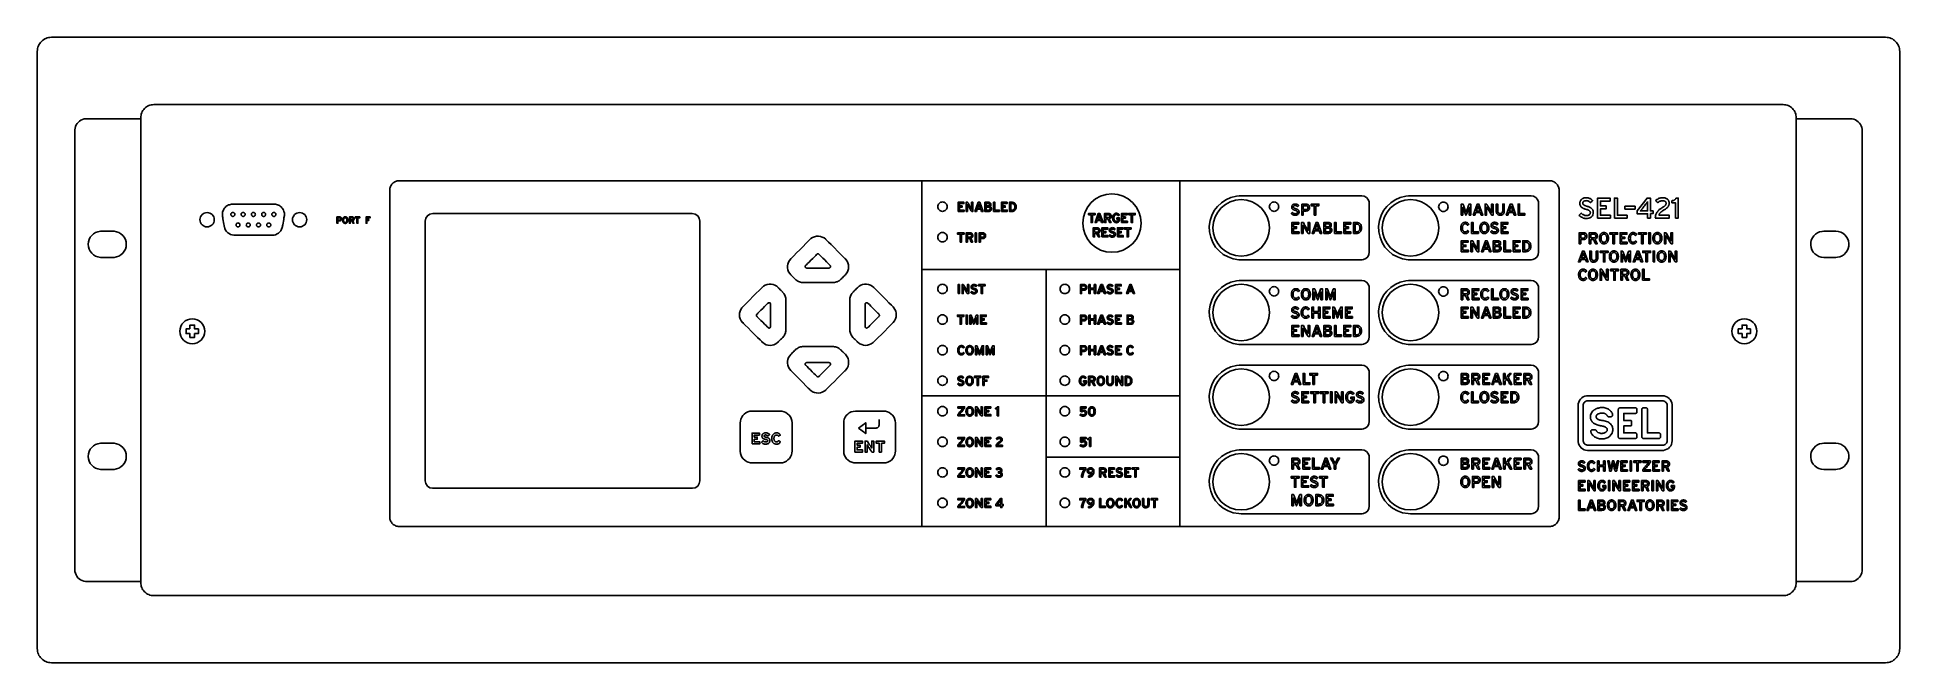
# Model space of a CAD drawing. Extents: x 1 to 47.7, y 0.2 to 33.3.
# Drawn here: x 2.2 to 22, y 9.35 to 16 of the extents above; entities that cross this region are included whole.
import ezdxf

# ---------------------------------------------------------------- set-up
doc = ezdxf.new("R2010")
doc.units = 0
doc.header["$MEASUREMENT"] = 0
for name, color, linetype in [('3_1__HORIZONTAL_RACK_MOUNT', 7, 'CONTINUOUS'), ('3_2__HORIZONTAL_PANEL_MOUN', 7, 'CONTINUOUS'), ('4_0_____DWG', 7, 'CONTINUOUS')]:
    doc.layers.add(name, color=color, linetype=linetype)

msp = doc.modelspace()

# ---------------------------------------------------------------- linework, layer by layer
at = {"layer": '3_1__HORIZONTAL_RACK_MOUNT'}
for points in [[(20.76, 10.064), (20.774, 10.064), (20.788, 10.066), (20.802, 10.07), (20.814, 10.075), (20.827, 10.08), (20.838, 10.087), (20.849, 10.096), (20.859, 10.105), (20.868, 10.114), (20.876, 10.125), (20.883, 10.137), (20.889, 10.149), (20.894, 10.162), (20.897, 10.175), (20.899, 10.189), (20.9, 10.204), (20.9, 10.204), (20.9, 10.207), (20.9, 10.212), (20.9, 10.218), (20.9, 10.226), (20.9, 10.235), (20.9, 10.246), (20.9, 10.259), (20.9, 10.273), (20.9, 10.289), (20.9, 10.307), (20.9, 10.326), (20.9, 10.346), (20.9, 10.368), (20.9, 10.391), (20.9, 10.416), (20.9, 10.442), (20.9, 10.469), (20.9, 10.498), (20.9, 10.528), (20.9, 10.559), (20.9, 10.591), (20.9, 10.625), (20.9, 10.659), (20.9, 10.695), (20.9, 10.732), (20.9, 10.77), (20.9, 10.809), (20.9, 10.849), (20.9, 10.89), (20.9, 10.932), (20.9, 10.975), (20.9, 11.019), (20.9, 11.064), (20.9, 11.11), (20.9, 11.156), (20.9, 11.203), (20.9, 11.251), (20.9, 11.3), (20.9, 11.349), (20.9, 11.399), (20.9, 11.45), (20.9, 11.501), (20.9, 11.553), (20.9, 11.659), (20.9, 11.767), (20.9, 11.876), (20.9, 11.987), (20.9, 12.099), (20.9, 12.213), (20.9, 12.327), (20.9, 12.442), (20.9, 12.674), (20.9, 12.905), (20.9, 13.02), (20.9, 13.134), (20.9, 13.248), (20.9, 13.36), (20.9, 13.471), (20.9, 13.581), (20.9, 13.688), (20.9, 13.794), (20.9, 13.846), (20.9, 13.897), (20.9, 13.948), (20.9, 13.998), (20.9, 14.047), (20.9, 14.096), (20.9, 14.144), (20.9, 14.191), (20.9, 14.238), (20.9, 14.283), (20.9, 14.328), (20.9, 14.372), (20.9, 14.415), (20.9, 14.457), (20.9, 14.498), (20.9, 14.538), (20.9, 14.577), (20.9, 14.615), (20.9, 14.652), (20.9, 14.688), (20.9, 14.722), (20.9, 14.756), (20.9, 14.788), (20.9, 14.819), (20.9, 14.849), (20.9, 14.878), (20.9, 14.905), (20.9, 14.931), (20.9, 14.956), (20.9, 14.979), (20.9, 15.001), (20.9, 15.021), (20.9, 15.04), (20.9, 15.058), (20.9, 15.074), (20.9, 15.088), (20.9, 15.101), (20.9, 15.112), (20.9, 15.122), (20.9, 15.129), (20.9, 15.136), (20.9, 15.14), (20.9, 15.143), (20.9, 15.144), (20.899, 15.158), (20.897, 15.172), (20.894, 15.185), (20.889, 15.198), (20.883, 15.21), (20.876, 15.222), (20.868, 15.233), (20.859, 15.243), (20.849, 15.252), (20.838, 15.26), (20.827, 15.267), (20.814, 15.273), (20.802, 15.277), (20.788, 15.281), (20.774, 15.283), (20.76, 15.284), (20.759, 15.284), (20.757, 15.284), (20.753, 15.284), (20.747, 15.284), (20.74, 15.284), (20.732, 15.284), (20.722, 15.284), (20.71, 15.284), (20.697, 15.284), (20.683, 15.284), (20.667, 15.284), (20.649, 15.284), (20.631, 15.284), (20.61, 15.284), (20.589, 15.284), (20.565, 15.284), (20.541, 15.284), (20.515, 15.284), (20.488, 15.284), (20.459, 15.284), (20.429, 15.284), (20.398, 15.284), (20.366, 15.284), (20.332, 15.284), (20.297, 15.284), (20.26, 15.284), (20.223, 15.284), (20.184, 15.284), (20.144, 15.284), (20.102, 15.284), (20.06, 15.284), (20.016, 15.284), (19.971, 15.284), (19.925, 15.284), (19.877, 15.284), (19.829, 15.284), (19.779, 15.284), (19.728, 15.284), (19.677, 15.284), (19.624, 15.284), (19.569, 15.284), (19.514, 15.284), (19.458, 15.284), (19.401, 15.284), (19.343, 15.284), (19.283, 15.284), (19.223, 15.284), (19.162, 15.284), (19.099, 15.284), (19.036, 15.284), (18.972, 15.284), (18.906, 15.284), (18.84, 15.284), (18.773, 15.284), (18.705, 15.284), (18.636, 15.284), (18.566, 15.284), (18.496, 15.284), (18.424, 15.284), (18.352, 15.284), (18.278, 15.284), (18.204, 15.284), (18.129, 15.284), (18.054, 15.284), (17.977, 15.284), (17.9, 15.284), (17.822, 15.284), (17.743, 15.284), (17.664, 15.284), (17.583, 15.284), (17.502, 15.284), (17.421, 15.284), (17.338, 15.284), (17.255, 15.284), (17.171, 15.284), (17.087, 15.284), (17.002, 15.284), (16.916, 15.284), (16.83, 15.284), (16.743, 15.284), (16.655, 15.284), (16.567, 15.284), (16.479, 15.284), (16.389, 15.284), (16.209, 15.284), (16.027, 15.284), (15.843, 15.284), (15.657, 15.284), (15.469, 15.284), (15.28, 15.284), (15.089, 15.284), (14.896, 15.284), (14.702, 15.284), (14.507, 15.284), (14.311, 15.284), (14.113, 15.284), (13.915, 15.284), (13.715, 15.284), (13.515, 15.284), (13.314, 15.284), (12.911, 15.284), (12.506, 15.284), (12.1, 15.284), (11.694, 15.284), (11.289, 15.284), (10.886, 15.284), (10.685, 15.284), (10.485, 15.284), (10.285, 15.284), (10.087, 15.284), (9.889, 15.284), (9.693, 15.284), (9.498, 15.284), (9.304, 15.284), (9.111, 15.284), (8.92, 15.284), (8.731, 15.284), (8.543, 15.284), (8.357, 15.284), (8.173, 15.284), (7.991, 15.284), (7.811, 15.284), (7.721, 15.284), (7.633, 15.284), (7.545, 15.284), (7.457, 15.284), (7.37, 15.284), (7.284, 15.284), (7.198, 15.284), (7.113, 15.284), (7.029, 15.284), (6.945, 15.284), (6.862, 15.284), (6.78, 15.284), (6.698, 15.284), (6.617, 15.284), (6.537, 15.284), (6.457, 15.284), (6.378, 15.284), (6.3, 15.284), (6.223, 15.284), (6.146, 15.284), (6.071, 15.284), (5.996, 15.284), (5.922, 15.284), (5.848, 15.284), (5.776, 15.284), (5.704, 15.284), (5.634, 15.284), (5.564, 15.284), (5.495, 15.284), (5.427, 15.284), (5.36, 15.284), (5.294, 15.284), (5.228, 15.284), (5.164, 15.284), (5.101, 15.284), (5.038, 15.284), (4.977, 15.284), (4.917, 15.284), (4.857, 15.284), (4.799, 15.284), (4.742, 15.284), (4.686, 15.284), (4.631, 15.284), (4.576, 15.284), (4.523, 15.284), (4.472, 15.284), (4.421, 15.284), (4.371, 15.284), (4.323, 15.284), (4.275, 15.284), (4.229, 15.284), (4.184, 15.284), (4.14, 15.284), (4.098, 15.284), (4.056, 15.284), (4.016, 15.284), (3.977, 15.284), (3.94, 15.284), (3.903, 15.284), (3.868, 15.284), (3.834, 15.284), (3.802, 15.284), (3.771, 15.284), (3.741, 15.284), (3.712, 15.284), (3.685, 15.284), (3.659, 15.284), (3.635, 15.284), (3.611, 15.284), (3.59, 15.284), (3.57, 15.284), (3.551, 15.284), (3.533, 15.284), (3.517, 15.284), (3.503, 15.284), (3.49, 15.284), (3.478, 15.284), (3.468, 15.284), (3.46, 15.284), (3.453, 15.284), (3.447, 15.284), (3.443, 15.284), (3.441, 15.284), (3.44, 15.284), (3.426, 15.283), (3.412, 15.281), (3.398, 15.277), (3.386, 15.273), (3.373, 15.267), (3.362, 15.26), (3.351, 15.252), (3.341, 15.243), (3.332, 15.233), (3.324, 15.222), (3.317, 15.21), (3.311, 15.198), (3.306, 15.185), (3.303, 15.172), (3.301, 15.158), (3.3, 15.144), (3.3, 15.143), (3.3, 15.14), (3.3, 15.136), (3.3, 15.129), (3.3, 15.122), (3.3, 15.112), (3.3, 15.101), (3.3, 15.088), (3.3, 15.074), (3.3, 15.058), (3.3, 15.04), (3.3, 15.021), (3.3, 15.001), (3.3, 14.979), (3.3, 14.956), (3.3, 14.931), (3.3, 14.905), (3.3, 14.878), (3.3, 14.849), (3.3, 14.819), (3.3, 14.788), (3.3, 14.756), (3.3, 14.722), (3.3, 14.688), (3.3, 14.652), (3.3, 14.615), (3.3, 14.577), (3.3, 14.538), (3.3, 14.498), (3.3, 14.457), (3.3, 14.415), (3.3, 14.372), (3.3, 14.328), (3.3, 14.283), (3.3, 14.238), (3.3, 14.191), (3.3, 14.144), (3.3, 14.096), (3.3, 14.047), (3.3, 13.998), (3.3, 13.948), (3.3, 13.897), (3.3, 13.846), (3.3, 13.794), (3.3, 13.688), (3.3, 13.581), (3.3, 13.471), (3.3, 13.36), (3.3, 13.248), (3.3, 13.134), (3.3, 13.02), (3.3, 12.905), (3.3, 12.674), (3.3, 12.442), (3.3, 12.327), (3.3, 12.213), (3.3, 12.099), (3.3, 11.987), (3.3, 11.876), (3.3, 11.767), (3.3, 11.659), (3.3, 11.553), (3.3, 11.501), (3.3, 11.45), (3.3, 11.399), (3.3, 11.349), (3.3, 11.3), (3.3, 11.251), (3.3, 11.203), (3.3, 11.156), (3.3, 11.11), (3.3, 11.064), (3.3, 11.019), (3.3, 10.975), (3.3, 10.932), (3.3, 10.89), (3.3, 10.849), (3.3, 10.809), (3.3, 10.77), (3.3, 10.732), (3.3, 10.695), (3.3, 10.659), (3.3, 10.625), (3.3, 10.591), (3.3, 10.559), (3.3, 10.528), (3.3, 10.498), (3.3, 10.469), (3.3, 10.442), (3.3, 10.416), (3.3, 10.391), (3.3, 10.368), (3.3, 10.346), (3.3, 10.326), (3.3, 10.307), (3.3, 10.289), (3.3, 10.273), (3.3, 10.259), (3.3, 10.246), (3.3, 10.235), (3.3, 10.226), (3.3, 10.218), (3.3, 10.212), (3.3, 10.207), (3.3, 10.204), (3.3, 10.204), (3.301, 10.189), (3.303, 10.175), (3.306, 10.162), (3.311, 10.149), (3.317, 10.137), (3.324, 10.125), (3.332, 10.114), (3.341, 10.105), (3.351, 10.096), (3.362, 10.087), (3.373, 10.08), (3.386, 10.075), (3.398, 10.07), (3.412, 10.066), (3.426, 10.064), (3.44, 10.064), (3.441, 10.064), (3.443, 10.064), (3.447, 10.064), (3.453, 10.064), (3.46, 10.064), (3.468, 10.064), (3.478, 10.064), (3.49, 10.064), (3.503, 10.064), (3.517, 10.064), (3.533, 10.064), (3.551, 10.064), (3.57, 10.064), (3.59, 10.064), (3.611, 10.064), (3.635, 10.064), (3.659, 10.064), (3.685, 10.064), (3.712, 10.064), (3.741, 10.064), (3.771, 10.064), (3.802, 10.064), (3.834, 10.064), (3.868, 10.064), (3.903, 10.064), (3.94, 10.064), (3.977, 10.064), (4.016, 10.064), (4.056, 10.064), (4.098, 10.064), (4.14, 10.064), (4.184, 10.064), (4.229, 10.064), (4.275, 10.064), (4.323, 10.064), (4.371, 10.064), (4.421, 10.064), (4.472, 10.064), (4.523, 10.064), (4.576, 10.064), (4.631, 10.064), (4.686, 10.064), (4.742, 10.064), (4.799, 10.064), (4.857, 10.064), (4.917, 10.064), (4.977, 10.064), (5.038, 10.064), (5.101, 10.064), (5.164, 10.064), (5.228, 10.064), (5.294, 10.064), (5.36, 10.064), (5.427, 10.064), (5.495, 10.064), (5.564, 10.064), (5.634, 10.064), (5.704, 10.064), (5.776, 10.064), (5.848, 10.064), (5.922, 10.064), (5.996, 10.064), (6.071, 10.064), (6.146, 10.064), (6.223, 10.064), (6.3, 10.064), (6.378, 10.064), (6.457, 10.064), (6.537, 10.064), (6.617, 10.064), (6.698, 10.064), (6.78, 10.064), (6.862, 10.064), (6.945, 10.064), (7.029, 10.064), (7.113, 10.064), (7.198, 10.064), (7.284, 10.064), (7.37, 10.064), (7.457, 10.064), (7.545, 10.064), (7.633, 10.064), (7.721, 10.064), (7.811, 10.064), (7.991, 10.064), (8.173, 10.064), (8.357, 10.064), (8.543, 10.064), (8.731, 10.064), (8.92, 10.064), (9.111, 10.064), (9.304, 10.064), (9.498, 10.064), (9.693, 10.064), (9.889, 10.064), (10.087, 10.064), (10.285, 10.064), (10.485, 10.064), (10.685, 10.064), (10.886, 10.064), (11.289, 10.064), (11.694, 10.064), (12.1, 10.064), (12.506, 10.064), (12.911, 10.064), (13.314, 10.064), (13.515, 10.064), (13.715, 10.064), (13.915, 10.064), (14.113, 10.064), (14.311, 10.064), (14.507, 10.064), (14.702, 10.064), (14.896, 10.064), (15.089, 10.064), (15.28, 10.064), (15.469, 10.064), (15.657, 10.064), (15.843, 10.064), (16.027, 10.064), (16.209, 10.064), (16.389, 10.064), (16.479, 10.064), (16.567, 10.064), (16.655, 10.064), (16.743, 10.064), (16.83, 10.064), (16.916, 10.064), (17.002, 10.064), (17.087, 10.064), (17.171, 10.064), (17.255, 10.064), (17.338, 10.064), (17.421, 10.064), (17.502, 10.064), (17.583, 10.064), (17.664, 10.064), (17.743, 10.064), (17.822, 10.064), (17.9, 10.064), (17.977, 10.064), (18.054, 10.064), (18.129, 10.064), (18.204, 10.064), (18.278, 10.064), (18.352, 10.064), (18.424, 10.064), (18.496, 10.064), (18.566, 10.064), (18.636, 10.064), (18.705, 10.064), (18.773, 10.064), (18.84, 10.064), (18.906, 10.064), (18.972, 10.064), (19.036, 10.064), (19.099, 10.064), (19.162, 10.064), (19.223, 10.064), (19.283, 10.064), (19.343, 10.064), (19.401, 10.064), (19.458, 10.064), (19.514, 10.064), (19.57, 10.064), (19.624, 10.064), (19.677, 10.064), (19.728, 10.064), (19.779, 10.064), (19.829, 10.064), (19.877, 10.064), (19.925, 10.064), (19.971, 10.064), (20.016, 10.064), (20.06, 10.064), (20.102, 10.064), (20.144, 10.064), (20.184, 10.064), (20.223, 10.064), (20.26, 10.064), (20.297, 10.064), (20.332, 10.064), (20.366, 10.064), (20.398, 10.064), (20.429, 10.064), (20.459, 10.064), (20.488, 10.064), (20.515, 10.064), (20.541, 10.064), (20.565, 10.064), (20.589, 10.064), (20.61, 10.064), (20.631, 10.064), (20.649, 10.064), (20.667, 10.064), (20.683, 10.064), (20.697, 10.064), (20.71, 10.064), (20.722, 10.064), (20.732, 10.064), (20.74, 10.064), (20.747, 10.064), (20.753, 10.064), (20.757, 10.064), (20.759, 10.064), (20.76, 10.064)], [(2.6, 10.339), (2.6, 10.34), (2.6, 10.346), (2.6, 10.355), (2.6, 10.368), (2.6, 10.385), (2.6, 10.405), (2.6, 10.428), (2.6, 10.454), (2.6, 10.483), (2.6, 10.516), (2.6, 10.551), (2.6, 10.59), (2.6, 10.631), (2.6, 10.674), (2.6, 10.721), (2.6, 10.77), (2.6, 10.821), (2.6, 10.874), (2.6, 10.93), (2.6, 10.988), (2.6, 11.048), (2.6, 11.11), (2.6, 11.239), (2.6, 11.375), (2.6, 11.517), (2.6, 11.664), (2.6, 11.816), (2.6, 11.972), (2.6, 12.131), (2.6, 12.455), (2.6, 12.783), (2.6, 13.109), (2.6, 13.27), (2.6, 13.428), (2.6, 13.582), (2.6, 13.732), (2.6, 13.878), (2.6, 14.018), (2.6, 14.152), (2.6, 14.279), (2.6, 14.339), (2.6, 14.398), (2.6, 14.455), (2.6, 14.509), (2.6, 14.561), (2.6, 14.61), (2.6, 14.658), (2.6, 14.702), (2.6, 14.744), (2.6, 14.783), (2.6, 14.82), (2.6, 14.853), (2.6, 14.884), (2.6, 14.911), (2.6, 14.935), (2.6, 14.956), (2.6, 14.974), (2.6, 14.988), (2.6, 14.998), (2.6, 15.005), (2.6, 15.015), (2.603, 15.034), (2.608, 15.052), (2.615, 15.068), (2.625, 15.083), (2.637, 15.097), (2.65, 15.109), (2.665, 15.118), (2.682, 15.126), (2.7, 15.131), (2.719, 15.133), (2.723, 15.134), (2.725, 15.134), (2.731, 15.134), (2.744, 15.134), (2.763, 15.134), (2.787, 15.134), (2.815, 15.134), (2.847, 15.134), (2.882, 15.134), (2.959, 15.134), (3.039, 15.134), (3.118, 15.134), (3.155, 15.134), (3.189, 15.134), (3.22, 15.134), (3.247, 15.134), (3.269, 15.134), (3.286, 15.134), (3.296, 15.134), (3.3, 15.134), (3.3, 15.132), (3.3, 15.126), (3.3, 15.116), (3.3, 15.102), (3.3, 15.085), (3.3, 15.064), (3.3, 15.04), (3.3, 15.012), (3.3, 14.981), (3.3, 14.947), (3.3, 14.909), (3.3, 14.869), (3.3, 14.826), (3.3, 14.78), (3.3, 14.731), (3.3, 14.68), (3.3, 14.626), (3.3, 14.569), (3.3, 14.51), (3.3, 14.449), (3.3, 14.386), (3.3, 14.321), (3.3, 14.185), (3.3, 14.042), (3.3, 13.892), (3.3, 13.737), (3.3, 13.577), (3.3, 13.413), (3.3, 13.245), (3.3, 12.904), (3.3, 12.558), (3.3, 12.215), (3.3, 12.046), (3.3, 11.879), (3.3, 11.716), (3.3, 11.558), (3.3, 11.405), (3.3, 11.257), (3.3, 11.116), (3.3, 11.048), (3.3, 10.982), (3.3, 10.918), (3.3, 10.857), (3.3, 10.797), (3.3, 10.74), (3.3, 10.685), (3.3, 10.633), (3.3, 10.583), (3.3, 10.536), (3.3, 10.492), (3.3, 10.451), (3.3, 10.413), (3.3, 10.377), (3.3, 10.345), (3.3, 10.316), (3.3, 10.291), (3.3, 10.269), (3.3, 10.25), (3.3, 10.235), (3.3, 10.224), (3.3, 10.217), (3.3, 10.214), (3.3, 10.214), (3.298, 10.214), (3.29, 10.214), (3.275, 10.214), (3.255, 10.214), (3.23, 10.214), (3.2, 10.214), (3.167, 10.214), (3.131, 10.214), (3.092, 10.214), (3.013, 10.214), (2.933, 10.214), (2.894, 10.214), (2.858, 10.214), (2.825, 10.214), (2.796, 10.214), (2.77, 10.214), (2.75, 10.214), (2.735, 10.214), (2.727, 10.214), (2.725, 10.214), (2.722, 10.214), (2.712, 10.214), (2.694, 10.217), (2.676, 10.223), (2.66, 10.232), (2.646, 10.242), (2.632, 10.254), (2.621, 10.269), (2.612, 10.284), (2.606, 10.301), (2.601, 10.319), (2.6, 10.339)], [(21.475, 10.214), (21.471, 10.214), (21.461, 10.214), (21.444, 10.214), (21.422, 10.214), (21.395, 10.214), (21.364, 10.214), (21.33, 10.214), (21.293, 10.214), (21.214, 10.214), (21.134, 10.214), (21.057, 10.214), (21.022, 10.214), (20.99, 10.214), (20.962, 10.214), (20.938, 10.214), (20.919, 10.214), (20.906, 10.214), (20.9, 10.214), (20.9, 10.214), (20.9, 10.219), (20.9, 10.228), (20.9, 10.24), (20.9, 10.256), (20.9, 10.276), (20.9, 10.299), (20.9, 10.326), (20.9, 10.355), (20.9, 10.389), (20.9, 10.425), (20.9, 10.464), (20.9, 10.507), (20.9, 10.552), (20.9, 10.6), (20.9, 10.65), (20.9, 10.703), (20.9, 10.759), (20.9, 10.817), (20.9, 10.877), (20.9, 10.94), (20.9, 11.004), (20.9, 11.071), (20.9, 11.209), (20.9, 11.355), (20.9, 11.506), (20.9, 11.663), (20.9, 11.825), (20.9, 11.99), (20.9, 12.158), (20.9, 12.329), (20.9, 12.674), (20.9, 13.018), (20.9, 13.189), (20.9, 13.357), (20.9, 13.523), (20.9, 13.684), (20.9, 13.841), (20.9, 13.992), (20.9, 14.138), (20.9, 14.277), (20.9, 14.343), (20.9, 14.408), (20.9, 14.47), (20.9, 14.53), (20.9, 14.588), (20.9, 14.644), (20.9, 14.697), (20.9, 14.747), (20.9, 14.795), (20.9, 14.841), (20.9, 14.883), (20.9, 14.922), (20.9, 14.958), (20.9, 14.992), (20.9, 15.022), (20.9, 15.048), (20.9, 15.071), (20.9, 15.091), (20.9, 15.107), (20.9, 15.119), (20.9, 15.128), (20.9, 15.133), (20.9, 15.134), (20.906, 15.134), (20.919, 15.134), (20.938, 15.134), (20.962, 15.134), (20.99, 15.134), (21.022, 15.134), (21.057, 15.134), (21.134, 15.134), (21.214, 15.134), (21.293, 15.134), (21.33, 15.134), (21.364, 15.134), (21.395, 15.134), (21.422, 15.134), (21.444, 15.134), (21.461, 15.134), (21.471, 15.134), (21.475, 15.134), (21.494, 15.132), (21.512, 15.128), (21.529, 15.121), (21.545, 15.112), (21.559, 15.101), (21.571, 15.088), (21.582, 15.073), (21.59, 15.057), (21.596, 15.04), (21.599, 15.021), (21.6, 15.012), (21.6, 15.008), (21.6, 15.003), (21.6, 14.995), (21.6, 14.983), (21.6, 14.968), (21.6, 14.95), (21.6, 14.928), (21.6, 14.902), (21.6, 14.874), (21.6, 14.842), (21.6, 14.808), (21.6, 14.771), (21.6, 14.73), (21.6, 14.688), (21.6, 14.642), (21.6, 14.594), (21.6, 14.544), (21.6, 14.491), (21.6, 14.436), (21.6, 14.379), (21.6, 14.319), (21.6, 14.195), (21.6, 14.064), (21.6, 13.925), (21.6, 13.782), (21.6, 13.633), (21.6, 13.479), (21.6, 13.323), (21.6, 13.163), (21.6, 13.001), (21.6, 12.674), (21.6, 12.346), (21.6, 12.184), (21.6, 12.025), (21.6, 11.868), (21.6, 11.714), (21.6, 11.566), (21.6, 11.422), (21.6, 11.284), (21.6, 11.152), (21.6, 11.028), (21.6, 10.968), (21.6, 10.911), (21.6, 10.856), (21.6, 10.803), (21.6, 10.753), (21.6, 10.705), (21.6, 10.66), (21.6, 10.617), (21.6, 10.577), (21.6, 10.539), (21.6, 10.505), (21.6, 10.473), (21.6, 10.445), (21.6, 10.42), (21.6, 10.398), (21.6, 10.379), (21.6, 10.364), (21.6, 10.352), (21.6, 10.344), (21.6, 10.339), (21.6, 10.335), (21.599, 10.326), (21.596, 10.307), (21.59, 10.29), (21.582, 10.274), (21.571, 10.259), (21.559, 10.246), (21.545, 10.235), (21.529, 10.226), (21.512, 10.219), (21.494, 10.215), (21.475, 10.214)], [(2.741, 13.799), (2.744, 13.772), (2.751, 13.746), (2.763, 13.724), (2.779, 13.703), (2.798, 13.686), (2.82, 13.673), (2.844, 13.664), (2.871, 13.66), (2.882, 13.66), (2.893, 13.66), (2.911, 13.66), (2.933, 13.66), (2.955, 13.66), (2.977, 13.66), (2.995, 13.66), (3.006, 13.66), (3.017, 13.66), (3.044, 13.664), (3.068, 13.673), (3.09, 13.686), (3.109, 13.703), (3.125, 13.724), (3.137, 13.746), (3.144, 13.772), (3.147, 13.799), (3.144, 13.825), (3.137, 13.851), (3.125, 13.874), (3.109, 13.894), (3.09, 13.911), (3.068, 13.924), (3.044, 13.933), (3.017, 13.937), (3.006, 13.938), (2.995, 13.938), (2.977, 13.938), (2.955, 13.938), (2.933, 13.938), (2.911, 13.938), (2.893, 13.938), (2.882, 13.938), (2.871, 13.937), (2.844, 13.933), (2.82, 13.924), (2.798, 13.911), (2.779, 13.894), (2.763, 13.874), (2.751, 13.851), (2.744, 13.825)], [(21.32, 13.938), (21.315, 13.938), (21.301, 13.938), (21.282, 13.938), (21.26, 13.938), (21.237, 13.938), (21.217, 13.938), (21.201, 13.938), (21.193, 13.938), (21.174, 13.936), (21.148, 13.93), (21.124, 13.92), (21.103, 13.905), (21.085, 13.887), (21.071, 13.866), (21.06, 13.842), (21.054, 13.817), (21.053, 13.789), (21.058, 13.763), (21.067, 13.739), (21.08, 13.716), (21.097, 13.697), (21.117, 13.682), (21.14, 13.67), (21.165, 13.662), (21.192, 13.66), (21.197, 13.66), (21.211, 13.66), (21.23, 13.66), (21.252, 13.66), (21.275, 13.66), (21.296, 13.66), (21.311, 13.66), (21.319, 13.66), (21.338, 13.661), (21.364, 13.667), (21.388, 13.677), (21.409, 13.692), (21.427, 13.71), (21.441, 13.731), (21.452, 13.755), (21.458, 13.78), (21.459, 13.808), (21.454, 13.834), (21.445, 13.859), (21.432, 13.881), (21.415, 13.9), (21.395, 13.916), (21.372, 13.927), (21.347, 13.935)], [(2.741, 11.544), (2.744, 11.517), (2.751, 11.492), (2.763, 11.469), (2.779, 11.449), (2.798, 11.432), (2.82, 11.419), (2.844, 11.41), (2.871, 11.405), (2.882, 11.405), (2.893, 11.405), (2.911, 11.405), (2.933, 11.405), (2.955, 11.405), (2.977, 11.405), (2.995, 11.405), (3.006, 11.405), (3.017, 11.405), (3.044, 11.41), (3.068, 11.419), (3.09, 11.432), (3.109, 11.449), (3.125, 11.469), (3.137, 11.492), (3.144, 11.517), (3.147, 11.544), (3.144, 11.571), (3.137, 11.596), (3.125, 11.619), (3.109, 11.639), (3.09, 11.656), (3.068, 11.669), (3.044, 11.678), (3.017, 11.683), (3.006, 11.683), (2.995, 11.683), (2.977, 11.683), (2.955, 11.683), (2.933, 11.683), (2.911, 11.683), (2.893, 11.683), (2.882, 11.683), (2.871, 11.683), (2.844, 11.678), (2.82, 11.669), (2.798, 11.656), (2.779, 11.639), (2.763, 11.619), (2.751, 11.596), (2.744, 11.571)], [(21.32, 11.683), (21.315, 11.683), (21.301, 11.683), (21.282, 11.683), (21.26, 11.683), (21.237, 11.683), (21.217, 11.683), (21.201, 11.683), (21.193, 11.683), (21.174, 11.682), (21.148, 11.676), (21.124, 11.666), (21.103, 11.651), (21.085, 11.633), (21.071, 11.612), (21.06, 11.588), (21.054, 11.563), (21.053, 11.535), (21.058, 11.509), (21.067, 11.484), (21.08, 11.462), (21.097, 11.443), (21.117, 11.427), (21.14, 11.415), (21.165, 11.408), (21.192, 11.405), (21.197, 11.405), (21.211, 11.405), (21.23, 11.405), (21.252, 11.405), (21.275, 11.405), (21.296, 11.405), (21.311, 11.405), (21.319, 11.405), (21.338, 11.407), (21.364, 11.412), (21.388, 11.423), (21.409, 11.437), (21.427, 11.456), (21.441, 11.477), (21.452, 11.5), (21.458, 11.526), (21.459, 11.554), (21.454, 11.58), (21.445, 11.604), (21.432, 11.626), (21.415, 11.646), (21.395, 11.661), (21.372, 11.673), (21.347, 11.681)]]:
    msp.add_lwpolyline(points, close=True, dxfattribs=at)
at = {"layer": '3_2__HORIZONTAL_PANEL_MOUN'}
msp.add_lwpolyline([(22, 9.5), (21.999, 9.485), (21.997, 9.47), (21.993, 9.455), (21.988, 9.442), (21.982, 9.428), (21.974, 9.416), (21.966, 9.405), (21.956, 9.394), (21.945, 9.384), (21.934, 9.376), (21.922, 9.368), (21.908, 9.362), (21.895, 9.357), (21.88, 9.353), (21.865, 9.351), (21.85, 9.35), (21.849, 9.35), (21.846, 9.35), (21.842, 9.35), (21.836, 9.35), (21.828, 9.35), (21.818, 9.35), (21.807, 9.35), (21.794, 9.35), (21.779, 9.35), (21.763, 9.35), (21.745, 9.35), (21.725, 9.35), (21.704, 9.35), (21.681, 9.35), (21.657, 9.35), (21.631, 9.35), (21.603, 9.35), (21.574, 9.35), (21.544, 9.35), (21.512, 9.35), (21.478, 9.35), (21.443, 9.35), (21.406, 9.35), (21.368, 9.35), (21.328, 9.35), (21.287, 9.35), (21.245, 9.35), (21.201, 9.35), (21.156, 9.35), (21.109, 9.35), (21.061, 9.35), (21.012, 9.35), (20.961, 9.35), (20.909, 9.35), (20.856, 9.35), (20.802, 9.35), (20.746, 9.35), (20.689, 9.35), (20.63, 9.35), (20.571, 9.35), (20.51, 9.35), (20.448, 9.35), (20.384, 9.35), (20.32, 9.35), (20.254, 9.35), (20.187, 9.35), (20.12, 9.35), (20.05, 9.35), (19.98, 9.35), (19.909, 9.35), (19.837, 9.35), (19.763, 9.35), (19.689, 9.35), (19.613, 9.35), (19.537, 9.35), (19.459, 9.35), (19.38, 9.35), (19.301, 9.35), (19.22, 9.35), (19.139, 9.35), (19.056, 9.35), (18.973, 9.35), (18.888, 9.35), (18.803, 9.35), (18.717, 9.35), (18.63, 9.35), (18.542, 9.35), (18.453, 9.35), (18.364, 9.35), (18.273, 9.35), (18.182, 9.35), (18.09, 9.35), (17.997, 9.35), (17.904, 9.35), (17.81, 9.35), (17.715, 9.35), (17.619, 9.35), (17.522, 9.35), (17.425, 9.35), (17.327, 9.35), (17.229, 9.35), (17.13, 9.35), (17.03, 9.35), (16.929, 9.35), (16.828, 9.35), (16.727, 9.35), (16.624, 9.35), (16.522, 9.35), (16.418, 9.35), (16.314, 9.35), (16.21, 9.35), (16.105, 9.35), (15.999, 9.35), (15.893, 9.35), (15.68, 9.35), (15.465, 9.35), (15.248, 9.35), (15.03, 9.35), (14.81, 9.35), (14.589, 9.35), (14.367, 9.35), (14.143, 9.35), (13.919, 9.35), (13.693, 9.35), (13.467, 9.35), (13.24, 9.35), (13.013, 9.35), (12.557, 9.35), (12.1, 9.35), (11.643, 9.35), (11.187, 9.35), (10.96, 9.35), (10.733, 9.35), (10.507, 9.35), (10.281, 9.35), (10.057, 9.35), (9.833, 9.35), (9.611, 9.35), (9.39, 9.35), (9.17, 9.35), (8.952, 9.35), (8.735, 9.35), (8.52, 9.35), (8.307, 9.35), (8.201, 9.35), (8.095, 9.35), (7.99, 9.35), (7.886, 9.35), (7.782, 9.35), (7.678, 9.35), (7.576, 9.35), (7.473, 9.35), (7.372, 9.35), (7.271, 9.35), (7.17, 9.35), (7.07, 9.35), (6.971, 9.35), (6.873, 9.35), (6.775, 9.35), (6.678, 9.35), (6.581, 9.35), (6.485, 9.35), (6.39, 9.35), (6.296, 9.35), (6.203, 9.35), (6.11, 9.35), (6.018, 9.35), (5.927, 9.35), (5.836, 9.35), (5.747, 9.35), (5.658, 9.35), (5.57, 9.35), (5.483, 9.35), (5.397, 9.35), (5.312, 9.35), (5.227, 9.35), (5.144, 9.35), (5.061, 9.35), (4.98, 9.35), (4.899, 9.35), (4.82, 9.35), (4.741, 9.35), (4.663, 9.35), (4.587, 9.35), (4.511, 9.35), (4.437, 9.35), (4.363, 9.35), (4.291, 9.35), (4.22, 9.35), (4.15, 9.35), (4.08, 9.35), (4.013, 9.35), (3.946, 9.35), (3.88, 9.35), (3.816, 9.35), (3.752, 9.35), (3.69, 9.35), (3.629, 9.35), (3.57, 9.35), (3.511, 9.35), (3.454, 9.35), (3.398, 9.35), (3.344, 9.35), (3.291, 9.35), (3.239, 9.35), (3.188, 9.35), (3.139, 9.35), (3.091, 9.35), (3.044, 9.35), (2.999, 9.35), (2.955, 9.35), (2.913, 9.35), (2.872, 9.35), (2.832, 9.35), (2.794, 9.35), (2.757, 9.35), (2.722, 9.35), (2.688, 9.35), (2.656, 9.35), (2.626, 9.35), (2.597, 9.35), (2.569, 9.35), (2.543, 9.35), (2.519, 9.35), (2.496, 9.35), (2.475, 9.35), (2.455, 9.35), (2.437, 9.35), (2.421, 9.35), (2.406, 9.35), (2.393, 9.35), (2.382, 9.35), (2.372, 9.35), (2.364, 9.35), (2.358, 9.35), (2.354, 9.35), (2.351, 9.35), (2.35, 9.35), (2.335, 9.351), (2.32, 9.353), (2.305, 9.357), (2.292, 9.362), (2.279, 9.368), (2.266, 9.376), (2.255, 9.384), (2.244, 9.394), (2.234, 9.405), (2.226, 9.416), (2.218, 9.428), (2.212, 9.442), (2.207, 9.455), (2.203, 9.47), (2.201, 9.485), (2.2, 9.5), (2.2, 9.5), (2.2, 9.501), (2.2, 9.503), (2.2, 9.505), (2.2, 9.507), (2.2, 9.51), (2.2, 9.514), (2.2, 9.518), (2.2, 9.523), (2.2, 9.528), (2.2, 9.534), (2.2, 9.541), (2.2, 9.547), (2.2, 9.555), (2.2, 9.563), (2.2, 9.571), (2.2, 9.58), (2.2, 9.59), (2.2, 9.6), (2.2, 9.61), (2.2, 9.621), (2.2, 9.633), (2.2, 9.657), (2.2, 9.683), (2.2, 9.711), (2.2, 9.741), (2.2, 9.773), (2.2, 9.806), (2.2, 9.841), (2.2, 9.878), (2.2, 9.917), (2.2, 9.957), (2.2, 9.998), (2.2, 10.041), (2.2, 10.086), (2.2, 10.132), (2.2, 10.18), (2.2, 10.228), (2.2, 10.279), (2.2, 10.33), (2.2, 10.383), (2.2, 10.437), (2.2, 10.492), (2.2, 10.549), (2.2, 10.606), (2.2, 10.665), (2.2, 10.724), (2.2, 10.785), (2.2, 10.847), (2.2, 10.909), (2.2, 10.973), (2.2, 11.037), (2.2, 11.102), (2.2, 11.168), (2.2, 11.235), (2.2, 11.303), (2.2, 11.371), (2.2, 11.44), (2.2, 11.509), (2.2, 11.579), (2.2, 11.65), (2.2, 11.792), (2.2, 11.937), (2.2, 12.083), (2.2, 12.23), (2.2, 12.378), (2.2, 12.675), (2.2, 12.972), (2.2, 13.12), (2.2, 13.267), (2.2, 13.413), (2.2, 13.557), (2.2, 13.7), (2.2, 13.771), (2.2, 13.841), (2.2, 13.91), (2.2, 13.979), (2.2, 14.047), (2.2, 14.115), (2.2, 14.182), (2.2, 14.248), (2.2, 14.313), (2.2, 14.377), (2.2, 14.441), (2.2, 14.503), (2.2, 14.565), (2.2, 14.626), (2.2, 14.685), (2.2, 14.744), (2.2, 14.801), (2.2, 14.858), (2.2, 14.913), (2.2, 14.967), (2.2, 15.02), (2.2, 15.071), (2.2, 15.122), (2.2, 15.17), (2.2, 15.218), (2.2, 15.264), (2.2, 15.309), (2.2, 15.352), (2.2, 15.393), (2.2, 15.433), (2.2, 15.472), (2.2, 15.509), (2.2, 15.544), (2.2, 15.577), (2.2, 15.609), (2.2, 15.639), (2.2, 15.667), (2.2, 15.693), (2.2, 15.717), (2.2, 15.729), (2.2, 15.74), (2.2, 15.75), (2.2, 15.76), (2.2, 15.77), (2.2, 15.779), (2.2, 15.787), (2.2, 15.795), (2.2, 15.803), (2.2, 15.809), (2.2, 15.816), (2.2, 15.822), (2.2, 15.827), (2.2, 15.832), (2.2, 15.836), (2.2, 15.84), (2.2, 15.843), (2.2, 15.845), (2.2, 15.847), (2.2, 15.849), (2.2, 15.85), (2.2, 15.85), (2.201, 15.865), (2.203, 15.88), (2.207, 15.895), (2.212, 15.908), (2.218, 15.921), (2.226, 15.934), (2.234, 15.945), (2.244, 15.956), (2.255, 15.966), (2.266, 15.974), (2.279, 15.982), (2.292, 15.988), (2.305, 15.993), (2.32, 15.997), (2.335, 15.999), (2.35, 16), (2.351, 16), (2.354, 16), (2.358, 16), (2.364, 16), (2.372, 16), (2.382, 16), (2.393, 16), (2.406, 16), (2.421, 16), (2.437, 16), (2.455, 16), (2.475, 16), (2.496, 16), (2.519, 16), (2.543, 16), (2.569, 16), (2.597, 16), (2.626, 16), (2.656, 16), (2.688, 16), (2.722, 16), (2.757, 16), (2.794, 16), (2.832, 16), (2.872, 16), (2.913, 16), (2.955, 16), (2.999, 16), (3.044, 16), (3.091, 16), (3.139, 16), (3.188, 16), (3.239, 16), (3.291, 16), (3.344, 16), (3.398, 16), (3.454, 16), (3.511, 16), (3.57, 16), (3.629, 16), (3.69, 16), (3.752, 16), (3.816, 16), (3.88, 16), (3.946, 16), (4.013, 16), (4.08, 16), (4.15, 16), (4.22, 16), (4.291, 16), (4.363, 16), (4.437, 16), (4.511, 16), (4.587, 16), (4.663, 16), (4.741, 16), (4.82, 16), (4.899, 16), (4.98, 16), (5.061, 16), (5.144, 16), (5.227, 16), (5.312, 16), (5.397, 16), (5.483, 16), (5.57, 16), (5.658, 16), (5.747, 16), (5.836, 16), (5.927, 16), (6.018, 16), (6.11, 16), (6.203, 16), (6.296, 16), (6.39, 16), (6.485, 16), (6.581, 16), (6.678, 16), (6.775, 16), (6.873, 16), (6.971, 16), (7.07, 16), (7.17, 16), (7.271, 16), (7.372, 16), (7.473, 16), (7.576, 16), (7.678, 16), (7.782, 16), (7.886, 16), (7.99, 16), (8.095, 16), (8.201, 16), (8.307, 16), (8.52, 16), (8.735, 16), (8.952, 16), (9.17, 16), (9.39, 16), (9.611, 16), (9.833, 16), (10.057, 16), (10.281, 16), (10.507, 16), (10.733, 16), (10.96, 16), (11.187, 16), (11.643, 16), (12.1, 16), (12.557, 16), (13.013, 16), (13.24, 16), (13.467, 16), (13.693, 16), (13.919, 16), (14.143, 16), (14.367, 16), (14.589, 16), (14.81, 16), (15.03, 16), (15.248, 16), (15.465, 16), (15.68, 16), (15.893, 16), (15.999, 16), (16.105, 16), (16.21, 16), (16.314, 16), (16.418, 16), (16.522, 16), (16.624, 16), (16.727, 16), (16.828, 16), (16.929, 16), (17.03, 16), (17.13, 16), (17.229, 16), (17.327, 16), (17.425, 16), (17.522, 16), (17.619, 16), (17.715, 16), (17.81, 16), (17.904, 16), (17.997, 16), (18.09, 16), (18.182, 16), (18.273, 16), (18.364, 16), (18.453, 16), (18.542, 16), (18.63, 16), (18.717, 16), (18.803, 16), (18.888, 16), (18.973, 16), (19.056, 16), (19.139, 16), (19.22, 16), (19.301, 16), (19.38, 16), (19.459, 16), (19.537, 16), (19.613, 16), (19.689, 16), (19.763, 16), (19.837, 16), (19.909, 16), (19.98, 16), (20.05, 16), (20.12, 16), (20.187, 16), (20.254, 16), (20.32, 16), (20.384, 16), (20.448, 16), (20.51, 16), (20.571, 16), (20.63, 16), (20.689, 16), (20.746, 16), (20.802, 16), (20.856, 16), (20.909, 16), (20.961, 16), (21.012, 16), (21.061, 16), (21.109, 16), (21.156, 16), (21.201, 16), (21.245, 16), (21.287, 16), (21.328, 16), (21.368, 16), (21.406, 16), (21.443, 16), (21.478, 16), (21.512, 16), (21.544, 16), (21.574, 16), (21.603, 16), (21.631, 16), (21.657, 16), (21.681, 16), (21.704, 16), (21.725, 16), (21.745, 16), (21.763, 16), (21.779, 16), (21.794, 16), (21.807, 16), (21.818, 16), (21.828, 16), (21.836, 16), (21.842, 16), (21.846, 16), (21.849, 16), (21.85, 16), (21.865, 15.999), (21.88, 15.997), (21.895, 15.993), (21.908, 15.988), (21.922, 15.982), (21.934, 15.974), (21.945, 15.966), (21.956, 15.956), (21.966, 15.945), (21.974, 15.934), (21.982, 15.921), (21.988, 15.908), (21.993, 15.895), (21.997, 15.88), (21.999, 15.865), (22, 15.85), (22, 15.85), (22, 15.849), (22, 15.847), (22, 15.845), (22, 15.843), (22, 15.84), (22, 15.836), (22, 15.832), (22, 15.827), (22, 15.822), (22, 15.816), (22, 15.809), (22, 15.803), (22, 15.795), (22, 15.787), (22, 15.779), (22, 15.77), (22, 15.76), (22, 15.75), (22, 15.74), (22, 15.729), (22, 15.717), (22, 15.693), (22, 15.667), (22, 15.639), (22, 15.609), (22, 15.577), (22, 15.544), (22, 15.509), (22, 15.472), (22, 15.433), (22, 15.393), (22, 15.352), (22, 15.309), (22, 15.264), (22, 15.218), (22, 15.17), (22, 15.122), (22, 15.071), (22, 15.02), (22, 14.967), (22, 14.913), (22, 14.858), (22, 14.801), (22, 14.744), (22, 14.685), (22, 14.626), (22, 14.565), (22, 14.503), (22, 14.441), (22, 14.377), (22, 14.313), (22, 14.248), (22, 14.182), (22, 14.115), (22, 14.047), (22, 13.979), (22, 13.91), (22, 13.841), (22, 13.771), (22, 13.7), (22, 13.557), (22, 13.413), (22, 13.267), (22, 13.12), (22, 12.972), (22, 12.675), (22, 12.378), (22, 12.23), (22, 12.083), (22, 11.937), (22, 11.792), (22, 11.65), (22, 11.579), (22, 11.509), (22, 11.44), (22, 11.371), (22, 11.303), (22, 11.235), (22, 11.168), (22, 11.102), (22, 11.037), (22, 10.973), (22, 10.909), (22, 10.847), (22, 10.785), (22, 10.724), (22, 10.665), (22, 10.606), (22, 10.549), (22, 10.492), (22, 10.437), (22, 10.383), (22, 10.33), (22, 10.279), (22, 10.228), (22, 10.18), (22, 10.132), (22, 10.086), (22, 10.041), (22, 9.998), (22, 9.957), (22, 9.917), (22, 9.878), (22, 9.841), (22, 9.806), (22, 9.773), (22, 9.741), (22, 9.711), (22, 9.683), (22, 9.657), (22, 9.633), (22, 9.621), (22, 9.61), (22, 9.6), (22, 9.59), (22, 9.58), (22, 9.571), (22, 9.563), (22, 9.555), (22, 9.547), (22, 9.541), (22, 9.534), (22, 9.528), (22, 9.523), (22, 9.518), (22, 9.514), (22, 9.51), (22, 9.507), (22, 9.505), (22, 9.503), (22, 9.501), (22, 9.5), (22, 9.5)], close=True, dxfattribs=at)
at = {"layer": '4_0_____DWG'}
for points in [[(6.048, 14.474), (6.038, 14.473), (6.028, 14.472), (6.018, 14.469), (6.009, 14.466), (6, 14.462), (5.992, 14.457), (5.984, 14.451), (5.977, 14.444), (5.971, 14.437), (5.965, 14.43), (5.96, 14.421), (5.956, 14.413), (5.953, 14.403), (5.95, 14.394), (5.949, 14.384), (5.948, 14.374), (5.948, 14.373), (5.948, 14.371), (5.948, 14.368), (5.948, 14.364), (5.948, 14.358), (5.948, 14.351), (5.948, 14.344), (5.948, 14.335), (5.948, 14.325), (5.948, 14.313), (5.948, 14.301), (5.948, 14.288), (5.948, 14.273), (5.948, 14.258), (5.948, 14.242), (5.948, 14.224), (5.948, 14.206), (5.948, 14.187), (5.948, 14.167), (5.948, 14.146), (5.948, 14.124), (5.948, 14.101), (5.948, 14.077), (5.948, 14.053), (5.948, 14.028), (5.948, 14.002), (5.948, 13.948), (5.948, 13.89), (5.948, 13.831), (5.948, 13.768), (5.948, 13.704), (5.948, 13.637), (5.948, 13.568), (5.948, 13.497), (5.948, 13.424), (5.948, 13.35), (5.948, 13.274), (5.948, 13.197), (5.948, 13.119), (5.948, 13.04), (5.948, 12.96), (5.948, 12.799), (5.948, 12.636), (5.948, 12.473), (5.948, 12.312), (5.948, 12.232), (5.948, 12.153), (5.948, 12.075), (5.948, 11.998), (5.948, 11.922), (5.948, 11.848), (5.948, 11.775), (5.948, 11.705), (5.948, 11.636), (5.948, 11.569), (5.948, 11.504), (5.948, 11.442), (5.948, 11.382), (5.948, 11.325), (5.948, 11.27), (5.948, 11.244), (5.948, 11.219), (5.948, 11.195), (5.948, 11.171), (5.948, 11.148), (5.948, 11.127), (5.948, 11.105), (5.948, 11.085), (5.948, 11.066), (5.948, 11.048), (5.948, 11.031), (5.948, 11.014), (5.948, 10.999), (5.948, 10.984), (5.948, 10.971), (5.948, 10.959), (5.948, 10.948), (5.948, 10.938), (5.948, 10.929), (5.948, 10.921), (5.948, 10.914), (5.948, 10.908), (5.948, 10.904), (5.948, 10.901), (5.948, 10.899), (5.948, 10.899), (5.949, 10.888), (5.95, 10.878), (5.953, 10.869), (5.956, 10.86), (5.96, 10.851), (5.965, 10.843), (5.971, 10.835), (5.977, 10.828), (5.984, 10.821), (5.992, 10.816), (6, 10.811), (6.009, 10.806), (6.018, 10.803), (6.028, 10.801), (6.038, 10.799), (6.048, 10.799), (6.049, 10.799), (6.05, 10.799), (6.053, 10.799), (6.057, 10.799), (6.062, 10.799), (6.068, 10.799), (6.075, 10.799), (6.083, 10.799), (6.092, 10.799), (6.103, 10.799), (6.114, 10.799), (6.126, 10.799), (6.139, 10.799), (6.154, 10.799), (6.169, 10.799), (6.185, 10.799), (6.203, 10.799), (6.221, 10.799), (6.24, 10.799), (6.26, 10.799), (6.281, 10.799), (6.303, 10.799), (6.326, 10.799), (6.35, 10.799), (6.375, 10.799), (6.401, 10.799), (6.427, 10.799), (6.455, 10.799), (6.483, 10.799), (6.513, 10.799), (6.543, 10.799), (6.574, 10.799), (6.605, 10.799), (6.638, 10.799), (6.671, 10.799), (6.706, 10.799), (6.741, 10.799), (6.776, 10.799), (6.813, 10.799), (6.851, 10.799), (6.928, 10.799), (7.008, 10.799), (7.091, 10.799), (7.177, 10.799), (7.265, 10.799), (7.357, 10.799), (7.451, 10.799), (7.548, 10.799), (7.647, 10.799), (7.749, 10.799), (7.853, 10.799), (7.959, 10.799), (8.068, 10.799), (8.178, 10.799), (8.291, 10.799), (8.406, 10.799), (8.523, 10.799), (8.642, 10.799), (8.762, 10.799), (8.885, 10.799), (9.009, 10.799), (9.134, 10.799), (9.261, 10.799), (9.39, 10.799), (9.52, 10.799), (9.651, 10.799), (9.784, 10.799), (9.918, 10.799), (10.053, 10.799), (10.189, 10.799), (10.326, 10.799), (10.463, 10.799), (10.602, 10.799), (10.742, 10.799), (11.022, 10.799), (11.306, 10.799), (11.591, 10.799), (12.163, 10.799), (12.736, 10.799), (13.02, 10.799), (13.304, 10.799), (13.585, 10.799), (13.724, 10.799), (13.863, 10.799), (14.001, 10.799), (14.138, 10.799), (14.274, 10.799), (14.408, 10.799), (14.542, 10.799), (14.675, 10.799), (14.806, 10.799), (14.936, 10.799), (15.065, 10.799), (15.192, 10.799), (15.318, 10.799), (15.442, 10.799), (15.564, 10.799), (15.684, 10.799), (15.803, 10.799), (15.92, 10.799), (16.035, 10.799), (16.148, 10.799), (16.259, 10.799), (16.367, 10.799), (16.474, 10.799), (16.578, 10.799), (16.679, 10.799), (16.778, 10.799), (16.875, 10.799), (16.969, 10.799), (17.061, 10.799), (17.149, 10.799), (17.235, 10.799), (17.318, 10.799), (17.399, 10.799), (17.476, 10.799), (17.513, 10.799), (17.55, 10.799), (17.586, 10.799), (17.621, 10.799), (17.655, 10.799), (17.688, 10.799), (17.721, 10.799), (17.753, 10.799), (17.784, 10.799), (17.814, 10.799), (17.843, 10.799), (17.871, 10.799), (17.899, 10.799), (17.925, 10.799), (17.951, 10.799), (17.976, 10.799), (18, 10.799), (18.023, 10.799), (18.045, 10.799), (18.066, 10.799), (18.086, 10.799), (18.105, 10.799), (18.123, 10.799), (18.141, 10.799), (18.157, 10.799), (18.172, 10.799), (18.187, 10.799), (18.2, 10.799), (18.212, 10.799), (18.224, 10.799), (18.234, 10.799), (18.243, 10.799), (18.251, 10.799), (18.258, 10.799), (18.264, 10.799), (18.269, 10.799), (18.273, 10.799), (18.276, 10.799), (18.278, 10.799), (18.278, 10.799), (18.288, 10.799), (18.298, 10.801), (18.308, 10.803), (18.317, 10.806), (18.326, 10.811), (18.334, 10.816), (18.342, 10.821), (18.349, 10.828), (18.355, 10.835), (18.361, 10.843), (18.366, 10.851), (18.37, 10.86), (18.374, 10.869), (18.376, 10.878), (18.378, 10.888), (18.378, 10.899), (18.378, 10.899), (18.378, 10.901), (18.378, 10.904), (18.378, 10.908), (18.378, 10.914), (18.378, 10.921), (18.378, 10.929), (18.378, 10.938), (18.378, 10.948), (18.378, 10.959), (18.378, 10.971), (18.378, 10.984), (18.378, 10.999), (18.378, 11.014), (18.378, 11.031), (18.378, 11.048), (18.378, 11.066), (18.378, 11.085), (18.378, 11.105), (18.378, 11.127), (18.378, 11.148), (18.378, 11.171), (18.378, 11.195), (18.378, 11.219), (18.378, 11.244), (18.378, 11.27), (18.378, 11.325), (18.378, 11.382), (18.378, 11.442), (18.378, 11.504), (18.378, 11.569), (18.378, 11.636), (18.378, 11.705), (18.378, 11.775), (18.378, 11.848), (18.378, 11.922), (18.378, 11.998), (18.378, 12.075), (18.378, 12.153), (18.378, 12.232), (18.378, 12.312), (18.378, 12.473), (18.378, 12.636), (18.378, 12.799), (18.378, 12.96), (18.378, 13.04), (18.378, 13.119), (18.378, 13.197), (18.378, 13.274), (18.378, 13.35), (18.378, 13.424), (18.378, 13.497), (18.378, 13.568), (18.378, 13.637), (18.378, 13.704), (18.378, 13.768), (18.378, 13.831), (18.378, 13.89), (18.378, 13.948), (18.378, 14.002), (18.378, 14.028), (18.378, 14.053), (18.378, 14.077), (18.378, 14.101), (18.378, 14.124), (18.378, 14.146), (18.378, 14.167), (18.378, 14.187), (18.378, 14.206), (18.378, 14.224), (18.378, 14.242), (18.378, 14.258), (18.378, 14.273), (18.378, 14.288), (18.378, 14.301), (18.378, 14.313), (18.378, 14.325), (18.378, 14.335), (18.378, 14.344), (18.378, 14.351), (18.378, 14.358), (18.378, 14.364), (18.378, 14.368), (18.378, 14.371), (18.378, 14.373), (18.378, 14.374), (18.378, 14.384), (18.376, 14.394), (18.374, 14.403), (18.37, 14.413), (18.366, 14.421), (18.361, 14.43), (18.355, 14.437), (18.349, 14.444), (18.342, 14.451), (18.334, 14.457), (18.326, 14.462), (18.317, 14.466), (18.308, 14.469), (18.298, 14.472), (18.288, 14.473), (18.278, 14.474), (18.278, 14.474), (18.276, 14.474), (18.273, 14.474), (18.269, 14.474), (18.264, 14.474), (18.258, 14.474), (18.251, 14.474), (18.243, 14.474), (18.234, 14.474), (18.224, 14.474), (18.212, 14.474), (18.2, 14.474), (18.187, 14.474), (18.172, 14.474), (18.157, 14.474), (18.141, 14.474), (18.123, 14.474), (18.105, 14.474), (18.086, 14.474), (18.066, 14.474), (18.045, 14.474), (18.023, 14.474), (18, 14.474), (17.976, 14.474), (17.951, 14.474), (17.925, 14.474), (17.899, 14.474), (17.871, 14.474), (17.843, 14.474), (17.814, 14.474), (17.784, 14.474), (17.753, 14.474), (17.721, 14.474), (17.688, 14.474), (17.655, 14.474), (17.621, 14.474), (17.586, 14.474), (17.55, 14.474), (17.513, 14.474), (17.476, 14.474), (17.399, 14.474), (17.318, 14.474), (17.235, 14.474), (17.149, 14.474), (17.061, 14.474), (16.969, 14.474), (16.875, 14.474), (16.778, 14.474), (16.679, 14.474), (16.578, 14.474), (16.474, 14.474), (16.367, 14.474), (16.259, 14.474), (16.148, 14.474), (16.035, 14.474), (15.92, 14.474), (15.803, 14.474), (15.684, 14.474), (15.564, 14.474), (15.442, 14.474), (15.318, 14.474), (15.192, 14.474), (15.065, 14.474), (14.936, 14.474), (14.806, 14.474), (14.675, 14.474), (14.542, 14.474), (14.408, 14.474), (14.274, 14.474), (14.138, 14.474), (14.001, 14.474), (13.863, 14.474), (13.724, 14.474), (13.585, 14.474), (13.304, 14.474), (13.02, 14.474), (12.736, 14.474), (12.163, 14.474), (11.591, 14.474), (11.306, 14.474), (11.022, 14.474), (10.742, 14.474), (10.602, 14.474), (10.463, 14.474), (10.326, 14.474), (10.189, 14.474), (10.053, 14.474), (9.918, 14.474), (9.784, 14.474), (9.651, 14.474), (9.52, 14.474), (9.39, 14.474), (9.261, 14.474), (9.134, 14.474), (9.009, 14.474), (8.885, 14.474), (8.762, 14.474), (8.642, 14.474), (8.523, 14.474), (8.406, 14.474), (8.291, 14.474), (8.178, 14.474), (8.068, 14.474), (7.959, 14.474), (7.853, 14.474), (7.749, 14.474), (7.647, 14.474), (7.548, 14.474), (7.451, 14.474), (7.357, 14.474), (7.265, 14.474), (7.177, 14.474), (7.091, 14.474), (7.008, 14.474), (6.928, 14.474), (6.851, 14.474), (6.813, 14.474), (6.776, 14.474), (6.741, 14.474), (6.706, 14.474), (6.671, 14.474), (6.638, 14.474), (6.605, 14.474), (6.574, 14.474), (6.543, 14.474), (6.513, 14.474), (6.483, 14.474), (6.455, 14.474), (6.427, 14.474), (6.401, 14.474), (6.375, 14.474), (6.35, 14.474), (6.326, 14.474), (6.303, 14.474), (6.281, 14.474), (6.26, 14.474), (6.24, 14.474), (6.221, 14.474), (6.203, 14.474), (6.185, 14.474), (6.169, 14.474), (6.154, 14.474), (6.139, 14.474), (6.126, 14.474), (6.114, 14.474), (6.103, 14.474), (6.092, 14.474), (6.083, 14.474), (6.075, 14.474), (6.068, 14.474), (6.062, 14.474), (6.057, 14.474), (6.053, 14.474), (6.05, 14.474), (6.049, 14.474), (6.048, 14.474)], [(13.934, 14.024), (13.928, 13.961), (13.91, 13.903), (13.881, 13.85), (13.843, 13.804), (13.798, 13.767), (13.745, 13.738), (13.687, 13.72), (13.624, 13.714), (13.562, 13.72), (13.504, 13.738), (13.451, 13.767), (13.405, 13.804), (13.367, 13.85), (13.339, 13.903), (13.321, 13.961), (13.314, 14.024), (13.321, 14.086), (13.339, 14.144), (13.367, 14.197), (13.405, 14.243), (13.451, 14.281), (13.504, 14.309), (13.562, 14.327), (13.624, 14.334), (13.687, 14.327), (13.745, 14.309), (13.798, 14.281), (13.843, 14.243), (13.881, 14.197), (13.91, 14.144), (13.928, 14.086)], [(16.28, 14.314), (16.269, 14.314), (16.237, 14.314), (16.188, 14.314), (16.123, 14.314), (16.045, 14.314), (15.957, 14.314), (15.759, 14.314), (15.55, 14.314), (15.349, 14.314), (15.258, 14.314), (15.177, 14.314), (15.108, 14.314), (15.054, 14.314), (15.017, 14.314), (15, 14.314), (14.993, 14.314), (14.977, 14.313), (14.948, 14.31), (14.89, 14.296), (14.837, 14.273), (14.789, 14.241), (14.748, 14.202), (14.713, 14.157), (14.686, 14.106), (14.668, 14.05), (14.66, 13.991), (14.662, 13.93), (14.675, 13.873), (14.696, 13.819), (14.727, 13.77), (14.765, 13.728), (14.809, 13.692), (14.859, 13.664), (14.914, 13.644), (14.973, 13.635), (15, 13.634), (15.014, 13.634), (15.048, 13.634), (15.1, 13.634), (15.167, 13.634), (15.246, 13.634), (15.336, 13.634), (15.433, 13.634), (15.64, 13.634), (15.846, 13.634), (15.944, 13.634), (16.033, 13.634), (16.113, 13.634), (16.18, 13.634), (16.231, 13.634), (16.266, 13.634), (16.28, 13.634), (16.286, 13.634), (16.3, 13.636), (16.325, 13.647), (16.344, 13.666), (16.356, 13.69), (16.36, 13.715), (16.36, 13.724), (16.36, 13.742), (16.36, 13.795), (16.36, 13.867), (16.36, 13.949), (16.36, 14.113), (16.36, 14.178), (16.36, 14.221), (16.358, 14.25), (16.348, 14.275), (16.331, 14.295), (16.308, 14.309), (16.28, 14.314)], [(14.999, 13.674), (14.939, 13.68), (14.882, 13.697), (14.832, 13.725), (14.787, 13.761), (14.75, 13.806), (14.723, 13.857), (14.705, 13.913), (14.699, 13.974), (14.705, 14.034), (14.723, 14.09), (14.75, 14.141), (14.787, 14.186), (14.832, 14.222), (14.882, 14.25), (14.939, 14.267), (14.999, 14.274), (15.06, 14.267), (15.116, 14.25), (15.167, 14.222), (15.211, 14.186), (15.248, 14.141), (15.276, 14.09), (15.293, 14.034), (15.299, 13.974), (15.293, 13.913), (15.276, 13.857), (15.248, 13.806), (15.211, 13.761), (15.167, 13.725), (15.116, 13.697), (15.06, 13.68)], [(18.08, 14.314), (18.069, 14.314), (18.037, 14.314), (17.988, 14.314), (17.923, 14.314), (17.845, 14.314), (17.757, 14.314), (17.559, 14.314), (17.35, 14.314), (17.149, 14.314), (17.058, 14.314), (16.977, 14.314), (16.908, 14.314), (16.854, 14.314), (16.817, 14.314), (16.8, 14.314), (16.793, 14.313), (16.777, 14.313), (16.748, 14.31), (16.69, 14.296), (16.637, 14.272), (16.589, 14.241), (16.548, 14.202), (16.513, 14.157), (16.486, 14.106), (16.468, 14.05), (16.46, 13.991), (16.462, 13.93), (16.475, 13.873), (16.497, 13.819), (16.527, 13.77), (16.565, 13.728), (16.609, 13.692), (16.659, 13.664), (16.714, 13.644), (16.773, 13.635), (16.8, 13.634), (16.814, 13.634), (16.848, 13.634), (16.9, 13.634), (16.967, 13.634), (17.046, 13.634), (17.136, 13.634), (17.233, 13.634), (17.44, 13.634), (17.646, 13.634), (17.744, 13.634), (17.833, 13.634), (17.913, 13.634), (17.98, 13.634), (18.031, 13.634), (18.066, 13.634), (18.08, 13.634), (18.086, 13.634), (18.1, 13.636), (18.125, 13.647), (18.144, 13.666), (18.156, 13.69), (18.16, 13.715), (18.16, 13.724), (18.16, 13.742), (18.16, 13.795), (18.16, 13.867), (18.16, 13.949), (18.16, 14.113), (18.16, 14.178), (18.16, 14.221), (18.158, 14.25), (18.148, 14.275), (18.131, 14.295), (18.108, 14.309), (18.08, 14.314)], [(16.799, 13.674), (16.739, 13.68), (16.683, 13.697), (16.632, 13.725), (16.587, 13.761), (16.551, 13.806), (16.523, 13.857), (16.505, 13.913), (16.499, 13.974), (16.505, 14.034), (16.523, 14.09), (16.551, 14.141), (16.587, 14.186), (16.632, 14.222), (16.683, 14.25), (16.739, 14.267), (16.799, 14.274), (16.86, 14.267), (16.916, 14.25), (16.967, 14.222), (17.011, 14.186), (17.048, 14.141), (17.076, 14.09), (17.093, 14.034), (17.099, 13.974), (17.093, 13.913), (17.076, 13.857), (17.048, 13.806), (17.011, 13.761), (16.967, 13.725), (16.916, 13.697), (16.86, 13.68)], [(18.742, 14.138), (18.741, 14.125), (18.738, 14.113), (18.734, 14.102), (18.727, 14.093), (18.718, 14.086), (18.707, 14.081), (18.694, 14.077), (18.679, 14.074), (18.663, 14.073), (18.653, 14.074), (18.644, 14.076), (18.634, 14.078), (18.626, 14.082), (18.617, 14.086), (18.61, 14.091), (18.602, 14.097), (18.596, 14.103), (18.592, 14.108), (18.593, 14.109), (18.596, 14.112), (18.599, 14.115), (18.603, 14.119), (18.607, 14.122), (18.61, 14.126), (18.612, 14.128), (18.614, 14.13), (18.617, 14.127), (18.622, 14.122), (18.628, 14.117), (18.634, 14.114), (18.64, 14.111), (18.646, 14.108), (18.653, 14.106), (18.659, 14.105), (18.666, 14.105), (18.675, 14.105), (18.683, 14.106), (18.691, 14.108), (18.697, 14.11), (18.702, 14.114), (18.706, 14.118), (18.709, 14.123), (18.71, 14.129), (18.711, 14.135), (18.711, 14.138), (18.71, 14.141), (18.71, 14.143), (18.709, 14.146), (18.708, 14.148), (18.706, 14.15), (18.705, 14.152), (18.703, 14.154), (18.7, 14.156), (18.698, 14.158), (18.695, 14.16), (18.691, 14.162), (18.687, 14.163), (18.683, 14.165), (18.678, 14.167), (18.673, 14.168), (18.668, 14.17), (18.662, 14.172), (18.655, 14.174), (18.648, 14.176), (18.642, 14.179), (18.636, 14.181), (18.631, 14.184), (18.626, 14.187), (18.621, 14.189), (18.617, 14.192), (18.614, 14.195), (18.61, 14.199), (18.608, 14.202), (18.605, 14.206), (18.603, 14.211), (18.602, 14.216), (18.6, 14.221), (18.6, 14.227), (18.599, 14.233), (18.599, 14.239), (18.6, 14.245), (18.601, 14.25), (18.603, 14.256), (18.605, 14.261), (18.608, 14.266), (18.611, 14.27), (18.615, 14.274), (18.619, 14.278), (18.623, 14.281), (18.628, 14.284), (18.633, 14.287), (18.638, 14.289), (18.644, 14.291), (18.649, 14.292), (18.655, 14.293), (18.662, 14.294), (18.668, 14.294), (18.678, 14.293), (18.686, 14.292), (18.695, 14.29), (18.703, 14.287), (18.71, 14.284), (18.718, 14.28), (18.724, 14.275), (18.731, 14.269), (18.735, 14.265), (18.734, 14.264), (18.732, 14.261), (18.728, 14.258), (18.725, 14.254), (18.721, 14.25), (18.718, 14.247), (18.715, 14.244), (18.714, 14.242), (18.711, 14.244), (18.707, 14.248), (18.702, 14.252), (18.697, 14.255), (18.692, 14.258), (18.686, 14.26), (18.68, 14.261), (18.674, 14.262), (18.667, 14.263), (18.662, 14.262), (18.659, 14.262), (18.655, 14.262), (18.652, 14.261), (18.649, 14.26), (18.646, 14.259), (18.643, 14.258), (18.641, 14.257), (18.639, 14.255), (18.637, 14.253), (18.636, 14.252), (18.634, 14.25), (18.633, 14.248), (18.632, 14.245), (18.631, 14.243), (18.631, 14.241), (18.631, 14.238), (18.631, 14.236), (18.631, 14.235), (18.631, 14.233), (18.631, 14.232), (18.631, 14.231), (18.631, 14.23), (18.632, 14.229), (18.632, 14.228), (18.632, 14.227), (18.633, 14.226), (18.633, 14.225), (18.634, 14.224), (18.635, 14.223), (18.635, 14.222), (18.636, 14.221), (18.637, 14.22), (18.638, 14.219), (18.639, 14.218), (18.641, 14.217), (18.644, 14.215), (18.647, 14.214), (18.65, 14.212), (18.654, 14.21), (18.658, 14.209), (18.663, 14.207), (18.668, 14.205), (18.674, 14.203), (18.68, 14.201), (18.687, 14.199), (18.693, 14.197), (18.699, 14.194), (18.705, 14.192), (18.71, 14.189), (18.715, 14.186), (18.719, 14.183), (18.724, 14.18), (18.727, 14.177), (18.731, 14.174), (18.734, 14.17), (18.736, 14.165), (18.738, 14.161), (18.74, 14.155), (18.741, 14.15), (18.742, 14.144)], [(19.401, 14.077), (19.402, 14.087), (19.403, 14.097), (19.405, 14.106), (19.408, 14.115), (19.411, 14.123), (19.414, 14.13), (19.418, 14.137), (19.423, 14.144), (19.428, 14.15), (19.433, 14.156), (19.439, 14.161), (19.444, 14.167), (19.45, 14.172), (19.457, 14.177), (19.463, 14.181), (19.47, 14.186), (19.477, 14.19), (19.483, 14.193), (19.487, 14.196), (19.491, 14.199), (19.495, 14.202), (19.499, 14.204), (19.502, 14.206), (19.504, 14.209), (19.507, 14.211), (19.509, 14.213), (19.51, 14.215), (19.511, 14.217), (19.513, 14.22), (19.514, 14.222), (19.514, 14.224), (19.515, 14.226), (19.516, 14.229), (19.516, 14.231), (19.516, 14.234), (19.516, 14.236), (19.516, 14.239), (19.515, 14.242), (19.514, 14.244), (19.513, 14.247), (19.512, 14.249), (19.51, 14.251), (19.509, 14.253), (19.507, 14.255), (19.504, 14.256), (19.502, 14.258), (19.499, 14.259), (19.496, 14.26), (19.492, 14.261), (19.488, 14.261), (19.484, 14.262), (19.479, 14.262), (19.474, 14.262), (19.468, 14.261), (19.462, 14.26), (19.456, 14.259), (19.45, 14.256), (19.444, 14.254), (19.439, 14.251), (19.434, 14.247), (19.428, 14.243), (19.426, 14.241), (19.425, 14.243), (19.422, 14.246), (19.419, 14.249), (19.416, 14.253), (19.412, 14.257), (19.41, 14.261), (19.407, 14.264), (19.406, 14.265), (19.412, 14.27), (19.419, 14.275), (19.427, 14.28), (19.434, 14.284), (19.442, 14.288), (19.451, 14.29), (19.459, 14.292), (19.468, 14.293), (19.477, 14.294), (19.484, 14.294), (19.491, 14.293), (19.498, 14.292), (19.504, 14.291), (19.51, 14.289), (19.515, 14.287), (19.52, 14.285), (19.525, 14.282), (19.53, 14.279), (19.533, 14.275), (19.537, 14.271), (19.54, 14.267), (19.542, 14.262), (19.544, 14.257), (19.546, 14.252), (19.547, 14.246), (19.547, 14.239), (19.547, 14.233), (19.547, 14.228), (19.547, 14.223), (19.546, 14.218), (19.544, 14.214), (19.543, 14.209), (19.541, 14.205), (19.539, 14.202), (19.536, 14.198), (19.533, 14.195), (19.53, 14.191), (19.526, 14.188), (19.522, 14.184), (19.518, 14.181), (19.513, 14.177), (19.508, 14.174), (19.502, 14.17), (19.496, 14.166), (19.49, 14.163), (19.484, 14.159), (19.478, 14.155), (19.473, 14.151), (19.469, 14.148), (19.464, 14.145), (19.461, 14.141), (19.457, 14.138), (19.454, 14.135), (19.452, 14.132), (19.449, 14.129), (19.447, 14.126), (19.446, 14.123), (19.444, 14.12), (19.443, 14.117), (19.441, 14.113), (19.44, 14.11), (19.44, 14.108), (19.447, 14.108), (19.459, 14.108), (19.475, 14.108), (19.494, 14.108), (19.512, 14.108), (19.529, 14.108), (19.542, 14.108), (19.549, 14.108), (19.55, 14.107), (19.55, 14.105), (19.55, 14.101), (19.55, 14.097), (19.55, 14.091), (19.55, 14.086), (19.55, 14.082), (19.55, 14.078), (19.55, 14.077), (19.546, 14.077), (19.534, 14.077), (19.514, 14.077), (19.491, 14.077), (19.465, 14.077), (19.441, 14.077), (19.421, 14.077), (19.406, 14.077)], [(19.615, 14.077), (19.615, 14.083), (19.615, 14.1), (19.615, 14.123), (19.615, 14.151), (19.615, 14.18), (19.615, 14.206), (19.615, 14.227), (19.615, 14.239), (19.615, 14.241), (19.612, 14.241), (19.607, 14.241), (19.601, 14.241), (19.595, 14.241), (19.589, 14.241), (19.583, 14.241), (19.58, 14.241), (19.578, 14.241), (19.578, 14.241), (19.578, 14.244), (19.578, 14.247), (19.578, 14.251), (19.578, 14.255), (19.578, 14.258), (19.578, 14.261), (19.578, 14.262), (19.58, 14.263), (19.584, 14.263), (19.587, 14.264), (19.591, 14.265), (19.594, 14.265), (19.597, 14.266), (19.601, 14.268), (19.603, 14.269), (19.606, 14.27), (19.609, 14.272), (19.611, 14.274), (19.613, 14.276), (19.615, 14.278), (19.617, 14.28), (19.618, 14.283), (19.62, 14.286), (19.62, 14.289), (19.621, 14.29), (19.623, 14.29), (19.626, 14.29), (19.63, 14.29), (19.635, 14.29), (19.639, 14.29), (19.642, 14.29), (19.645, 14.29), (19.646, 14.29), (19.646, 14.282), (19.646, 14.26), (19.646, 14.229), (19.646, 14.193), (19.646, 14.156), (19.646, 14.121), (19.646, 14.094), (19.646, 14.079), (19.646, 14.077), (19.643, 14.077), (19.64, 14.077), (19.635, 14.077), (19.629, 14.077), (19.624, 14.077), (19.619, 14.077), (19.616, 14.077)], [(4.082, 14.061), (4.08, 14.076), (4.076, 14.09), (4.069, 14.103), (4.059, 14.114), (4.048, 14.124), (4.035, 14.131), (4.021, 14.135), (4.006, 14.137), (3.99, 14.135), (3.976, 14.131), (3.963, 14.124), (3.952, 14.114), (3.943, 14.103), (3.936, 14.09), (3.931, 14.076), (3.93, 14.061), (3.931, 14.045), (3.936, 14.031), (3.943, 14.018), (3.952, 14.007), (3.963, 13.998), (3.976, 13.991), (3.99, 13.986), (4.006, 13.985), (4.021, 13.986), (4.035, 13.991), (4.048, 13.998), (4.059, 14.007), (4.069, 14.018), (4.076, 14.031), (4.08, 14.045)], [(4.699, 13.896), (4.717, 13.897), (4.734, 13.901), (4.751, 13.909), (4.765, 13.918), (4.778, 13.93), (4.789, 13.943), (4.798, 13.959), (4.805, 13.976), (4.807, 13.987), (4.808, 13.994), (4.811, 14.007), (4.814, 14.024), (4.817, 14.043), (4.82, 14.062), (4.823, 14.079), (4.825, 14.091), (4.826, 14.096), (4.827, 14.105), (4.828, 14.117), (4.827, 14.128), (4.825, 14.139), (4.822, 14.149), (4.818, 14.16), (4.814, 14.17), (4.808, 14.179), (4.801, 14.188), (4.793, 14.196), (4.784, 14.203), (4.775, 14.21), (4.765, 14.215), (4.755, 14.219), (4.744, 14.222), (4.733, 14.224), (4.722, 14.225), (4.712, 14.226), (4.678, 14.226), (4.621, 14.226), (4.551, 14.226), (4.475, 14.226), (4.401, 14.226), (4.338, 14.226), (4.294, 14.226), (4.278, 14.226), (4.266, 14.225), (4.255, 14.223), (4.245, 14.22), (4.234, 14.217), (4.224, 14.212), (4.215, 14.206), (4.206, 14.199), (4.198, 14.191), (4.191, 14.183), (4.184, 14.174), (4.179, 14.164), (4.175, 14.154), (4.171, 14.143), (4.169, 14.132), (4.168, 14.121), (4.168, 14.11), (4.169, 14.099), (4.17, 14.094), (4.172, 14.084), (4.174, 14.069), (4.177, 14.051), (4.181, 14.032), (4.184, 14.014), (4.186, 13.999), (4.188, 13.989), (4.189, 13.983), (4.194, 13.965), (4.202, 13.949), (4.212, 13.935), (4.225, 13.922), (4.239, 13.912), (4.254, 13.904), (4.271, 13.899), (4.289, 13.896), (4.302, 13.896), (4.333, 13.896), (4.385, 13.896), (4.449, 13.896), (4.519, 13.896), (4.586, 13.896), (4.644, 13.896), (4.684, 13.896)], [(4.301, 14.117), (4.3, 14.121), (4.299, 14.125), (4.297, 14.128), (4.295, 14.131), (4.291, 14.134), (4.288, 14.136), (4.284, 14.137), (4.28, 14.138), (4.276, 14.137), (4.272, 14.136), (4.268, 14.134), (4.265, 14.131), (4.262, 14.128), (4.26, 14.125), (4.259, 14.121), (4.259, 14.117), (4.259, 14.112), (4.26, 14.108), (4.262, 14.105), (4.265, 14.102), (4.268, 14.099), (4.272, 14.097), (4.276, 14.096), (4.28, 14.096), (4.284, 14.096), (4.288, 14.097), (4.291, 14.099), (4.295, 14.102), (4.297, 14.105), (4.299, 14.108), (4.3, 14.112)], [(4.41, 14.117), (4.409, 14.121), (4.408, 14.125), (4.406, 14.128), (4.404, 14.131), (4.4, 14.134), (4.397, 14.136), (4.393, 14.137), (4.389, 14.138), (4.385, 14.137), (4.381, 14.136), (4.377, 14.134), (4.374, 14.131), (4.371, 14.128), (4.369, 14.125), (4.368, 14.121), (4.368, 14.117), (4.368, 14.112), (4.369, 14.108), (4.371, 14.105), (4.374, 14.102), (4.377, 14.099), (4.381, 14.097), (4.385, 14.096), (4.389, 14.096), (4.393, 14.096), (4.397, 14.097), (4.4, 14.099), (4.404, 14.102), (4.406, 14.105), (4.408, 14.108), (4.409, 14.112)], [(4.519, 14.117), (4.518, 14.121), (4.517, 14.125), (4.515, 14.128), (4.513, 14.131), (4.509, 14.134), (4.506, 14.136), (4.502, 14.137), (4.498, 14.138), (4.494, 14.137), (4.49, 14.136), (4.486, 14.134), (4.483, 14.131), (4.48, 14.128), (4.478, 14.125), (4.477, 14.121), (4.477, 14.117), (4.477, 14.112), (4.478, 14.108), (4.48, 14.105), (4.483, 14.102), (4.486, 14.099), (4.49, 14.097), (4.494, 14.096), (4.498, 14.096), (4.502, 14.096), (4.506, 14.097), (4.509, 14.099), (4.513, 14.102), (4.515, 14.105), (4.517, 14.108), (4.518, 14.112)], [(4.628, 14.117), (4.627, 14.121), (4.626, 14.125), (4.624, 14.128), (4.622, 14.131), (4.618, 14.134), (4.615, 14.136), (4.611, 14.137), (4.607, 14.138), (4.603, 14.137), (4.599, 14.136), (4.595, 14.134), (4.592, 14.131), (4.589, 14.128), (4.587, 14.125), (4.586, 14.121), (4.586, 14.117), (4.586, 14.112), (4.587, 14.108), (4.589, 14.105), (4.592, 14.102), (4.595, 14.099), (4.599, 14.097), (4.603, 14.096), (4.607, 14.096), (4.611, 14.096), (4.615, 14.097), (4.618, 14.099), (4.622, 14.102), (4.624, 14.105), (4.626, 14.108), (4.627, 14.112)], [(4.737, 14.117), (4.736, 14.121), (4.735, 14.125), (4.733, 14.128), (4.731, 14.131), (4.727, 14.134), (4.724, 14.136), (4.72, 14.137), (4.716, 14.138), (4.712, 14.137), (4.708, 14.136), (4.704, 14.134), (4.701, 14.131), (4.698, 14.128), (4.696, 14.125), (4.695, 14.121), (4.695, 14.117), (4.695, 14.112), (4.696, 14.108), (4.698, 14.105), (4.701, 14.102), (4.704, 14.099), (4.708, 14.097), (4.712, 14.096), (4.716, 14.096), (4.72, 14.096), (4.724, 14.097), (4.727, 14.099), (4.731, 14.102), (4.733, 14.105), (4.735, 14.108), (4.736, 14.112)], [(5.066, 14.061), (5.064, 14.076), (5.06, 14.09), (5.053, 14.103), (5.043, 14.114), (5.032, 14.124), (5.019, 14.131), (5.005, 14.135), (4.99, 14.137), (4.974, 14.135), (4.96, 14.131), (4.947, 14.124), (4.936, 14.114), (4.927, 14.103), (4.92, 14.09), (4.915, 14.076), (4.914, 14.061), (4.915, 14.045), (4.92, 14.031), (4.927, 14.018), (4.936, 14.007), (4.947, 13.998), (4.96, 13.991), (4.974, 13.986), (4.99, 13.985), (5.005, 13.986), (5.019, 13.991), (5.032, 13.998), (5.043, 14.007), (5.053, 14.018), (5.06, 14.031), (5.064, 14.045)], [(5.435, 14.068), (5.435, 14.066), (5.435, 14.064), (5.434, 14.062), (5.434, 14.06), (5.433, 14.058), (5.432, 14.056), (5.431, 14.055), (5.43, 14.053), (5.428, 14.052), (5.427, 14.051), (5.425, 14.05), (5.423, 14.049), (5.422, 14.048), (5.42, 14.048), (5.418, 14.047), (5.416, 14.047), (5.413, 14.047), (5.413, 14.047), (5.411, 14.047), (5.409, 14.047), (5.406, 14.047), (5.403, 14.047), (5.4, 14.047), (5.398, 14.047), (5.396, 14.047), (5.396, 14.047), (5.396, 14.045), (5.396, 14.042), (5.396, 14.038), (5.396, 14.034), (5.396, 14.03), (5.396, 14.026), (5.396, 14.023), (5.396, 14.022), (5.396, 14.022), (5.395, 14.022), (5.393, 14.022), (5.392, 14.022), (5.39, 14.022), (5.389, 14.022), (5.387, 14.022), (5.386, 14.022), (5.386, 14.022), (5.386, 14.025), (5.386, 14.033), (5.386, 14.043), (5.386, 14.055), (5.386, 14.067), (5.386, 14.077), (5.386, 14.085), (5.386, 14.089), (5.387, 14.09), (5.389, 14.09), (5.393, 14.09), (5.397, 14.09), (5.402, 14.09), (5.406, 14.09), (5.41, 14.09), (5.413, 14.09), (5.414, 14.09), (5.416, 14.09), (5.418, 14.089), (5.42, 14.089), (5.422, 14.088), (5.424, 14.088), (5.425, 14.087), (5.427, 14.086), (5.428, 14.085), (5.43, 14.084), (5.431, 14.082), (5.432, 14.081), (5.433, 14.079), (5.434, 14.077), (5.434, 14.075), (5.435, 14.073), (5.435, 14.071)], [(5.425, 14.068), (5.425, 14.071), (5.424, 14.073), (5.423, 14.075), (5.422, 14.077), (5.421, 14.078), (5.419, 14.079), (5.417, 14.08), (5.414, 14.08), (5.413, 14.08), (5.411, 14.08), (5.409, 14.08), (5.406, 14.08), (5.402, 14.08), (5.4, 14.08), (5.397, 14.08), (5.396, 14.08), (5.396, 14.08), (5.396, 14.078), (5.396, 14.074), (5.396, 14.07), (5.396, 14.066), (5.396, 14.062), (5.396, 14.059), (5.396, 14.057), (5.396, 14.057), (5.397, 14.057), (5.4, 14.057), (5.402, 14.057), (5.406, 14.057), (5.409, 14.057), (5.411, 14.057), (5.413, 14.057), (5.414, 14.057), (5.417, 14.057), (5.419, 14.057), (5.421, 14.058), (5.422, 14.06), (5.423, 14.061), (5.424, 14.063), (5.425, 14.066)], [(5.502, 14.056), (5.502, 14.052), (5.502, 14.049), (5.501, 14.045), (5.501, 14.042), (5.5, 14.039), (5.499, 14.037), (5.497, 14.034), (5.496, 14.032), (5.494, 14.029), (5.492, 14.027), (5.49, 14.026), (5.488, 14.024), (5.485, 14.023), (5.483, 14.022), (5.48, 14.021), (5.477, 14.021), (5.474, 14.021), (5.471, 14.021), (5.469, 14.021), (5.466, 14.022), (5.463, 14.023), (5.461, 14.024), (5.459, 14.026), (5.457, 14.027), (5.455, 14.029), (5.453, 14.032), (5.452, 14.034), (5.45, 14.037), (5.449, 14.039), (5.448, 14.042), (5.448, 14.045), (5.447, 14.049), (5.447, 14.052), (5.447, 14.056), (5.447, 14.059), (5.447, 14.063), (5.448, 14.066), (5.448, 14.069), (5.449, 14.072), (5.45, 14.075), (5.452, 14.077), (5.453, 14.08), (5.455, 14.082), (5.457, 14.084), (5.459, 14.086), (5.461, 14.087), (5.463, 14.089), (5.466, 14.089), (5.469, 14.09), (5.471, 14.091), (5.474, 14.091), (5.477, 14.091), (5.48, 14.09), (5.483, 14.089), (5.485, 14.089), (5.488, 14.087), (5.49, 14.086), (5.492, 14.084), (5.494, 14.082), (5.496, 14.08), (5.497, 14.077), (5.499, 14.075), (5.5, 14.072), (5.501, 14.069), (5.501, 14.066), (5.502, 14.063), (5.502, 14.059)], [(5.492, 14.056), (5.492, 14.058), (5.492, 14.061), (5.492, 14.063), (5.491, 14.066), (5.491, 14.068), (5.49, 14.07), (5.489, 14.071), (5.488, 14.073), (5.487, 14.075), (5.486, 14.076), (5.485, 14.077), (5.483, 14.078), (5.482, 14.079), (5.48, 14.08), (5.478, 14.08), (5.476, 14.08), (5.474, 14.081), (5.472, 14.08), (5.471, 14.08), (5.469, 14.08), (5.467, 14.079), (5.466, 14.078), (5.464, 14.077), (5.463, 14.076), (5.462, 14.075), (5.461, 14.073), (5.46, 14.071), (5.459, 14.07), (5.458, 14.068), (5.458, 14.066), (5.457, 14.063), (5.457, 14.061), (5.457, 14.058), (5.457, 14.056), (5.457, 14.053), (5.457, 14.051), (5.457, 14.048), (5.458, 14.046), (5.458, 14.044), (5.459, 14.042), (5.46, 14.04), (5.461, 14.038), (5.462, 14.037), (5.463, 14.035), (5.464, 14.034), (5.466, 14.033), (5.467, 14.032), (5.469, 14.032), (5.471, 14.031), (5.472, 14.031), (5.474, 14.031), (5.476, 14.031), (5.478, 14.031), (5.48, 14.032), (5.482, 14.032), (5.483, 14.033), (5.485, 14.034), (5.486, 14.035), (5.487, 14.037), (5.488, 14.038), (5.489, 14.04), (5.49, 14.042), (5.491, 14.044), (5.491, 14.046), (5.492, 14.048), (5.492, 14.051), (5.492, 14.053)], [(5.569, 14.069), (5.568, 14.066), (5.568, 14.062), (5.567, 14.06), (5.565, 14.057), (5.564, 14.055), (5.562, 14.053), (5.559, 14.051), (5.556, 14.05), (5.554, 14.049), (5.555, 14.048), (5.557, 14.044), (5.559, 14.04), (5.561, 14.035), (5.563, 14.031), (5.565, 14.026), (5.567, 14.023), (5.568, 14.022), (5.567, 14.022), (5.566, 14.022), (5.565, 14.022), (5.563, 14.022), (5.561, 14.022), (5.559, 14.022), (5.558, 14.022), (5.557, 14.022), (5.556, 14.022), (5.556, 14.023), (5.554, 14.026), (5.552, 14.03), (5.55, 14.034), (5.548, 14.039), (5.546, 14.043), (5.544, 14.046), (5.543, 14.048), (5.543, 14.049), (5.542, 14.049), (5.54, 14.049), (5.538, 14.049), (5.535, 14.049), (5.533, 14.049), (5.531, 14.049), (5.529, 14.049), (5.528, 14.049), (5.528, 14.048), (5.528, 14.045), (5.528, 14.042), (5.528, 14.037), (5.528, 14.033), (5.528, 14.028), (5.528, 14.025), (5.528, 14.022), (5.528, 14.022), (5.528, 14.022), (5.527, 14.022), (5.525, 14.022), (5.524, 14.022), (5.522, 14.022), (5.52, 14.022), (5.519, 14.022), (5.519, 14.022), (5.519, 14.022), (5.519, 14.027), (5.519, 14.036), (5.519, 14.047), (5.519, 14.058), (5.519, 14.07), (5.519, 14.08), (5.519, 14.087), (5.519, 14.09), (5.519, 14.09), (5.522, 14.09), (5.526, 14.09), (5.531, 14.09), (5.536, 14.09), (5.541, 14.09), (5.544, 14.09), (5.547, 14.09), (5.548, 14.09), (5.55, 14.09), (5.552, 14.089), (5.554, 14.089), (5.556, 14.088), (5.557, 14.088), (5.559, 14.087), (5.56, 14.086), (5.562, 14.085), (5.563, 14.084), (5.565, 14.083), (5.566, 14.081), (5.567, 14.08), (5.567, 14.078), (5.568, 14.076), (5.568, 14.074), (5.569, 14.072)], [(5.559, 14.069), (5.559, 14.07), (5.558, 14.071), (5.558, 14.073), (5.558, 14.074), (5.558, 14.075), (5.557, 14.075), (5.557, 14.076), (5.556, 14.077), (5.555, 14.078), (5.554, 14.078), (5.554, 14.079), (5.553, 14.079), (5.552, 14.079), (5.551, 14.08), (5.55, 14.08), (5.548, 14.08), (5.547, 14.08), (5.547, 14.08), (5.544, 14.08), (5.541, 14.08), (5.538, 14.08), (5.535, 14.08), (5.532, 14.08), (5.529, 14.08), (5.528, 14.08), (5.528, 14.08), (5.528, 14.078), (5.528, 14.075), (5.528, 14.071), (5.528, 14.067), (5.528, 14.063), (5.528, 14.06), (5.528, 14.059), (5.528, 14.058), (5.529, 14.058), (5.532, 14.058), (5.535, 14.058), (5.538, 14.058), (5.541, 14.058), (5.544, 14.058), (5.547, 14.058), (5.547, 14.058), (5.548, 14.058), (5.55, 14.058), (5.551, 14.058), (5.552, 14.059), (5.553, 14.059), (5.554, 14.059), (5.554, 14.06), (5.555, 14.06), (5.556, 14.061), (5.557, 14.062), (5.557, 14.063), (5.558, 14.063), (5.558, 14.064), (5.558, 14.065), (5.558, 14.067), (5.559, 14.068)], [(9.244, 11.285), (9.238, 11.254), (9.221, 11.228), (9.195, 11.211), (9.164, 11.205), (9.162, 11.205), (9.156, 11.205), (9.147, 11.205), (9.133, 11.205), (9.116, 11.205), (9.096, 11.205), (9.046, 11.205), (8.983, 11.205), (8.909, 11.205), (8.826, 11.205), (8.733, 11.205), (8.632, 11.205), (8.524, 11.205), (8.41, 11.205), (8.291, 11.205), (8.042, 11.205), (7.784, 11.205), (7.527, 11.205), (7.278, 11.205), (7.158, 11.205), (7.044, 11.205), (6.936, 11.205), (6.835, 11.205), (6.743, 11.205), (6.659, 11.205), (6.585, 11.205), (6.523, 11.205), (6.472, 11.205), (6.452, 11.205), (6.435, 11.205), (6.422, 11.205), (6.412, 11.205), (6.406, 11.205), (6.404, 11.205), (6.373, 11.211), (6.348, 11.228), (6.331, 11.254), (6.324, 11.285), (6.324, 11.287), (6.324, 11.293), (6.324, 11.303), (6.324, 11.316), (6.324, 11.333), (6.324, 11.353), (6.324, 11.404), (6.324, 11.466), (6.324, 11.54), (6.324, 11.623), (6.324, 11.716), (6.324, 11.817), (6.324, 11.925), (6.324, 12.039), (6.324, 12.158), (6.324, 12.408), (6.324, 12.665), (6.324, 12.922), (6.324, 13.172), (6.324, 13.291), (6.324, 13.405), (6.324, 13.513), (6.324, 13.614), (6.324, 13.707), (6.324, 13.79), (6.324, 13.864), (6.324, 13.926), (6.324, 13.977), (6.324, 13.997), (6.324, 14.014), (6.324, 14.027), (6.324, 14.037), (6.324, 14.043), (6.324, 14.045), (6.331, 14.076), (6.348, 14.102), (6.373, 14.119), (6.404, 14.125), (6.406, 14.125), (6.412, 14.125), (6.422, 14.125), (6.435, 14.125), (6.452, 14.125), (6.472, 14.125), (6.523, 14.125), (6.585, 14.125), (6.659, 14.125), (6.743, 14.125), (6.835, 14.125), (6.936, 14.125), (7.044, 14.125), (7.158, 14.125), (7.278, 14.125), (7.527, 14.125), (7.784, 14.125), (8.042, 14.125), (8.291, 14.125), (8.41, 14.125), (8.524, 14.125), (8.632, 14.125), (8.733, 14.125), (8.826, 14.125), (8.909, 14.125), (8.983, 14.125), (9.046, 14.125), (9.096, 14.125), (9.116, 14.125), (9.133, 14.125), (9.147, 14.125), (9.156, 14.125), (9.162, 14.125), (9.164, 14.125), (9.195, 14.119), (9.221, 14.102), (9.238, 14.076), (9.244, 14.045), (9.244, 14.043), (9.244, 14.037), (9.244, 14.027), (9.244, 14.014), (9.244, 13.997), (9.244, 13.977), (9.244, 13.926), (9.244, 13.864), (9.244, 13.79), (9.244, 13.707), (9.244, 13.614), (9.244, 13.513), (9.244, 13.405), (9.244, 13.291), (9.244, 13.172), (9.244, 12.922), (9.244, 12.665), (9.244, 12.408), (9.244, 12.158), (9.244, 12.039), (9.244, 11.925), (9.244, 11.817), (9.244, 11.716), (9.244, 11.623), (9.244, 11.54), (9.244, 11.466), (9.244, 11.404), (9.244, 11.353), (9.244, 11.333), (9.244, 11.316), (9.244, 11.303), (9.244, 11.293), (9.244, 11.287), (9.244, 11.285)], [(11.823, 14.149), (11.834, 14.15), (11.843, 14.153), (11.851, 14.157), (11.859, 14.164), (11.865, 14.171), (11.87, 14.179), (11.872, 14.189), (11.873, 14.199), (11.872, 14.209), (11.87, 14.218), (11.865, 14.227), (11.859, 14.234), (11.851, 14.24), (11.843, 14.245), (11.834, 14.248), (11.823, 14.249), (11.813, 14.248), (11.804, 14.245), (11.795, 14.24), (11.788, 14.234), (11.782, 14.227), (11.777, 14.218), (11.774, 14.209), (11.773, 14.199), (11.774, 14.189), (11.777, 14.179), (11.782, 14.171), (11.788, 14.164), (11.795, 14.157), (11.804, 14.153), (11.813, 14.15)], [(12.134, 14.148), (12.132, 14.15), (12.129, 14.156), (12.123, 14.165), (12.117, 14.175), (12.111, 14.185), (12.105, 14.195), (12.1, 14.203), (12.097, 14.208), (12.096, 14.209), (12.095, 14.211), (12.094, 14.212), (12.093, 14.214), (12.092, 14.215), (12.091, 14.217), (12.091, 14.218), (12.09, 14.219), (12.089, 14.22), (12.089, 14.22), (12.089, 14.217), (12.089, 14.215), (12.089, 14.212), (12.089, 14.21), (12.089, 14.207), (12.089, 14.204), (12.089, 14.202), (12.089, 14.199), (12.089, 14.197), (12.089, 14.192), (12.089, 14.186), (12.089, 14.177), (12.089, 14.169), (12.089, 14.161), (12.089, 14.154), (12.089, 14.149), (12.089, 14.148), (12.088, 14.148), (12.087, 14.148), (12.085, 14.148), (12.083, 14.148), (12.08, 14.148), (12.078, 14.148), (12.077, 14.148), (12.076, 14.148), (12.075, 14.149), (12.075, 14.155), (12.075, 14.166), (12.075, 14.181), (12.075, 14.198), (12.075, 14.214), (12.075, 14.229), (12.075, 14.239), (12.075, 14.245), (12.076, 14.245), (12.077, 14.245), (12.079, 14.245), (12.081, 14.245), (12.084, 14.245), (12.086, 14.245), (12.088, 14.245), (12.089, 14.245), (12.09, 14.245), (12.091, 14.243), (12.095, 14.237), (12.1, 14.229), (12.106, 14.219), (12.112, 14.209), (12.117, 14.199), (12.122, 14.192), (12.125, 14.187), (12.126, 14.185), (12.127, 14.183), (12.128, 14.182), (12.129, 14.18), (12.13, 14.178), (12.131, 14.177), (12.132, 14.175), (12.132, 14.174), (12.133, 14.173), (12.133, 14.173), (12.133, 14.176), (12.133, 14.178), (12.133, 14.181), (12.133, 14.183), (12.133, 14.186), (12.133, 14.189), (12.133, 14.192), (12.133, 14.195), (12.133, 14.196), (12.133, 14.201), (12.133, 14.208), (12.133, 14.216), (12.133, 14.224), (12.133, 14.232), (12.133, 14.239), (12.133, 14.244), (12.133, 14.245), (12.134, 14.245), (12.135, 14.245), (12.137, 14.245), (12.14, 14.245), (12.142, 14.245), (12.144, 14.245), (12.146, 14.245), (12.147, 14.245), (12.147, 14.244), (12.147, 14.238), (12.147, 14.227), (12.147, 14.212), (12.147, 14.195), (12.147, 14.179), (12.147, 14.164), (12.147, 14.154), (12.147, 14.148), (12.147, 14.148), (12.146, 14.148), (12.144, 14.148), (12.142, 14.148), (12.139, 14.148), (12.137, 14.148), (12.135, 14.148), (12.134, 14.148)], [(12.219, 14.206), (12.218, 14.21), (12.217, 14.213), (12.216, 14.216), (12.215, 14.218), (12.214, 14.221), (12.213, 14.224), (12.212, 14.226), (12.211, 14.228), (12.211, 14.227), (12.21, 14.225), (12.209, 14.222), (12.209, 14.22), (12.208, 14.217), (12.207, 14.214), (12.206, 14.211), (12.205, 14.208), (12.204, 14.206), (12.203, 14.204), (12.202, 14.201), (12.201, 14.197), (12.2, 14.193), (12.198, 14.189), (12.197, 14.186), (12.197, 14.184), (12.197, 14.184), (12.199, 14.184), (12.203, 14.184), (12.208, 14.184), (12.213, 14.184), (12.218, 14.184), (12.223, 14.184), (12.226, 14.184), (12.226, 14.184), (12.226, 14.185), (12.225, 14.188), (12.224, 14.192), (12.222, 14.196), (12.221, 14.2), (12.22, 14.203), (12.219, 14.205)], [(12.343, 14.178), (12.343, 14.171), (12.341, 14.165), (12.339, 14.161), (12.336, 14.156), (12.332, 14.153), (12.327, 14.151), (12.321, 14.149), (12.315, 14.148), (12.311, 14.148), (12.308, 14.148), (12.303, 14.148), (12.298, 14.148), (12.291, 14.148), (12.285, 14.148), (12.279, 14.148), (12.275, 14.148), (12.273, 14.148), (12.273, 14.151), (12.273, 14.16), (12.273, 14.174), (12.273, 14.19), (12.273, 14.207), (12.273, 14.223), (12.273, 14.236), (12.273, 14.243), (12.274, 14.245), (12.276, 14.245), (12.281, 14.245), (12.287, 14.245), (12.293, 14.245), (12.3, 14.245), (12.306, 14.245), (12.31, 14.245), (12.312, 14.245), (12.317, 14.245), (12.322, 14.244), (12.327, 14.242), (12.33, 14.24), (12.334, 14.237), (12.336, 14.234), (12.338, 14.229), (12.339, 14.224), (12.339, 14.22), (12.339, 14.218), (12.339, 14.216), (12.339, 14.215), (12.338, 14.213), (12.338, 14.212), (12.337, 14.211), (12.337, 14.209), (12.336, 14.208), (12.335, 14.207), (12.334, 14.206), (12.334, 14.205), (12.333, 14.204), (12.332, 14.203), (12.331, 14.202), (12.329, 14.202), (12.328, 14.201), (12.327, 14.2), (12.329, 14.2), (12.33, 14.199), (12.331, 14.199), (12.333, 14.198), (12.334, 14.197), (12.335, 14.196), (12.336, 14.195), (12.338, 14.194), (12.339, 14.193), (12.34, 14.191), (12.341, 14.19), (12.341, 14.188), (12.342, 14.186), (12.342, 14.184), (12.343, 14.182), (12.343, 14.18)], [(12.325, 14.219), (12.325, 14.22), (12.325, 14.222), (12.325, 14.223), (12.324, 14.224), (12.324, 14.225), (12.324, 14.226), (12.323, 14.227), (12.323, 14.228), (12.322, 14.229), (12.321, 14.229), (12.32, 14.23), (12.319, 14.231), (12.318, 14.231), (12.317, 14.231), (12.315, 14.232), (12.314, 14.232), (12.312, 14.232), (12.311, 14.232), (12.308, 14.232), (12.305, 14.232), (12.3, 14.232), (12.296, 14.232), (12.292, 14.232), (12.289, 14.232), (12.287, 14.232), (12.287, 14.232), (12.287, 14.23), (12.287, 14.227), (12.287, 14.223), (12.287, 14.218), (12.287, 14.214), (12.287, 14.21), (12.287, 14.208), (12.287, 14.207), (12.288, 14.207), (12.29, 14.207), (12.294, 14.207), (12.298, 14.207), (12.303, 14.207), (12.307, 14.207), (12.31, 14.207), (12.312, 14.207), (12.312, 14.207), (12.313, 14.207), (12.314, 14.207), (12.315, 14.207), (12.316, 14.207), (12.316, 14.207), (12.317, 14.207), (12.317, 14.208), (12.318, 14.208), (12.319, 14.208), (12.319, 14.208), (12.32, 14.209), (12.32, 14.209), (12.321, 14.209), (12.321, 14.21), (12.322, 14.21), (12.322, 14.21), (12.322, 14.211), (12.323, 14.212), (12.324, 14.213), (12.324, 14.214), (12.324, 14.215), (12.325, 14.216), (12.325, 14.217), (12.325, 14.218)], [(12.329, 14.177), (12.329, 14.181), (12.328, 14.184), (12.327, 14.187), (12.325, 14.189), (12.323, 14.191), (12.32, 14.192), (12.317, 14.193), (12.314, 14.193), (12.312, 14.194), (12.31, 14.194), (12.306, 14.194), (12.302, 14.194), (12.297, 14.194), (12.293, 14.194), (12.289, 14.194), (12.287, 14.194), (12.287, 14.193), (12.287, 14.191), (12.287, 14.187), (12.287, 14.182), (12.287, 14.176), (12.287, 14.171), (12.287, 14.166), (12.287, 14.163), (12.287, 14.161), (12.288, 14.161), (12.29, 14.161), (12.294, 14.161), (12.299, 14.161), (12.303, 14.161), (12.307, 14.161), (12.31, 14.161), (12.312, 14.161), (12.313, 14.161), (12.315, 14.161), (12.317, 14.162), (12.319, 14.162), (12.321, 14.163), (12.322, 14.163), (12.323, 14.164), (12.325, 14.165), (12.326, 14.166), (12.326, 14.167), (12.327, 14.168), (12.328, 14.17), (12.328, 14.171), (12.328, 14.173), (12.329, 14.174), (12.329, 14.176)], [(12.607, 14.197), (12.606, 14.191), (12.606, 14.185), (12.605, 14.18), (12.604, 14.176), (12.602, 14.171), (12.6, 14.167), (12.597, 14.164), (12.594, 14.161), (12.591, 14.158), (12.588, 14.156), (12.585, 14.154), (12.581, 14.152), (12.577, 14.15), (12.573, 14.149), (12.569, 14.149), (12.565, 14.148), (12.561, 14.148), (12.56, 14.148), (12.557, 14.148), (12.553, 14.148), (12.548, 14.148), (12.544, 14.148), (12.54, 14.148), (12.537, 14.148), (12.535, 14.148), (12.535, 14.15), (12.535, 14.158), (12.535, 14.172), (12.535, 14.188), (12.535, 14.205), (12.535, 14.221), (12.535, 14.235), (12.535, 14.243), (12.535, 14.245), (12.537, 14.245), (12.54, 14.245), (12.544, 14.245), (12.548, 14.245), (12.553, 14.245), (12.557, 14.245), (12.56, 14.245), (12.561, 14.245), (12.565, 14.245), (12.569, 14.245), (12.573, 14.244), (12.577, 14.243), (12.581, 14.242), (12.585, 14.24), (12.588, 14.238), (12.592, 14.235), (12.595, 14.233), (12.597, 14.23), (12.6, 14.226), (12.602, 14.222), (12.604, 14.218), (12.605, 14.213), (12.606, 14.208), (12.606, 14.202)], [(12.592, 14.197), (12.592, 14.2), (12.592, 14.204), (12.591, 14.207), (12.591, 14.21), (12.59, 14.213), (12.589, 14.216), (12.587, 14.218), (12.586, 14.221), (12.584, 14.223), (12.582, 14.225), (12.58, 14.226), (12.577, 14.228), (12.574, 14.229), (12.571, 14.23), (12.568, 14.231), (12.564, 14.231), (12.561, 14.231), (12.56, 14.231), (12.559, 14.231), (12.557, 14.231), (12.555, 14.231), (12.553, 14.231), (12.551, 14.231), (12.55, 14.231), (12.549, 14.231), (12.549, 14.23), (12.549, 14.224), (12.549, 14.214), (12.549, 14.203), (12.549, 14.19), (12.549, 14.179), (12.549, 14.169), (12.549, 14.163), (12.549, 14.162), (12.55, 14.162), (12.551, 14.162), (12.553, 14.162), (12.555, 14.162), (12.557, 14.162), (12.559, 14.162), (12.56, 14.162), (12.561, 14.162), (12.564, 14.162), (12.568, 14.163), (12.571, 14.163), (12.574, 14.164), (12.577, 14.165), (12.58, 14.167), (12.582, 14.169), (12.584, 14.171), (12.586, 14.173), (12.587, 14.175), (12.589, 14.178), (12.59, 14.18), (12.591, 14.183), (12.591, 14.186), (12.592, 14.19), (12.592, 14.193)], [(13.494, 14.088), (13.493, 14.091), (13.492, 14.094), (13.491, 14.097), (13.49, 14.1), (13.489, 14.103), (13.489, 14.105), (13.488, 14.108), (13.487, 14.11), (13.487, 14.109), (13.486, 14.106), (13.485, 14.104), (13.484, 14.101), (13.483, 14.098), (13.482, 14.096), (13.481, 14.093), (13.48, 14.089), (13.48, 14.088), (13.479, 14.086), (13.478, 14.083), (13.477, 14.079), (13.475, 14.075), (13.474, 14.071), (13.473, 14.068), (13.472, 14.066), (13.472, 14.066), (13.475, 14.066), (13.478, 14.066), (13.483, 14.066), (13.489, 14.066), (13.494, 14.066), (13.498, 14.066), (13.501, 14.066), (13.502, 14.066), (13.502, 14.067), (13.501, 14.07), (13.5, 14.073), (13.498, 14.077), (13.497, 14.081), (13.496, 14.085), (13.495, 14.087)], [(13.617, 14.098), (13.617, 14.093), (13.616, 14.088), (13.615, 14.084), (13.613, 14.08), (13.61, 14.077), (13.607, 14.074), (13.604, 14.072), (13.599, 14.07), (13.597, 14.069), (13.598, 14.067), (13.6, 14.062), (13.603, 14.056), (13.606, 14.049), (13.61, 14.042), (13.612, 14.036), (13.615, 14.032), (13.616, 14.03), (13.615, 14.03), (13.614, 14.03), (13.612, 14.03), (13.609, 14.03), (13.606, 14.03), (13.604, 14.03), (13.601, 14.03), (13.6, 14.03), (13.599, 14.03), (13.599, 14.031), (13.597, 14.035), (13.594, 14.041), (13.591, 14.047), (13.588, 14.054), (13.585, 14.06), (13.582, 14.065), (13.581, 14.068), (13.581, 14.068), (13.579, 14.068), (13.577, 14.068), (13.573, 14.068), (13.57, 14.068), (13.566, 14.068), (13.563, 14.068), (13.561, 14.068), (13.56, 14.068), (13.56, 14.067), (13.56, 14.064), (13.56, 14.059), (13.56, 14.052), (13.56, 14.046), (13.56, 14.039), (13.56, 14.034), (13.56, 14.031), (13.56, 14.03), (13.559, 14.03), (13.557, 14.03), (13.555, 14.03), (13.553, 14.03), (13.551, 14.03), (13.548, 14.03), (13.547, 14.03), (13.546, 14.03), (13.546, 14.031), (13.546, 14.038), (13.546, 14.05), (13.546, 14.065), (13.546, 14.082), (13.546, 14.098), (13.546, 14.113), (13.546, 14.123), (13.546, 14.127), (13.547, 14.127), (13.551, 14.127), (13.557, 14.127), (13.563, 14.127), (13.571, 14.127), (13.577, 14.127), (13.583, 14.127), (13.586, 14.127), (13.588, 14.127), (13.591, 14.127), (13.593, 14.126), (13.596, 14.126), (13.599, 14.125), (13.601, 14.124), (13.603, 14.123), (13.606, 14.122), (13.608, 14.121), (13.61, 14.119), (13.611, 14.117), (13.613, 14.115), (13.614, 14.113), (13.615, 14.11), (13.616, 14.107), (13.617, 14.104), (13.617, 14.101)], [(13.603, 14.097), (13.603, 14.099), (13.603, 14.101), (13.602, 14.102), (13.602, 14.104), (13.601, 14.105), (13.601, 14.107), (13.6, 14.108), (13.599, 14.109), (13.598, 14.11), (13.597, 14.11), (13.596, 14.111), (13.594, 14.112), (13.593, 14.112), (13.592, 14.113), (13.59, 14.113), (13.588, 14.113), (13.587, 14.113), (13.586, 14.113), (13.583, 14.113), (13.578, 14.113), (13.574, 14.113), (13.569, 14.113), (13.564, 14.113), (13.561, 14.113), (13.56, 14.113), (13.56, 14.113), (13.56, 14.11), (13.56, 14.106), (13.56, 14.1), (13.56, 14.095), (13.56, 14.089), (13.56, 14.085), (13.56, 14.082), (13.56, 14.082), (13.561, 14.082), (13.564, 14.082), (13.569, 14.082), (13.574, 14.082), (13.578, 14.082), (13.583, 14.082), (13.586, 14.082), (13.587, 14.082), (13.588, 14.082), (13.59, 14.082), (13.592, 14.082), (13.593, 14.083), (13.594, 14.083), (13.596, 14.084), (13.597, 14.084), (13.598, 14.085), (13.599, 14.086), (13.6, 14.087), (13.601, 14.088), (13.601, 14.089), (13.602, 14.091), (13.602, 14.092), (13.603, 14.094), (13.603, 14.096)], [(13.707, 14.068), (13.707, 14.064), (13.707, 14.06), (13.706, 14.056), (13.705, 14.052), (13.704, 14.049), (13.703, 14.046), (13.701, 14.043), (13.699, 14.041), (13.697, 14.038), (13.695, 14.036), (13.692, 14.034), (13.689, 14.033), (13.687, 14.031), (13.684, 14.03), (13.681, 14.029), (13.677, 14.029), (13.674, 14.028), (13.67, 14.028), (13.666, 14.029), (13.662, 14.029), (13.659, 14.03), (13.655, 14.032), (13.652, 14.034), (13.649, 14.036), (13.646, 14.038), (13.644, 14.041), (13.641, 14.044), (13.639, 14.047), (13.637, 14.051), (13.636, 14.055), (13.634, 14.059), (13.633, 14.063), (13.633, 14.067), (13.632, 14.072), (13.632, 14.077), (13.632, 14.082), (13.632, 14.087), (13.633, 14.092), (13.634, 14.096), (13.635, 14.1), (13.636, 14.104), (13.638, 14.108), (13.64, 14.111), (13.643, 14.114), (13.645, 14.117), (13.648, 14.12), (13.651, 14.122), (13.654, 14.124), (13.657, 14.126), (13.66, 14.127), (13.664, 14.128), (13.668, 14.128), (13.672, 14.128), (13.677, 14.128), (13.682, 14.127), (13.686, 14.126), (13.69, 14.124), (13.694, 14.122), (13.697, 14.12), (13.7, 14.116), (13.702, 14.113), (13.704, 14.11), (13.703, 14.11), (13.701, 14.109), (13.7, 14.108), (13.698, 14.106), (13.695, 14.105), (13.694, 14.104), (13.692, 14.103), (13.691, 14.102), (13.691, 14.103), (13.69, 14.104), (13.689, 14.106), (13.688, 14.107), (13.687, 14.108), (13.686, 14.109), (13.685, 14.11), (13.685, 14.11), (13.684, 14.111), (13.682, 14.112), (13.681, 14.112), (13.68, 14.113), (13.679, 14.113), (13.678, 14.113), (13.676, 14.114), (13.675, 14.114), (13.673, 14.114), (13.672, 14.114), (13.669, 14.114), (13.666, 14.113), (13.664, 14.113), (13.662, 14.112), (13.66, 14.111), (13.658, 14.11), (13.656, 14.108), (13.654, 14.106), (13.653, 14.104), (13.651, 14.102), (13.65, 14.1), (13.649, 14.097), (13.648, 14.094), (13.647, 14.091), (13.647, 14.088), (13.646, 14.085), (13.646, 14.081), (13.646, 14.077), (13.646, 14.074), (13.647, 14.07), (13.647, 14.067), (13.648, 14.064), (13.648, 14.061), (13.649, 14.058), (13.651, 14.056), (13.652, 14.054), (13.653, 14.051), (13.655, 14.049), (13.657, 14.048), (13.659, 14.046), (13.661, 14.045), (13.663, 14.044), (13.665, 14.043), (13.668, 14.043), (13.671, 14.043), (13.673, 14.043), (13.676, 14.043), (13.678, 14.043), (13.68, 14.044), (13.682, 14.045), (13.684, 14.046), (13.685, 14.047), (13.687, 14.048), (13.688, 14.049), (13.689, 14.051), (13.69, 14.052), (13.691, 14.054), (13.691, 14.055), (13.692, 14.057), (13.692, 14.059), (13.693, 14.061), (13.693, 14.063), (13.693, 14.065), (13.693, 14.065), (13.693, 14.065), (13.693, 14.065), (13.693, 14.065), (13.693, 14.065), (13.693, 14.065), (13.693, 14.065), (13.693, 14.065), (13.693, 14.065), (13.692, 14.065), (13.691, 14.065), (13.688, 14.065), (13.686, 14.065), (13.683, 14.065), (13.681, 14.065), (13.679, 14.065), (13.678, 14.065), (13.678, 14.065), (13.678, 14.066), (13.678, 14.068), (13.678, 14.07), (13.678, 14.072), (13.678, 14.074), (13.678, 14.076), (13.678, 14.078), (13.678, 14.079), (13.678, 14.079), (13.68, 14.079), (13.684, 14.079), (13.689, 14.079), (13.694, 14.079), (13.698, 14.079), (13.703, 14.079), (13.706, 14.079), (13.707, 14.079), (13.707, 14.079), (13.707, 14.078), (13.707, 14.076), (13.707, 14.074), (13.707, 14.073), (13.707, 14.071), (13.707, 14.069), (13.707, 14.068)], [(15.348, 14.149), (15.359, 14.15), (15.368, 14.153), (15.376, 14.157), (15.384, 14.164), (15.39, 14.171), (15.395, 14.179), (15.397, 14.189), (15.398, 14.199), (15.397, 14.209), (15.395, 14.218), (15.39, 14.227), (15.384, 14.234), (15.376, 14.24), (15.368, 14.245), (15.359, 14.248), (15.348, 14.249), (15.338, 14.248), (15.329, 14.245), (15.32, 14.24), (15.313, 14.234), (15.307, 14.227), (15.302, 14.218), (15.299, 14.209), (15.298, 14.199), (15.299, 14.189), (15.302, 14.179), (15.307, 14.171), (15.313, 14.164), (15.32, 14.157), (15.329, 14.153), (15.338, 14.15)], [(15.614, 14.142), (15.614, 14.135), (15.612, 14.129), (15.609, 14.123), (15.606, 14.118), (15.601, 14.114), (15.595, 14.111), (15.588, 14.109), (15.58, 14.108), (15.571, 14.107), (15.566, 14.108), (15.56, 14.108), (15.555, 14.11), (15.55, 14.112), (15.546, 14.114), (15.542, 14.117), (15.538, 14.12), (15.534, 14.123), (15.532, 14.126), (15.533, 14.127), (15.534, 14.128), (15.536, 14.13), (15.538, 14.132), (15.54, 14.134), (15.542, 14.136), (15.543, 14.137), (15.544, 14.138), (15.546, 14.136), (15.549, 14.134), (15.552, 14.131), (15.555, 14.129), (15.558, 14.127), (15.562, 14.126), (15.565, 14.125), (15.569, 14.124), (15.573, 14.124), (15.577, 14.124), (15.582, 14.125), (15.586, 14.126), (15.589, 14.127), (15.592, 14.129), (15.594, 14.131), (15.596, 14.134), (15.597, 14.137), (15.597, 14.141), (15.597, 14.143), (15.597, 14.144), (15.596, 14.145), (15.596, 14.147), (15.595, 14.148), (15.594, 14.149), (15.594, 14.15), (15.592, 14.151), (15.591, 14.152), (15.59, 14.153), (15.588, 14.154), (15.586, 14.155), (15.584, 14.156), (15.582, 14.157), (15.579, 14.158), (15.576, 14.159), (15.574, 14.16), (15.57, 14.161), (15.566, 14.162), (15.563, 14.163), (15.559, 14.165), (15.556, 14.166), (15.553, 14.167), (15.551, 14.169), (15.548, 14.17), (15.546, 14.172), (15.544, 14.174), (15.542, 14.176), (15.541, 14.178), (15.539, 14.18), (15.538, 14.182), (15.537, 14.185), (15.537, 14.188), (15.536, 14.191), (15.536, 14.194), (15.536, 14.197), (15.537, 14.201), (15.537, 14.204), (15.538, 14.207), (15.539, 14.209), (15.541, 14.212), (15.543, 14.214), (15.545, 14.217), (15.547, 14.219), (15.549, 14.221), (15.552, 14.222), (15.554, 14.224), (15.557, 14.225), (15.56, 14.226), (15.563, 14.226), (15.567, 14.227), (15.57, 14.227), (15.574, 14.227), (15.579, 14.227), (15.584, 14.226), (15.588, 14.225), (15.593, 14.224), (15.597, 14.222), (15.601, 14.22), (15.604, 14.217), (15.608, 14.214), (15.61, 14.212), (15.61, 14.211), (15.608, 14.21), (15.607, 14.208), (15.605, 14.206), (15.603, 14.204), (15.601, 14.202), (15.599, 14.2), (15.598, 14.199), (15.597, 14.2), (15.595, 14.203), (15.592, 14.205), (15.589, 14.206), (15.586, 14.208), (15.583, 14.209), (15.58, 14.21), (15.577, 14.21), (15.573, 14.21), (15.571, 14.21), (15.568, 14.21), (15.567, 14.21), (15.565, 14.21), (15.563, 14.209), (15.562, 14.209), (15.56, 14.208), (15.559, 14.207), (15.558, 14.206), (15.557, 14.205), (15.556, 14.204), (15.555, 14.203), (15.555, 14.202), (15.554, 14.201), (15.554, 14.2), (15.553, 14.198), (15.553, 14.197), (15.553, 14.196), (15.553, 14.195), (15.553, 14.194), (15.553, 14.194), (15.553, 14.193), (15.554, 14.193), (15.554, 14.192), (15.554, 14.192), (15.554, 14.191), (15.554, 14.19), (15.555, 14.19), (15.555, 14.189), (15.555, 14.189), (15.556, 14.188), (15.556, 14.188), (15.557, 14.187), (15.557, 14.187), (15.558, 14.186), (15.559, 14.186), (15.56, 14.185), (15.562, 14.184), (15.564, 14.183), (15.566, 14.182), (15.568, 14.181), (15.571, 14.18), (15.574, 14.179), (15.577, 14.178), (15.58, 14.177), (15.584, 14.176), (15.587, 14.175), (15.591, 14.173), (15.594, 14.172), (15.596, 14.17), (15.599, 14.169), (15.602, 14.167), (15.604, 14.166), (15.606, 14.164), (15.608, 14.162), (15.609, 14.16), (15.611, 14.157), (15.612, 14.155), (15.613, 14.152), (15.613, 14.149), (15.614, 14.146)], [(15.726, 14.189), (15.726, 14.185), (15.726, 14.181), (15.725, 14.178), (15.724, 14.174), (15.723, 14.171), (15.721, 14.168), (15.719, 14.165), (15.717, 14.163), (15.715, 14.161), (15.712, 14.159), (15.709, 14.157), (15.707, 14.156), (15.703, 14.155), (15.7, 14.154), (15.697, 14.153), (15.693, 14.153), (15.689, 14.152), (15.688, 14.152), (15.685, 14.152), (15.681, 14.152), (15.676, 14.152), (15.671, 14.152), (15.666, 14.152), (15.662, 14.152), (15.66, 14.152), (15.659, 14.152), (15.659, 14.15), (15.659, 14.144), (15.659, 14.138), (15.659, 14.13), (15.659, 14.123), (15.659, 14.116), (15.659, 14.111), (15.659, 14.109), (15.659, 14.109), (15.657, 14.109), (15.655, 14.109), (15.652, 14.109), (15.65, 14.109), (15.647, 14.109), (15.645, 14.109), (15.643, 14.109), (15.643, 14.109), (15.643, 14.115), (15.643, 14.128), (15.643, 14.146), (15.643, 14.166), (15.643, 14.186), (15.643, 14.204), (15.643, 14.218), (15.643, 14.225), (15.644, 14.226), (15.647, 14.226), (15.654, 14.226), (15.661, 14.226), (15.67, 14.226), (15.677, 14.226), (15.684, 14.226), (15.689, 14.226), (15.69, 14.226), (15.694, 14.225), (15.697, 14.225), (15.701, 14.224), (15.704, 14.223), (15.707, 14.222), (15.71, 14.221), (15.712, 14.219), (15.715, 14.218), (15.717, 14.215), (15.719, 14.213), (15.721, 14.21), (15.723, 14.207), (15.724, 14.204), (15.725, 14.201), (15.726, 14.197), (15.726, 14.193)], [(15.709, 14.189), (15.709, 14.194), (15.708, 14.198), (15.706, 14.201), (15.704, 14.204), (15.702, 14.206), (15.698, 14.208), (15.695, 14.209), (15.691, 14.209), (15.689, 14.209), (15.686, 14.209), (15.681, 14.209), (15.676, 14.209), (15.671, 14.209), (15.666, 14.209), (15.662, 14.209), (15.659, 14.209), (15.659, 14.209), (15.659, 14.205), (15.659, 14.2), (15.659, 14.193), (15.659, 14.185), (15.659, 14.178), (15.659, 14.173), (15.659, 14.169), (15.659, 14.169), (15.662, 14.169), (15.666, 14.169), (15.671, 14.169), (15.676, 14.169), (15.681, 14.169), (15.686, 14.169), (15.689, 14.169), (15.691, 14.169), (15.695, 14.169), (15.699, 14.17), (15.702, 14.172), (15.704, 14.174), (15.706, 14.177), (15.708, 14.181), (15.709, 14.184)], [(17.148, 14.148), (17.158, 14.149), (17.168, 14.152), (17.176, 14.157), (17.184, 14.163), (17.19, 14.17), (17.194, 14.179), (17.197, 14.188), (17.198, 14.198), (17.197, 14.208), (17.194, 14.218), (17.19, 14.226), (17.184, 14.234), (17.176, 14.24), (17.168, 14.244), (17.158, 14.247), (17.148, 14.248), (17.138, 14.247), (17.129, 14.244), (17.12, 14.24), (17.113, 14.234), (17.107, 14.226), (17.102, 14.218), (17.099, 14.208), (17.098, 14.198), (17.099, 14.188), (17.102, 14.179), (17.107, 14.17), (17.113, 14.163), (17.12, 14.157), (17.129, 14.152), (17.138, 14.149)], [(17.423, 14.109), (17.423, 14.111), (17.423, 14.117), (17.423, 14.126), (17.423, 14.136), (17.423, 14.146), (17.423, 14.156), (17.423, 14.164), (17.423, 14.169), (17.423, 14.171), (17.423, 14.174), (17.423, 14.177), (17.423, 14.179), (17.423, 14.182), (17.423, 14.184), (17.423, 14.186), (17.423, 14.188), (17.423, 14.19), (17.423, 14.19), (17.422, 14.189), (17.422, 14.187), (17.421, 14.185), (17.42, 14.183), (17.419, 14.181), (17.418, 14.179), (17.417, 14.176), (17.416, 14.174), (17.415, 14.172), (17.413, 14.167), (17.41, 14.158), (17.406, 14.148), (17.401, 14.137), (17.396, 14.126), (17.392, 14.117), (17.39, 14.11), (17.388, 14.107), (17.388, 14.109), (17.385, 14.115), (17.382, 14.124), (17.377, 14.134), (17.373, 14.145), (17.368, 14.156), (17.365, 14.165), (17.362, 14.171), (17.361, 14.173), (17.36, 14.176), (17.359, 14.178), (17.358, 14.18), (17.357, 14.183), (17.357, 14.185), (17.356, 14.187), (17.355, 14.188), (17.354, 14.19), (17.354, 14.191), (17.354, 14.189), (17.354, 14.187), (17.354, 14.185), (17.354, 14.182), (17.354, 14.18), (17.354, 14.177), (17.354, 14.175), (17.354, 14.172), (17.354, 14.17), (17.354, 14.165), (17.354, 14.158), (17.354, 14.148), (17.354, 14.138), (17.354, 14.128), (17.354, 14.119), (17.354, 14.112), (17.354, 14.109), (17.354, 14.109), (17.353, 14.109), (17.351, 14.109), (17.348, 14.109), (17.345, 14.109), (17.343, 14.109), (17.341, 14.109), (17.339, 14.109), (17.338, 14.109), (17.338, 14.113), (17.338, 14.124), (17.338, 14.14), (17.338, 14.159), (17.338, 14.179), (17.338, 14.198), (17.338, 14.213), (17.338, 14.223), (17.338, 14.226), (17.339, 14.226), (17.341, 14.226), (17.344, 14.226), (17.347, 14.226), (17.35, 14.226), (17.352, 14.226), (17.354, 14.226), (17.356, 14.226), (17.356, 14.225), (17.358, 14.221), (17.361, 14.214), (17.365, 14.204), (17.369, 14.194), (17.373, 14.183), (17.377, 14.174), (17.38, 14.167), (17.381, 14.164), (17.382, 14.162), (17.383, 14.159), (17.384, 14.157), (17.385, 14.154), (17.386, 14.152), (17.387, 14.15), (17.387, 14.148), (17.388, 14.146), (17.389, 14.144), (17.39, 14.145), (17.39, 14.147), (17.391, 14.149), (17.392, 14.151), (17.393, 14.154), (17.394, 14.156), (17.395, 14.159), (17.396, 14.161), (17.397, 14.163), (17.398, 14.166), (17.4, 14.172), (17.404, 14.181), (17.408, 14.192), (17.412, 14.202), (17.416, 14.212), (17.419, 14.22), (17.421, 14.225), (17.421, 14.226), (17.422, 14.226), (17.425, 14.226), (17.427, 14.226), (17.43, 14.226), (17.433, 14.226), (17.436, 14.226), (17.438, 14.226), (17.439, 14.226), (17.439, 14.224), (17.439, 14.216), (17.439, 14.202), (17.439, 14.184), (17.439, 14.164), (17.439, 14.145), (17.439, 14.128), (17.439, 14.115), (17.439, 14.109), (17.439, 14.109), (17.438, 14.109), (17.435, 14.109), (17.433, 14.109), (17.43, 14.109), (17.427, 14.109), (17.425, 14.109), (17.423, 14.109)], [(17.526, 14.179), (17.525, 14.183), (17.523, 14.187), (17.522, 14.19), (17.521, 14.193), (17.52, 14.197), (17.519, 14.2), (17.518, 14.203), (17.517, 14.205), (17.517, 14.204), (17.516, 14.201), (17.515, 14.198), (17.514, 14.195), (17.513, 14.192), (17.512, 14.188), (17.51, 14.184), (17.509, 14.181), (17.509, 14.179), (17.508, 14.176), (17.506, 14.173), (17.505, 14.168), (17.503, 14.163), (17.502, 14.159), (17.5, 14.155), (17.5, 14.153), (17.5, 14.152), (17.502, 14.152), (17.507, 14.152), (17.513, 14.152), (17.519, 14.152), (17.526, 14.152), (17.531, 14.152), (17.534, 14.152), (17.535, 14.152), (17.535, 14.154), (17.534, 14.157), (17.532, 14.161), (17.531, 14.166), (17.529, 14.171), (17.527, 14.175), (17.526, 14.178)], [(17.661, 14.109), (17.66, 14.112), (17.655, 14.119), (17.649, 14.129), (17.642, 14.141), (17.634, 14.154), (17.627, 14.165), (17.621, 14.175), (17.617, 14.181), (17.616, 14.183), (17.615, 14.184), (17.614, 14.186), (17.613, 14.188), (17.612, 14.19), (17.611, 14.191), (17.61, 14.193), (17.609, 14.194), (17.608, 14.196), (17.608, 14.195), (17.608, 14.192), (17.608, 14.189), (17.608, 14.186), (17.608, 14.183), (17.608, 14.18), (17.608, 14.177), (17.608, 14.173), (17.608, 14.17), (17.608, 14.168), (17.608, 14.162), (17.608, 14.154), (17.608, 14.144), (17.608, 14.134), (17.608, 14.124), (17.608, 14.116), (17.608, 14.111), (17.608, 14.109), (17.607, 14.109), (17.606, 14.109), (17.603, 14.109), (17.601, 14.109), (17.598, 14.109), (17.595, 14.109), (17.593, 14.109), (17.592, 14.109), (17.592, 14.11), (17.592, 14.117), (17.592, 14.131), (17.592, 14.149), (17.592, 14.169), (17.592, 14.188), (17.592, 14.206), (17.592, 14.219), (17.592, 14.225), (17.592, 14.226), (17.594, 14.226), (17.596, 14.226), (17.599, 14.226), (17.601, 14.226), (17.604, 14.226), (17.607, 14.226), (17.608, 14.226), (17.609, 14.226), (17.611, 14.223), (17.615, 14.216), (17.621, 14.206), (17.628, 14.194), (17.635, 14.182), (17.642, 14.171), (17.648, 14.162), (17.651, 14.156), (17.652, 14.154), (17.654, 14.152), (17.655, 14.149), (17.656, 14.147), (17.657, 14.146), (17.658, 14.144), (17.659, 14.142), (17.66, 14.14), (17.661, 14.139), (17.661, 14.139), (17.661, 14.142), (17.661, 14.145), (17.661, 14.148), (17.661, 14.152), (17.661, 14.155), (17.661, 14.158), (17.661, 14.161), (17.661, 14.165), (17.661, 14.167), (17.661, 14.172), (17.661, 14.181), (17.661, 14.19), (17.661, 14.201), (17.661, 14.21), (17.661, 14.219), (17.661, 14.224), (17.661, 14.226), (17.662, 14.226), (17.664, 14.226), (17.666, 14.226), (17.669, 14.226), (17.672, 14.226), (17.674, 14.226), (17.676, 14.226), (17.677, 14.226), (17.678, 14.225), (17.678, 14.217), (17.678, 14.203), (17.678, 14.186), (17.678, 14.166), (17.678, 14.146), (17.678, 14.129), (17.678, 14.116), (17.678, 14.109), (17.677, 14.109), (17.676, 14.109), (17.674, 14.109), (17.671, 14.109), (17.669, 14.109), (17.666, 14.109), (17.664, 14.109), (17.662, 14.109)], [(17.796, 14.158), (17.795, 14.147), (17.793, 14.137), (17.79, 14.129), (17.786, 14.122), (17.781, 14.116), (17.774, 14.112), (17.767, 14.109), (17.758, 14.107), (17.749, 14.107), (17.74, 14.109), (17.732, 14.111), (17.726, 14.115), (17.72, 14.121), (17.716, 14.127), (17.713, 14.136), (17.711, 14.145), (17.71, 14.156), (17.71, 14.16), (17.71, 14.166), (17.71, 14.175), (17.71, 14.186), (17.71, 14.198), (17.71, 14.209), (17.71, 14.218), (17.71, 14.224), (17.71, 14.226), (17.711, 14.226), (17.713, 14.226), (17.715, 14.226), (17.718, 14.226), (17.721, 14.226), (17.724, 14.226), (17.726, 14.226), (17.727, 14.226), (17.727, 14.225), (17.727, 14.219), (17.727, 14.211), (17.727, 14.2), (17.727, 14.188), (17.727, 14.177), (17.727, 14.168), (17.727, 14.161), (17.727, 14.158), (17.727, 14.151), (17.728, 14.145), (17.73, 14.139), (17.732, 14.134), (17.736, 14.131), (17.739, 14.128), (17.744, 14.126), (17.749, 14.125), (17.755, 14.125), (17.761, 14.125), (17.765, 14.127), (17.769, 14.13), (17.773, 14.133), (17.775, 14.137), (17.777, 14.143), (17.778, 14.149), (17.779, 14.156), (17.779, 14.159), (17.779, 14.165), (17.779, 14.174), (17.779, 14.185), (17.779, 14.197), (17.779, 14.209), (17.779, 14.218), (17.779, 14.224), (17.779, 14.226), (17.78, 14.226), (17.782, 14.226), (17.784, 14.226), (17.787, 14.226), (17.79, 14.226), (17.793, 14.226), (17.795, 14.226), (17.796, 14.226), (17.796, 14.225), (17.796, 14.219), (17.796, 14.211), (17.796, 14.2), (17.796, 14.188), (17.796, 14.177), (17.796, 14.167), (17.796, 14.16)], [(17.877, 14.179), (17.876, 14.183), (17.874, 14.187), (17.873, 14.19), (17.872, 14.193), (17.871, 14.197), (17.87, 14.2), (17.869, 14.203), (17.868, 14.205), (17.867, 14.204), (17.867, 14.201), (17.866, 14.198), (17.865, 14.195), (17.864, 14.192), (17.863, 14.188), (17.861, 14.184), (17.86, 14.181), (17.859, 14.179), (17.859, 14.176), (17.857, 14.173), (17.856, 14.168), (17.854, 14.163), (17.852, 14.159), (17.851, 14.155), (17.85, 14.153), (17.85, 14.152), (17.853, 14.152), (17.858, 14.152), (17.864, 14.152), (17.87, 14.152), (17.876, 14.152), (17.882, 14.152), (17.885, 14.152), (17.886, 14.152), (17.886, 14.154), (17.885, 14.157), (17.883, 14.161), (17.881, 14.166), (17.88, 14.171), (17.878, 14.175), (17.877, 14.178)], [(19.32, 14.254), (19.319, 14.252), (19.317, 14.249), (19.315, 14.247), (19.313, 14.244), (19.311, 14.241), (19.308, 14.237), (19.306, 14.234), (19.303, 14.231), (19.301, 14.228), (19.298, 14.224), (19.293, 14.217), (19.286, 14.209), (19.279, 14.199), (19.273, 14.19), (19.267, 14.183), (19.263, 14.178), (19.262, 14.176), (19.259, 14.173), (19.257, 14.169), (19.254, 14.166), (19.252, 14.163), (19.249, 14.161), (19.247, 14.158), (19.245, 14.156), (19.243, 14.153), (19.245, 14.153), (19.248, 14.153), (19.252, 14.153), (19.256, 14.153), (19.26, 14.153), (19.264, 14.153), (19.268, 14.153), (19.273, 14.153), (19.276, 14.153), (19.279, 14.153), (19.284, 14.153), (19.291, 14.153), (19.298, 14.153), (19.306, 14.153), (19.313, 14.153), (19.317, 14.153), (19.32, 14.153), (19.32, 14.155), (19.32, 14.161), (19.32, 14.17), (19.32, 14.18), (19.32, 14.191), (19.32, 14.201), (19.32, 14.21), (19.32, 14.214), (19.32, 14.218), (19.32, 14.223), (19.32, 14.228), (19.32, 14.233), (19.32, 14.238), (19.32, 14.242), (19.32, 14.246), (19.32, 14.25)], [(4.355, 14.005), (4.355, 14.009), (4.354, 14.013), (4.352, 14.016), (4.349, 14.019), (4.346, 14.022), (4.342, 14.024), (4.338, 14.025), (4.334, 14.026), (4.33, 14.025), (4.326, 14.024), (4.323, 14.022), (4.319, 14.019), (4.317, 14.016), (4.315, 14.013), (4.314, 14.009), (4.313, 14.005), (4.314, 14), (4.315, 13.996), (4.317, 13.993), (4.319, 13.99), (4.323, 13.987), (4.326, 13.985), (4.33, 13.984), (4.334, 13.984), (4.338, 13.984), (4.342, 13.985), (4.346, 13.987), (4.349, 13.99), (4.352, 13.993), (4.354, 13.996), (4.355, 14)], [(4.464, 14.005), (4.464, 14.009), (4.463, 14.013), (4.461, 14.016), (4.458, 14.019), (4.455, 14.022), (4.451, 14.024), (4.447, 14.025), (4.443, 14.026), (4.439, 14.025), (4.435, 14.024), (4.431, 14.022), (4.428, 14.019), (4.426, 14.016), (4.424, 14.013), (4.423, 14.009), (4.422, 14.005), (4.423, 14), (4.424, 13.996), (4.426, 13.993), (4.428, 13.99), (4.431, 13.987), (4.435, 13.985), (4.439, 13.984), (4.443, 13.984), (4.447, 13.984), (4.451, 13.985), (4.455, 13.987), (4.458, 13.99), (4.461, 13.993), (4.463, 13.996), (4.464, 14)], [(4.573, 14.005), (4.573, 14.009), (4.572, 14.013), (4.57, 14.016), (4.567, 14.019), (4.564, 14.022), (4.56, 14.024), (4.556, 14.025), (4.552, 14.026), (4.548, 14.025), (4.544, 14.024), (4.54, 14.022), (4.537, 14.019), (4.535, 14.016), (4.533, 14.013), (4.532, 14.009), (4.531, 14.005), (4.532, 14), (4.533, 13.996), (4.535, 13.993), (4.537, 13.99), (4.54, 13.987), (4.544, 13.985), (4.548, 13.984), (4.552, 13.984), (4.556, 13.984), (4.56, 13.985), (4.564, 13.987), (4.567, 13.99), (4.57, 13.993), (4.572, 13.996), (4.573, 14)], [(4.682, 14.005), (4.682, 14.009), (4.681, 14.013), (4.679, 14.016), (4.676, 14.019), (4.673, 14.022), (4.669, 14.024), (4.665, 14.025), (4.661, 14.026), (4.657, 14.025), (4.653, 14.024), (4.649, 14.022), (4.646, 14.019), (4.644, 14.016), (4.642, 14.013), (4.641, 14.009), (4.64, 14.005), (4.641, 14), (4.642, 13.996), (4.644, 13.993), (4.646, 13.99), (4.649, 13.987), (4.653, 13.985), (4.657, 13.984), (4.661, 13.984), (4.665, 13.984), (4.669, 13.985), (4.673, 13.987), (4.676, 13.99), (4.679, 13.993), (4.681, 13.996), (4.682, 14)], [(10.585, 13.85), (10.592, 13.843), (10.612, 13.823), (10.64, 13.795), (10.674, 13.761), (10.709, 13.726), (10.741, 13.693), (10.768, 13.666), (10.786, 13.649), (10.791, 13.644), (10.791, 13.644), (10.791, 13.644), (10.791, 13.644), (10.791, 13.644), (10.791, 13.644), (10.791, 13.643), (10.791, 13.643), (10.791, 13.643), (10.797, 13.637), (10.809, 13.619), (10.818, 13.6), (10.824, 13.58), (10.826, 13.559), (10.824, 13.538), (10.818, 13.518), (10.809, 13.498), (10.797, 13.48), (10.791, 13.474), (10.791, 13.474), (10.791, 13.474), (10.791, 13.474), (10.791, 13.474), (10.791, 13.474), (10.791, 13.474), (10.791, 13.474), (10.791, 13.474), (10.789, 13.473), (10.785, 13.468), (10.779, 13.462), (10.771, 13.455), (10.763, 13.446), (10.755, 13.439), (10.749, 13.432), (10.744, 13.427), (10.743, 13.426), (10.743, 13.426), (10.743, 13.426), (10.743, 13.426), (10.743, 13.426), (10.743, 13.426), (10.743, 13.426), (10.743, 13.426), (10.743, 13.426), (10.741, 13.424), (10.733, 13.417), (10.724, 13.411), (10.715, 13.406), (10.706, 13.401), (10.696, 13.398), (10.685, 13.395), (10.675, 13.393), (10.664, 13.392), (10.658, 13.392), (10.658, 13.392), (10.658, 13.392), (10.658, 13.392), (10.658, 13.392), (10.658, 13.392), (10.658, 13.391), (10.658, 13.391), (10.658, 13.391), (10.654, 13.391), (10.63, 13.391), (10.592, 13.391), (10.543, 13.391), (10.491, 13.391), (10.439, 13.391), (10.394, 13.391), (10.361, 13.391), (10.345, 13.391), (10.345, 13.391), (10.345, 13.391), (10.345, 13.391), (10.345, 13.392), (10.345, 13.392), (10.345, 13.392), (10.345, 13.392), (10.345, 13.392), (10.345, 13.392), (10.334, 13.392), (10.323, 13.394), (10.313, 13.396), (10.303, 13.399), (10.293, 13.403), (10.284, 13.408), (10.275, 13.413), (10.266, 13.42), (10.26, 13.426), (10.26, 13.426), (10.26, 13.426), (10.26, 13.426), (10.26, 13.426), (10.26, 13.426), (10.26, 13.426), (10.26, 13.426), (10.26, 13.426), (10.26, 13.426), (10.257, 13.429), (10.251, 13.435), (10.244, 13.442), (10.235, 13.45), (10.227, 13.459), (10.22, 13.466), (10.214, 13.472), (10.211, 13.475), (10.21, 13.475), (10.21, 13.475), (10.21, 13.475), (10.21, 13.475), (10.21, 13.475), (10.21, 13.475), (10.21, 13.475), (10.21, 13.475), (10.21, 13.475), (10.199, 13.489), (10.187, 13.507), (10.18, 13.527), (10.176, 13.548), (10.175, 13.569), (10.179, 13.589), (10.186, 13.609), (10.196, 13.628), (10.21, 13.645), (10.21, 13.645), (10.21, 13.645), (10.21, 13.645), (10.21, 13.645), (10.21, 13.645), (10.21, 13.645), (10.21, 13.645), (10.21, 13.645), (10.211, 13.645), (10.221, 13.655), (10.242, 13.677), (10.272, 13.707), (10.306, 13.741), (10.341, 13.775), (10.372, 13.807), (10.397, 13.833), (10.413, 13.848), (10.415, 13.85), (10.415, 13.85), (10.415, 13.85), (10.415, 13.85), (10.415, 13.85), (10.415, 13.85), (10.415, 13.85), (10.415, 13.85), (10.415, 13.85), (10.425, 13.859), (10.443, 13.871), (10.463, 13.879), (10.483, 13.884), (10.504, 13.885), (10.525, 13.882), (10.545, 13.876), (10.564, 13.866), (10.582, 13.853), (10.585, 13.85), (10.585, 13.85), (10.585, 13.85), (10.585, 13.85), (10.585, 13.85), (10.585, 13.85), (10.585, 13.85), (10.585, 13.85)], [(11.823, 13.824), (11.834, 13.825), (11.843, 13.828), (11.851, 13.832), (11.859, 13.839), (11.865, 13.846), (11.87, 13.854), (11.872, 13.864), (11.873, 13.874), (11.872, 13.884), (11.87, 13.893), (11.865, 13.902), (11.859, 13.909), (11.851, 13.915), (11.843, 13.92), (11.834, 13.923), (11.823, 13.924), (11.813, 13.923), (11.804, 13.92), (11.795, 13.915), (11.788, 13.909), (11.782, 13.902), (11.777, 13.893), (11.774, 13.884), (11.773, 13.874), (11.774, 13.864), (11.777, 13.854), (11.782, 13.846), (11.788, 13.839), (11.795, 13.832), (11.804, 13.828), (11.813, 13.825)], [(12.146, 13.891), (12.146, 13.886), (12.145, 13.882), (12.143, 13.877), (12.141, 13.874), (12.139, 13.87), (12.136, 13.868), (12.132, 13.866), (12.128, 13.864), (12.125, 13.863), (12.126, 13.86), (12.129, 13.856), (12.132, 13.85), (12.135, 13.843), (12.138, 13.836), (12.141, 13.83), (12.143, 13.826), (12.144, 13.823), (12.144, 13.823), (12.143, 13.823), (12.141, 13.823), (12.138, 13.823), (12.135, 13.823), (12.132, 13.823), (12.13, 13.823), (12.129, 13.823), (12.128, 13.823), (12.127, 13.825), (12.125, 13.829), (12.123, 13.834), (12.12, 13.841), (12.116, 13.848), (12.113, 13.854), (12.111, 13.858), (12.11, 13.861), (12.109, 13.862), (12.108, 13.862), (12.105, 13.862), (12.102, 13.862), (12.098, 13.862), (12.095, 13.862), (12.092, 13.862), (12.089, 13.862), (12.088, 13.862), (12.088, 13.861), (12.088, 13.857), (12.088, 13.852), (12.088, 13.846), (12.088, 13.839), (12.088, 13.833), (12.088, 13.828), (12.088, 13.824), (12.088, 13.823), (12.087, 13.823), (12.086, 13.823), (12.084, 13.823), (12.082, 13.823), (12.079, 13.823), (12.077, 13.823), (12.075, 13.823), (12.074, 13.823), (12.074, 13.824), (12.074, 13.831), (12.074, 13.844), (12.074, 13.859), (12.074, 13.876), (12.074, 13.892), (12.074, 13.906), (12.074, 13.916), (12.074, 13.92), (12.076, 13.92), (12.08, 13.92), (12.085, 13.92), (12.092, 13.92), (12.099, 13.92), (12.106, 13.92), (12.111, 13.92), (12.115, 13.92), (12.116, 13.92), (12.119, 13.92), (12.122, 13.92), (12.125, 13.919), (12.127, 13.919), (12.13, 13.918), (12.132, 13.917), (12.134, 13.916), (12.136, 13.914), (12.138, 13.912), (12.14, 13.911), (12.142, 13.908), (12.143, 13.906), (12.144, 13.904), (12.145, 13.901), (12.145, 13.898), (12.146, 13.895)], [(12.132, 13.891), (12.132, 13.893), (12.131, 13.894), (12.131, 13.896), (12.131, 13.897), (12.13, 13.899), (12.129, 13.9), (12.129, 13.901), (12.128, 13.902), (12.127, 13.903), (12.126, 13.904), (12.124, 13.905), (12.123, 13.905), (12.122, 13.906), (12.12, 13.906), (12.119, 13.907), (12.117, 13.907), (12.116, 13.907), (12.114, 13.907), (12.111, 13.907), (12.107, 13.907), (12.102, 13.907), (12.097, 13.907), (12.093, 13.907), (12.09, 13.907), (12.088, 13.907), (12.088, 13.906), (12.088, 13.903), (12.088, 13.899), (12.088, 13.894), (12.088, 13.888), (12.088, 13.883), (12.088, 13.879), (12.088, 13.876), (12.088, 13.875), (12.09, 13.875), (12.093, 13.875), (12.097, 13.875), (12.102, 13.875), (12.107, 13.875), (12.111, 13.875), (12.114, 13.875), (12.116, 13.875), (12.117, 13.875), (12.119, 13.876), (12.12, 13.876), (12.122, 13.876), (12.123, 13.877), (12.124, 13.877), (12.125, 13.878), (12.127, 13.879), (12.128, 13.88), (12.129, 13.881), (12.129, 13.882), (12.13, 13.883), (12.131, 13.884), (12.131, 13.886), (12.131, 13.887), (12.132, 13.889)], [(12.282, 13.89), (12.281, 13.887), (12.281, 13.883), (12.28, 13.88), (12.28, 13.878), (12.279, 13.875), (12.277, 13.873), (12.276, 13.87), (12.274, 13.868), (12.272, 13.866), (12.27, 13.865), (12.268, 13.863), (12.265, 13.862), (12.263, 13.861), (12.26, 13.86), (12.257, 13.86), (12.254, 13.86), (12.251, 13.859), (12.25, 13.859), (12.247, 13.859), (12.244, 13.859), (12.24, 13.859), (12.235, 13.859), (12.231, 13.859), (12.228, 13.859), (12.226, 13.859), (12.226, 13.859), (12.226, 13.857), (12.226, 13.853), (12.226, 13.847), (12.226, 13.841), (12.226, 13.835), (12.226, 13.829), (12.226, 13.825), (12.226, 13.823), (12.225, 13.823), (12.224, 13.823), (12.222, 13.823), (12.22, 13.823), (12.218, 13.823), (12.215, 13.823), (12.213, 13.823), (12.212, 13.823), (12.212, 13.823), (12.212, 13.829), (12.212, 13.84), (12.212, 13.854), (12.212, 13.871), (12.212, 13.888), (12.212, 13.903), (12.212, 13.914), (12.212, 13.92), (12.213, 13.92), (12.216, 13.92), (12.221, 13.92), (12.227, 13.92), (12.234, 13.92), (12.241, 13.92), (12.246, 13.92), (12.25, 13.92), (12.252, 13.92), (12.255, 13.92), (12.258, 13.92), (12.26, 13.919), (12.263, 13.919), (12.265, 13.918), (12.268, 13.917), (12.27, 13.915), (12.272, 13.914), (12.274, 13.912), (12.276, 13.91), (12.277, 13.908), (12.279, 13.905), (12.28, 13.903), (12.28, 13.9), (12.281, 13.897), (12.281, 13.893)], [(12.267, 13.89), (12.267, 13.894), (12.266, 13.897), (12.265, 13.9), (12.263, 13.902), (12.261, 13.904), (12.258, 13.905), (12.255, 13.906), (12.252, 13.907), (12.25, 13.907), (12.248, 13.907), (12.244, 13.907), (12.24, 13.907), (12.235, 13.907), (12.231, 13.907), (12.228, 13.907), (12.226, 13.907), (12.226, 13.906), (12.226, 13.903), (12.226, 13.899), (12.226, 13.893), (12.226, 13.887), (12.226, 13.881), (12.226, 13.876), (12.226, 13.874), (12.226, 13.873), (12.228, 13.873), (12.231, 13.873), (12.235, 13.873), (12.24, 13.873), (12.244, 13.873), (12.248, 13.873), (12.25, 13.873), (12.252, 13.873), (12.255, 13.874), (12.259, 13.874), (12.261, 13.876), (12.263, 13.878), (12.265, 13.88), (12.266, 13.883), (12.267, 13.886)], [(13.498, 13.945), (13.498, 13.94), (13.497, 13.935), (13.495, 13.931), (13.493, 13.927), (13.491, 13.924), (13.488, 13.921), (13.484, 13.919), (13.48, 13.917), (13.477, 13.916), (13.478, 13.914), (13.481, 13.909), (13.484, 13.903), (13.487, 13.896), (13.49, 13.89), (13.493, 13.884), (13.495, 13.879), (13.496, 13.877), (13.496, 13.877), (13.495, 13.877), (13.493, 13.877), (13.49, 13.877), (13.487, 13.877), (13.484, 13.877), (13.482, 13.877), (13.481, 13.877), (13.48, 13.877), (13.479, 13.879), (13.477, 13.883), (13.475, 13.888), (13.471, 13.895), (13.468, 13.901), (13.465, 13.907), (13.463, 13.912), (13.462, 13.915), (13.461, 13.915), (13.46, 13.915), (13.457, 13.915), (13.454, 13.915), (13.45, 13.915), (13.447, 13.915), (13.444, 13.915), (13.441, 13.915), (13.44, 13.915), (13.44, 13.914), (13.44, 13.911), (13.44, 13.906), (13.44, 13.899), (13.44, 13.893), (13.44, 13.887), (13.44, 13.881), (13.44, 13.878), (13.44, 13.877), (13.439, 13.877), (13.438, 13.877), (13.436, 13.877), (13.434, 13.877), (13.431, 13.877), (13.429, 13.877), (13.427, 13.877), (13.426, 13.877), (13.426, 13.878), (13.426, 13.885), (13.426, 13.897), (13.426, 13.913), (13.426, 13.929), (13.426, 13.946), (13.426, 13.96), (13.426, 13.97), (13.426, 13.974), (13.428, 13.974), (13.431, 13.974), (13.437, 13.974), (13.444, 13.974), (13.451, 13.974), (13.458, 13.974), (13.463, 13.974), (13.467, 13.974), (13.468, 13.974), (13.471, 13.974), (13.474, 13.974), (13.477, 13.973), (13.479, 13.972), (13.482, 13.972), (13.484, 13.97), (13.486, 13.969), (13.488, 13.968), (13.49, 13.966), (13.492, 13.964), (13.494, 13.962), (13.495, 13.96), (13.496, 13.957), (13.497, 13.955), (13.497, 13.952), (13.498, 13.948)], [(13.484, 13.945), (13.484, 13.946), (13.483, 13.948), (13.483, 13.95), (13.483, 13.951), (13.482, 13.953), (13.481, 13.954), (13.481, 13.955), (13.48, 13.956), (13.479, 13.957), (13.478, 13.958), (13.476, 13.958), (13.475, 13.959), (13.474, 13.96), (13.472, 13.96), (13.471, 13.96), (13.469, 13.96), (13.468, 13.96), (13.466, 13.96), (13.463, 13.96), (13.459, 13.96), (13.454, 13.96), (13.449, 13.96), (13.445, 13.96), (13.442, 13.96), (13.44, 13.96), (13.44, 13.96), (13.44, 13.957), (13.44, 13.953), (13.44, 13.947), (13.44, 13.942), (13.44, 13.937), (13.44, 13.932), (13.44, 13.93), (13.44, 13.929), (13.442, 13.929), (13.445, 13.929), (13.449, 13.929), (13.454, 13.929), (13.459, 13.929), (13.463, 13.929), (13.466, 13.929), (13.468, 13.929), (13.469, 13.929), (13.471, 13.929), (13.472, 13.929), (13.474, 13.93), (13.475, 13.93), (13.476, 13.931), (13.477, 13.932), (13.479, 13.932), (13.48, 13.933), (13.481, 13.934), (13.481, 13.935), (13.482, 13.937), (13.483, 13.938), (13.483, 13.94), (13.483, 13.941), (13.484, 13.943)], [(13.662, 13.905), (13.662, 13.899), (13.66, 13.893), (13.658, 13.889), (13.655, 13.885), (13.651, 13.881), (13.646, 13.879), (13.64, 13.877), (13.633, 13.876), (13.626, 13.875), (13.622, 13.876), (13.617, 13.876), (13.613, 13.878), (13.609, 13.879), (13.605, 13.881), (13.602, 13.883), (13.599, 13.886), (13.596, 13.889), (13.594, 13.891), (13.594, 13.892), (13.596, 13.893), (13.597, 13.894), (13.599, 13.896), (13.6, 13.898), (13.602, 13.899), (13.603, 13.9), (13.604, 13.901), (13.605, 13.9), (13.608, 13.897), (13.61, 13.895), (13.613, 13.894), (13.616, 13.892), (13.618, 13.891), (13.621, 13.89), (13.624, 13.89), (13.628, 13.89), (13.632, 13.89), (13.635, 13.89), (13.639, 13.891), (13.641, 13.892), (13.644, 13.894), (13.646, 13.896), (13.647, 13.898), (13.648, 13.901), (13.648, 13.904), (13.648, 13.905), (13.648, 13.906), (13.647, 13.907), (13.647, 13.908), (13.646, 13.909), (13.646, 13.91), (13.645, 13.911), (13.644, 13.912), (13.643, 13.913), (13.642, 13.914), (13.64, 13.915), (13.639, 13.915), (13.637, 13.916), (13.635, 13.917), (13.633, 13.918), (13.631, 13.919), (13.628, 13.919), (13.625, 13.92), (13.622, 13.921), (13.619, 13.922), (13.616, 13.923), (13.614, 13.924), (13.611, 13.926), (13.609, 13.927), (13.607, 13.928), (13.605, 13.93), (13.604, 13.931), (13.602, 13.932), (13.601, 13.934), (13.6, 13.936), (13.599, 13.938), (13.598, 13.94), (13.598, 13.942), (13.597, 13.945), (13.597, 13.948), (13.597, 13.951), (13.598, 13.953), (13.598, 13.956), (13.599, 13.958), (13.6, 13.961), (13.601, 13.963), (13.602, 13.965), (13.604, 13.967), (13.606, 13.968), (13.608, 13.97), (13.61, 13.971), (13.612, 13.972), (13.615, 13.973), (13.617, 13.974), (13.62, 13.975), (13.623, 13.975), (13.626, 13.976), (13.629, 13.976), (13.633, 13.975), (13.637, 13.975), (13.641, 13.974), (13.644, 13.973), (13.648, 13.971), (13.651, 13.969), (13.654, 13.967), (13.657, 13.964), (13.659, 13.962), (13.658, 13.962), (13.657, 13.961), (13.656, 13.959), (13.654, 13.957), (13.653, 13.956), (13.651, 13.954), (13.65, 13.953), (13.649, 13.952), (13.648, 13.953), (13.646, 13.955), (13.644, 13.957), (13.642, 13.958), (13.639, 13.959), (13.637, 13.96), (13.634, 13.961), (13.631, 13.961), (13.628, 13.961), (13.626, 13.961), (13.624, 13.961), (13.623, 13.961), (13.621, 13.961), (13.62, 13.96), (13.618, 13.96), (13.617, 13.959), (13.616, 13.959), (13.615, 13.958), (13.614, 13.957), (13.614, 13.956), (13.613, 13.956), (13.613, 13.955), (13.612, 13.954), (13.612, 13.953), (13.612, 13.952), (13.611, 13.95), (13.611, 13.949), (13.611, 13.949), (13.611, 13.948), (13.611, 13.948), (13.612, 13.947), (13.612, 13.947), (13.612, 13.946), (13.612, 13.946), (13.612, 13.945), (13.612, 13.945), (13.613, 13.944), (13.613, 13.944), (13.613, 13.943), (13.614, 13.943), (13.614, 13.943), (13.614, 13.942), (13.615, 13.942), (13.615, 13.941), (13.616, 13.941), (13.617, 13.94), (13.619, 13.939), (13.62, 13.938), (13.622, 13.938), (13.624, 13.937), (13.626, 13.936), (13.628, 13.935), (13.631, 13.934), (13.634, 13.934), (13.637, 13.933), (13.64, 13.932), (13.642, 13.93), (13.645, 13.929), (13.647, 13.928), (13.65, 13.927), (13.652, 13.925), (13.654, 13.924), (13.655, 13.923), (13.657, 13.921), (13.658, 13.919), (13.659, 13.917), (13.66, 13.915), (13.661, 13.913), (13.662, 13.91), (13.662, 13.908)], [(15.711, 13.914), (15.709, 13.917), (15.705, 13.924), (15.698, 13.935), (15.691, 13.947), (15.683, 13.959), (15.676, 13.971), (15.67, 13.98), (15.666, 13.986), (15.665, 13.988), (15.664, 13.99), (15.663, 13.992), (15.662, 13.994), (15.661, 13.995), (15.66, 13.997), (15.659, 13.998), (15.658, 14), (15.657, 14.001), (15.657, 14), (15.657, 13.998), (15.657, 13.995), (15.657, 13.992), (15.657, 13.989), (15.657, 13.985), (15.657, 13.982), (15.657, 13.979), (15.657, 13.975), (15.657, 13.973), (15.657, 13.968), (15.657, 13.96), (15.657, 13.95), (15.657, 13.94), (15.657, 13.93), (15.657, 13.922), (15.657, 13.916), (15.657, 13.914), (15.656, 13.914), (15.655, 13.914), (15.652, 13.914), (15.65, 13.914), (15.647, 13.914), (15.644, 13.914), (15.642, 13.914), (15.641, 13.914), (15.641, 13.915), (15.641, 13.923), (15.641, 13.937), (15.641, 13.954), (15.641, 13.974), (15.641, 13.994), (15.641, 14.011), (15.641, 14.024), (15.641, 14.031), (15.641, 14.031), (15.643, 14.031), (15.645, 14.031), (15.648, 14.031), (15.651, 14.031), (15.653, 14.031), (15.656, 14.031), (15.657, 14.031), (15.658, 14.031), (15.66, 14.029), (15.664, 14.022), (15.67, 14.012), (15.677, 14), (15.684, 13.988), (15.691, 13.976), (15.697, 13.967), (15.7, 13.961), (15.701, 13.959), (15.703, 13.957), (15.704, 13.955), (15.705, 13.953), (15.706, 13.951), (15.707, 13.949), (15.708, 13.947), (15.709, 13.946), (15.71, 13.944), (15.71, 13.945), (15.71, 13.948), (15.71, 13.951), (15.71, 13.954), (15.71, 13.957), (15.71, 13.96), (15.71, 13.964), (15.71, 13.967), (15.71, 13.97), (15.71, 13.973), (15.71, 13.978), (15.71, 13.986), (15.71, 13.996), (15.71, 14.006), (15.71, 14.016), (15.71, 14.024), (15.71, 14.029), (15.71, 14.031), (15.711, 14.031), (15.713, 14.031), (15.715, 14.031), (15.718, 14.031), (15.721, 14.031), (15.723, 14.031), (15.725, 14.031), (15.726, 14.031), (15.727, 14.03), (15.727, 14.023), (15.727, 14.009), (15.727, 13.991), (15.727, 13.971), (15.727, 13.952), (15.727, 13.934), (15.727, 13.921), (15.727, 13.915), (15.726, 13.914), (15.725, 13.914), (15.723, 13.914), (15.72, 13.914), (15.718, 13.914), (15.715, 13.914), (15.713, 13.914), (15.711, 13.914)], [(15.813, 13.985), (15.811, 13.988), (15.81, 13.992), (15.809, 13.996), (15.808, 13.999), (15.807, 14.002), (15.806, 14.005), (15.805, 14.008), (15.804, 14.011), (15.803, 14.009), (15.802, 14.007), (15.802, 14.004), (15.801, 14), (15.8, 13.997), (15.798, 13.994), (15.797, 13.99), (15.796, 13.986), (15.795, 13.984), (15.794, 13.982), (15.793, 13.978), (15.792, 13.974), (15.79, 13.969), (15.788, 13.964), (15.787, 13.96), (15.786, 13.958), (15.786, 13.958), (15.789, 13.958), (15.794, 13.958), (15.8, 13.958), (15.806, 13.958), (15.812, 13.958), (15.818, 13.958), (15.821, 13.958), (15.822, 13.958), (15.822, 13.959), (15.82, 13.963), (15.819, 13.967), (15.817, 13.972), (15.816, 13.976), (15.814, 13.981), (15.813, 13.984)], [(15.962, 13.95), (15.961, 13.942), (15.96, 13.935), (15.957, 13.93), (15.953, 13.925), (15.949, 13.921), (15.943, 13.918), (15.936, 13.916), (15.928, 13.915), (15.923, 13.914), (15.92, 13.914), (15.914, 13.914), (15.907, 13.914), (15.9, 13.914), (15.892, 13.914), (15.885, 13.914), (15.881, 13.914), (15.878, 13.914), (15.878, 13.918), (15.878, 13.929), (15.878, 13.945), (15.878, 13.965), (15.878, 13.985), (15.878, 14.004), (15.878, 14.02), (15.878, 14.029), (15.879, 14.031), (15.882, 14.031), (15.887, 14.031), (15.894, 14.031), (15.902, 14.031), (15.91, 14.031), (15.917, 14.031), (15.922, 14.031), (15.925, 14.031), (15.93, 14.031), (15.937, 14.03), (15.942, 14.028), (15.947, 14.025), (15.951, 14.022), (15.954, 14.017), (15.956, 14.012), (15.957, 14.006), (15.957, 14), (15.957, 13.998), (15.957, 13.996), (15.957, 13.995), (15.956, 13.993), (15.956, 13.991), (15.955, 13.99), (15.954, 13.988), (15.954, 13.987), (15.953, 13.985), (15.952, 13.984), (15.951, 13.983), (15.949, 13.982), (15.948, 13.981), (15.947, 13.98), (15.946, 13.979), (15.944, 13.978), (15.943, 13.977), (15.945, 13.977), (15.946, 13.976), (15.948, 13.976), (15.95, 13.975), (15.951, 13.974), (15.953, 13.973), (15.954, 13.971), (15.955, 13.97), (15.957, 13.968), (15.958, 13.967), (15.959, 13.965), (15.96, 13.963), (15.961, 13.96), (15.961, 13.958), (15.962, 13.956), (15.962, 13.953)], [(15.94, 14), (15.94, 14.001), (15.94, 14.003), (15.94, 14.004), (15.94, 14.006), (15.939, 14.007), (15.939, 14.008), (15.938, 14.009), (15.937, 14.01), (15.937, 14.011), (15.936, 14.012), (15.934, 14.013), (15.933, 14.014), (15.932, 14.014), (15.93, 14.015), (15.928, 14.015), (15.927, 14.015), (15.925, 14.015), (15.924, 14.015), (15.92, 14.015), (15.916, 14.015), (15.911, 14.015), (15.906, 14.015), (15.901, 14.015), (15.897, 14.015), (15.895, 14.015), (15.894, 14.015), (15.894, 14.013), (15.894, 14.009), (15.894, 14.004), (15.894, 13.999), (15.894, 13.994), (15.894, 13.989), (15.894, 13.986), (15.894, 13.985), (15.896, 13.985), (15.899, 13.985), (15.903, 13.985), (15.908, 13.985), (15.914, 13.985), (15.918, 13.985), (15.922, 13.985), (15.924, 13.985), (15.925, 13.985), (15.926, 13.985), (15.927, 13.985), (15.928, 13.985), (15.929, 13.985), (15.93, 13.986), (15.931, 13.986), (15.931, 13.986), (15.932, 13.986), (15.933, 13.987), (15.933, 13.987), (15.934, 13.987), (15.934, 13.988), (15.935, 13.988), (15.936, 13.989), (15.936, 13.989), (15.937, 13.989), (15.937, 13.99), (15.938, 13.991), (15.939, 13.992), (15.939, 13.993), (15.94, 13.995), (15.94, 13.996), (15.94, 13.997), (15.94, 13.998)], [(15.945, 13.95), (15.945, 13.954), (15.944, 13.958), (15.942, 13.961), (15.94, 13.964), (15.938, 13.966), (15.935, 13.968), (15.931, 13.969), (15.927, 13.969), (15.924, 13.969), (15.922, 13.969), (15.918, 13.969), (15.912, 13.969), (15.907, 13.969), (15.902, 13.969), (15.898, 13.969), (15.895, 13.969), (15.894, 13.969), (15.894, 13.967), (15.894, 13.962), (15.894, 13.956), (15.894, 13.949), (15.894, 13.942), (15.894, 13.936), (15.894, 13.932), (15.894, 13.93), (15.896, 13.93), (15.899, 13.93), (15.903, 13.93), (15.909, 13.93), (15.914, 13.93), (15.919, 13.93), (15.922, 13.93), (15.924, 13.93), (15.926, 13.93), (15.929, 13.931), (15.931, 13.931), (15.933, 13.931), (15.935, 13.932), (15.937, 13.933), (15.938, 13.934), (15.94, 13.935), (15.941, 13.936), (15.942, 13.938), (15.943, 13.939), (15.943, 13.941), (15.944, 13.942), (15.944, 13.944), (15.945, 13.946), (15.945, 13.948)], [(16.278, 13.973), (16.278, 13.966), (16.277, 13.959), (16.276, 13.953), (16.275, 13.948), (16.272, 13.942), (16.27, 13.938), (16.267, 13.934), (16.264, 13.93), (16.26, 13.927), (16.256, 13.924), (16.252, 13.921), (16.247, 13.919), (16.243, 13.917), (16.238, 13.916), (16.233, 13.915), (16.228, 13.915), (16.223, 13.914), (16.222, 13.914), (16.218, 13.914), (16.214, 13.914), (16.208, 13.914), (16.203, 13.914), (16.198, 13.914), (16.194, 13.914), (16.193, 13.914), (16.193, 13.917), (16.193, 13.927), (16.193, 13.943), (16.193, 13.962), (16.193, 13.983), (16.193, 14.003), (16.193, 14.019), (16.193, 14.029), (16.193, 14.031), (16.194, 14.031), (16.198, 14.031), (16.203, 14.031), (16.208, 14.031), (16.214, 14.031), (16.218, 14.031), (16.222, 14.031), (16.223, 14.031), (16.228, 14.031), (16.233, 14.031), (16.238, 14.03), (16.243, 14.028), (16.248, 14.027), (16.252, 14.025), (16.256, 14.022), (16.26, 14.019), (16.264, 14.016), (16.267, 14.012), (16.27, 14.008), (16.273, 14.003), (16.275, 13.998), (16.276, 13.993), (16.277, 13.987), (16.278, 13.98)], [(16.261, 13.973), (16.261, 13.977), (16.261, 13.981), (16.26, 13.985), (16.259, 13.989), (16.258, 13.992), (16.257, 13.996), (16.255, 13.999), (16.253, 14.002), (16.251, 14.004), (16.249, 14.007), (16.246, 14.009), (16.243, 14.01), (16.239, 14.012), (16.236, 14.013), (16.232, 14.014), (16.227, 14.014), (16.223, 14.014), (16.223, 14.014), (16.221, 14.014), (16.219, 14.014), (16.217, 14.014), (16.214, 14.014), (16.212, 14.014), (16.21, 14.014), (16.209, 14.014), (16.209, 14.013), (16.209, 14.005), (16.209, 13.994), (16.209, 13.98), (16.209, 13.965), (16.209, 13.952), (16.209, 13.94), (16.209, 13.933), (16.209, 13.931), (16.21, 13.931), (16.212, 13.931), (16.214, 13.931), (16.217, 13.931), (16.219, 13.931), (16.221, 13.931), (16.223, 13.931), (16.223, 13.931), (16.227, 13.932), (16.232, 13.932), (16.236, 13.933), (16.239, 13.934), (16.243, 13.935), (16.246, 13.937), (16.249, 13.939), (16.251, 13.942), (16.253, 13.944), (16.255, 13.947), (16.257, 13.95), (16.258, 13.953), (16.259, 13.957), (16.26, 13.961), (16.261, 13.964), (16.261, 13.969)], [(17.42, 13.935), (17.417, 13.93), (17.413, 13.926), (17.409, 13.922), (17.405, 13.919), (17.401, 13.917), (17.396, 13.915), (17.391, 13.914), (17.385, 13.913), (17.38, 13.913), (17.375, 13.913), (17.37, 13.914), (17.366, 13.915), (17.361, 13.917), (17.358, 13.919), (17.354, 13.922), (17.351, 13.925), (17.348, 13.928), (17.345, 13.932), (17.342, 13.936), (17.34, 13.94), (17.338, 13.945), (17.336, 13.949), (17.335, 13.954), (17.334, 13.96), (17.333, 13.966), (17.333, 13.972), (17.333, 13.978), (17.334, 13.984), (17.334, 13.989), (17.336, 13.994), (17.337, 13.999), (17.339, 14.004), (17.341, 14.009), (17.344, 14.013), (17.346, 14.017), (17.349, 14.02), (17.353, 14.023), (17.356, 14.026), (17.36, 14.028), (17.364, 14.03), (17.368, 14.031), (17.373, 14.032), (17.378, 14.033), (17.383, 14.033), (17.389, 14.032), (17.394, 14.031), (17.399, 14.03), (17.404, 14.028), (17.408, 14.025), (17.412, 14.021), (17.415, 14.018), (17.418, 14.013), (17.419, 14.011), (17.418, 14.01), (17.416, 14.009), (17.414, 14.008), (17.411, 14.006), (17.409, 14.004), (17.407, 14.003), (17.405, 14.002), (17.404, 14.002), (17.403, 14.003), (17.402, 14.004), (17.401, 14.006), (17.4, 14.007), (17.399, 14.008), (17.398, 14.01), (17.397, 14.011), (17.396, 14.012), (17.395, 14.012), (17.393, 14.013), (17.392, 14.014), (17.391, 14.014), (17.389, 14.015), (17.387, 14.015), (17.386, 14.015), (17.384, 14.015), (17.382, 14.016), (17.379, 14.016), (17.376, 14.015), (17.373, 14.015), (17.37, 14.014), (17.368, 14.013), (17.365, 14.011), (17.363, 14.009), (17.361, 14.007), (17.359, 14.005), (17.357, 14.002), (17.356, 14), (17.354, 13.996), (17.353, 13.993), (17.352, 13.99), (17.351, 13.986), (17.351, 13.982), (17.351, 13.978), (17.35, 13.973), (17.351, 13.969), (17.351, 13.965), (17.351, 13.961), (17.352, 13.957), (17.353, 13.953), (17.354, 13.95), (17.355, 13.947), (17.357, 13.944), (17.359, 13.941), (17.361, 13.939), (17.363, 13.937), (17.365, 13.935), (17.367, 13.933), (17.37, 13.932), (17.373, 13.931), (17.376, 13.93), (17.379, 13.93), (17.383, 13.93), (17.386, 13.93), (17.39, 13.931), (17.393, 13.932), (17.396, 13.934), (17.399, 13.936), (17.401, 13.938), (17.403, 13.941), (17.405, 13.944), (17.406, 13.944), (17.407, 13.944), (17.409, 13.942), (17.411, 13.941), (17.414, 13.939), (17.416, 13.938), (17.418, 13.936), (17.419, 13.935)], [(17.632, 13.973), (17.632, 13.967), (17.631, 13.961), (17.63, 13.955), (17.629, 13.95), (17.628, 13.945), (17.626, 13.94), (17.623, 13.936), (17.621, 13.932), (17.618, 13.928), (17.614, 13.924), (17.611, 13.921), (17.607, 13.919), (17.603, 13.917), (17.599, 13.915), (17.594, 13.914), (17.589, 13.913), (17.584, 13.913), (17.579, 13.913), (17.574, 13.914), (17.57, 13.915), (17.565, 13.917), (17.561, 13.919), (17.558, 13.921), (17.554, 13.924), (17.551, 13.928), (17.548, 13.932), (17.545, 13.936), (17.543, 13.94), (17.541, 13.945), (17.539, 13.95), (17.538, 13.955), (17.537, 13.961), (17.537, 13.967), (17.536, 13.973), (17.537, 13.979), (17.537, 13.985), (17.538, 13.991), (17.539, 13.996), (17.541, 14.001), (17.543, 14.006), (17.545, 14.01), (17.548, 14.014), (17.551, 14.018), (17.554, 14.022), (17.558, 14.025), (17.561, 14.027), (17.565, 14.029), (17.57, 14.031), (17.574, 14.032), (17.579, 14.033), (17.584, 14.033), (17.589, 14.033), (17.594, 14.032), (17.599, 14.031), (17.603, 14.029), (17.607, 14.027), (17.611, 14.025), (17.614, 14.022), (17.618, 14.018), (17.621, 14.014), (17.623, 14.01), (17.626, 14.006), (17.628, 14.001), (17.629, 13.996), (17.63, 13.991), (17.631, 13.985), (17.632, 13.979)], [(17.615, 13.973), (17.615, 13.977), (17.614, 13.982), (17.614, 13.986), (17.613, 13.99), (17.612, 13.993), (17.611, 13.997), (17.61, 14), (17.608, 14.003), (17.606, 14.006), (17.604, 14.008), (17.602, 14.01), (17.599, 14.012), (17.597, 14.013), (17.594, 14.014), (17.591, 14.015), (17.588, 14.015), (17.584, 14.016), (17.581, 14.015), (17.578, 14.015), (17.575, 14.014), (17.572, 14.013), (17.569, 14.012), (17.567, 14.01), (17.564, 14.008), (17.562, 14.006), (17.561, 14.003), (17.559, 14), (17.558, 13.997), (17.556, 13.993), (17.555, 13.99), (17.555, 13.986), (17.554, 13.982), (17.554, 13.977), (17.554, 13.973), (17.554, 13.968), (17.554, 13.964), (17.555, 13.96), (17.555, 13.956), (17.556, 13.953), (17.558, 13.949), (17.559, 13.946), (17.561, 13.943), (17.562, 13.94), (17.564, 13.938), (17.567, 13.936), (17.569, 13.934), (17.572, 13.933), (17.575, 13.931), (17.578, 13.931), (17.581, 13.93), (17.584, 13.93), (17.588, 13.93), (17.591, 13.931), (17.594, 13.931), (17.597, 13.933), (17.599, 13.934), (17.602, 13.936), (17.604, 13.938), (17.606, 13.94), (17.608, 13.943), (17.61, 13.946), (17.611, 13.949), (17.612, 13.953), (17.613, 13.956), (17.614, 13.96), (17.614, 13.964), (17.615, 13.968)], [(17.733, 13.948), (17.733, 13.941), (17.731, 13.934), (17.728, 13.928), (17.725, 13.924), (17.72, 13.92), (17.714, 13.917), (17.707, 13.914), (17.699, 13.913), (17.69, 13.913), (17.685, 13.913), (17.679, 13.914), (17.674, 13.915), (17.669, 13.917), (17.665, 13.919), (17.661, 13.922), (17.657, 13.925), (17.653, 13.929), (17.651, 13.932), (17.652, 13.932), (17.653, 13.934), (17.655, 13.935), (17.657, 13.937), (17.659, 13.939), (17.661, 13.941), (17.662, 13.943), (17.663, 13.943), (17.665, 13.942), (17.668, 13.939), (17.671, 13.937), (17.674, 13.935), (17.677, 13.933), (17.681, 13.932), (17.684, 13.931), (17.688, 13.93), (17.692, 13.93), (17.696, 13.93), (17.701, 13.93), (17.705, 13.931), (17.708, 13.933), (17.711, 13.935), (17.713, 13.937), (17.715, 13.94), (17.716, 13.943), (17.716, 13.947), (17.716, 13.948), (17.716, 13.95), (17.715, 13.951), (17.715, 13.952), (17.714, 13.953), (17.713, 13.955), (17.713, 13.956), (17.711, 13.957), (17.71, 13.958), (17.709, 13.959), (17.707, 13.96), (17.705, 13.961), (17.703, 13.962), (17.701, 13.963), (17.698, 13.964), (17.695, 13.965), (17.693, 13.966), (17.689, 13.966), (17.685, 13.968), (17.682, 13.969), (17.678, 13.97), (17.675, 13.972), (17.672, 13.973), (17.67, 13.974), (17.667, 13.976), (17.665, 13.978), (17.663, 13.979), (17.661, 13.981), (17.66, 13.983), (17.658, 13.985), (17.657, 13.988), (17.656, 13.99), (17.656, 13.993), (17.655, 13.996), (17.655, 14), (17.655, 14.003), (17.656, 14.006), (17.656, 14.009), (17.657, 14.012), (17.658, 14.015), (17.66, 14.018), (17.661, 14.02), (17.664, 14.022), (17.666, 14.024), (17.668, 14.026), (17.671, 14.028), (17.673, 14.029), (17.676, 14.03), (17.679, 14.031), (17.682, 14.032), (17.686, 14.033), (17.689, 14.033), (17.693, 14.033), (17.698, 14.033), (17.703, 14.032), (17.707, 14.031), (17.711, 14.029), (17.716, 14.028), (17.72, 14.025), (17.723, 14.023), (17.727, 14.02), (17.729, 14.017), (17.729, 14.016), (17.727, 14.015), (17.726, 14.013), (17.724, 14.011), (17.722, 14.009), (17.72, 14.007), (17.718, 14.006), (17.717, 14.005), (17.716, 14.006), (17.714, 14.008), (17.711, 14.01), (17.708, 14.012), (17.705, 14.013), (17.702, 14.014), (17.699, 14.015), (17.696, 14.016), (17.692, 14.016), (17.69, 14.016), (17.687, 14.016), (17.686, 14.015), (17.684, 14.015), (17.682, 14.015), (17.681, 14.014), (17.679, 14.013), (17.678, 14.013), (17.677, 14.012), (17.676, 14.011), (17.675, 14.01), (17.674, 14.009), (17.674, 14.008), (17.673, 14.007), (17.673, 14.005), (17.672, 14.004), (17.672, 14.003), (17.672, 14.001), (17.672, 14.001), (17.672, 14), (17.672, 13.999), (17.672, 13.999), (17.673, 13.998), (17.673, 13.998), (17.673, 13.997), (17.673, 13.997), (17.673, 13.996), (17.674, 13.995), (17.674, 13.995), (17.674, 13.994), (17.675, 13.994), (17.675, 13.993), (17.676, 13.993), (17.676, 13.992), (17.677, 13.992), (17.678, 13.991), (17.679, 13.99), (17.681, 13.989), (17.683, 13.988), (17.685, 13.987), (17.687, 13.986), (17.69, 13.986), (17.693, 13.985), (17.696, 13.984), (17.699, 13.983), (17.703, 13.981), (17.706, 13.98), (17.71, 13.979), (17.713, 13.977), (17.715, 13.976), (17.718, 13.974), (17.721, 13.973), (17.723, 13.971), (17.725, 13.969), (17.727, 13.967), (17.728, 13.965), (17.73, 13.963), (17.731, 13.96), (17.732, 13.958), (17.732, 13.955), (17.733, 13.951)], [(18.675, 13.885), (18.675, 13.881), (18.674, 13.877), (18.673, 13.874), (18.672, 13.87), (18.671, 13.867), (18.669, 13.864), (18.668, 13.862), (18.666, 13.859), (18.663, 13.857), (18.661, 13.855), (18.658, 13.853), (18.655, 13.852), (18.652, 13.851), (18.649, 13.85), (18.645, 13.849), (18.642, 13.849), (18.638, 13.849), (18.636, 13.849), (18.634, 13.849), (18.629, 13.849), (18.625, 13.849), (18.619, 13.849), (18.615, 13.849), (18.611, 13.849), (18.608, 13.849), (18.608, 13.848), (18.608, 13.846), (18.608, 13.841), (18.608, 13.834), (18.608, 13.826), (18.608, 13.819), (18.608, 13.812), (18.608, 13.807), (18.608, 13.805), (18.607, 13.805), (18.606, 13.805), (18.604, 13.805), (18.601, 13.805), (18.598, 13.805), (18.595, 13.805), (18.593, 13.805), (18.592, 13.805), (18.591, 13.805), (18.591, 13.812), (18.591, 13.825), (18.591, 13.842), (18.591, 13.862), (18.591, 13.882), (18.591, 13.9), (18.591, 13.914), (18.591, 13.921), (18.592, 13.922), (18.596, 13.922), (18.602, 13.922), (18.61, 13.922), (18.618, 13.922), (18.626, 13.922), (18.633, 13.922), (18.637, 13.922), (18.639, 13.922), (18.642, 13.922), (18.646, 13.921), (18.649, 13.921), (18.652, 13.92), (18.655, 13.919), (18.658, 13.917), (18.661, 13.916), (18.663, 13.914), (18.666, 13.912), (18.668, 13.909), (18.67, 13.906), (18.671, 13.904), (18.672, 13.9), (18.673, 13.897), (18.674, 13.893), (18.675, 13.889)], [(18.657, 13.885), (18.657, 13.89), (18.656, 13.894), (18.655, 13.897), (18.653, 13.9), (18.65, 13.902), (18.647, 13.904), (18.643, 13.905), (18.639, 13.905), (18.637, 13.905), (18.634, 13.905), (18.63, 13.905), (18.625, 13.905), (18.619, 13.905), (18.614, 13.905), (18.61, 13.905), (18.608, 13.905), (18.608, 13.905), (18.608, 13.901), (18.608, 13.896), (18.608, 13.889), (18.608, 13.881), (18.608, 13.875), (18.608, 13.869), (18.608, 13.866), (18.608, 13.865), (18.61, 13.865), (18.614, 13.865), (18.619, 13.865), (18.625, 13.865), (18.63, 13.865), (18.634, 13.865), (18.637, 13.865), (18.639, 13.865), (18.643, 13.865), (18.647, 13.867), (18.65, 13.868), (18.653, 13.87), (18.655, 13.873), (18.656, 13.877), (18.657, 13.881)], [(18.786, 13.887), (18.785, 13.881), (18.784, 13.875), (18.783, 13.87), (18.78, 13.866), (18.777, 13.862), (18.774, 13.859), (18.769, 13.856), (18.764, 13.854), (18.761, 13.853), (18.762, 13.85), (18.765, 13.844), (18.769, 13.837), (18.773, 13.829), (18.777, 13.82), (18.78, 13.813), (18.783, 13.808), (18.784, 13.805), (18.784, 13.805), (18.782, 13.805), (18.779, 13.805), (18.776, 13.805), (18.773, 13.805), (18.77, 13.805), (18.767, 13.805), (18.765, 13.805), (18.764, 13.805), (18.763, 13.807), (18.761, 13.812), (18.758, 13.819), (18.754, 13.826), (18.75, 13.834), (18.747, 13.842), (18.744, 13.847), (18.742, 13.851), (18.742, 13.851), (18.74, 13.851), (18.737, 13.851), (18.733, 13.851), (18.729, 13.851), (18.724, 13.851), (18.721, 13.851), (18.718, 13.851), (18.717, 13.851), (18.717, 13.85), (18.717, 13.846), (18.717, 13.84), (18.717, 13.832), (18.717, 13.824), (18.717, 13.817), (18.717, 13.81), (18.717, 13.806), (18.717, 13.805), (18.716, 13.805), (18.714, 13.805), (18.711, 13.805), (18.709, 13.805), (18.706, 13.805), (18.703, 13.805), (18.701, 13.805), (18.7, 13.805), (18.7, 13.806), (18.7, 13.815), (18.7, 13.83), (18.7, 13.848), (18.7, 13.868), (18.7, 13.888), (18.7, 13.905), (18.7, 13.917), (18.7, 13.922), (18.701, 13.922), (18.706, 13.922), (18.713, 13.922), (18.721, 13.922), (18.73, 13.922), (18.738, 13.922), (18.744, 13.922), (18.749, 13.922), (18.75, 13.922), (18.754, 13.922), (18.757, 13.921), (18.76, 13.921), (18.763, 13.92), (18.766, 13.919), (18.769, 13.917), (18.772, 13.916), (18.774, 13.914), (18.777, 13.912), (18.779, 13.91), (18.781, 13.907), (18.782, 13.905), (18.783, 13.902), (18.784, 13.898), (18.785, 13.895), (18.786, 13.891)], [(18.769, 13.886), (18.769, 13.889), (18.768, 13.891), (18.768, 13.892), (18.767, 13.894), (18.767, 13.896), (18.766, 13.897), (18.765, 13.899), (18.764, 13.9), (18.763, 13.901), (18.761, 13.902), (18.76, 13.903), (18.758, 13.904), (18.757, 13.904), (18.755, 13.905), (18.753, 13.905), (18.751, 13.905), (18.749, 13.905), (18.748, 13.905), (18.744, 13.905), (18.739, 13.905), (18.733, 13.905), (18.728, 13.905), (18.722, 13.905), (18.719, 13.905), (18.717, 13.905), (18.717, 13.905), (18.717, 13.901), (18.717, 13.896), (18.717, 13.89), (18.717, 13.883), (18.717, 13.877), (18.717, 13.872), (18.717, 13.868), (18.717, 13.868), (18.719, 13.868), (18.722, 13.868), (18.728, 13.868), (18.733, 13.868), (18.739, 13.868), (18.744, 13.868), (18.748, 13.868), (18.749, 13.868), (18.751, 13.868), (18.753, 13.868), (18.755, 13.868), (18.757, 13.869), (18.758, 13.869), (18.76, 13.87), (18.761, 13.871), (18.763, 13.872), (18.764, 13.873), (18.765, 13.874), (18.766, 13.875), (18.767, 13.877), (18.767, 13.878), (18.768, 13.88), (18.768, 13.882), (18.769, 13.884)], [(18.903, 13.863), (18.903, 13.857), (18.902, 13.851), (18.901, 13.846), (18.9, 13.84), (18.899, 13.835), (18.897, 13.831), (18.894, 13.826), (18.892, 13.822), (18.889, 13.818), (18.885, 13.815), (18.882, 13.812), (18.878, 13.809), (18.874, 13.807), (18.87, 13.806), (18.865, 13.804), (18.86, 13.804), (18.855, 13.803), (18.85, 13.804), (18.845, 13.804), (18.841, 13.806), (18.836, 13.807), (18.832, 13.809), (18.829, 13.812), (18.825, 13.815), (18.822, 13.818), (18.819, 13.822), (18.816, 13.826), (18.814, 13.831), (18.812, 13.835), (18.81, 13.84), (18.809, 13.846), (18.808, 13.851), (18.808, 13.857), (18.807, 13.863), (18.808, 13.87), (18.808, 13.876), (18.809, 13.881), (18.81, 13.887), (18.812, 13.892), (18.814, 13.896), (18.816, 13.901), (18.819, 13.905), (18.822, 13.909), (18.825, 13.912), (18.829, 13.915), (18.832, 13.918), (18.836, 13.92), (18.841, 13.921), (18.845, 13.923), (18.85, 13.923), (18.855, 13.924), (18.86, 13.923), (18.865, 13.923), (18.87, 13.921), (18.874, 13.92), (18.878, 13.918), (18.882, 13.915), (18.885, 13.912), (18.889, 13.909), (18.892, 13.905), (18.894, 13.901), (18.897, 13.896), (18.899, 13.892), (18.9, 13.887), (18.901, 13.881), (18.902, 13.876), (18.903, 13.87)], [(18.886, 13.863), (18.886, 13.868), (18.885, 13.872), (18.885, 13.876), (18.884, 13.88), (18.883, 13.884), (18.882, 13.887), (18.881, 13.891), (18.879, 13.893), (18.877, 13.896), (18.875, 13.898), (18.873, 13.9), (18.87, 13.902), (18.868, 13.904), (18.865, 13.905), (18.862, 13.905), (18.859, 13.906), (18.855, 13.906), (18.852, 13.906), (18.849, 13.905), (18.846, 13.905), (18.843, 13.904), (18.84, 13.902), (18.838, 13.9), (18.835, 13.898), (18.833, 13.896), (18.832, 13.893), (18.83, 13.891), (18.829, 13.887), (18.827, 13.884), (18.826, 13.88), (18.826, 13.876), (18.825, 13.872), (18.825, 13.868), (18.825, 13.863), (18.825, 13.859), (18.825, 13.855), (18.826, 13.851), (18.826, 13.847), (18.827, 13.843), (18.829, 13.84), (18.83, 13.837), (18.832, 13.834), (18.833, 13.831), (18.835, 13.829), (18.838, 13.826), (18.84, 13.825), (18.843, 13.823), (18.846, 13.822), (18.849, 13.821), (18.852, 13.821), (18.855, 13.821), (18.859, 13.821), (18.862, 13.821), (18.865, 13.822), (18.868, 13.823), (18.87, 13.825), (18.873, 13.826), (18.875, 13.829), (18.877, 13.831), (18.879, 13.834), (18.881, 13.837), (18.882, 13.84), (18.883, 13.843), (18.884, 13.847), (18.885, 13.851), (18.885, 13.855), (18.886, 13.859)], [(19.205, 13.826), (19.202, 13.821), (19.198, 13.817), (19.195, 13.813), (19.19, 13.81), (19.186, 13.807), (19.181, 13.806), (19.176, 13.804), (19.17, 13.803), (19.165, 13.803), (19.16, 13.804), (19.155, 13.805), (19.151, 13.806), (19.147, 13.807), (19.143, 13.81), (19.139, 13.812), (19.136, 13.815), (19.133, 13.819), (19.13, 13.822), (19.127, 13.826), (19.125, 13.831), (19.123, 13.835), (19.121, 13.84), (19.12, 13.845), (19.119, 13.851), (19.118, 13.856), (19.118, 13.862), (19.118, 13.868), (19.119, 13.874), (19.12, 13.88), (19.121, 13.885), (19.122, 13.89), (19.124, 13.895), (19.126, 13.899), (19.129, 13.903), (19.131, 13.907), (19.134, 13.911), (19.138, 13.914), (19.141, 13.916), (19.145, 13.919), (19.149, 13.92), (19.153, 13.922), (19.158, 13.923), (19.163, 13.923), (19.168, 13.924), (19.174, 13.923), (19.179, 13.922), (19.184, 13.92), (19.189, 13.918), (19.193, 13.915), (19.197, 13.912), (19.2, 13.908), (19.203, 13.904), (19.204, 13.902), (19.203, 13.901), (19.201, 13.9), (19.199, 13.898), (19.196, 13.897), (19.194, 13.895), (19.192, 13.894), (19.19, 13.893), (19.189, 13.892), (19.188, 13.894), (19.187, 13.895), (19.186, 13.896), (19.185, 13.898), (19.184, 13.899), (19.183, 13.9), (19.182, 13.901), (19.181, 13.902), (19.18, 13.903), (19.178, 13.904), (19.177, 13.904), (19.176, 13.905), (19.174, 13.905), (19.172, 13.906), (19.171, 13.906), (19.169, 13.906), (19.167, 13.906), (19.165, 13.906), (19.161, 13.906), (19.158, 13.905), (19.155, 13.904), (19.153, 13.903), (19.15, 13.902), (19.148, 13.9), (19.146, 13.898), (19.144, 13.896), (19.142, 13.893), (19.141, 13.89), (19.139, 13.887), (19.138, 13.884), (19.137, 13.88), (19.136, 13.876), (19.136, 13.872), (19.136, 13.868), (19.135, 13.864), (19.136, 13.859), (19.136, 13.855), (19.136, 13.851), (19.137, 13.847), (19.138, 13.844), (19.139, 13.841), (19.14, 13.837), (19.142, 13.835), (19.144, 13.832), (19.146, 13.829), (19.148, 13.827), (19.15, 13.825), (19.152, 13.824), (19.155, 13.823), (19.158, 13.822), (19.161, 13.821), (19.164, 13.821), (19.168, 13.821), (19.171, 13.821), (19.175, 13.822), (19.178, 13.823), (19.181, 13.824), (19.184, 13.826), (19.186, 13.829), (19.188, 13.831), (19.19, 13.834), (19.191, 13.835), (19.192, 13.834), (19.194, 13.833), (19.196, 13.831), (19.199, 13.83), (19.201, 13.828), (19.203, 13.827), (19.204, 13.826)], [(19.471, 13.863), (19.471, 13.857), (19.47, 13.851), (19.47, 13.846), (19.468, 13.84), (19.467, 13.835), (19.465, 13.831), (19.462, 13.826), (19.46, 13.822), (19.457, 13.818), (19.454, 13.815), (19.45, 13.812), (19.446, 13.809), (19.442, 13.807), (19.438, 13.806), (19.433, 13.804), (19.428, 13.804), (19.423, 13.803), (19.418, 13.804), (19.413, 13.804), (19.409, 13.806), (19.405, 13.807), (19.401, 13.809), (19.397, 13.812), (19.393, 13.815), (19.39, 13.818), (19.387, 13.822), (19.384, 13.826), (19.382, 13.831), (19.38, 13.835), (19.378, 13.84), (19.377, 13.846), (19.376, 13.851), (19.376, 13.857), (19.376, 13.863), (19.376, 13.87), (19.376, 13.876), (19.377, 13.881), (19.378, 13.887), (19.38, 13.892), (19.382, 13.896), (19.384, 13.901), (19.387, 13.905), (19.39, 13.909), (19.393, 13.912), (19.397, 13.915), (19.401, 13.918), (19.405, 13.92), (19.409, 13.921), (19.413, 13.923), (19.418, 13.923), (19.423, 13.924), (19.428, 13.923), (19.433, 13.923), (19.438, 13.921), (19.442, 13.92), (19.446, 13.918), (19.45, 13.915), (19.454, 13.912), (19.457, 13.909), (19.46, 13.905), (19.462, 13.901), (19.465, 13.896), (19.467, 13.892), (19.468, 13.887), (19.47, 13.881), (19.47, 13.876), (19.471, 13.87)], [(19.454, 13.863), (19.454, 13.868), (19.454, 13.872), (19.453, 13.876), (19.452, 13.88), (19.451, 13.884), (19.45, 13.887), (19.449, 13.891), (19.447, 13.893), (19.445, 13.896), (19.443, 13.898), (19.441, 13.9), (19.439, 13.902), (19.436, 13.904), (19.433, 13.905), (19.43, 13.905), (19.427, 13.906), (19.423, 13.906), (19.42, 13.906), (19.417, 13.905), (19.414, 13.905), (19.411, 13.904), (19.408, 13.902), (19.406, 13.9), (19.404, 13.898), (19.402, 13.896), (19.4, 13.893), (19.398, 13.891), (19.397, 13.887), (19.395, 13.884), (19.394, 13.88), (19.394, 13.876), (19.393, 13.872), (19.393, 13.868), (19.393, 13.863), (19.393, 13.859), (19.393, 13.855), (19.394, 13.851), (19.394, 13.847), (19.395, 13.843), (19.397, 13.84), (19.398, 13.837), (19.4, 13.834), (19.402, 13.831), (19.404, 13.829), (19.406, 13.826), (19.408, 13.825), (19.411, 13.823), (19.414, 13.822), (19.417, 13.821), (19.42, 13.821), (19.423, 13.821), (19.427, 13.821), (19.43, 13.821), (19.433, 13.822), (19.436, 13.823), (19.439, 13.825), (19.441, 13.826), (19.443, 13.829), (19.445, 13.831), (19.447, 13.834), (19.449, 13.837), (19.45, 13.84), (19.451, 13.843), (19.452, 13.847), (19.453, 13.851), (19.454, 13.855), (19.454, 13.859)], [(19.569, 13.805), (19.567, 13.808), (19.563, 13.815), (19.556, 13.825), (19.549, 13.837), (19.541, 13.85), (19.534, 13.861), (19.528, 13.871), (19.525, 13.877), (19.523, 13.879), (19.522, 13.881), (19.521, 13.882), (19.52, 13.884), (19.519, 13.886), (19.518, 13.887), (19.517, 13.889), (19.516, 13.89), (19.516, 13.892), (19.515, 13.891), (19.515, 13.888), (19.515, 13.885), (19.515, 13.882), (19.515, 13.879), (19.515, 13.876), (19.515, 13.873), (19.515, 13.869), (19.515, 13.866), (19.515, 13.864), (19.515, 13.858), (19.515, 13.85), (19.515, 13.841), (19.515, 13.83), (19.515, 13.82), (19.515, 13.812), (19.515, 13.807), (19.515, 13.805), (19.515, 13.805), (19.513, 13.805), (19.511, 13.805), (19.508, 13.805), (19.505, 13.805), (19.502, 13.805), (19.5, 13.805), (19.499, 13.805), (19.499, 13.806), (19.499, 13.813), (19.499, 13.827), (19.499, 13.845), (19.499, 13.865), (19.499, 13.884), (19.499, 13.902), (19.499, 13.915), (19.499, 13.921), (19.499, 13.922), (19.501, 13.922), (19.503, 13.922), (19.506, 13.922), (19.509, 13.922), (19.512, 13.922), (19.514, 13.922), (19.516, 13.922), (19.516, 13.922), (19.518, 13.919), (19.522, 13.912), (19.528, 13.902), (19.535, 13.89), (19.542, 13.878), (19.549, 13.867), (19.555, 13.858), (19.558, 13.852), (19.56, 13.85), (19.561, 13.848), (19.562, 13.846), (19.563, 13.844), (19.564, 13.842), (19.565, 13.84), (19.566, 13.838), (19.567, 13.836), (19.568, 13.835), (19.569, 13.836), (19.569, 13.839), (19.569, 13.841), (19.569, 13.845), (19.568, 13.848), (19.568, 13.851), (19.568, 13.854), (19.568, 13.858), (19.568, 13.861), (19.568, 13.863), (19.568, 13.869), (19.568, 13.877), (19.568, 13.886), (19.568, 13.897), (19.568, 13.907), (19.568, 13.915), (19.568, 13.92), (19.568, 13.922), (19.569, 13.922), (19.571, 13.922), (19.573, 13.922), (19.576, 13.922), (19.579, 13.922), (19.581, 13.922), (19.583, 13.922), (19.585, 13.922), (19.585, 13.921), (19.585, 13.913), (19.585, 13.9), (19.585, 13.882), (19.585, 13.862), (19.585, 13.842), (19.585, 13.825), (19.585, 13.812), (19.585, 13.805), (19.585, 13.805), (19.583, 13.805), (19.581, 13.805), (19.579, 13.805), (19.576, 13.805), (19.573, 13.805), (19.571, 13.805), (19.569, 13.805)], [(10.629, 13.573), (10.629, 13.573), (10.629, 13.573), (10.629, 13.573), (10.629, 13.573), (10.629, 13.573), (10.63, 13.573), (10.63, 13.573), (10.63, 13.573), (10.629, 13.574), (10.622, 13.581), (10.609, 13.594), (10.591, 13.612), (10.571, 13.632), (10.551, 13.652), (10.533, 13.67), (10.519, 13.684), (10.512, 13.691), (10.511, 13.692), (10.511, 13.692), (10.511, 13.692), (10.511, 13.692), (10.511, 13.692), (10.511, 13.692), (10.511, 13.692), (10.511, 13.692), (10.511, 13.692), (10.51, 13.693), (10.509, 13.694), (10.508, 13.695), (10.506, 13.696), (10.505, 13.697), (10.504, 13.697), (10.502, 13.697), (10.5, 13.698), (10.499, 13.698), (10.497, 13.698), (10.495, 13.697), (10.493, 13.697), (10.492, 13.696), (10.49, 13.695), (10.489, 13.694), (10.487, 13.692), (10.486, 13.691), (10.485, 13.689), (10.476, 13.681), (10.462, 13.667), (10.444, 13.649), (10.425, 13.629), (10.405, 13.61), (10.389, 13.593), (10.377, 13.581), (10.371, 13.576), (10.37, 13.575), (10.368, 13.573), (10.367, 13.572), (10.366, 13.571), (10.365, 13.569), (10.365, 13.568), (10.364, 13.566), (10.364, 13.564), (10.364, 13.562), (10.364, 13.559), (10.365, 13.556), (10.366, 13.554), (10.368, 13.551), (10.37, 13.55), (10.372, 13.548), (10.375, 13.547), (10.378, 13.546), (10.38, 13.546), (10.38, 13.546), (10.38, 13.546), (10.38, 13.546), (10.38, 13.546), (10.38, 13.546), (10.38, 13.546), (10.38, 13.546), (10.38, 13.546), (10.385, 13.546), (10.405, 13.546), (10.437, 13.546), (10.475, 13.546), (10.516, 13.546), (10.555, 13.546), (10.588, 13.546), (10.61, 13.546), (10.618, 13.546), (10.618, 13.546), (10.618, 13.546), (10.618, 13.546), (10.618, 13.546), (10.618, 13.546), (10.618, 13.546), (10.618, 13.546), (10.618, 13.546), (10.619, 13.546), (10.622, 13.547), (10.625, 13.548), (10.627, 13.549), (10.629, 13.551), (10.631, 13.553), (10.632, 13.556), (10.633, 13.558), (10.634, 13.561), (10.634, 13.563), (10.634, 13.565), (10.633, 13.566), (10.633, 13.567), (10.632, 13.569), (10.632, 13.57), (10.631, 13.571), (10.63, 13.572)], [(17.511, 13.72), (17.509, 13.723), (17.505, 13.73), (17.498, 13.74), (17.491, 13.752), (17.483, 13.765), (17.476, 13.776), (17.47, 13.786), (17.466, 13.792), (17.465, 13.794), (17.464, 13.796), (17.463, 13.797), (17.462, 13.799), (17.461, 13.801), (17.46, 13.802), (17.459, 13.804), (17.458, 13.805), (17.457, 13.807), (17.457, 13.806), (17.457, 13.803), (17.457, 13.8), (17.457, 13.797), (17.457, 13.794), (17.457, 13.791), (17.457, 13.788), (17.457, 13.784), (17.457, 13.781), (17.457, 13.779), (17.457, 13.773), (17.457, 13.765), (17.457, 13.755), (17.457, 13.745), (17.457, 13.735), (17.457, 13.727), (17.457, 13.722), (17.457, 13.72), (17.457, 13.72), (17.455, 13.72), (17.452, 13.72), (17.45, 13.72), (17.447, 13.72), (17.444, 13.72), (17.442, 13.72), (17.441, 13.72), (17.441, 13.721), (17.441, 13.728), (17.441, 13.742), (17.441, 13.76), (17.441, 13.78), (17.441, 13.799), (17.441, 13.817), (17.441, 13.83), (17.441, 13.836), (17.441, 13.837), (17.443, 13.837), (17.445, 13.837), (17.448, 13.837), (17.451, 13.837), (17.453, 13.837), (17.456, 13.837), (17.458, 13.837), (17.458, 13.837), (17.46, 13.834), (17.464, 13.827), (17.47, 13.817), (17.477, 13.805), (17.484, 13.793), (17.491, 13.782), (17.497, 13.773), (17.5, 13.767), (17.501, 13.765), (17.503, 13.763), (17.504, 13.761), (17.505, 13.759), (17.506, 13.757), (17.507, 13.755), (17.508, 13.753), (17.509, 13.751), (17.51, 13.75), (17.51, 13.751), (17.51, 13.753), (17.51, 13.756), (17.51, 13.759), (17.51, 13.763), (17.51, 13.766), (17.51, 13.769), (17.51, 13.773), (17.51, 13.776), (17.51, 13.778), (17.51, 13.784), (17.51, 13.792), (17.51, 13.801), (17.51, 13.812), (17.51, 13.822), (17.51, 13.83), (17.51, 13.835), (17.51, 13.837), (17.511, 13.837), (17.513, 13.837), (17.515, 13.837), (17.518, 13.837), (17.521, 13.837), (17.523, 13.837), (17.525, 13.837), (17.527, 13.837), (17.527, 13.836), (17.527, 13.828), (17.527, 13.815), (17.527, 13.797), (17.527, 13.777), (17.527, 13.757), (17.527, 13.74), (17.527, 13.727), (17.527, 13.72), (17.526, 13.72), (17.525, 13.72), (17.523, 13.72), (17.52, 13.72), (17.518, 13.72), (17.515, 13.72), (17.513, 13.72), (17.511, 13.72)], [(17.613, 13.79), (17.611, 13.794), (17.61, 13.798), (17.609, 13.801), (17.608, 13.805), (17.607, 13.808), (17.606, 13.811), (17.605, 13.814), (17.604, 13.817), (17.603, 13.815), (17.603, 13.812), (17.602, 13.809), (17.601, 13.806), (17.6, 13.803), (17.598, 13.799), (17.597, 13.795), (17.596, 13.792), (17.595, 13.79), (17.594, 13.787), (17.593, 13.784), (17.592, 13.779), (17.59, 13.774), (17.588, 13.77), (17.587, 13.766), (17.586, 13.764), (17.586, 13.763), (17.589, 13.763), (17.594, 13.763), (17.6, 13.763), (17.606, 13.763), (17.612, 13.763), (17.618, 13.763), (17.621, 13.763), (17.622, 13.763), (17.622, 13.765), (17.62, 13.768), (17.619, 13.772), (17.617, 13.777), (17.616, 13.782), (17.614, 13.786), (17.613, 13.789)], [(17.762, 13.756), (17.761, 13.748), (17.76, 13.741), (17.757, 13.735), (17.753, 13.73), (17.749, 13.726), (17.743, 13.723), (17.736, 13.721), (17.728, 13.72), (17.723, 13.72), (17.72, 13.72), (17.714, 13.72), (17.707, 13.72), (17.7, 13.72), (17.692, 13.72), (17.685, 13.72), (17.681, 13.72), (17.679, 13.72), (17.679, 13.724), (17.679, 13.735), (17.679, 13.751), (17.679, 13.77), (17.679, 13.791), (17.679, 13.81), (17.679, 13.825), (17.679, 13.835), (17.679, 13.837), (17.682, 13.837), (17.687, 13.837), (17.694, 13.837), (17.702, 13.837), (17.71, 13.837), (17.717, 13.837), (17.722, 13.837), (17.725, 13.837), (17.73, 13.836), (17.737, 13.835), (17.742, 13.833), (17.747, 13.831), (17.751, 13.827), (17.754, 13.823), (17.756, 13.818), (17.757, 13.812), (17.757, 13.806), (17.757, 13.804), (17.757, 13.802), (17.757, 13.8), (17.756, 13.798), (17.756, 13.797), (17.755, 13.795), (17.755, 13.794), (17.754, 13.792), (17.753, 13.791), (17.752, 13.79), (17.751, 13.789), (17.75, 13.787), (17.748, 13.786), (17.747, 13.785), (17.746, 13.785), (17.744, 13.784), (17.743, 13.783), (17.745, 13.783), (17.746, 13.782), (17.748, 13.781), (17.75, 13.78), (17.751, 13.779), (17.753, 13.778), (17.754, 13.777), (17.755, 13.775), (17.757, 13.774), (17.758, 13.772), (17.759, 13.77), (17.76, 13.768), (17.761, 13.766), (17.761, 13.764), (17.762, 13.761), (17.762, 13.759)], [(17.74, 13.805), (17.74, 13.807), (17.74, 13.808), (17.74, 13.81), (17.74, 13.811), (17.739, 13.812), (17.739, 13.814), (17.738, 13.815), (17.737, 13.816), (17.737, 13.817), (17.736, 13.818), (17.734, 13.819), (17.733, 13.819), (17.732, 13.82), (17.73, 13.82), (17.728, 13.82), (17.727, 13.821), (17.725, 13.821), (17.724, 13.821), (17.721, 13.821), (17.716, 13.821), (17.711, 13.821), (17.706, 13.821), (17.701, 13.821), (17.697, 13.821), (17.695, 13.821), (17.694, 13.82), (17.694, 13.818), (17.694, 13.814), (17.694, 13.81), (17.694, 13.804), (17.694, 13.799), (17.694, 13.795), (17.694, 13.792), (17.694, 13.791), (17.696, 13.791), (17.699, 13.791), (17.703, 13.791), (17.708, 13.791), (17.714, 13.791), (17.718, 13.791), (17.722, 13.791), (17.724, 13.791), (17.725, 13.791), (17.726, 13.791), (17.727, 13.791), (17.728, 13.791), (17.729, 13.791), (17.73, 13.791), (17.731, 13.791), (17.731, 13.792), (17.732, 13.792), (17.733, 13.792), (17.733, 13.793), (17.734, 13.793), (17.735, 13.793), (17.735, 13.794), (17.736, 13.794), (17.736, 13.795), (17.737, 13.795), (17.737, 13.796), (17.738, 13.797), (17.739, 13.798), (17.739, 13.799), (17.74, 13.8), (17.74, 13.801), (17.74, 13.803), (17.74, 13.804)], [(17.745, 13.755), (17.745, 13.76), (17.744, 13.763), (17.742, 13.767), (17.74, 13.769), (17.738, 13.771), (17.735, 13.773), (17.731, 13.774), (17.727, 13.775), (17.725, 13.775), (17.722, 13.775), (17.718, 13.775), (17.713, 13.775), (17.707, 13.775), (17.702, 13.775), (17.698, 13.775), (17.695, 13.775), (17.694, 13.775), (17.694, 13.772), (17.694, 13.767), (17.694, 13.761), (17.694, 13.754), (17.694, 13.747), (17.694, 13.742), (17.694, 13.738), (17.694, 13.736), (17.696, 13.736), (17.699, 13.736), (17.703, 13.736), (17.709, 13.736), (17.714, 13.736), (17.719, 13.736), (17.723, 13.736), (17.724, 13.736), (17.726, 13.736), (17.729, 13.736), (17.731, 13.737), (17.733, 13.737), (17.735, 13.738), (17.737, 13.739), (17.738, 13.739), (17.74, 13.741), (17.741, 13.742), (17.742, 13.743), (17.743, 13.745), (17.743, 13.746), (17.744, 13.748), (17.745, 13.75), (17.745, 13.751), (17.745, 13.753)], [(18.078, 13.778), (18.078, 13.771), (18.077, 13.765), (18.076, 13.759), (18.075, 13.753), (18.073, 13.748), (18.07, 13.743), (18.067, 13.739), (18.064, 13.735), (18.06, 13.732), (18.056, 13.729), (18.052, 13.727), (18.047, 13.725), (18.043, 13.723), (18.038, 13.722), (18.033, 13.721), (18.028, 13.72), (18.023, 13.72), (18.022, 13.72), (18.018, 13.72), (18.014, 13.72), (18.008, 13.72), (18.003, 13.72), (17.998, 13.72), (17.994, 13.72), (17.993, 13.72), (17.993, 13.722), (17.993, 13.733), (17.993, 13.749), (17.993, 13.768), (17.993, 13.789), (17.993, 13.808), (17.993, 13.824), (17.993, 13.834), (17.993, 13.837), (17.994, 13.837), (17.998, 13.837), (18.003, 13.837), (18.008, 13.837), (18.014, 13.837), (18.018, 13.837), (18.022, 13.837), (18.023, 13.837), (18.028, 13.837), (18.033, 13.836), (18.038, 13.835), (18.043, 13.834), (18.048, 13.832), (18.052, 13.83), (18.056, 13.828), (18.06, 13.825), (18.064, 13.822), (18.067, 13.818), (18.07, 13.814), (18.073, 13.809), (18.075, 13.804), (18.076, 13.798), (18.077, 13.792), (18.078, 13.785)], [(18.061, 13.778), (18.061, 13.783), (18.061, 13.787), (18.06, 13.791), (18.059, 13.794), (18.058, 13.798), (18.057, 13.801), (18.055, 13.804), (18.053, 13.807), (18.051, 13.81), (18.049, 13.812), (18.046, 13.814), (18.043, 13.816), (18.039, 13.817), (18.036, 13.818), (18.032, 13.819), (18.027, 13.82), (18.023, 13.82), (18.023, 13.82), (18.021, 13.82), (18.019, 13.82), (18.017, 13.82), (18.014, 13.82), (18.012, 13.82), (18.01, 13.82), (18.01, 13.82), (18.009, 13.818), (18.009, 13.811), (18.009, 13.8), (18.009, 13.786), (18.009, 13.771), (18.009, 13.757), (18.009, 13.746), (18.009, 13.739), (18.01, 13.737), (18.01, 13.737), (18.012, 13.737), (18.014, 13.737), (18.017, 13.737), (18.019, 13.737), (18.021, 13.737), (18.023, 13.737), (18.023, 13.737), (18.027, 13.737), (18.032, 13.738), (18.036, 13.738), (18.039, 13.739), (18.043, 13.741), (18.046, 13.743), (18.049, 13.745), (18.051, 13.747), (18.053, 13.75), (18.055, 13.753), (18.057, 13.756), (18.058, 13.759), (18.059, 13.762), (18.06, 13.766), (18.061, 13.77), (18.061, 13.774)], [(18.644, 13.681), (18.643, 13.685), (18.642, 13.688), (18.64, 13.692), (18.639, 13.695), (18.638, 13.698), (18.637, 13.701), (18.636, 13.704), (18.635, 13.707), (18.635, 13.706), (18.634, 13.703), (18.633, 13.7), (18.632, 13.697), (18.631, 13.693), (18.63, 13.69), (18.629, 13.686), (18.627, 13.682), (18.627, 13.68), (18.626, 13.678), (18.625, 13.674), (18.623, 13.67), (18.621, 13.665), (18.62, 13.66), (18.618, 13.657), (18.618, 13.654), (18.618, 13.654), (18.62, 13.654), (18.625, 13.654), (18.631, 13.654), (18.637, 13.654), (18.644, 13.654), (18.649, 13.654), (18.652, 13.654), (18.653, 13.654), (18.653, 13.655), (18.652, 13.659), (18.65, 13.663), (18.649, 13.668), (18.647, 13.673), (18.645, 13.677), (18.644, 13.68)], [(18.791, 13.659), (18.79, 13.648), (18.788, 13.639), (18.785, 13.63), (18.781, 13.624), (18.776, 13.618), (18.769, 13.614), (18.762, 13.611), (18.753, 13.609), (18.743, 13.609), (18.735, 13.61), (18.727, 13.613), (18.72, 13.617), (18.715, 13.622), (18.711, 13.629), (18.708, 13.637), (18.706, 13.647), (18.705, 13.657), (18.705, 13.661), (18.705, 13.667), (18.705, 13.676), (18.705, 13.688), (18.705, 13.699), (18.705, 13.71), (18.705, 13.72), (18.705, 13.726), (18.705, 13.727), (18.706, 13.727), (18.708, 13.727), (18.71, 13.727), (18.713, 13.727), (18.716, 13.727), (18.719, 13.727), (18.721, 13.727), (18.722, 13.727), (18.722, 13.726), (18.722, 13.721), (18.722, 13.713), (18.722, 13.702), (18.722, 13.69), (18.722, 13.679), (18.722, 13.669), (18.722, 13.663), (18.722, 13.66), (18.722, 13.653), (18.723, 13.646), (18.725, 13.641), (18.727, 13.636), (18.73, 13.632), (18.734, 13.629), (18.739, 13.627), (18.744, 13.626), (18.75, 13.626), (18.755, 13.627), (18.76, 13.629), (18.764, 13.631), (18.768, 13.635), (18.77, 13.639), (18.772, 13.644), (18.773, 13.65), (18.774, 13.657), (18.774, 13.661), (18.774, 13.667), (18.774, 13.676), (18.774, 13.687), (18.774, 13.699), (18.774, 13.71), (18.774, 13.72), (18.774, 13.726), (18.774, 13.727), (18.775, 13.727), (18.777, 13.727), (18.779, 13.727), (18.782, 13.727), (18.785, 13.727), (18.787, 13.727), (18.789, 13.727), (18.791, 13.727), (18.791, 13.726), (18.791, 13.721), (18.791, 13.712), (18.791, 13.701), (18.791, 13.69), (18.791, 13.678), (18.791, 13.669), (18.791, 13.662)], [(19.009, 13.669), (19.009, 13.663), (19.008, 13.657), (19.007, 13.651), (19.006, 13.646), (19.004, 13.641), (19.003, 13.636), (19, 13.632), (18.998, 13.628), (18.995, 13.624), (18.991, 13.62), (18.988, 13.617), (18.984, 13.615), (18.98, 13.613), (18.976, 13.611), (18.971, 13.61), (18.966, 13.609), (18.961, 13.609), (18.956, 13.609), (18.951, 13.61), (18.947, 13.611), (18.942, 13.613), (18.938, 13.615), (18.935, 13.617), (18.931, 13.62), (18.928, 13.624), (18.925, 13.628), (18.922, 13.632), (18.92, 13.636), (18.918, 13.641), (18.916, 13.646), (18.915, 13.651), (18.914, 13.657), (18.913, 13.663), (18.913, 13.669), (18.913, 13.675), (18.914, 13.681), (18.915, 13.687), (18.916, 13.692), (18.918, 13.697), (18.92, 13.702), (18.922, 13.706), (18.925, 13.71), (18.928, 13.714), (18.931, 13.718), (18.935, 13.721), (18.938, 13.723), (18.942, 13.725), (18.947, 13.727), (18.951, 13.728), (18.956, 13.729), (18.961, 13.729), (18.966, 13.729), (18.971, 13.728), (18.976, 13.727), (18.98, 13.725), (18.984, 13.723), (18.988, 13.721), (18.991, 13.718), (18.995, 13.714), (18.998, 13.71), (19, 13.706), (19.003, 13.702), (19.004, 13.697), (19.006, 13.692), (19.007, 13.687), (19.008, 13.681), (19.009, 13.675)], [(18.992, 13.669), (18.992, 13.674), (18.991, 13.678), (18.991, 13.682), (18.99, 13.686), (18.989, 13.69), (18.988, 13.693), (18.986, 13.696), (18.985, 13.699), (18.983, 13.702), (18.981, 13.704), (18.979, 13.706), (18.976, 13.708), (18.974, 13.709), (18.971, 13.71), (18.968, 13.711), (18.964, 13.712), (18.961, 13.712), (18.958, 13.712), (18.954, 13.711), (18.951, 13.71), (18.949, 13.709), (18.946, 13.708), (18.944, 13.706), (18.941, 13.704), (18.939, 13.702), (18.937, 13.699), (18.936, 13.696), (18.934, 13.693), (18.933, 13.69), (18.932, 13.686), (18.931, 13.682), (18.931, 13.678), (18.931, 13.674), (18.93, 13.669), (18.931, 13.664), (18.931, 13.66), (18.931, 13.656), (18.932, 13.652), (18.933, 13.649), (18.934, 13.645), (18.936, 13.642), (18.937, 13.639), (18.939, 13.637), (18.941, 13.634), (18.944, 13.632), (18.946, 13.63), (18.949, 13.629), (18.951, 13.628), (18.954, 13.627), (18.958, 13.626), (18.961, 13.626), (18.964, 13.626), (18.968, 13.627), (18.971, 13.628), (18.974, 13.629), (18.976, 13.63), (18.979, 13.632), (18.981, 13.634), (18.983, 13.637), (18.985, 13.639), (18.986, 13.642), (18.988, 13.645), (18.989, 13.649), (18.99, 13.652), (18.991, 13.656), (18.991, 13.66), (18.992, 13.664)], [(19.121, 13.611), (19.121, 13.613), (19.121, 13.619), (19.121, 13.627), (19.121, 13.637), (19.121, 13.648), (19.121, 13.658), (19.121, 13.666), (19.121, 13.671), (19.121, 13.673), (19.121, 13.676), (19.121, 13.679), (19.121, 13.681), (19.121, 13.684), (19.121, 13.686), (19.121, 13.688), (19.121, 13.69), (19.121, 13.692), (19.121, 13.692), (19.121, 13.69), (19.12, 13.689), (19.119, 13.687), (19.118, 13.685), (19.118, 13.683), (19.117, 13.68), (19.116, 13.678), (19.115, 13.675), (19.114, 13.673), (19.112, 13.668), (19.108, 13.66), (19.104, 13.65), (19.099, 13.638), (19.095, 13.628), (19.091, 13.618), (19.088, 13.612), (19.087, 13.609), (19.086, 13.611), (19.084, 13.617), (19.08, 13.625), (19.076, 13.636), (19.071, 13.647), (19.067, 13.658), (19.063, 13.667), (19.06, 13.673), (19.06, 13.675), (19.059, 13.677), (19.058, 13.68), (19.057, 13.682), (19.056, 13.684), (19.055, 13.686), (19.054, 13.688), (19.053, 13.69), (19.053, 13.692), (19.052, 13.692), (19.052, 13.69), (19.053, 13.688), (19.053, 13.686), (19.053, 13.684), (19.053, 13.682), (19.053, 13.679), (19.053, 13.676), (19.053, 13.674), (19.053, 13.672), (19.053, 13.667), (19.053, 13.66), (19.053, 13.65), (19.053, 13.64), (19.053, 13.629), (19.053, 13.62), (19.053, 13.614), (19.053, 13.611), (19.052, 13.611), (19.051, 13.611), (19.049, 13.611), (19.046, 13.611), (19.044, 13.611), (19.041, 13.611), (19.039, 13.611), (19.037, 13.611), (19.037, 13.611), (19.037, 13.615), (19.037, 13.626), (19.037, 13.642), (19.037, 13.661), (19.037, 13.681), (19.037, 13.7), (19.037, 13.715), (19.037, 13.725), (19.037, 13.727), (19.038, 13.727), (19.04, 13.727), (19.042, 13.727), (19.045, 13.727), (19.048, 13.727), (19.051, 13.727), (19.053, 13.727), (19.054, 13.727), (19.054, 13.727), (19.056, 13.723), (19.059, 13.715), (19.063, 13.706), (19.067, 13.696), (19.071, 13.685), (19.075, 13.676), (19.078, 13.669), (19.079, 13.665), (19.08, 13.663), (19.081, 13.661), (19.082, 13.658), (19.083, 13.656), (19.084, 13.654), (19.085, 13.652), (19.086, 13.649), (19.087, 13.647), (19.087, 13.645), (19.088, 13.647), (19.089, 13.649), (19.089, 13.651), (19.09, 13.653), (19.091, 13.655), (19.092, 13.658), (19.093, 13.66), (19.094, 13.663), (19.095, 13.665), (19.096, 13.668), (19.099, 13.674), (19.102, 13.683), (19.106, 13.693), (19.11, 13.704), (19.114, 13.714), (19.117, 13.721), (19.119, 13.726), (19.12, 13.727), (19.121, 13.727), (19.123, 13.727), (19.126, 13.727), (19.129, 13.727), (19.132, 13.727), (19.134, 13.727), (19.136, 13.727), (19.138, 13.727), (19.138, 13.726), (19.138, 13.718), (19.138, 13.703), (19.138, 13.685), (19.138, 13.666), (19.138, 13.646), (19.138, 13.629), (19.138, 13.617), (19.138, 13.611), (19.137, 13.611), (19.136, 13.611), (19.134, 13.611), (19.131, 13.611), (19.128, 13.611), (19.126, 13.611), (19.123, 13.611), (19.122, 13.611)], [(19.224, 13.681), (19.223, 13.685), (19.222, 13.688), (19.221, 13.692), (19.22, 13.695), (19.219, 13.698), (19.218, 13.701), (19.217, 13.704), (19.216, 13.707), (19.215, 13.706), (19.214, 13.703), (19.213, 13.7), (19.212, 13.697), (19.211, 13.693), (19.21, 13.69), (19.209, 13.686), (19.208, 13.682), (19.207, 13.68), (19.206, 13.678), (19.205, 13.674), (19.203, 13.67), (19.202, 13.665), (19.2, 13.66), (19.199, 13.657), (19.198, 13.654), (19.198, 13.654), (19.201, 13.654), (19.205, 13.654), (19.211, 13.654), (19.218, 13.654), (19.224, 13.654), (19.229, 13.654), (19.233, 13.654), (19.234, 13.654), (19.233, 13.655), (19.232, 13.659), (19.231, 13.663), (19.229, 13.668), (19.227, 13.673), (19.226, 13.677), (19.225, 13.68)], [(19.516, 13.669), (19.516, 13.663), (19.515, 13.657), (19.514, 13.651), (19.513, 13.646), (19.512, 13.641), (19.51, 13.636), (19.507, 13.632), (19.505, 13.628), (19.502, 13.624), (19.499, 13.62), (19.495, 13.617), (19.491, 13.615), (19.487, 13.613), (19.483, 13.611), (19.478, 13.61), (19.473, 13.609), (19.468, 13.609), (19.463, 13.609), (19.458, 13.61), (19.454, 13.611), (19.449, 13.613), (19.445, 13.615), (19.442, 13.617), (19.438, 13.62), (19.435, 13.624), (19.432, 13.628), (19.429, 13.632), (19.427, 13.636), (19.425, 13.641), (19.423, 13.646), (19.422, 13.651), (19.421, 13.657), (19.421, 13.663), (19.42, 13.669), (19.421, 13.675), (19.421, 13.681), (19.422, 13.687), (19.423, 13.692), (19.425, 13.697), (19.427, 13.702), (19.429, 13.706), (19.432, 13.71), (19.435, 13.714), (19.438, 13.718), (19.442, 13.721), (19.445, 13.723), (19.449, 13.725), (19.454, 13.727), (19.458, 13.728), (19.463, 13.729), (19.468, 13.729), (19.473, 13.729), (19.478, 13.728), (19.483, 13.727), (19.487, 13.725), (19.491, 13.723), (19.495, 13.721), (19.499, 13.718), (19.502, 13.714), (19.505, 13.71), (19.507, 13.706), (19.51, 13.702), (19.512, 13.697), (19.513, 13.692), (19.514, 13.687), (19.515, 13.681), (19.516, 13.675)], [(19.499, 13.669), (19.499, 13.674), (19.498, 13.678), (19.498, 13.682), (19.497, 13.686), (19.496, 13.69), (19.495, 13.693), (19.494, 13.696), (19.492, 13.699), (19.49, 13.702), (19.488, 13.704), (19.486, 13.706), (19.483, 13.708), (19.481, 13.709), (19.478, 13.71), (19.475, 13.711), (19.472, 13.712), (19.468, 13.712), (19.465, 13.712), (19.462, 13.711), (19.459, 13.71), (19.456, 13.709), (19.453, 13.708), (19.451, 13.706), (19.449, 13.704), (19.446, 13.702), (19.445, 13.699), (19.443, 13.696), (19.442, 13.693), (19.44, 13.69), (19.439, 13.686), (19.439, 13.682), (19.438, 13.678), (19.438, 13.674), (19.438, 13.669), (19.438, 13.664), (19.438, 13.66), (19.439, 13.656), (19.439, 13.652), (19.44, 13.649), (19.442, 13.645), (19.443, 13.642), (19.445, 13.639), (19.446, 13.637), (19.449, 13.634), (19.451, 13.632), (19.453, 13.63), (19.456, 13.629), (19.459, 13.628), (19.462, 13.627), (19.465, 13.626), (19.468, 13.626), (19.472, 13.626), (19.475, 13.627), (19.478, 13.628), (19.481, 13.629), (19.483, 13.63), (19.486, 13.632), (19.488, 13.634), (19.49, 13.637), (19.492, 13.639), (19.494, 13.642), (19.495, 13.645), (19.496, 13.649), (19.497, 13.652), (19.498, 13.656), (19.498, 13.66), (19.499, 13.664)], [(19.614, 13.611), (19.612, 13.613), (19.608, 13.62), (19.601, 13.631), (19.594, 13.643), (19.586, 13.655), (19.579, 13.667), (19.573, 13.676), (19.57, 13.682), (19.568, 13.684), (19.567, 13.686), (19.566, 13.688), (19.565, 13.69), (19.564, 13.691), (19.563, 13.693), (19.562, 13.695), (19.561, 13.696), (19.561, 13.698), (19.56, 13.697), (19.56, 13.694), (19.56, 13.691), (19.56, 13.688), (19.56, 13.685), (19.56, 13.682), (19.56, 13.678), (19.56, 13.675), (19.56, 13.672), (19.56, 13.669), (19.56, 13.664), (19.56, 13.656), (19.56, 13.646), (19.56, 13.636), (19.56, 13.626), (19.56, 13.618), (19.56, 13.612), (19.56, 13.611), (19.56, 13.611), (19.558, 13.611), (19.556, 13.611), (19.553, 13.611), (19.55, 13.611), (19.547, 13.611), (19.545, 13.611), (19.544, 13.611), (19.544, 13.611), (19.544, 13.619), (19.544, 13.633), (19.544, 13.651), (19.544, 13.67), (19.544, 13.69), (19.544, 13.707), (19.544, 13.72), (19.544, 13.727), (19.544, 13.727), (19.546, 13.727), (19.548, 13.727), (19.551, 13.727), (19.554, 13.727), (19.556, 13.727), (19.559, 13.727), (19.561, 13.727), (19.561, 13.727), (19.563, 13.725), (19.567, 13.718), (19.573, 13.708), (19.58, 13.696), (19.587, 13.684), (19.594, 13.673), (19.6, 13.663), (19.603, 13.657), (19.605, 13.655), (19.606, 13.653), (19.607, 13.651), (19.608, 13.649), (19.609, 13.647), (19.61, 13.645), (19.611, 13.644), (19.612, 13.642), (19.613, 13.64), (19.614, 13.641), (19.613, 13.644), (19.613, 13.647), (19.613, 13.65), (19.613, 13.653), (19.613, 13.656), (19.613, 13.66), (19.613, 13.663), (19.613, 13.667), (19.613, 13.669), (19.613, 13.674), (19.613, 13.682), (19.613, 13.692), (19.613, 13.702), (19.613, 13.712), (19.613, 13.72), (19.613, 13.726), (19.613, 13.727), (19.614, 13.727), (19.616, 13.727), (19.618, 13.727), (19.621, 13.727), (19.624, 13.727), (19.626, 13.727), (19.628, 13.727), (19.63, 13.727), (19.63, 13.726), (19.63, 13.719), (19.63, 13.705), (19.63, 13.687), (19.63, 13.668), (19.63, 13.648), (19.63, 13.631), (19.63, 13.618), (19.63, 13.611), (19.629, 13.611), (19.628, 13.611), (19.626, 13.611), (19.624, 13.611), (19.621, 13.611), (19.618, 13.611), (19.616, 13.611), (19.614, 13.611)], [(18.672, 13.437), (18.669, 13.432), (18.666, 13.428), (18.662, 13.424), (18.658, 13.421), (18.654, 13.419), (18.649, 13.417), (18.643, 13.415), (18.638, 13.415), (18.632, 13.414), (18.627, 13.415), (18.623, 13.416), (18.618, 13.417), (18.614, 13.419), (18.61, 13.421), (18.607, 13.423), (18.603, 13.426), (18.6, 13.43), (18.597, 13.433), (18.595, 13.437), (18.592, 13.442), (18.59, 13.446), (18.589, 13.451), (18.588, 13.456), (18.587, 13.462), (18.586, 13.467), (18.586, 13.473), (18.586, 13.479), (18.586, 13.485), (18.587, 13.491), (18.588, 13.496), (18.59, 13.501), (18.592, 13.506), (18.594, 13.51), (18.596, 13.514), (18.599, 13.518), (18.602, 13.522), (18.605, 13.525), (18.609, 13.528), (18.613, 13.53), (18.617, 13.532), (18.621, 13.533), (18.625, 13.534), (18.63, 13.535), (18.636, 13.535), (18.642, 13.534), (18.647, 13.533), (18.652, 13.531), (18.657, 13.529), (18.661, 13.526), (18.665, 13.523), (18.668, 13.519), (18.671, 13.515), (18.672, 13.513), (18.671, 13.512), (18.669, 13.511), (18.666, 13.509), (18.664, 13.508), (18.661, 13.506), (18.659, 13.505), (18.658, 13.504), (18.657, 13.503), (18.656, 13.505), (18.655, 13.506), (18.654, 13.508), (18.653, 13.509), (18.652, 13.51), (18.651, 13.511), (18.65, 13.512), (18.649, 13.513), (18.647, 13.514), (18.646, 13.515), (18.645, 13.515), (18.643, 13.516), (18.642, 13.516), (18.64, 13.517), (18.638, 13.517), (18.637, 13.517), (18.635, 13.517), (18.632, 13.517), (18.629, 13.517), (18.626, 13.516), (18.623, 13.515), (18.62, 13.514), (18.618, 13.513), (18.616, 13.511), (18.614, 13.509), (18.612, 13.507), (18.61, 13.504), (18.608, 13.501), (18.607, 13.498), (18.606, 13.495), (18.605, 13.491), (18.604, 13.488), (18.604, 13.484), (18.603, 13.479), (18.603, 13.475), (18.603, 13.47), (18.604, 13.466), (18.604, 13.462), (18.605, 13.458), (18.606, 13.455), (18.607, 13.452), (18.608, 13.449), (18.61, 13.446), (18.611, 13.443), (18.613, 13.44), (18.615, 13.438), (18.618, 13.436), (18.62, 13.435), (18.623, 13.434), (18.626, 13.433), (18.629, 13.432), (18.632, 13.432), (18.635, 13.432), (18.639, 13.432), (18.642, 13.433), (18.646, 13.434), (18.649, 13.436), (18.651, 13.437), (18.654, 13.44), (18.656, 13.442), (18.658, 13.445), (18.659, 13.446), (18.66, 13.445), (18.662, 13.444), (18.664, 13.443), (18.666, 13.441), (18.669, 13.439), (18.671, 13.438), (18.672, 13.437)], [(18.787, 13.475), (18.787, 13.468), (18.786, 13.462), (18.785, 13.457), (18.784, 13.452), (18.782, 13.447), (18.78, 13.442), (18.778, 13.437), (18.775, 13.433), (18.772, 13.429), (18.769, 13.426), (18.766, 13.423), (18.762, 13.42), (18.758, 13.418), (18.753, 13.417), (18.749, 13.415), (18.744, 13.415), (18.739, 13.414), (18.734, 13.415), (18.729, 13.415), (18.724, 13.417), (18.72, 13.418), (18.716, 13.42), (18.712, 13.423), (18.709, 13.426), (18.706, 13.429), (18.703, 13.433), (18.7, 13.437), (18.698, 13.442), (18.696, 13.447), (18.694, 13.452), (18.693, 13.457), (18.692, 13.462), (18.691, 13.468), (18.691, 13.475), (18.691, 13.481), (18.692, 13.487), (18.693, 13.492), (18.694, 13.498), (18.696, 13.503), (18.698, 13.507), (18.7, 13.512), (18.703, 13.516), (18.706, 13.52), (18.709, 13.523), (18.712, 13.526), (18.716, 13.529), (18.72, 13.531), (18.724, 13.532), (18.729, 13.534), (18.734, 13.534), (18.739, 13.535), (18.744, 13.534), (18.749, 13.534), (18.753, 13.532), (18.758, 13.531), (18.762, 13.529), (18.766, 13.526), (18.769, 13.523), (18.772, 13.52), (18.775, 13.516), (18.778, 13.512), (18.78, 13.507), (18.782, 13.503), (18.784, 13.498), (18.785, 13.492), (18.786, 13.487), (18.787, 13.481)], [(18.77, 13.475), (18.769, 13.479), (18.769, 13.483), (18.769, 13.488), (18.768, 13.491), (18.767, 13.495), (18.766, 13.498), (18.764, 13.502), (18.763, 13.505), (18.761, 13.507), (18.759, 13.51), (18.757, 13.512), (18.754, 13.513), (18.751, 13.515), (18.749, 13.516), (18.746, 13.517), (18.742, 13.517), (18.739, 13.517), (18.735, 13.517), (18.732, 13.517), (18.729, 13.516), (18.726, 13.515), (18.724, 13.513), (18.721, 13.512), (18.719, 13.51), (18.717, 13.507), (18.715, 13.505), (18.714, 13.502), (18.712, 13.498), (18.711, 13.495), (18.71, 13.491), (18.709, 13.488), (18.709, 13.483), (18.708, 13.479), (18.708, 13.475), (18.708, 13.47), (18.709, 13.466), (18.709, 13.462), (18.71, 13.458), (18.711, 13.454), (18.712, 13.451), (18.714, 13.448), (18.715, 13.445), (18.717, 13.442), (18.719, 13.44), (18.721, 13.438), (18.724, 13.436), (18.726, 13.434), (18.729, 13.433), (18.732, 13.432), (18.735, 13.432), (18.739, 13.432), (18.742, 13.432), (18.746, 13.432), (18.749, 13.433), (18.751, 13.434), (18.754, 13.436), (18.757, 13.438), (18.759, 13.44), (18.761, 13.442), (18.763, 13.445), (18.764, 13.448), (18.766, 13.451), (18.767, 13.454), (18.768, 13.458), (18.769, 13.462), (18.769, 13.466), (18.769, 13.47)], [(18.884, 13.416), (18.883, 13.419), (18.878, 13.426), (18.872, 13.436), (18.865, 13.448), (18.857, 13.461), (18.85, 13.472), (18.844, 13.482), (18.84, 13.488), (18.839, 13.49), (18.838, 13.492), (18.837, 13.493), (18.836, 13.495), (18.835, 13.497), (18.834, 13.499), (18.833, 13.5), (18.832, 13.502), (18.831, 13.503), (18.831, 13.502), (18.831, 13.499), (18.831, 13.496), (18.831, 13.493), (18.831, 13.49), (18.831, 13.487), (18.831, 13.484), (18.831, 13.481), (18.831, 13.477), (18.831, 13.475), (18.831, 13.47), (18.831, 13.461), (18.831, 13.452), (18.831, 13.441), (18.831, 13.431), (18.831, 13.423), (18.831, 13.418), (18.831, 13.416), (18.83, 13.416), (18.829, 13.416), (18.826, 13.416), (18.823, 13.416), (18.821, 13.416), (18.818, 13.416), (18.816, 13.416), (18.815, 13.416), (18.815, 13.417), (18.815, 13.425), (18.815, 13.438), (18.815, 13.456), (18.815, 13.476), (18.815, 13.496), (18.815, 13.513), (18.815, 13.526), (18.815, 13.532), (18.815, 13.533), (18.816, 13.533), (18.819, 13.533), (18.821, 13.533), (18.824, 13.533), (18.827, 13.533), (18.83, 13.533), (18.831, 13.533), (18.832, 13.533), (18.833, 13.53), (18.838, 13.523), (18.844, 13.513), (18.851, 13.502), (18.858, 13.489), (18.865, 13.478), (18.87, 13.469), (18.874, 13.463), (18.875, 13.461), (18.876, 13.459), (18.878, 13.457), (18.879, 13.455), (18.88, 13.453), (18.881, 13.451), (18.882, 13.449), (18.883, 13.447), (18.884, 13.446), (18.884, 13.447), (18.884, 13.45), (18.884, 13.453), (18.884, 13.456), (18.884, 13.459), (18.884, 13.462), (18.884, 13.465), (18.884, 13.469), (18.884, 13.472), (18.884, 13.474), (18.884, 13.48), (18.884, 13.488), (18.884, 13.498), (18.884, 13.508), (18.884, 13.518), (18.884, 13.526), (18.884, 13.531), (18.884, 13.533), (18.885, 13.533), (18.887, 13.533), (18.889, 13.533), (18.892, 13.533), (18.894, 13.533), (18.897, 13.533), (18.899, 13.533), (18.9, 13.533), (18.9, 13.532), (18.9, 13.524), (18.9, 13.511), (18.9, 13.493), (18.9, 13.473), (18.9, 13.453), (18.9, 13.436), (18.9, 13.423), (18.9, 13.417), (18.9, 13.416), (18.899, 13.416), (18.897, 13.416), (18.894, 13.416), (18.891, 13.416), (18.889, 13.416), (18.887, 13.416), (18.885, 13.416)], [(19.121, 13.498), (19.12, 13.492), (19.119, 13.486), (19.117, 13.481), (19.115, 13.477), (19.112, 13.473), (19.108, 13.47), (19.104, 13.467), (19.099, 13.465), (19.096, 13.464), (19.097, 13.461), (19.1, 13.455), (19.103, 13.448), (19.107, 13.44), (19.111, 13.432), (19.115, 13.424), (19.117, 13.419), (19.119, 13.416), (19.118, 13.416), (19.117, 13.416), (19.114, 13.416), (19.111, 13.416), (19.108, 13.416), (19.104, 13.416), (19.102, 13.416), (19.1, 13.416), (19.099, 13.416), (19.098, 13.418), (19.096, 13.423), (19.093, 13.43), (19.089, 13.437), (19.085, 13.445), (19.082, 13.453), (19.079, 13.458), (19.077, 13.462), (19.077, 13.462), (19.075, 13.462), (19.072, 13.462), (19.068, 13.462), (19.064, 13.462), (19.059, 13.462), (19.055, 13.462), (19.053, 13.462), (19.051, 13.462), (19.051, 13.461), (19.051, 13.457), (19.051, 13.451), (19.051, 13.443), (19.051, 13.435), (19.051, 13.428), (19.051, 13.421), (19.051, 13.417), (19.051, 13.416), (19.05, 13.416), (19.049, 13.416), (19.046, 13.416), (19.043, 13.416), (19.041, 13.416), (19.038, 13.416), (19.036, 13.416), (19.035, 13.416), (19.035, 13.418), (19.035, 13.426), (19.035, 13.441), (19.035, 13.459), (19.035, 13.479), (19.035, 13.499), (19.035, 13.516), (19.035, 13.528), (19.035, 13.533), (19.036, 13.533), (19.041, 13.533), (19.048, 13.533), (19.056, 13.533), (19.065, 13.533), (19.073, 13.533), (19.079, 13.533), (19.083, 13.533), (19.085, 13.533), (19.089, 13.533), (19.092, 13.532), (19.095, 13.532), (19.098, 13.531), (19.101, 13.53), (19.104, 13.528), (19.107, 13.527), (19.109, 13.525), (19.111, 13.523), (19.114, 13.521), (19.115, 13.518), (19.117, 13.516), (19.118, 13.513), (19.119, 13.509), (19.12, 13.506), (19.12, 13.502)], [(19.104, 13.497), (19.103, 13.5), (19.103, 13.502), (19.103, 13.504), (19.102, 13.505), (19.102, 13.507), (19.101, 13.508), (19.1, 13.51), (19.099, 13.511), (19.098, 13.512), (19.096, 13.513), (19.095, 13.514), (19.093, 13.515), (19.092, 13.515), (19.09, 13.516), (19.088, 13.516), (19.086, 13.516), (19.084, 13.516), (19.083, 13.516), (19.079, 13.516), (19.074, 13.516), (19.068, 13.516), (19.062, 13.516), (19.057, 13.516), (19.053, 13.516), (19.051, 13.516), (19.051, 13.516), (19.051, 13.512), (19.051, 13.507), (19.051, 13.501), (19.051, 13.494), (19.051, 13.488), (19.051, 13.483), (19.051, 13.48), (19.051, 13.479), (19.053, 13.479), (19.057, 13.479), (19.062, 13.479), (19.068, 13.479), (19.074, 13.479), (19.079, 13.479), (19.083, 13.479), (19.084, 13.479), (19.086, 13.479), (19.088, 13.479), (19.09, 13.479), (19.092, 13.48), (19.093, 13.48), (19.095, 13.481), (19.096, 13.482), (19.097, 13.483), (19.099, 13.484), (19.1, 13.485), (19.101, 13.486), (19.102, 13.488), (19.102, 13.49), (19.103, 13.491), (19.103, 13.493), (19.103, 13.495)], [(19.238, 13.475), (19.238, 13.468), (19.237, 13.462), (19.236, 13.457), (19.235, 13.452), (19.233, 13.447), (19.231, 13.442), (19.229, 13.437), (19.227, 13.433), (19.224, 13.429), (19.22, 13.426), (19.217, 13.423), (19.213, 13.42), (19.209, 13.418), (19.205, 13.417), (19.2, 13.415), (19.195, 13.415), (19.19, 13.414), (19.185, 13.415), (19.18, 13.415), (19.176, 13.417), (19.171, 13.418), (19.167, 13.42), (19.163, 13.423), (19.16, 13.426), (19.157, 13.429), (19.154, 13.433), (19.151, 13.437), (19.149, 13.442), (19.147, 13.447), (19.145, 13.452), (19.144, 13.457), (19.143, 13.462), (19.142, 13.468), (19.142, 13.475), (19.142, 13.481), (19.143, 13.487), (19.144, 13.492), (19.145, 13.498), (19.147, 13.503), (19.149, 13.507), (19.151, 13.512), (19.154, 13.516), (19.157, 13.52), (19.16, 13.523), (19.163, 13.526), (19.167, 13.529), (19.171, 13.531), (19.176, 13.532), (19.18, 13.534), (19.185, 13.534), (19.19, 13.535), (19.195, 13.534), (19.2, 13.534), (19.205, 13.532), (19.209, 13.531), (19.213, 13.529), (19.217, 13.526), (19.22, 13.523), (19.224, 13.52), (19.227, 13.516), (19.229, 13.512), (19.231, 13.507), (19.233, 13.503), (19.235, 13.498), (19.236, 13.492), (19.237, 13.487), (19.238, 13.481)], [(19.221, 13.475), (19.221, 13.479), (19.22, 13.483), (19.22, 13.488), (19.219, 13.491), (19.218, 13.495), (19.217, 13.498), (19.215, 13.502), (19.214, 13.505), (19.212, 13.507), (19.21, 13.51), (19.208, 13.512), (19.205, 13.513), (19.203, 13.515), (19.2, 13.516), (19.197, 13.517), (19.193, 13.517), (19.19, 13.517), (19.187, 13.517), (19.183, 13.517), (19.18, 13.516), (19.178, 13.515), (19.175, 13.513), (19.173, 13.512), (19.17, 13.51), (19.168, 13.507), (19.166, 13.505), (19.165, 13.502), (19.163, 13.498), (19.162, 13.495), (19.161, 13.491), (19.16, 13.488), (19.16, 13.483), (19.16, 13.479), (19.159, 13.475), (19.16, 13.47), (19.16, 13.466), (19.16, 13.462), (19.161, 13.458), (19.162, 13.454), (19.163, 13.451), (19.165, 13.448), (19.166, 13.445), (19.168, 13.442), (19.17, 13.44), (19.173, 13.438), (19.175, 13.436), (19.178, 13.434), (19.18, 13.433), (19.183, 13.432), (19.187, 13.432), (19.19, 13.432), (19.193, 13.432), (19.197, 13.432), (19.2, 13.433), (19.203, 13.434), (19.205, 13.436), (19.208, 13.438), (19.21, 13.44), (19.212, 13.442), (19.214, 13.445), (19.215, 13.448), (19.217, 13.451), (19.218, 13.454), (19.219, 13.458), (19.22, 13.462), (19.22, 13.466), (19.221, 13.47)], [(9.7, 12.966), (9.707, 12.958), (9.727, 12.939), (9.756, 12.91), (9.789, 12.876), (9.824, 12.841), (9.857, 12.809), (9.884, 12.782), (9.902, 12.764), (9.907, 12.759), (9.906, 12.759), (9.906, 12.759), (9.906, 12.759), (9.906, 12.759), (9.906, 12.759), (9.906, 12.759), (9.906, 12.759), (9.906, 12.759), (9.912, 12.753), (9.93, 12.74), (9.95, 12.731), (9.97, 12.726), (9.991, 12.724), (10.012, 12.726), (10.032, 12.731), (10.052, 12.74), (10.069, 12.753), (10.076, 12.759), (10.076, 12.759), (10.076, 12.759), (10.076, 12.759), (10.076, 12.759), (10.076, 12.759), (10.076, 12.759), (10.076, 12.759), (10.076, 12.759), (10.077, 12.76), (10.081, 12.764), (10.088, 12.771), (10.095, 12.778), (10.103, 12.786), (10.111, 12.794), (10.118, 12.801), (10.122, 12.806), (10.124, 12.807), (10.124, 12.807), (10.124, 12.807), (10.124, 12.807), (10.124, 12.807), (10.124, 12.807), (10.124, 12.807), (10.124, 12.807), (10.124, 12.807), (10.126, 12.809), (10.133, 12.817), (10.139, 12.825), (10.145, 12.835), (10.149, 12.844), (10.153, 12.854), (10.156, 12.864), (10.158, 12.875), (10.159, 12.886), (10.159, 12.892), (10.159, 12.892), (10.159, 12.892), (10.159, 12.892), (10.159, 12.892), (10.159, 12.892), (10.159, 12.892), (10.159, 12.892), (10.159, 12.892), (10.159, 12.896), (10.159, 12.919), (10.159, 12.958), (10.159, 13.007), (10.159, 13.06), (10.159, 13.111), (10.159, 13.157), (10.159, 13.19), (10.159, 13.205), (10.159, 13.206), (10.159, 13.206), (10.159, 13.206), (10.159, 13.206), (10.159, 13.206), (10.159, 13.206), (10.159, 13.206), (10.159, 13.206), (10.159, 13.206), (10.159, 13.216), (10.157, 13.227), (10.155, 13.238), (10.152, 13.248), (10.147, 13.257), (10.142, 13.267), (10.137, 13.276), (10.13, 13.284), (10.124, 13.29), (10.124, 13.29), (10.124, 13.29), (10.124, 13.29), (10.124, 13.29), (10.124, 13.29), (10.124, 13.29), (10.124, 13.29), (10.124, 13.29), (10.124, 13.291), (10.121, 13.294), (10.115, 13.299), (10.108, 13.307), (10.099, 13.315), (10.091, 13.324), (10.084, 13.331), (10.078, 13.337), (10.075, 13.34), (10.075, 13.34), (10.075, 13.34), (10.075, 13.34), (10.075, 13.34), (10.075, 13.34), (10.075, 13.34), (10.075, 13.34), (10.075, 13.34), (10.075, 13.34), (10.061, 13.352), (10.042, 13.363), (10.023, 13.371), (10.002, 13.375), (9.981, 13.375), (9.96, 13.372), (9.94, 13.365), (9.922, 13.354), (9.905, 13.34), (9.905, 13.34), (9.905, 13.34), (9.905, 13.34), (9.905, 13.34), (9.905, 13.34), (9.905, 13.34), (9.905, 13.34), (9.905, 13.34), (9.905, 13.34), (9.895, 13.33), (9.873, 13.308), (9.843, 13.278), (9.809, 13.245), (9.775, 13.21), (9.743, 13.178), (9.718, 13.153), (9.703, 13.138), (9.7, 13.135), (9.7, 13.135), (9.7, 13.135), (9.7, 13.135), (9.7, 13.135), (9.7, 13.135), (9.7, 13.135), (9.7, 13.135), (9.7, 13.135), (9.691, 13.125), (9.679, 13.107), (9.671, 13.088), (9.666, 13.067), (9.665, 13.047), (9.667, 13.026), (9.674, 13.006), (9.683, 12.986), (9.697, 12.969), (9.7, 12.966), (9.7, 12.966), (9.7, 12.966), (9.7, 12.966), (9.7, 12.966), (9.7, 12.966), (9.7, 12.966), (9.7, 12.966)], [(11.298, 12.966), (11.29, 12.958), (11.271, 12.939), (11.242, 12.91), (11.209, 12.876), (11.174, 12.841), (11.141, 12.809), (11.114, 12.782), (11.096, 12.764), (11.091, 12.759), (11.091, 12.759), (11.091, 12.759), (11.091, 12.759), (11.091, 12.759), (11.091, 12.759), (11.091, 12.759), (11.091, 12.759), (11.091, 12.759), (11.085, 12.753), (11.067, 12.741), (11.047, 12.732), (11.027, 12.726), (11.006, 12.724), (10.985, 12.726), (10.965, 12.732), (10.945, 12.741), (10.928, 12.753), (10.921, 12.759), (10.921, 12.759), (10.921, 12.759), (10.921, 12.759), (10.921, 12.759), (10.921, 12.759), (10.921, 12.759), (10.921, 12.759), (10.921, 12.759), (10.92, 12.76), (10.916, 12.764), (10.909, 12.771), (10.902, 12.778), (10.894, 12.786), (10.886, 12.794), (10.879, 12.801), (10.875, 12.806), (10.873, 12.807), (10.873, 12.807), (10.873, 12.807), (10.873, 12.807), (10.873, 12.807), (10.873, 12.807), (10.873, 12.807), (10.873, 12.807), (10.873, 12.807), (10.871, 12.809), (10.864, 12.817), (10.858, 12.825), (10.853, 12.835), (10.848, 12.844), (10.844, 12.854), (10.842, 12.864), (10.84, 12.875), (10.839, 12.886), (10.839, 12.892), (10.839, 12.892), (10.839, 12.892), (10.839, 12.892), (10.839, 12.892), (10.839, 12.892), (10.839, 12.892), (10.839, 12.892), (10.839, 12.892), (10.839, 12.896), (10.839, 12.919), (10.839, 12.958), (10.839, 13.007), (10.839, 13.06), (10.839, 13.111), (10.839, 13.157), (10.839, 13.19), (10.839, 13.205), (10.839, 13.206), (10.839, 13.206), (10.839, 13.206), (10.839, 13.206), (10.839, 13.206), (10.839, 13.206), (10.839, 13.206), (10.839, 13.206), (10.839, 13.206), (10.839, 13.216), (10.84, 13.227), (10.843, 13.238), (10.846, 13.248), (10.85, 13.257), (10.855, 13.267), (10.86, 13.276), (10.867, 13.284), (10.873, 13.29), (10.873, 13.29), (10.873, 13.29), (10.873, 13.29), (10.873, 13.29), (10.873, 13.29), (10.873, 13.29), (10.873, 13.29), (10.873, 13.29), (10.873, 13.291), (10.876, 13.294), (10.882, 13.299), (10.889, 13.307), (10.898, 13.315), (10.906, 13.324), (10.913, 13.331), (10.919, 13.337), (10.922, 13.34), (10.923, 13.34), (10.923, 13.34), (10.923, 13.34), (10.923, 13.34), (10.923, 13.34), (10.923, 13.34), (10.923, 13.34), (10.923, 13.34), (10.923, 13.34), (10.936, 13.352), (10.955, 13.363), (10.974, 13.371), (10.995, 13.375), (11.016, 13.375), (11.037, 13.372), (11.057, 13.365), (11.075, 13.354), (11.092, 13.34), (11.092, 13.34), (11.092, 13.34), (11.092, 13.34), (11.092, 13.34), (11.092, 13.34), (11.092, 13.34), (11.092, 13.34), (11.092, 13.34), (11.092, 13.34), (11.103, 13.33), (11.124, 13.308), (11.154, 13.278), (11.188, 13.245), (11.223, 13.21), (11.254, 13.178), (11.28, 13.153), (11.295, 13.138), (11.298, 13.135), (11.298, 13.135), (11.298, 13.135), (11.298, 13.135), (11.298, 13.135), (11.298, 13.135), (11.298, 13.135), (11.298, 13.135), (11.298, 13.135), (11.307, 13.125), (11.318, 13.107), (11.327, 13.088), (11.331, 13.067), (11.332, 13.047), (11.33, 13.026), (11.323, 13.006), (11.314, 12.986), (11.3, 12.969), (11.297, 12.966), (11.297, 12.966), (11.297, 12.966), (11.297, 12.966), (11.297, 12.966), (11.297, 12.966), (11.298, 12.966), (11.298, 12.966)], [(11.823, 13.274), (11.834, 13.275), (11.843, 13.278), (11.851, 13.282), (11.859, 13.289), (11.865, 13.296), (11.87, 13.304), (11.872, 13.314), (11.873, 13.324), (11.872, 13.334), (11.87, 13.343), (11.865, 13.352), (11.859, 13.359), (11.851, 13.365), (11.843, 13.37), (11.834, 13.373), (11.823, 13.374), (11.813, 13.373), (11.804, 13.37), (11.795, 13.365), (11.788, 13.359), (11.782, 13.352), (11.777, 13.343), (11.774, 13.334), (11.773, 13.324), (11.774, 13.314), (11.777, 13.304), (11.782, 13.296), (11.788, 13.289), (11.795, 13.282), (11.804, 13.278), (11.813, 13.275)], [(12.089, 13.274), (12.087, 13.276), (12.084, 13.282), (12.078, 13.29), (12.072, 13.3), (12.066, 13.311), (12.06, 13.32), (12.055, 13.328), (12.052, 13.333), (12.051, 13.335), (12.05, 13.337), (12.049, 13.338), (12.048, 13.339), (12.047, 13.341), (12.047, 13.342), (12.046, 13.343), (12.045, 13.345), (12.044, 13.346), (12.044, 13.345), (12.044, 13.343), (12.044, 13.34), (12.044, 13.338), (12.044, 13.335), (12.044, 13.333), (12.044, 13.33), (12.044, 13.327), (12.044, 13.324), (12.044, 13.323), (12.044, 13.318), (12.044, 13.311), (12.044, 13.303), (12.044, 13.294), (12.044, 13.286), (12.044, 13.279), (12.044, 13.275), (12.044, 13.274), (12.044, 13.274), (12.042, 13.274), (12.04, 13.274), (12.038, 13.274), (12.036, 13.274), (12.033, 13.274), (12.032, 13.274), (12.031, 13.274), (12.031, 13.274), (12.031, 13.281), (12.031, 13.292), (12.031, 13.307), (12.031, 13.323), (12.031, 13.34), (12.031, 13.354), (12.031, 13.365), (12.031, 13.37), (12.031, 13.371), (12.032, 13.371), (12.034, 13.371), (12.036, 13.371), (12.039, 13.371), (12.041, 13.371), (12.043, 13.371), (12.044, 13.371), (12.045, 13.371), (12.046, 13.369), (12.05, 13.363), (12.055, 13.355), (12.061, 13.345), (12.067, 13.335), (12.072, 13.325), (12.077, 13.317), (12.08, 13.313), (12.081, 13.311), (12.082, 13.309), (12.083, 13.307), (12.084, 13.306), (12.085, 13.304), (12.086, 13.303), (12.087, 13.301), (12.087, 13.3), (12.088, 13.298), (12.088, 13.299), (12.088, 13.301), (12.088, 13.304), (12.088, 13.306), (12.088, 13.309), (12.088, 13.312), (12.088, 13.315), (12.088, 13.317), (12.088, 13.32), (12.088, 13.322), (12.088, 13.326), (12.088, 13.333), (12.088, 13.341), (12.088, 13.35), (12.088, 13.358), (12.088, 13.365), (12.088, 13.369), (12.088, 13.371), (12.089, 13.371), (12.09, 13.371), (12.092, 13.371), (12.095, 13.371), (12.097, 13.371), (12.099, 13.371), (12.101, 13.371), (12.102, 13.371), (12.102, 13.37), (12.102, 13.364), (12.102, 13.352), (12.102, 13.337), (12.102, 13.321), (12.102, 13.305), (12.102, 13.29), (12.102, 13.279), (12.102, 13.274), (12.102, 13.274), (12.101, 13.274), (12.099, 13.274), (12.097, 13.274), (12.095, 13.274), (12.092, 13.274), (12.09, 13.274), (12.089, 13.274)], [(12.193, 13.302), (12.192, 13.295), (12.191, 13.29), (12.189, 13.285), (12.186, 13.281), (12.182, 13.278), (12.177, 13.275), (12.171, 13.274), (12.164, 13.272), (12.157, 13.272), (12.152, 13.272), (12.148, 13.273), (12.144, 13.274), (12.14, 13.276), (12.136, 13.278), (12.132, 13.28), (12.129, 13.283), (12.126, 13.286), (12.124, 13.288), (12.125, 13.288), (12.126, 13.29), (12.128, 13.291), (12.129, 13.293), (12.131, 13.294), (12.133, 13.296), (12.134, 13.297), (12.134, 13.298), (12.136, 13.296), (12.138, 13.294), (12.141, 13.292), (12.143, 13.29), (12.146, 13.289), (12.149, 13.288), (12.152, 13.287), (12.155, 13.287), (12.158, 13.286), (12.162, 13.286), (12.166, 13.287), (12.169, 13.288), (12.172, 13.289), (12.174, 13.29), (12.176, 13.292), (12.177, 13.295), (12.178, 13.297), (12.178, 13.3), (12.178, 13.302), (12.178, 13.303), (12.178, 13.304), (12.178, 13.305), (12.177, 13.306), (12.176, 13.307), (12.176, 13.308), (12.175, 13.309), (12.174, 13.31), (12.173, 13.311), (12.171, 13.311), (12.17, 13.312), (12.168, 13.313), (12.166, 13.314), (12.164, 13.315), (12.161, 13.315), (12.159, 13.316), (12.156, 13.317), (12.153, 13.318), (12.15, 13.319), (12.147, 13.32), (12.144, 13.321), (12.142, 13.322), (12.14, 13.324), (12.138, 13.325), (12.136, 13.326), (12.134, 13.328), (12.133, 13.329), (12.132, 13.331), (12.13, 13.333), (12.129, 13.335), (12.129, 13.337), (12.128, 13.339), (12.128, 13.342), (12.128, 13.344), (12.128, 13.347), (12.128, 13.35), (12.129, 13.353), (12.129, 13.355), (12.13, 13.357), (12.132, 13.359), (12.133, 13.362), (12.135, 13.363), (12.137, 13.365), (12.139, 13.367), (12.141, 13.368), (12.143, 13.369), (12.145, 13.37), (12.148, 13.371), (12.151, 13.372), (12.153, 13.372), (12.156, 13.372), (12.159, 13.372), (12.163, 13.372), (12.167, 13.372), (12.171, 13.371), (12.175, 13.369), (12.178, 13.368), (12.182, 13.366), (12.185, 13.364), (12.188, 13.361), (12.19, 13.359), (12.189, 13.359), (12.188, 13.357), (12.186, 13.356), (12.185, 13.354), (12.183, 13.352), (12.182, 13.351), (12.18, 13.35), (12.18, 13.349), (12.179, 13.35), (12.177, 13.352), (12.174, 13.353), (12.172, 13.355), (12.17, 13.356), (12.167, 13.357), (12.164, 13.357), (12.162, 13.358), (12.159, 13.358), (12.156, 13.358), (12.155, 13.358), (12.153, 13.358), (12.152, 13.357), (12.15, 13.357), (12.149, 13.357), (12.148, 13.356), (12.147, 13.355), (12.146, 13.355), (12.145, 13.354), (12.144, 13.353), (12.144, 13.352), (12.143, 13.351), (12.143, 13.35), (12.142, 13.349), (12.142, 13.348), (12.142, 13.347), (12.142, 13.346), (12.142, 13.345), (12.142, 13.345), (12.142, 13.344), (12.142, 13.344), (12.142, 13.343), (12.142, 13.343), (12.143, 13.342), (12.143, 13.342), (12.143, 13.342), (12.143, 13.341), (12.143, 13.341), (12.144, 13.34), (12.144, 13.34), (12.145, 13.339), (12.145, 13.339), (12.145, 13.338), (12.146, 13.338), (12.147, 13.337), (12.148, 13.337), (12.149, 13.336), (12.151, 13.335), (12.153, 13.334), (12.155, 13.334), (12.157, 13.333), (12.159, 13.332), (12.162, 13.331), (12.165, 13.33), (12.168, 13.329), (12.17, 13.328), (12.173, 13.327), (12.176, 13.326), (12.178, 13.325), (12.18, 13.324), (12.182, 13.322), (12.184, 13.321), (12.186, 13.319), (12.188, 13.318), (12.189, 13.316), (12.19, 13.314), (12.191, 13.312), (12.192, 13.309), (12.192, 13.307), (12.193, 13.304)], [(13.124, 13.274), (13.134, 13.275), (13.143, 13.278), (13.152, 13.282), (13.159, 13.288), (13.165, 13.296), (13.17, 13.304), (13.173, 13.314), (13.174, 13.324), (13.173, 13.334), (13.17, 13.343), (13.165, 13.352), (13.159, 13.359), (13.152, 13.365), (13.143, 13.37), (13.134, 13.373), (13.124, 13.374), (13.114, 13.373), (13.104, 13.37), (13.096, 13.365), (13.088, 13.359), (13.082, 13.352), (13.078, 13.343), (13.075, 13.334), (13.074, 13.324), (13.075, 13.314), (13.078, 13.304), (13.082, 13.296), (13.088, 13.288), (13.096, 13.282), (13.104, 13.278), (13.114, 13.275)], [(13.359, 13.34), (13.359, 13.337), (13.358, 13.334), (13.358, 13.331), (13.357, 13.328), (13.356, 13.325), (13.355, 13.323), (13.353, 13.321), (13.351, 13.319), (13.349, 13.317), (13.347, 13.315), (13.345, 13.314), (13.343, 13.313), (13.34, 13.312), (13.337, 13.311), (13.334, 13.31), (13.331, 13.31), (13.328, 13.31), (13.327, 13.31), (13.325, 13.31), (13.321, 13.31), (13.317, 13.31), (13.313, 13.31), (13.309, 13.31), (13.306, 13.31), (13.304, 13.31), (13.303, 13.31), (13.303, 13.307), (13.303, 13.303), (13.303, 13.298), (13.303, 13.291), (13.303, 13.285), (13.303, 13.28), (13.303, 13.276), (13.303, 13.274), (13.303, 13.274), (13.302, 13.274), (13.3, 13.274), (13.297, 13.274), (13.295, 13.274), (13.293, 13.274), (13.291, 13.274), (13.29, 13.274), (13.289, 13.274), (13.289, 13.279), (13.289, 13.29), (13.289, 13.305), (13.289, 13.321), (13.289, 13.338), (13.289, 13.353), (13.289, 13.364), (13.289, 13.37), (13.29, 13.371), (13.293, 13.371), (13.298, 13.371), (13.305, 13.371), (13.312, 13.371), (13.318, 13.371), (13.324, 13.371), (13.328, 13.371), (13.329, 13.371), (13.332, 13.371), (13.335, 13.37), (13.338, 13.37), (13.34, 13.369), (13.343, 13.368), (13.345, 13.367), (13.347, 13.366), (13.349, 13.364), (13.351, 13.362), (13.353, 13.36), (13.355, 13.358), (13.356, 13.356), (13.357, 13.353), (13.358, 13.35), (13.358, 13.347), (13.359, 13.344)], [(13.345, 13.34), (13.344, 13.344), (13.343, 13.348), (13.342, 13.35), (13.341, 13.353), (13.338, 13.355), (13.336, 13.356), (13.333, 13.357), (13.329, 13.357), (13.328, 13.357), (13.325, 13.357), (13.322, 13.357), (13.317, 13.357), (13.313, 13.357), (13.308, 13.357), (13.305, 13.357), (13.303, 13.357), (13.303, 13.357), (13.303, 13.354), (13.303, 13.349), (13.303, 13.343), (13.303, 13.337), (13.303, 13.332), (13.303, 13.327), (13.303, 13.324), (13.303, 13.324), (13.305, 13.324), (13.308, 13.324), (13.313, 13.324), (13.317, 13.324), (13.322, 13.324), (13.325, 13.324), (13.328, 13.324), (13.329, 13.324), (13.333, 13.324), (13.336, 13.325), (13.339, 13.326), (13.341, 13.328), (13.342, 13.33), (13.344, 13.333), (13.344, 13.337)], [(13.523, 13.332), (13.522, 13.335), (13.521, 13.338), (13.52, 13.341), (13.519, 13.344), (13.518, 13.347), (13.518, 13.349), (13.517, 13.352), (13.516, 13.354), (13.515, 13.353), (13.515, 13.35), (13.514, 13.348), (13.513, 13.345), (13.512, 13.342), (13.511, 13.34), (13.51, 13.336), (13.509, 13.333), (13.509, 13.332), (13.508, 13.33), (13.507, 13.327), (13.506, 13.323), (13.504, 13.319), (13.503, 13.315), (13.502, 13.312), (13.501, 13.31), (13.501, 13.31), (13.503, 13.31), (13.507, 13.31), (13.512, 13.31), (13.518, 13.31), (13.523, 13.31), (13.527, 13.31), (13.53, 13.31), (13.531, 13.31), (13.531, 13.311), (13.53, 13.314), (13.528, 13.317), (13.527, 13.321), (13.526, 13.325), (13.524, 13.329), (13.524, 13.331)], [(13.639, 13.302), (13.639, 13.295), (13.638, 13.29), (13.635, 13.285), (13.632, 13.281), (13.628, 13.278), (13.623, 13.275), (13.617, 13.274), (13.611, 13.272), (13.604, 13.272), (13.599, 13.272), (13.595, 13.273), (13.59, 13.274), (13.586, 13.276), (13.583, 13.278), (13.579, 13.28), (13.576, 13.283), (13.573, 13.286), (13.571, 13.288), (13.572, 13.288), (13.573, 13.29), (13.574, 13.291), (13.576, 13.293), (13.578, 13.294), (13.579, 13.296), (13.58, 13.297), (13.581, 13.298), (13.582, 13.296), (13.585, 13.294), (13.588, 13.292), (13.59, 13.29), (13.593, 13.289), (13.596, 13.288), (13.599, 13.287), (13.602, 13.287), (13.605, 13.286), (13.609, 13.286), (13.613, 13.287), (13.616, 13.288), (13.619, 13.289), (13.621, 13.29), (13.623, 13.292), (13.624, 13.295), (13.625, 13.297), (13.625, 13.3), (13.625, 13.302), (13.625, 13.303), (13.625, 13.304), (13.624, 13.305), (13.624, 13.306), (13.623, 13.307), (13.622, 13.308), (13.621, 13.309), (13.62, 13.31), (13.619, 13.311), (13.618, 13.311), (13.616, 13.312), (13.614, 13.313), (13.613, 13.314), (13.61, 13.315), (13.608, 13.315), (13.606, 13.316), (13.603, 13.317), (13.6, 13.318), (13.597, 13.319), (13.594, 13.32), (13.591, 13.321), (13.589, 13.322), (13.586, 13.324), (13.584, 13.325), (13.583, 13.326), (13.581, 13.328), (13.579, 13.329), (13.578, 13.331), (13.577, 13.333), (13.576, 13.335), (13.575, 13.337), (13.575, 13.339), (13.575, 13.342), (13.574, 13.344), (13.575, 13.347), (13.575, 13.35), (13.575, 13.353), (13.576, 13.355), (13.577, 13.357), (13.578, 13.36), (13.58, 13.362), (13.581, 13.363), (13.583, 13.365), (13.585, 13.367), (13.588, 13.368), (13.59, 13.369), (13.592, 13.37), (13.595, 13.371), (13.597, 13.372), (13.6, 13.372), (13.603, 13.372), (13.606, 13.372), (13.61, 13.372), (13.614, 13.372), (13.618, 13.371), (13.621, 13.369), (13.625, 13.368), (13.628, 13.366), (13.631, 13.364), (13.634, 13.361), (13.636, 13.359), (13.636, 13.359), (13.635, 13.357), (13.633, 13.356), (13.632, 13.354), (13.63, 13.352), (13.628, 13.351), (13.627, 13.35), (13.626, 13.349), (13.625, 13.35), (13.623, 13.352), (13.621, 13.353), (13.619, 13.355), (13.616, 13.356), (13.614, 13.357), (13.611, 13.357), (13.608, 13.358), (13.605, 13.358), (13.603, 13.358), (13.601, 13.358), (13.6, 13.358), (13.598, 13.357), (13.597, 13.357), (13.596, 13.357), (13.594, 13.356), (13.593, 13.355), (13.593, 13.355), (13.592, 13.354), (13.591, 13.353), (13.59, 13.352), (13.59, 13.351), (13.589, 13.35), (13.589, 13.349), (13.589, 13.348), (13.589, 13.347), (13.589, 13.346), (13.589, 13.345), (13.589, 13.345), (13.589, 13.344), (13.589, 13.344), (13.589, 13.343), (13.589, 13.343), (13.589, 13.342), (13.589, 13.342), (13.59, 13.342), (13.59, 13.341), (13.59, 13.341), (13.59, 13.34), (13.591, 13.34), (13.591, 13.339), (13.592, 13.339), (13.592, 13.338), (13.593, 13.338), (13.593, 13.337), (13.595, 13.337), (13.596, 13.336), (13.598, 13.335), (13.599, 13.334), (13.601, 13.334), (13.603, 13.333), (13.606, 13.332), (13.608, 13.331), (13.611, 13.33), (13.614, 13.329), (13.617, 13.328), (13.62, 13.327), (13.622, 13.326), (13.625, 13.325), (13.627, 13.324), (13.629, 13.322), (13.631, 13.321), (13.633, 13.319), (13.634, 13.318), (13.636, 13.316), (13.637, 13.314), (13.638, 13.312), (13.638, 13.309), (13.639, 13.307), (13.639, 13.304)], [(13.83, 13.332), (13.829, 13.335), (13.828, 13.338), (13.827, 13.341), (13.826, 13.344), (13.825, 13.347), (13.825, 13.349), (13.824, 13.352), (13.823, 13.354), (13.822, 13.353), (13.822, 13.35), (13.821, 13.348), (13.82, 13.345), (13.819, 13.342), (13.818, 13.34), (13.817, 13.336), (13.816, 13.333), (13.816, 13.332), (13.815, 13.33), (13.814, 13.327), (13.813, 13.323), (13.811, 13.319), (13.81, 13.315), (13.809, 13.312), (13.808, 13.31), (13.808, 13.31), (13.81, 13.31), (13.814, 13.31), (13.819, 13.31), (13.825, 13.31), (13.83, 13.31), (13.834, 13.31), (13.837, 13.31), (13.838, 13.31), (13.838, 13.311), (13.837, 13.314), (13.835, 13.317), (13.834, 13.321), (13.833, 13.325), (13.831, 13.329), (13.831, 13.331)], [(16.28, 13.414), (16.269, 13.414), (16.237, 13.414), (16.188, 13.414), (16.123, 13.414), (16.045, 13.414), (15.957, 13.414), (15.759, 13.414), (15.55, 13.414), (15.349, 13.414), (15.258, 13.414), (15.177, 13.414), (15.108, 13.414), (15.054, 13.414), (15.017, 13.414), (15, 13.414), (14.993, 13.414), (14.977, 13.413), (14.948, 13.41), (14.89, 13.396), (14.837, 13.372), (14.789, 13.341), (14.748, 13.302), (14.713, 13.257), (14.686, 13.206), (14.668, 13.15), (14.66, 13.091), (14.662, 13.03), (14.675, 12.973), (14.696, 12.919), (14.727, 12.87), (14.765, 12.828), (14.809, 12.792), (14.859, 12.764), (14.914, 12.744), (14.973, 12.735), (15, 12.734), (15.014, 12.734), (15.048, 12.734), (15.1, 12.734), (15.167, 12.734), (15.246, 12.734), (15.336, 12.734), (15.433, 12.734), (15.64, 12.734), (15.846, 12.734), (15.944, 12.734), (16.033, 12.734), (16.113, 12.734), (16.18, 12.734), (16.231, 12.734), (16.266, 12.734), (16.28, 12.734), (16.286, 12.734), (16.3, 12.736), (16.325, 12.747), (16.344, 12.766), (16.356, 12.79), (16.36, 12.815), (16.36, 12.824), (16.36, 12.842), (16.36, 12.895), (16.36, 12.967), (16.36, 13.049), (16.36, 13.213), (16.36, 13.278), (16.36, 13.321), (16.358, 13.35), (16.348, 13.375), (16.331, 13.395), (16.308, 13.409), (16.28, 13.414)], [(14.999, 12.774), (14.939, 12.78), (14.882, 12.797), (14.832, 12.825), (14.787, 12.861), (14.75, 12.906), (14.723, 12.957), (14.705, 13.013), (14.699, 13.074), (14.705, 13.134), (14.723, 13.19), (14.75, 13.241), (14.787, 13.286), (14.832, 13.322), (14.882, 13.35), (14.939, 13.367), (14.999, 13.374), (15.06, 13.367), (15.116, 13.35), (15.167, 13.322), (15.211, 13.286), (15.248, 13.241), (15.276, 13.19), (15.293, 13.134), (15.299, 13.074), (15.293, 13.013), (15.276, 12.957), (15.248, 12.906), (15.211, 12.861), (15.167, 12.825), (15.116, 12.797), (15.06, 12.78)], [(15.348, 13.249), (15.359, 13.25), (15.368, 13.253), (15.376, 13.257), (15.384, 13.264), (15.39, 13.271), (15.395, 13.279), (15.397, 13.289), (15.398, 13.299), (15.397, 13.309), (15.395, 13.318), (15.39, 13.327), (15.384, 13.334), (15.376, 13.34), (15.368, 13.345), (15.359, 13.348), (15.348, 13.349), (15.338, 13.348), (15.329, 13.345), (15.32, 13.34), (15.313, 13.334), (15.307, 13.327), (15.302, 13.318), (15.299, 13.309), (15.298, 13.299), (15.299, 13.289), (15.302, 13.279), (15.307, 13.271), (15.313, 13.264), (15.32, 13.257), (15.329, 13.253), (15.338, 13.25)], [(15.62, 13.229), (15.617, 13.225), (15.613, 13.22), (15.609, 13.217), (15.605, 13.214), (15.601, 13.211), (15.596, 13.209), (15.591, 13.208), (15.585, 13.207), (15.579, 13.207), (15.575, 13.208), (15.57, 13.208), (15.566, 13.21), (15.561, 13.211), (15.558, 13.213), (15.554, 13.216), (15.551, 13.219), (15.547, 13.222), (15.545, 13.226), (15.542, 13.23), (15.54, 13.234), (15.538, 13.239), (15.536, 13.244), (15.535, 13.249), (15.534, 13.254), (15.533, 13.26), (15.533, 13.266), (15.533, 13.272), (15.534, 13.278), (15.534, 13.284), (15.536, 13.289), (15.537, 13.294), (15.539, 13.299), (15.541, 13.303), (15.543, 13.307), (15.546, 13.311), (15.549, 13.315), (15.553, 13.318), (15.556, 13.32), (15.56, 13.323), (15.564, 13.324), (15.568, 13.326), (15.573, 13.327), (15.577, 13.327), (15.583, 13.327), (15.589, 13.327), (15.594, 13.326), (15.599, 13.324), (15.604, 13.322), (15.608, 13.319), (15.612, 13.316), (15.615, 13.312), (15.618, 13.308), (15.619, 13.306), (15.618, 13.305), (15.616, 13.304), (15.614, 13.302), (15.611, 13.3), (15.609, 13.299), (15.606, 13.297), (15.605, 13.296), (15.604, 13.296), (15.603, 13.297), (15.602, 13.299), (15.601, 13.3), (15.6, 13.302), (15.599, 13.303), (15.598, 13.304), (15.597, 13.305), (15.596, 13.306), (15.595, 13.307), (15.593, 13.308), (15.592, 13.308), (15.59, 13.309), (15.589, 13.309), (15.587, 13.309), (15.586, 13.31), (15.584, 13.31), (15.582, 13.31), (15.579, 13.31), (15.576, 13.31), (15.573, 13.309), (15.57, 13.308), (15.568, 13.307), (15.565, 13.306), (15.563, 13.304), (15.561, 13.302), (15.559, 13.3), (15.557, 13.297), (15.556, 13.294), (15.554, 13.291), (15.553, 13.288), (15.552, 13.284), (15.551, 13.28), (15.551, 13.276), (15.551, 13.272), (15.55, 13.268), (15.55, 13.263), (15.551, 13.259), (15.551, 13.255), (15.552, 13.251), (15.553, 13.248), (15.554, 13.244), (15.555, 13.241), (15.557, 13.238), (15.559, 13.236), (15.561, 13.233), (15.563, 13.231), (15.565, 13.229), (15.567, 13.228), (15.57, 13.226), (15.573, 13.225), (15.576, 13.225), (15.579, 13.225), (15.583, 13.225), (15.586, 13.225), (15.59, 13.226), (15.593, 13.227), (15.596, 13.228), (15.598, 13.23), (15.601, 13.232), (15.603, 13.235), (15.605, 13.238), (15.606, 13.239), (15.607, 13.238), (15.609, 13.237), (15.611, 13.235), (15.614, 13.234), (15.616, 13.232), (15.618, 13.231), (15.619, 13.23)], [(15.734, 13.267), (15.734, 13.261), (15.733, 13.255), (15.732, 13.25), (15.731, 13.244), (15.73, 13.239), (15.728, 13.235), (15.725, 13.23), (15.723, 13.226), (15.72, 13.222), (15.716, 13.219), (15.713, 13.216), (15.709, 13.213), (15.705, 13.211), (15.701, 13.209), (15.696, 13.208), (15.691, 13.207), (15.686, 13.207), (15.681, 13.207), (15.676, 13.208), (15.672, 13.209), (15.667, 13.211), (15.663, 13.213), (15.66, 13.216), (15.656, 13.219), (15.653, 13.222), (15.65, 13.226), (15.647, 13.23), (15.645, 13.235), (15.643, 13.239), (15.641, 13.244), (15.64, 13.25), (15.639, 13.255), (15.639, 13.261), (15.638, 13.267), (15.639, 13.274), (15.639, 13.279), (15.64, 13.285), (15.641, 13.29), (15.643, 13.295), (15.645, 13.3), (15.647, 13.305), (15.65, 13.309), (15.653, 13.313), (15.656, 13.316), (15.66, 13.319), (15.663, 13.322), (15.667, 13.324), (15.672, 13.325), (15.676, 13.326), (15.681, 13.327), (15.686, 13.327), (15.691, 13.327), (15.696, 13.326), (15.701, 13.325), (15.705, 13.324), (15.709, 13.322), (15.713, 13.319), (15.716, 13.316), (15.72, 13.313), (15.723, 13.309), (15.725, 13.305), (15.728, 13.3), (15.73, 13.295), (15.731, 13.29), (15.732, 13.285), (15.733, 13.279), (15.734, 13.274)], [(15.717, 13.267), (15.717, 13.272), (15.716, 13.276), (15.716, 13.28), (15.715, 13.284), (15.714, 13.288), (15.713, 13.291), (15.712, 13.294), (15.71, 13.297), (15.708, 13.3), (15.706, 13.302), (15.704, 13.304), (15.701, 13.306), (15.699, 13.307), (15.696, 13.309), (15.693, 13.309), (15.69, 13.31), (15.686, 13.31), (15.683, 13.31), (15.679, 13.309), (15.676, 13.309), (15.674, 13.307), (15.671, 13.306), (15.669, 13.304), (15.666, 13.302), (15.664, 13.3), (15.663, 13.297), (15.661, 13.294), (15.659, 13.291), (15.658, 13.288), (15.657, 13.284), (15.657, 13.28), (15.656, 13.276), (15.656, 13.272), (15.656, 13.267), (15.656, 13.263), (15.656, 13.258), (15.657, 13.254), (15.657, 13.251), (15.658, 13.247), (15.659, 13.244), (15.661, 13.24), (15.663, 13.238), (15.664, 13.235), (15.666, 13.232), (15.669, 13.23), (15.671, 13.229), (15.674, 13.227), (15.676, 13.226), (15.679, 13.225), (15.683, 13.225), (15.686, 13.224), (15.69, 13.225), (15.693, 13.225), (15.696, 13.226), (15.699, 13.227), (15.701, 13.229), (15.704, 13.23), (15.706, 13.232), (15.708, 13.235), (15.71, 13.238), (15.712, 13.24), (15.713, 13.244), (15.714, 13.247), (15.715, 13.251), (15.716, 13.254), (15.716, 13.258), (15.717, 13.263)], [(15.846, 13.209), (15.846, 13.211), (15.846, 13.217), (15.846, 13.226), (15.846, 13.236), (15.846, 13.246), (15.846, 13.256), (15.846, 13.264), (15.846, 13.269), (15.846, 13.271), (15.846, 13.274), (15.846, 13.277), (15.846, 13.279), (15.846, 13.282), (15.846, 13.284), (15.846, 13.286), (15.846, 13.288), (15.847, 13.29), (15.846, 13.29), (15.846, 13.289), (15.845, 13.287), (15.844, 13.285), (15.843, 13.283), (15.843, 13.281), (15.842, 13.279), (15.841, 13.276), (15.84, 13.274), (15.839, 13.272), (15.837, 13.267), (15.833, 13.258), (15.829, 13.248), (15.824, 13.237), (15.82, 13.226), (15.816, 13.217), (15.813, 13.21), (15.812, 13.207), (15.811, 13.209), (15.809, 13.215), (15.805, 13.224), (15.801, 13.234), (15.796, 13.246), (15.792, 13.256), (15.788, 13.265), (15.786, 13.271), (15.785, 13.273), (15.784, 13.276), (15.783, 13.278), (15.782, 13.28), (15.781, 13.283), (15.78, 13.285), (15.779, 13.287), (15.779, 13.288), (15.778, 13.29), (15.777, 13.291), (15.778, 13.289), (15.778, 13.287), (15.778, 13.285), (15.778, 13.282), (15.778, 13.28), (15.778, 13.277), (15.778, 13.275), (15.778, 13.272), (15.778, 13.27), (15.778, 13.265), (15.778, 13.258), (15.778, 13.248), (15.778, 13.238), (15.778, 13.228), (15.778, 13.219), (15.778, 13.212), (15.778, 13.209), (15.777, 13.209), (15.776, 13.209), (15.774, 13.209), (15.771, 13.209), (15.769, 13.209), (15.766, 13.209), (15.764, 13.209), (15.762, 13.209), (15.762, 13.209), (15.762, 13.213), (15.762, 13.224), (15.762, 13.24), (15.762, 13.26), (15.762, 13.279), (15.762, 13.298), (15.762, 13.313), (15.762, 13.323), (15.762, 13.326), (15.763, 13.326), (15.765, 13.326), (15.767, 13.326), (15.77, 13.326), (15.773, 13.326), (15.776, 13.326), (15.778, 13.326), (15.779, 13.326), (15.78, 13.325), (15.781, 13.321), (15.784, 13.314), (15.788, 13.304), (15.792, 13.294), (15.796, 13.284), (15.8, 13.274), (15.803, 13.267), (15.805, 13.264), (15.805, 13.262), (15.806, 13.259), (15.807, 13.257), (15.808, 13.254), (15.809, 13.252), (15.81, 13.25), (15.811, 13.248), (15.812, 13.246), (15.812, 13.244), (15.813, 13.245), (15.814, 13.247), (15.814, 13.249), (15.815, 13.252), (15.816, 13.254), (15.817, 13.256), (15.818, 13.259), (15.819, 13.261), (15.82, 13.263), (15.821, 13.266), (15.824, 13.272), (15.827, 13.281), (15.831, 13.292), (15.835, 13.302), (15.839, 13.312), (15.842, 13.32), (15.844, 13.325), (15.845, 13.326), (15.846, 13.326), (15.848, 13.326), (15.851, 13.326), (15.854, 13.326), (15.857, 13.326), (15.859, 13.326), (15.862, 13.326), (15.863, 13.326), (15.863, 13.324), (15.863, 13.316), (15.863, 13.302), (15.863, 13.284), (15.863, 13.264), (15.863, 13.245), (15.863, 13.228), (15.863, 13.215), (15.863, 13.209), (15.862, 13.209), (15.861, 13.209), (15.859, 13.209), (15.856, 13.209), (15.853, 13.209), (15.851, 13.209), (15.848, 13.209), (15.847, 13.209)], [(15.981, 13.209), (15.981, 13.211), (15.981, 13.217), (15.981, 13.226), (15.981, 13.236), (15.981, 13.246), (15.981, 13.256), (15.981, 13.264), (15.981, 13.269), (15.981, 13.271), (15.981, 13.274), (15.981, 13.277), (15.981, 13.279), (15.981, 13.282), (15.981, 13.284), (15.981, 13.286), (15.981, 13.288), (15.981, 13.29), (15.981, 13.29), (15.98, 13.289), (15.98, 13.287), (15.979, 13.285), (15.978, 13.283), (15.977, 13.281), (15.976, 13.279), (15.975, 13.276), (15.974, 13.274), (15.974, 13.272), (15.971, 13.267), (15.968, 13.258), (15.964, 13.248), (15.959, 13.237), (15.954, 13.226), (15.951, 13.217), (15.948, 13.21), (15.947, 13.207), (15.946, 13.209), (15.943, 13.215), (15.94, 13.224), (15.935, 13.234), (15.931, 13.246), (15.926, 13.256), (15.923, 13.265), (15.92, 13.271), (15.919, 13.273), (15.918, 13.276), (15.917, 13.278), (15.916, 13.28), (15.915, 13.283), (15.915, 13.285), (15.914, 13.287), (15.913, 13.288), (15.913, 13.29), (15.912, 13.291), (15.912, 13.289), (15.912, 13.287), (15.912, 13.285), (15.912, 13.282), (15.912, 13.28), (15.912, 13.277), (15.912, 13.275), (15.912, 13.272), (15.912, 13.27), (15.912, 13.265), (15.912, 13.258), (15.912, 13.248), (15.912, 13.238), (15.912, 13.228), (15.912, 13.219), (15.912, 13.212), (15.912, 13.209), (15.912, 13.209), (15.911, 13.209), (15.909, 13.209), (15.906, 13.209), (15.903, 13.209), (15.901, 13.209), (15.899, 13.209), (15.897, 13.209), (15.897, 13.209), (15.897, 13.213), (15.897, 13.224), (15.897, 13.24), (15.897, 13.26), (15.897, 13.279), (15.897, 13.298), (15.897, 13.313), (15.897, 13.323), (15.897, 13.326), (15.897, 13.326), (15.899, 13.326), (15.902, 13.326), (15.905, 13.326), (15.908, 13.326), (15.91, 13.326), (15.913, 13.326), (15.914, 13.326), (15.914, 13.325), (15.916, 13.321), (15.919, 13.314), (15.923, 13.304), (15.927, 13.294), (15.931, 13.284), (15.935, 13.274), (15.938, 13.267), (15.939, 13.264), (15.94, 13.262), (15.941, 13.259), (15.942, 13.257), (15.943, 13.254), (15.944, 13.252), (15.945, 13.25), (15.946, 13.248), (15.946, 13.246), (15.947, 13.244), (15.948, 13.245), (15.948, 13.247), (15.949, 13.249), (15.95, 13.252), (15.951, 13.254), (15.952, 13.256), (15.953, 13.259), (15.954, 13.261), (15.955, 13.263), (15.956, 13.266), (15.958, 13.272), (15.962, 13.281), (15.966, 13.292), (15.97, 13.302), (15.974, 13.312), (15.977, 13.32), (15.979, 13.325), (15.98, 13.326), (15.981, 13.326), (15.983, 13.326), (15.985, 13.326), (15.988, 13.326), (15.991, 13.326), (15.994, 13.326), (15.996, 13.326), (15.997, 13.326), (15.998, 13.324), (15.998, 13.316), (15.998, 13.302), (15.998, 13.284), (15.998, 13.264), (15.998, 13.245), (15.998, 13.228), (15.998, 13.215), (15.998, 13.209), (15.997, 13.209), (15.996, 13.209), (15.994, 13.209), (15.991, 13.209), (15.988, 13.209), (15.985, 13.209), (15.983, 13.209), (15.982, 13.209)], [(18.08, 13.414), (18.069, 13.414), (18.037, 13.414), (17.988, 13.414), (17.923, 13.414), (17.845, 13.414), (17.757, 13.414), (17.559, 13.414), (17.35, 13.414), (17.149, 13.414), (17.058, 13.414), (16.977, 13.414), (16.908, 13.414), (16.854, 13.414), (16.817, 13.414), (16.8, 13.414), (16.793, 13.413), (16.777, 13.413), (16.748, 13.41), (16.69, 13.396), (16.637, 13.372), (16.589, 13.341), (16.548, 13.302), (16.513, 13.257), (16.486, 13.206), (16.468, 13.15), (16.46, 13.091), (16.462, 13.03), (16.475, 12.973), (16.497, 12.919), (16.527, 12.87), (16.565, 12.828), (16.609, 12.792), (16.659, 12.764), (16.714, 12.744), (16.773, 12.735), (16.8, 12.734), (16.814, 12.734), (16.848, 12.734), (16.9, 12.734), (16.967, 12.734), (17.046, 12.734), (17.136, 12.734), (17.233, 12.734), (17.44, 12.734), (17.646, 12.734), (17.744, 12.734), (17.833, 12.734), (17.913, 12.734), (17.98, 12.734), (18.031, 12.734), (18.066, 12.734), (18.08, 12.734), (18.086, 12.734), (18.1, 12.736), (18.125, 12.747), (18.144, 12.766), (18.156, 12.79), (18.16, 12.815), (18.16, 12.824), (18.16, 12.842), (18.16, 12.895), (18.16, 12.967), (18.16, 13.049), (18.16, 13.213), (18.16, 13.278), (18.16, 13.321), (18.158, 13.35), (18.148, 13.375), (18.131, 13.395), (18.108, 13.409), (18.08, 13.414)], [(16.799, 12.774), (16.739, 12.78), (16.683, 12.797), (16.632, 12.825), (16.587, 12.861), (16.551, 12.906), (16.523, 12.957), (16.505, 13.013), (16.499, 13.074), (16.505, 13.134), (16.523, 13.19), (16.551, 13.241), (16.587, 13.286), (16.632, 13.322), (16.683, 13.35), (16.739, 13.367), (16.799, 13.374), (16.86, 13.367), (16.916, 13.35), (16.967, 13.322), (17.011, 13.286), (17.048, 13.241), (17.076, 13.19), (17.093, 13.134), (17.099, 13.074), (17.093, 13.013), (17.076, 12.957), (17.048, 12.906), (17.011, 12.861), (16.967, 12.825), (16.916, 12.797), (16.86, 12.78)], [(17.148, 13.248), (17.158, 13.249), (17.168, 13.252), (17.176, 13.257), (17.184, 13.263), (17.19, 13.27), (17.194, 13.279), (17.197, 13.288), (17.198, 13.298), (17.197, 13.308), (17.194, 13.318), (17.19, 13.326), (17.184, 13.334), (17.176, 13.34), (17.168, 13.344), (17.158, 13.347), (17.148, 13.348), (17.138, 13.347), (17.129, 13.344), (17.12, 13.34), (17.113, 13.334), (17.107, 13.326), (17.102, 13.318), (17.099, 13.308), (17.098, 13.298), (17.099, 13.288), (17.102, 13.279), (17.107, 13.27), (17.113, 13.263), (17.12, 13.257), (17.129, 13.252), (17.138, 13.249)], [(17.424, 13.291), (17.424, 13.285), (17.423, 13.279), (17.421, 13.274), (17.419, 13.269), (17.416, 13.266), (17.412, 13.262), (17.408, 13.26), (17.403, 13.258), (17.4, 13.256), (17.401, 13.253), (17.404, 13.248), (17.407, 13.241), (17.411, 13.232), (17.415, 13.224), (17.419, 13.217), (17.421, 13.212), (17.422, 13.209), (17.422, 13.209), (17.42, 13.209), (17.418, 13.209), (17.415, 13.209), (17.411, 13.209), (17.408, 13.209), (17.405, 13.209), (17.404, 13.209), (17.403, 13.209), (17.402, 13.211), (17.4, 13.216), (17.396, 13.222), (17.393, 13.23), (17.389, 13.238), (17.385, 13.245), (17.382, 13.251), (17.381, 13.255), (17.38, 13.255), (17.379, 13.255), (17.376, 13.255), (17.372, 13.255), (17.367, 13.255), (17.363, 13.255), (17.359, 13.255), (17.356, 13.255), (17.355, 13.255), (17.355, 13.254), (17.355, 13.25), (17.355, 13.244), (17.355, 13.236), (17.355, 13.228), (17.355, 13.22), (17.355, 13.214), (17.355, 13.21), (17.355, 13.209), (17.354, 13.209), (17.352, 13.209), (17.35, 13.209), (17.347, 13.209), (17.344, 13.209), (17.342, 13.209), (17.34, 13.209), (17.339, 13.209), (17.338, 13.21), (17.338, 13.219), (17.338, 13.233), (17.338, 13.252), (17.338, 13.272), (17.338, 13.291), (17.338, 13.308), (17.338, 13.32), (17.338, 13.326), (17.34, 13.326), (17.345, 13.326), (17.352, 13.326), (17.36, 13.326), (17.368, 13.326), (17.376, 13.326), (17.383, 13.326), (17.387, 13.326), (17.389, 13.326), (17.392, 13.325), (17.396, 13.325), (17.399, 13.324), (17.402, 13.324), (17.405, 13.322), (17.408, 13.321), (17.41, 13.32), (17.413, 13.318), (17.415, 13.316), (17.417, 13.314), (17.419, 13.311), (17.421, 13.308), (17.422, 13.305), (17.423, 13.302), (17.424, 13.299), (17.424, 13.295)], [(17.407, 13.29), (17.407, 13.292), (17.407, 13.294), (17.406, 13.296), (17.406, 13.298), (17.405, 13.3), (17.404, 13.301), (17.404, 13.303), (17.402, 13.304), (17.401, 13.305), (17.4, 13.306), (17.399, 13.307), (17.397, 13.308), (17.395, 13.308), (17.394, 13.309), (17.392, 13.309), (17.39, 13.309), (17.388, 13.309), (17.386, 13.309), (17.383, 13.309), (17.378, 13.309), (17.372, 13.309), (17.366, 13.309), (17.361, 13.309), (17.357, 13.309), (17.355, 13.309), (17.355, 13.308), (17.355, 13.305), (17.355, 13.3), (17.355, 13.294), (17.355, 13.287), (17.355, 13.281), (17.355, 13.276), (17.355, 13.272), (17.355, 13.272), (17.357, 13.272), (17.361, 13.272), (17.366, 13.272), (17.372, 13.272), (17.378, 13.272), (17.383, 13.272), (17.386, 13.272), (17.388, 13.272), (17.39, 13.272), (17.392, 13.272), (17.393, 13.272), (17.395, 13.273), (17.397, 13.273), (17.398, 13.274), (17.4, 13.275), (17.401, 13.276), (17.402, 13.277), (17.403, 13.278), (17.404, 13.279), (17.405, 13.281), (17.406, 13.282), (17.406, 13.284), (17.407, 13.286), (17.407, 13.288)], [(17.632, 13.229), (17.629, 13.225), (17.626, 13.22), (17.622, 13.217), (17.618, 13.214), (17.613, 13.211), (17.609, 13.209), (17.603, 13.208), (17.598, 13.207), (17.592, 13.207), (17.587, 13.208), (17.583, 13.208), (17.578, 13.21), (17.574, 13.211), (17.57, 13.213), (17.567, 13.216), (17.563, 13.219), (17.56, 13.222), (17.557, 13.226), (17.555, 13.23), (17.552, 13.234), (17.55, 13.239), (17.549, 13.244), (17.547, 13.249), (17.547, 13.254), (17.546, 13.26), (17.546, 13.266), (17.546, 13.272), (17.546, 13.278), (17.547, 13.284), (17.548, 13.289), (17.55, 13.294), (17.551, 13.299), (17.554, 13.303), (17.556, 13.307), (17.559, 13.311), (17.562, 13.315), (17.565, 13.318), (17.569, 13.32), (17.572, 13.323), (17.577, 13.324), (17.581, 13.326), (17.585, 13.327), (17.59, 13.327), (17.595, 13.327), (17.601, 13.327), (17.607, 13.326), (17.612, 13.324), (17.617, 13.322), (17.621, 13.319), (17.624, 13.316), (17.628, 13.312), (17.631, 13.308), (17.632, 13.306), (17.63, 13.305), (17.629, 13.304), (17.626, 13.302), (17.624, 13.3), (17.621, 13.299), (17.619, 13.297), (17.618, 13.296), (17.617, 13.296), (17.616, 13.297), (17.615, 13.299), (17.614, 13.3), (17.613, 13.302), (17.612, 13.303), (17.611, 13.304), (17.61, 13.305), (17.608, 13.306), (17.607, 13.307), (17.606, 13.308), (17.605, 13.308), (17.603, 13.309), (17.602, 13.309), (17.6, 13.309), (17.598, 13.31), (17.596, 13.31), (17.595, 13.31), (17.592, 13.31), (17.589, 13.31), (17.586, 13.309), (17.583, 13.308), (17.58, 13.307), (17.578, 13.306), (17.576, 13.304), (17.573, 13.302), (17.572, 13.3), (17.57, 13.297), (17.568, 13.294), (17.567, 13.291), (17.566, 13.288), (17.565, 13.284), (17.564, 13.28), (17.563, 13.276), (17.563, 13.272), (17.563, 13.268), (17.563, 13.263), (17.563, 13.259), (17.564, 13.255), (17.565, 13.251), (17.566, 13.248), (17.567, 13.244), (17.568, 13.241), (17.57, 13.238), (17.571, 13.236), (17.573, 13.233), (17.575, 13.231), (17.577, 13.229), (17.58, 13.228), (17.583, 13.226), (17.585, 13.225), (17.588, 13.225), (17.592, 13.225), (17.595, 13.225), (17.599, 13.225), (17.602, 13.226), (17.605, 13.227), (17.608, 13.228), (17.611, 13.23), (17.614, 13.232), (17.616, 13.235), (17.618, 13.238), (17.619, 13.239), (17.62, 13.238), (17.622, 13.237), (17.624, 13.235), (17.626, 13.234), (17.628, 13.232), (17.63, 13.231), (17.632, 13.23)], [(17.845, 13.267), (17.844, 13.261), (17.844, 13.255), (17.843, 13.25), (17.842, 13.244), (17.84, 13.239), (17.838, 13.235), (17.836, 13.23), (17.833, 13.226), (17.83, 13.222), (17.827, 13.219), (17.823, 13.216), (17.82, 13.213), (17.816, 13.211), (17.811, 13.209), (17.807, 13.208), (17.802, 13.207), (17.797, 13.207), (17.792, 13.207), (17.787, 13.208), (17.782, 13.209), (17.778, 13.211), (17.774, 13.213), (17.77, 13.216), (17.767, 13.219), (17.763, 13.222), (17.761, 13.226), (17.758, 13.23), (17.755, 13.235), (17.754, 13.239), (17.752, 13.244), (17.751, 13.25), (17.75, 13.255), (17.749, 13.261), (17.749, 13.267), (17.749, 13.274), (17.75, 13.279), (17.751, 13.285), (17.752, 13.29), (17.754, 13.295), (17.755, 13.3), (17.758, 13.305), (17.761, 13.309), (17.763, 13.313), (17.767, 13.316), (17.77, 13.319), (17.774, 13.322), (17.778, 13.324), (17.782, 13.325), (17.787, 13.326), (17.792, 13.327), (17.797, 13.327), (17.802, 13.327), (17.807, 13.326), (17.811, 13.325), (17.816, 13.324), (17.82, 13.322), (17.823, 13.319), (17.827, 13.316), (17.83, 13.313), (17.833, 13.309), (17.836, 13.305), (17.838, 13.3), (17.84, 13.295), (17.842, 13.29), (17.843, 13.285), (17.844, 13.279), (17.844, 13.274)], [(17.827, 13.267), (17.827, 13.272), (17.827, 13.276), (17.826, 13.28), (17.826, 13.284), (17.825, 13.288), (17.824, 13.291), (17.822, 13.294), (17.821, 13.297), (17.819, 13.3), (17.817, 13.302), (17.814, 13.304), (17.812, 13.306), (17.809, 13.307), (17.806, 13.309), (17.803, 13.309), (17.8, 13.31), (17.797, 13.31), (17.793, 13.31), (17.79, 13.309), (17.787, 13.309), (17.784, 13.307), (17.782, 13.306), (17.779, 13.304), (17.777, 13.302), (17.775, 13.3), (17.773, 13.297), (17.771, 13.294), (17.77, 13.291), (17.769, 13.288), (17.768, 13.284), (17.767, 13.28), (17.767, 13.276), (17.766, 13.272), (17.766, 13.267), (17.766, 13.263), (17.767, 13.258), (17.767, 13.254), (17.768, 13.251), (17.769, 13.247), (17.77, 13.244), (17.771, 13.24), (17.773, 13.238), (17.775, 13.235), (17.777, 13.232), (17.779, 13.23), (17.782, 13.229), (17.784, 13.227), (17.787, 13.226), (17.79, 13.225), (17.793, 13.225), (17.797, 13.224), (17.8, 13.225), (17.803, 13.225), (17.806, 13.226), (17.809, 13.227), (17.812, 13.229), (17.814, 13.23), (17.817, 13.232), (17.819, 13.235), (17.821, 13.238), (17.822, 13.24), (17.824, 13.244), (17.825, 13.247), (17.826, 13.251), (17.826, 13.254), (17.827, 13.258), (17.827, 13.263)], [(17.946, 13.242), (17.945, 13.235), (17.944, 13.229), (17.941, 13.223), (17.937, 13.218), (17.932, 13.214), (17.926, 13.211), (17.919, 13.209), (17.911, 13.208), (17.903, 13.207), (17.897, 13.208), (17.892, 13.208), (17.887, 13.21), (17.882, 13.212), (17.878, 13.214), (17.873, 13.217), (17.869, 13.22), (17.866, 13.223), (17.864, 13.226), (17.864, 13.227), (17.866, 13.228), (17.868, 13.23), (17.87, 13.232), (17.872, 13.234), (17.873, 13.236), (17.875, 13.237), (17.876, 13.238), (17.877, 13.236), (17.88, 13.234), (17.883, 13.231), (17.887, 13.229), (17.89, 13.227), (17.893, 13.226), (17.897, 13.225), (17.9, 13.224), (17.904, 13.224), (17.909, 13.224), (17.914, 13.225), (17.917, 13.226), (17.921, 13.227), (17.924, 13.229), (17.926, 13.231), (17.927, 13.234), (17.928, 13.237), (17.929, 13.241), (17.928, 13.243), (17.928, 13.244), (17.928, 13.245), (17.927, 13.247), (17.927, 13.248), (17.926, 13.249), (17.925, 13.25), (17.924, 13.251), (17.923, 13.252), (17.921, 13.253), (17.92, 13.254), (17.918, 13.255), (17.916, 13.256), (17.913, 13.257), (17.911, 13.258), (17.908, 13.259), (17.905, 13.26), (17.902, 13.261), (17.898, 13.262), (17.894, 13.263), (17.891, 13.265), (17.888, 13.266), (17.885, 13.267), (17.882, 13.269), (17.88, 13.27), (17.877, 13.272), (17.875, 13.274), (17.874, 13.276), (17.872, 13.278), (17.871, 13.28), (17.87, 13.282), (17.869, 13.285), (17.868, 13.288), (17.868, 13.291), (17.868, 13.294), (17.868, 13.297), (17.868, 13.301), (17.869, 13.304), (17.87, 13.307), (17.871, 13.309), (17.872, 13.312), (17.874, 13.314), (17.876, 13.317), (17.878, 13.319), (17.881, 13.321), (17.883, 13.322), (17.886, 13.324), (17.889, 13.325), (17.892, 13.326), (17.895, 13.326), (17.898, 13.327), (17.902, 13.327), (17.905, 13.327), (17.91, 13.327), (17.915, 13.326), (17.92, 13.325), (17.924, 13.324), (17.928, 13.322), (17.932, 13.32), (17.936, 13.317), (17.939, 13.314), (17.942, 13.312), (17.941, 13.311), (17.94, 13.31), (17.938, 13.308), (17.936, 13.306), (17.934, 13.304), (17.932, 13.302), (17.931, 13.3), (17.93, 13.299), (17.929, 13.3), (17.926, 13.303), (17.924, 13.305), (17.921, 13.306), (17.918, 13.308), (17.915, 13.309), (17.912, 13.31), (17.908, 13.31), (17.905, 13.31), (17.902, 13.31), (17.9, 13.31), (17.898, 13.31), (17.896, 13.31), (17.895, 13.309), (17.893, 13.309), (17.892, 13.308), (17.89, 13.307), (17.889, 13.306), (17.888, 13.305), (17.888, 13.304), (17.887, 13.303), (17.886, 13.302), (17.886, 13.301), (17.885, 13.3), (17.885, 13.298), (17.885, 13.297), (17.885, 13.296), (17.885, 13.295), (17.885, 13.294), (17.885, 13.294), (17.885, 13.293), (17.885, 13.293), (17.885, 13.292), (17.885, 13.292), (17.886, 13.291), (17.886, 13.29), (17.886, 13.29), (17.886, 13.289), (17.887, 13.289), (17.887, 13.288), (17.888, 13.288), (17.888, 13.287), (17.889, 13.287), (17.889, 13.286), (17.89, 13.286), (17.892, 13.285), (17.893, 13.284), (17.895, 13.283), (17.897, 13.282), (17.9, 13.281), (17.902, 13.28), (17.905, 13.279), (17.908, 13.278), (17.912, 13.277), (17.915, 13.276), (17.919, 13.275), (17.922, 13.273), (17.925, 13.272), (17.928, 13.27), (17.931, 13.269), (17.933, 13.267), (17.935, 13.266), (17.938, 13.264), (17.939, 13.262), (17.941, 13.26), (17.942, 13.257), (17.944, 13.255), (17.944, 13.252), (17.945, 13.249), (17.945, 13.246)], [(9.996, 13.162), (9.996, 13.162), (9.996, 13.162), (9.996, 13.162), (9.996, 13.162), (9.996, 13.162), (9.996, 13.162), (9.996, 13.162), (9.996, 13.162), (9.996, 13.163), (9.996, 13.166), (9.995, 13.169), (9.993, 13.171), (9.992, 13.174), (9.99, 13.175), (9.987, 13.177), (9.984, 13.178), (9.981, 13.178), (9.979, 13.178), (9.978, 13.178), (9.977, 13.178), (9.975, 13.177), (9.974, 13.177), (9.973, 13.176), (9.972, 13.176), (9.97, 13.175), (9.969, 13.174), (9.969, 13.174), (9.969, 13.174), (9.969, 13.174), (9.969, 13.174), (9.969, 13.174), (9.969, 13.174), (9.969, 13.174), (9.969, 13.174), (9.969, 13.174), (9.963, 13.168), (9.95, 13.155), (9.932, 13.137), (9.912, 13.117), (9.892, 13.097), (9.874, 13.079), (9.86, 13.065), (9.852, 13.057), (9.851, 13.056), (9.851, 13.056), (9.851, 13.056), (9.851, 13.056), (9.851, 13.056), (9.851, 13.056), (9.851, 13.056), (9.851, 13.056), (9.851, 13.056), (9.85, 13.055), (9.849, 13.054), (9.848, 13.052), (9.847, 13.051), (9.846, 13.05), (9.846, 13.048), (9.845, 13.047), (9.845, 13.045), (9.845, 13.043), (9.845, 13.041), (9.845, 13.04), (9.846, 13.038), (9.847, 13.036), (9.848, 13.035), (9.849, 13.033), (9.85, 13.032), (9.852, 13.031), (9.853, 13.029), (9.861, 13.022), (9.875, 13.008), (9.892, 12.99), (9.912, 12.971), (9.931, 12.951), (9.948, 12.934), (9.961, 12.922), (9.967, 12.916), (9.968, 12.915), (9.969, 12.913), (9.97, 12.912), (9.972, 12.911), (9.973, 12.91), (9.975, 12.909), (9.977, 12.909), (9.979, 12.908), (9.981, 12.908), (9.983, 12.908), (9.986, 12.909), (9.989, 12.911), (9.991, 12.912), (9.993, 12.914), (9.994, 12.917), (9.996, 12.919), (9.996, 12.922), (9.996, 12.924), (9.996, 12.924), (9.996, 12.924), (9.996, 12.924), (9.996, 12.924), (9.996, 12.924), (9.996, 12.924), (9.996, 12.924), (9.996, 12.925), (9.996, 12.929), (9.996, 12.948), (9.996, 12.979), (9.996, 13.017), (9.996, 13.057), (9.996, 13.097), (9.996, 13.13), (9.996, 13.153)], [(11.153, 13.044), (11.153, 13.045), (11.153, 13.047), (11.152, 13.048), (11.152, 13.05), (11.151, 13.051), (11.15, 13.053), (11.149, 13.054), (11.148, 13.055), (11.147, 13.056), (11.147, 13.056), (11.147, 13.056), (11.147, 13.056), (11.147, 13.056), (11.147, 13.056), (11.147, 13.056), (11.147, 13.056), (11.148, 13.056), (11.146, 13.058), (11.137, 13.067), (11.122, 13.082), (11.103, 13.1), (11.083, 13.12), (11.063, 13.14), (11.046, 13.157), (11.034, 13.169), (11.029, 13.174), (11.029, 13.174), (11.029, 13.174), (11.029, 13.174), (11.029, 13.174), (11.029, 13.174), (11.029, 13.174), (11.029, 13.174), (11.029, 13.174), (11.028, 13.174), (11.027, 13.175), (11.026, 13.176), (11.025, 13.176), (11.024, 13.177), (11.023, 13.178), (11.021, 13.178), (11.02, 13.178), (11.018, 13.178), (11.016, 13.178), (11.013, 13.178), (11.011, 13.177), (11.008, 13.175), (11.006, 13.173), (11.004, 13.171), (11.003, 13.169), (11.002, 13.166), (11.002, 13.163), (11.002, 13.162), (11.002, 13.162), (11.002, 13.162), (11.002, 13.162), (11.002, 13.162), (11.002, 13.162), (11.002, 13.162), (11.002, 13.162), (11.002, 13.162), (11.002, 13.15), (11.002, 13.125), (11.002, 13.091), (11.002, 13.051), (11.002, 13.011), (11.002, 12.973), (11.002, 12.944), (11.002, 12.927), (11.002, 12.925), (11.002, 12.924), (11.002, 12.924), (11.002, 12.924), (11.002, 12.924), (11.002, 12.924), (11.002, 12.924), (11.002, 12.924), (11.002, 12.924), (11.002, 12.922), (11.003, 12.919), (11.004, 12.916), (11.005, 12.914), (11.007, 12.912), (11.01, 12.91), (11.012, 12.909), (11.015, 12.908), (11.018, 12.908), (11.02, 12.908), (11.022, 12.909), (11.023, 12.909), (11.025, 12.91), (11.027, 12.911), (11.028, 12.912), (11.029, 12.913), (11.03, 12.915), (11.032, 12.916), (11.039, 12.923), (11.052, 12.937), (11.07, 12.954), (11.089, 12.974), (11.109, 12.993), (11.126, 13.01), (11.139, 13.023), (11.145, 13.03), (11.147, 13.031), (11.148, 13.032), (11.149, 13.033), (11.15, 13.035), (11.151, 13.036), (11.152, 13.038), (11.153, 13.04), (11.153, 13.042)], [(15.614, 13.048), (15.614, 13.041), (15.612, 13.034), (15.609, 13.028), (15.606, 13.024), (15.601, 13.02), (15.595, 13.017), (15.588, 13.014), (15.58, 13.013), (15.571, 13.013), (15.566, 13.013), (15.56, 13.014), (15.555, 13.015), (15.55, 13.017), (15.546, 13.019), (15.542, 13.022), (15.538, 13.025), (15.534, 13.029), (15.532, 13.032), (15.533, 13.032), (15.534, 13.034), (15.536, 13.035), (15.538, 13.037), (15.54, 13.04), (15.542, 13.041), (15.543, 13.043), (15.544, 13.044), (15.546, 13.042), (15.549, 13.039), (15.552, 13.037), (15.555, 13.035), (15.558, 13.033), (15.562, 13.032), (15.565, 13.031), (15.569, 13.03), (15.573, 13.03), (15.577, 13.03), (15.582, 13.03), (15.586, 13.031), (15.589, 13.033), (15.592, 13.035), (15.594, 13.037), (15.596, 13.04), (15.597, 13.043), (15.597, 13.047), (15.597, 13.048), (15.597, 13.05), (15.596, 13.051), (15.596, 13.052), (15.595, 13.054), (15.594, 13.055), (15.594, 13.056), (15.592, 13.057), (15.591, 13.058), (15.59, 13.059), (15.588, 13.06), (15.586, 13.061), (15.584, 13.062), (15.582, 13.063), (15.579, 13.064), (15.576, 13.065), (15.574, 13.066), (15.57, 13.067), (15.566, 13.068), (15.563, 13.069), (15.559, 13.07), (15.556, 13.072), (15.553, 13.073), (15.551, 13.074), (15.548, 13.076), (15.546, 13.078), (15.544, 13.079), (15.542, 13.081), (15.541, 13.083), (15.539, 13.085), (15.538, 13.088), (15.537, 13.09), (15.537, 13.093), (15.536, 13.096), (15.536, 13.1), (15.536, 13.103), (15.537, 13.106), (15.537, 13.109), (15.538, 13.112), (15.539, 13.115), (15.541, 13.118), (15.543, 13.12), (15.545, 13.122), (15.547, 13.124), (15.549, 13.126), (15.552, 13.128), (15.554, 13.129), (15.557, 13.13), (15.56, 13.131), (15.563, 13.132), (15.567, 13.133), (15.57, 13.133), (15.574, 13.133), (15.579, 13.133), (15.584, 13.132), (15.588, 13.131), (15.593, 13.129), (15.597, 13.128), (15.601, 13.125), (15.604, 13.123), (15.608, 13.12), (15.61, 13.117), (15.61, 13.116), (15.608, 13.115), (15.607, 13.113), (15.605, 13.111), (15.603, 13.109), (15.601, 13.107), (15.599, 13.106), (15.598, 13.105), (15.597, 13.106), (15.595, 13.108), (15.592, 13.11), (15.589, 13.112), (15.586, 13.113), (15.583, 13.114), (15.58, 13.115), (15.577, 13.116), (15.573, 13.116), (15.571, 13.116), (15.568, 13.116), (15.567, 13.115), (15.565, 13.115), (15.563, 13.115), (15.562, 13.114), (15.56, 13.113), (15.559, 13.113), (15.558, 13.112), (15.557, 13.111), (15.556, 13.11), (15.555, 13.109), (15.555, 13.108), (15.554, 13.107), (15.554, 13.105), (15.553, 13.104), (15.553, 13.103), (15.553, 13.101), (15.553, 13.101), (15.553, 13.1), (15.553, 13.099), (15.553, 13.099), (15.554, 13.098), (15.554, 13.098), (15.554, 13.097), (15.554, 13.097), (15.554, 13.096), (15.555, 13.096), (15.555, 13.095), (15.555, 13.094), (15.556, 13.094), (15.556, 13.093), (15.557, 13.093), (15.557, 13.092), (15.558, 13.092), (15.559, 13.091), (15.56, 13.09), (15.562, 13.089), (15.564, 13.088), (15.566, 13.087), (15.568, 13.086), (15.571, 13.086), (15.574, 13.085), (15.577, 13.084), (15.58, 13.083), (15.584, 13.081), (15.587, 13.08), (15.591, 13.079), (15.594, 13.077), (15.596, 13.076), (15.599, 13.074), (15.602, 13.073), (15.604, 13.071), (15.606, 13.069), (15.608, 13.067), (15.609, 13.065), (15.611, 13.063), (15.612, 13.06), (15.613, 13.058), (15.613, 13.055), (15.614, 13.051)], [(15.723, 13.035), (15.72, 13.03), (15.717, 13.026), (15.713, 13.022), (15.709, 13.019), (15.704, 13.017), (15.699, 13.015), (15.694, 13.014), (15.689, 13.013), (15.683, 13.013), (15.678, 13.013), (15.673, 13.014), (15.669, 13.015), (15.665, 13.017), (15.661, 13.019), (15.657, 13.022), (15.654, 13.025), (15.651, 13.028), (15.648, 13.032), (15.645, 13.036), (15.643, 13.04), (15.641, 13.045), (15.64, 13.049), (15.638, 13.055), (15.637, 13.06), (15.637, 13.066), (15.637, 13.072), (15.637, 13.078), (15.637, 13.084), (15.638, 13.089), (15.639, 13.094), (15.641, 13.099), (15.642, 13.104), (15.645, 13.109), (15.647, 13.113), (15.65, 13.117), (15.653, 13.12), (15.656, 13.123), (15.66, 13.126), (15.663, 13.128), (15.667, 13.13), (15.672, 13.131), (15.676, 13.132), (15.681, 13.133), (15.686, 13.133), (15.692, 13.132), (15.698, 13.131), (15.703, 13.13), (15.707, 13.128), (15.712, 13.125), (15.715, 13.121), (15.719, 13.118), (15.722, 13.113), (15.723, 13.111), (15.721, 13.11), (15.72, 13.109), (15.717, 13.108), (15.715, 13.106), (15.712, 13.104), (15.71, 13.103), (15.708, 13.102), (15.708, 13.102), (15.707, 13.103), (15.706, 13.104), (15.705, 13.106), (15.704, 13.107), (15.703, 13.108), (15.702, 13.11), (15.701, 13.111), (15.699, 13.112), (15.698, 13.112), (15.697, 13.113), (15.695, 13.114), (15.694, 13.114), (15.692, 13.115), (15.691, 13.115), (15.689, 13.115), (15.687, 13.115), (15.685, 13.116), (15.683, 13.116), (15.68, 13.115), (15.677, 13.115), (15.674, 13.114), (15.671, 13.113), (15.669, 13.111), (15.666, 13.109), (15.664, 13.107), (15.662, 13.105), (15.661, 13.102), (15.659, 13.1), (15.658, 13.096), (15.657, 13.093), (15.656, 13.09), (15.655, 13.086), (15.654, 13.082), (15.654, 13.078), (15.654, 13.073), (15.654, 13.069), (15.654, 13.065), (15.655, 13.061), (15.656, 13.057), (15.656, 13.053), (15.658, 13.05), (15.659, 13.047), (15.66, 13.044), (15.662, 13.041), (15.664, 13.039), (15.666, 13.037), (15.668, 13.035), (15.671, 13.033), (15.673, 13.032), (15.676, 13.031), (15.679, 13.03), (15.683, 13.03), (15.686, 13.03), (15.69, 13.03), (15.693, 13.031), (15.696, 13.032), (15.699, 13.034), (15.702, 13.036), (15.704, 13.038), (15.707, 13.041), (15.709, 13.044), (15.709, 13.044), (15.711, 13.044), (15.712, 13.042), (15.715, 13.041), (15.717, 13.039), (15.719, 13.038), (15.721, 13.036), (15.723, 13.035)], [(16.057, 13.014), (16.057, 13.017), (16.057, 13.023), (16.057, 13.031), (16.057, 13.041), (16.057, 13.052), (16.057, 13.062), (16.057, 13.07), (16.057, 13.075), (16.057, 13.077), (16.057, 13.08), (16.057, 13.082), (16.057, 13.085), (16.057, 13.087), (16.057, 13.09), (16.057, 13.092), (16.057, 13.094), (16.057, 13.096), (16.057, 13.096), (16.056, 13.094), (16.056, 13.093), (16.055, 13.091), (16.054, 13.089), (16.053, 13.086), (16.052, 13.084), (16.051, 13.082), (16.05, 13.079), (16.049, 13.077), (16.047, 13.072), (16.044, 13.064), (16.04, 13.054), (16.035, 13.042), (16.03, 13.032), (16.026, 13.022), (16.024, 13.016), (16.022, 13.013), (16.022, 13.015), (16.019, 13.02), (16.016, 13.029), (16.011, 13.04), (16.007, 13.051), (16.002, 13.062), (15.999, 13.07), (15.996, 13.076), (15.995, 13.079), (15.994, 13.081), (15.993, 13.084), (15.992, 13.086), (15.991, 13.088), (15.991, 13.09), (15.99, 13.092), (15.989, 13.094), (15.988, 13.096), (15.988, 13.096), (15.988, 13.094), (15.988, 13.092), (15.988, 13.09), (15.988, 13.088), (15.988, 13.085), (15.988, 13.083), (15.988, 13.08), (15.988, 13.077), (15.988, 13.075), (15.988, 13.071), (15.988, 13.064), (15.988, 13.054), (15.988, 13.044), (15.988, 13.033), (15.988, 13.024), (15.988, 13.018), (15.988, 13.015), (15.988, 13.014), (15.987, 13.014), (15.985, 13.014), (15.982, 13.014), (15.979, 13.014), (15.977, 13.014), (15.975, 13.014), (15.973, 13.014), (15.972, 13.014), (15.972, 13.019), (15.972, 13.03), (15.972, 13.046), (15.972, 13.065), (15.972, 13.085), (15.972, 13.103), (15.972, 13.119), (15.972, 13.129), (15.972, 13.131), (15.973, 13.131), (15.975, 13.131), (15.978, 13.131), (15.981, 13.131), (15.984, 13.131), (15.986, 13.131), (15.988, 13.131), (15.99, 13.131), (15.99, 13.131), (15.992, 13.127), (15.995, 13.119), (15.999, 13.11), (16.003, 13.099), (16.007, 13.089), (16.011, 13.08), (16.014, 13.073), (16.015, 13.069), (16.016, 13.067), (16.017, 13.065), (16.018, 13.062), (16.019, 13.06), (16.02, 13.058), (16.021, 13.055), (16.021, 13.053), (16.022, 13.051), (16.023, 13.049), (16.024, 13.051), (16.024, 13.053), (16.025, 13.055), (16.026, 13.057), (16.027, 13.059), (16.028, 13.062), (16.029, 13.064), (16.03, 13.067), (16.031, 13.069), (16.032, 13.072), (16.034, 13.078), (16.038, 13.087), (16.042, 13.097), (16.046, 13.108), (16.05, 13.117), (16.053, 13.125), (16.055, 13.13), (16.055, 13.131), (16.057, 13.131), (16.059, 13.131), (16.061, 13.131), (16.064, 13.131), (16.067, 13.131), (16.07, 13.131), (16.072, 13.131), (16.073, 13.131), (16.073, 13.13), (16.073, 13.121), (16.073, 13.107), (16.073, 13.089), (16.073, 13.069), (16.073, 13.05), (16.073, 13.033), (16.073, 13.021), (16.073, 13.015), (16.073, 13.014), (16.072, 13.014), (16.069, 13.014), (16.067, 13.014), (16.064, 13.014), (16.061, 13.014), (16.059, 13.014), (16.057, 13.014)], [(17.511, 13.015), (17.509, 13.017), (17.505, 13.024), (17.498, 13.035), (17.491, 13.047), (17.483, 13.059), (17.476, 13.071), (17.47, 13.08), (17.466, 13.086), (17.465, 13.088), (17.464, 13.09), (17.463, 13.092), (17.462, 13.094), (17.461, 13.095), (17.46, 13.097), (17.459, 13.098), (17.458, 13.1), (17.457, 13.101), (17.457, 13.1), (17.457, 13.098), (17.457, 13.095), (17.457, 13.092), (17.457, 13.089), (17.457, 13.085), (17.457, 13.082), (17.457, 13.079), (17.457, 13.075), (17.457, 13.073), (17.457, 13.068), (17.457, 13.06), (17.457, 13.05), (17.457, 13.04), (17.457, 13.03), (17.457, 13.022), (17.457, 13.016), (17.457, 13.015), (17.457, 13.015), (17.455, 13.015), (17.452, 13.015), (17.45, 13.015), (17.447, 13.015), (17.444, 13.015), (17.442, 13.015), (17.441, 13.015), (17.441, 13.015), (17.441, 13.023), (17.441, 13.037), (17.441, 13.054), (17.441, 13.074), (17.441, 13.094), (17.441, 13.111), (17.441, 13.124), (17.441, 13.131), (17.441, 13.131), (17.443, 13.131), (17.445, 13.131), (17.448, 13.131), (17.451, 13.131), (17.453, 13.131), (17.456, 13.131), (17.458, 13.131), (17.458, 13.131), (17.46, 13.129), (17.464, 13.122), (17.47, 13.112), (17.477, 13.1), (17.484, 13.088), (17.491, 13.076), (17.497, 13.067), (17.5, 13.061), (17.501, 13.059), (17.503, 13.057), (17.504, 13.055), (17.505, 13.053), (17.506, 13.051), (17.507, 13.049), (17.508, 13.047), (17.509, 13.046), (17.51, 13.044), (17.51, 13.045), (17.51, 13.048), (17.51, 13.051), (17.51, 13.054), (17.51, 13.057), (17.51, 13.06), (17.51, 13.064), (17.51, 13.067), (17.51, 13.07), (17.51, 13.073), (17.51, 13.078), (17.51, 13.086), (17.51, 13.096), (17.51, 13.106), (17.51, 13.116), (17.51, 13.124), (17.51, 13.129), (17.51, 13.131), (17.511, 13.131), (17.513, 13.131), (17.515, 13.131), (17.518, 13.131), (17.521, 13.131), (17.523, 13.131), (17.525, 13.131), (17.527, 13.131), (17.527, 13.13), (17.527, 13.123), (17.527, 13.109), (17.527, 13.091), (17.527, 13.071), (17.527, 13.052), (17.527, 13.034), (17.527, 13.021), (17.527, 13.015), (17.526, 13.015), (17.525, 13.015), (17.523, 13.015), (17.52, 13.015), (17.518, 13.015), (17.515, 13.015), (17.513, 13.015), (17.511, 13.015)], [(17.613, 13.085), (17.611, 13.088), (17.61, 13.092), (17.609, 13.096), (17.608, 13.099), (17.607, 13.102), (17.606, 13.105), (17.605, 13.108), (17.604, 13.111), (17.603, 13.109), (17.603, 13.107), (17.602, 13.104), (17.601, 13.1), (17.6, 13.097), (17.598, 13.094), (17.597, 13.09), (17.596, 13.086), (17.595, 13.084), (17.594, 13.082), (17.593, 13.078), (17.592, 13.074), (17.59, 13.069), (17.588, 13.064), (17.587, 13.06), (17.586, 13.058), (17.586, 13.058), (17.589, 13.058), (17.594, 13.058), (17.6, 13.058), (17.606, 13.058), (17.612, 13.058), (17.618, 13.058), (17.621, 13.058), (17.622, 13.058), (17.622, 13.059), (17.62, 13.063), (17.619, 13.067), (17.617, 13.072), (17.616, 13.077), (17.614, 13.081), (17.613, 13.084)], [(17.762, 13.05), (17.761, 13.042), (17.76, 13.036), (17.757, 13.03), (17.753, 13.025), (17.749, 13.021), (17.743, 13.018), (17.736, 13.016), (17.728, 13.015), (17.723, 13.015), (17.72, 13.015), (17.714, 13.015), (17.707, 13.015), (17.7, 13.015), (17.692, 13.015), (17.685, 13.015), (17.681, 13.015), (17.679, 13.015), (17.679, 13.018), (17.679, 13.029), (17.679, 13.045), (17.679, 13.065), (17.679, 13.085), (17.679, 13.104), (17.679, 13.12), (17.679, 13.129), (17.679, 13.131), (17.682, 13.131), (17.687, 13.131), (17.694, 13.131), (17.702, 13.131), (17.71, 13.131), (17.717, 13.131), (17.722, 13.131), (17.725, 13.131), (17.73, 13.131), (17.737, 13.13), (17.742, 13.128), (17.747, 13.125), (17.751, 13.122), (17.754, 13.117), (17.756, 13.112), (17.757, 13.106), (17.757, 13.1), (17.757, 13.098), (17.757, 13.097), (17.757, 13.095), (17.756, 13.093), (17.756, 13.091), (17.755, 13.09), (17.755, 13.088), (17.754, 13.087), (17.753, 13.085), (17.752, 13.084), (17.751, 13.083), (17.75, 13.082), (17.748, 13.081), (17.747, 13.08), (17.746, 13.079), (17.744, 13.078), (17.743, 13.077), (17.745, 13.077), (17.746, 13.076), (17.748, 13.076), (17.75, 13.075), (17.751, 13.074), (17.753, 13.073), (17.754, 13.071), (17.755, 13.07), (17.757, 13.068), (17.758, 13.067), (17.759, 13.065), (17.76, 13.063), (17.761, 13.06), (17.761, 13.058), (17.762, 13.056), (17.762, 13.053)], [(17.74, 13.1), (17.74, 13.101), (17.74, 13.103), (17.74, 13.104), (17.74, 13.106), (17.739, 13.107), (17.739, 13.108), (17.738, 13.109), (17.737, 13.11), (17.737, 13.111), (17.736, 13.112), (17.734, 13.113), (17.733, 13.114), (17.732, 13.114), (17.73, 13.115), (17.728, 13.115), (17.727, 13.115), (17.725, 13.115), (17.724, 13.115), (17.721, 13.115), (17.716, 13.115), (17.711, 13.115), (17.706, 13.115), (17.701, 13.115), (17.697, 13.115), (17.695, 13.115), (17.694, 13.115), (17.694, 13.113), (17.694, 13.109), (17.694, 13.104), (17.694, 13.099), (17.694, 13.094), (17.694, 13.089), (17.694, 13.086), (17.694, 13.085), (17.696, 13.085), (17.699, 13.085), (17.703, 13.085), (17.708, 13.085), (17.714, 13.085), (17.718, 13.085), (17.722, 13.085), (17.724, 13.085), (17.725, 13.085), (17.726, 13.085), (17.727, 13.085), (17.728, 13.085), (17.729, 13.085), (17.73, 13.086), (17.731, 13.086), (17.731, 13.086), (17.732, 13.086), (17.733, 13.087), (17.733, 13.087), (17.734, 13.087), (17.735, 13.088), (17.735, 13.088), (17.736, 13.089), (17.736, 13.089), (17.737, 13.089), (17.737, 13.09), (17.738, 13.091), (17.739, 13.092), (17.739, 13.093), (17.74, 13.095), (17.74, 13.096), (17.74, 13.097), (17.74, 13.098)], [(17.745, 13.05), (17.745, 13.054), (17.744, 13.058), (17.742, 13.061), (17.74, 13.064), (17.738, 13.066), (17.735, 13.068), (17.731, 13.069), (17.727, 13.069), (17.725, 13.069), (17.722, 13.069), (17.718, 13.069), (17.713, 13.069), (17.707, 13.069), (17.702, 13.069), (17.698, 13.069), (17.695, 13.069), (17.694, 13.069), (17.694, 13.067), (17.694, 13.062), (17.694, 13.056), (17.694, 13.049), (17.694, 13.042), (17.694, 13.036), (17.694, 13.032), (17.694, 13.03), (17.696, 13.03), (17.699, 13.03), (17.703, 13.03), (17.709, 13.03), (17.714, 13.03), (17.719, 13.03), (17.723, 13.03), (17.724, 13.03), (17.726, 13.03), (17.729, 13.031), (17.731, 13.031), (17.733, 13.032), (17.735, 13.032), (17.737, 13.033), (17.738, 13.034), (17.74, 13.035), (17.741, 13.036), (17.742, 13.038), (17.743, 13.039), (17.743, 13.041), (17.744, 13.042), (17.745, 13.044), (17.745, 13.046), (17.745, 13.048)], [(18.078, 13.073), (18.078, 13.066), (18.077, 13.059), (18.076, 13.053), (18.075, 13.048), (18.073, 13.042), (18.07, 13.038), (18.067, 13.034), (18.064, 13.03), (18.06, 13.027), (18.056, 13.024), (18.052, 13.021), (18.047, 13.019), (18.043, 13.017), (18.038, 13.016), (18.033, 13.015), (18.028, 13.015), (18.023, 13.015), (18.022, 13.015), (18.018, 13.015), (18.014, 13.015), (18.008, 13.015), (18.003, 13.015), (17.998, 13.015), (17.994, 13.015), (17.993, 13.015), (17.993, 13.017), (17.993, 13.027), (17.993, 13.043), (17.993, 13.062), (17.993, 13.083), (17.993, 13.103), (17.993, 13.119), (17.993, 13.129), (17.993, 13.131), (17.994, 13.131), (17.998, 13.131), (18.003, 13.131), (18.008, 13.131), (18.014, 13.131), (18.018, 13.131), (18.022, 13.131), (18.023, 13.131), (18.028, 13.131), (18.033, 13.131), (18.038, 13.13), (18.043, 13.128), (18.048, 13.127), (18.052, 13.125), (18.056, 13.122), (18.06, 13.119), (18.064, 13.116), (18.067, 13.112), (18.07, 13.108), (18.073, 13.104), (18.075, 13.098), (18.076, 13.093), (18.077, 13.087), (18.078, 13.08)], [(18.061, 13.073), (18.061, 13.077), (18.061, 13.081), (18.06, 13.085), (18.059, 13.089), (18.058, 13.092), (18.057, 13.096), (18.055, 13.099), (18.053, 13.102), (18.051, 13.104), (18.049, 13.107), (18.046, 13.109), (18.043, 13.11), (18.039, 13.112), (18.036, 13.113), (18.032, 13.114), (18.027, 13.114), (18.023, 13.114), (18.023, 13.114), (18.021, 13.114), (18.019, 13.114), (18.017, 13.114), (18.014, 13.114), (18.012, 13.114), (18.01, 13.114), (18.01, 13.114), (18.009, 13.113), (18.009, 13.105), (18.009, 13.094), (18.009, 13.08), (18.009, 13.065), (18.009, 13.052), (18.009, 13.04), (18.009, 13.033), (18.01, 13.031), (18.01, 13.031), (18.012, 13.031), (18.014, 13.031), (18.017, 13.031), (18.019, 13.031), (18.021, 13.031), (18.023, 13.031), (18.023, 13.031), (18.027, 13.032), (18.032, 13.032), (18.036, 13.033), (18.039, 13.034), (18.043, 13.035), (18.046, 13.037), (18.049, 13.039), (18.051, 13.042), (18.053, 13.044), (18.055, 13.047), (18.057, 13.05), (18.058, 13.053), (18.059, 13.057), (18.06, 13.061), (18.061, 13.064), (18.061, 13.069)], [(3.98, 12.874), (3.978, 12.848), (3.97, 12.823), (3.958, 12.8), (3.942, 12.781), (3.922, 12.765), (3.899, 12.752), (3.875, 12.745), (3.848, 12.742), (3.821, 12.745), (3.796, 12.752), (3.774, 12.765), (3.754, 12.781), (3.738, 12.8), (3.726, 12.823), (3.718, 12.848), (3.715, 12.874), (3.718, 12.901), (3.726, 12.926), (3.738, 12.949), (3.754, 12.968), (3.774, 12.984), (3.796, 12.997), (3.821, 13.004), (3.848, 13.007), (3.875, 13.004), (3.899, 12.997), (3.922, 12.984), (3.942, 12.968), (3.958, 12.949), (3.97, 12.926), (3.978, 12.901)], [(11.823, 12.949), (11.834, 12.95), (11.843, 12.953), (11.851, 12.957), (11.859, 12.964), (11.865, 12.971), (11.87, 12.979), (11.872, 12.989), (11.873, 12.999), (11.872, 13.009), (11.87, 13.018), (11.865, 13.027), (11.859, 13.034), (11.851, 13.04), (11.843, 13.045), (11.834, 13.048), (11.823, 13.049), (11.813, 13.048), (11.804, 13.045), (11.795, 13.04), (11.788, 13.034), (11.782, 13.027), (11.777, 13.018), (11.774, 13.009), (11.773, 12.999), (11.774, 12.989), (11.777, 12.979), (11.782, 12.971), (11.788, 12.964), (11.795, 12.957), (11.804, 12.953), (11.813, 12.95)], [(12.185, 12.949), (12.185, 12.95), (12.185, 12.955), (12.185, 12.962), (12.185, 12.971), (12.185, 12.98), (12.185, 12.988), (12.185, 12.995), (12.185, 12.999), (12.185, 13.001), (12.185, 13.003), (12.185, 13.005), (12.185, 13.007), (12.185, 13.009), (12.185, 13.011), (12.185, 13.013), (12.185, 13.015), (12.185, 13.016), (12.185, 13.017), (12.185, 13.015), (12.184, 13.014), (12.183, 13.012), (12.183, 13.01), (12.182, 13.009), (12.181, 13.007), (12.181, 13.005), (12.18, 13.003), (12.179, 13.001), (12.177, 12.997), (12.174, 12.99), (12.171, 12.981), (12.167, 12.972), (12.163, 12.963), (12.16, 12.955), (12.157, 12.949), (12.156, 12.947), (12.156, 12.949), (12.154, 12.954), (12.151, 12.961), (12.147, 12.97), (12.143, 12.979), (12.14, 12.988), (12.137, 12.995), (12.135, 13), (12.134, 13.002), (12.133, 13.004), (12.132, 13.006), (12.131, 13.008), (12.131, 13.01), (12.13, 13.012), (12.129, 13.013), (12.129, 13.015), (12.128, 13.016), (12.128, 13.017), (12.128, 13.015), (12.128, 13.013), (12.128, 13.012), (12.128, 13.01), (12.128, 13.008), (12.128, 13.006), (12.128, 13.003), (12.128, 13.001), (12.128, 12.999), (12.128, 12.996), (12.128, 12.989), (12.128, 12.982), (12.128, 12.973), (12.128, 12.964), (12.128, 12.957), (12.128, 12.951), (12.128, 12.949), (12.128, 12.949), (12.127, 12.949), (12.125, 12.949), (12.123, 12.949), (12.121, 12.949), (12.118, 12.949), (12.117, 12.949), (12.115, 12.949), (12.115, 12.949), (12.115, 12.952), (12.115, 12.961), (12.115, 12.975), (12.115, 12.991), (12.115, 13.007), (12.115, 13.023), (12.115, 13.035), (12.115, 13.044), (12.115, 13.046), (12.116, 13.046), (12.117, 13.046), (12.119, 13.046), (12.122, 13.046), (12.124, 13.046), (12.126, 13.046), (12.128, 13.046), (12.129, 13.046), (12.13, 13.045), (12.131, 13.042), (12.133, 13.036), (12.137, 13.028), (12.14, 13.019), (12.144, 13.011), (12.147, 13.003), (12.149, 12.997), (12.15, 12.994), (12.151, 12.993), (12.152, 12.99), (12.153, 12.988), (12.154, 12.986), (12.154, 12.985), (12.155, 12.983), (12.156, 12.981), (12.156, 12.979), (12.157, 12.978), (12.157, 12.979), (12.158, 12.98), (12.159, 12.982), (12.159, 12.984), (12.16, 12.986), (12.161, 12.988), (12.162, 12.99), (12.162, 12.992), (12.163, 12.994), (12.164, 12.996), (12.166, 13.002), (12.169, 13.009), (12.173, 13.017), (12.176, 13.026), (12.179, 13.034), (12.182, 13.041), (12.184, 13.045), (12.184, 13.046), (12.185, 13.046), (12.187, 13.046), (12.189, 13.046), (12.191, 13.046), (12.194, 13.046), (12.196, 13.046), (12.198, 13.046), (12.199, 13.046), (12.199, 13.045), (12.199, 13.038), (12.199, 13.026), (12.199, 13.011), (12.199, 12.994), (12.199, 12.978), (12.199, 12.964), (12.199, 12.954), (12.199, 12.949), (12.199, 12.949), (12.197, 12.949), (12.196, 12.949), (12.193, 12.949), (12.191, 12.949), (12.189, 12.949), (12.187, 12.949), (12.186, 12.949)], [(13.124, 12.949), (13.134, 12.95), (13.143, 12.953), (13.152, 12.957), (13.159, 12.963), (13.165, 12.971), (13.17, 12.979), (13.173, 12.989), (13.174, 12.999), (13.173, 13.009), (13.17, 13.018), (13.165, 13.027), (13.159, 13.034), (13.152, 13.04), (13.143, 13.045), (13.134, 13.048), (13.124, 13.049), (13.114, 13.048), (13.104, 13.045), (13.096, 13.04), (13.088, 13.034), (13.082, 13.027), (13.078, 13.018), (13.075, 13.009), (13.074, 12.999), (13.075, 12.989), (13.078, 12.979), (13.082, 12.971), (13.088, 12.963), (13.096, 12.957), (13.104, 12.953), (13.114, 12.95)], [(13.359, 13.015), (13.359, 13.012), (13.358, 13.009), (13.358, 13.006), (13.357, 13.003), (13.356, 13), (13.355, 12.998), (13.353, 12.996), (13.351, 12.994), (13.349, 12.992), (13.347, 12.99), (13.345, 12.989), (13.343, 12.988), (13.34, 12.987), (13.337, 12.986), (13.334, 12.985), (13.331, 12.985), (13.328, 12.985), (13.327, 12.985), (13.325, 12.985), (13.321, 12.985), (13.317, 12.985), (13.313, 12.985), (13.309, 12.985), (13.306, 12.985), (13.304, 12.985), (13.303, 12.985), (13.303, 12.983), (13.303, 12.978), (13.303, 12.973), (13.303, 12.966), (13.303, 12.96), (13.303, 12.955), (13.303, 12.951), (13.303, 12.949), (13.303, 12.949), (13.302, 12.949), (13.3, 12.949), (13.297, 12.949), (13.295, 12.949), (13.293, 12.949), (13.291, 12.949), (13.29, 12.949), (13.289, 12.949), (13.289, 12.954), (13.289, 12.965), (13.289, 12.98), (13.289, 12.996), (13.289, 13.013), (13.289, 13.028), (13.289, 13.039), (13.289, 13.045), (13.29, 13.046), (13.293, 13.046), (13.298, 13.046), (13.305, 13.046), (13.312, 13.046), (13.318, 13.046), (13.324, 13.046), (13.328, 13.046), (13.329, 13.046), (13.332, 13.046), (13.335, 13.045), (13.338, 13.045), (13.34, 13.044), (13.343, 13.043), (13.345, 13.042), (13.347, 13.041), (13.349, 13.039), (13.351, 13.037), (13.353, 13.035), (13.355, 13.033), (13.356, 13.031), (13.357, 13.028), (13.358, 13.025), (13.358, 13.022), (13.359, 13.019)], [(13.345, 13.015), (13.344, 13.019), (13.343, 13.023), (13.342, 13.025), (13.341, 13.028), (13.338, 13.03), (13.336, 13.031), (13.333, 13.032), (13.329, 13.032), (13.328, 13.032), (13.325, 13.032), (13.322, 13.032), (13.317, 13.032), (13.313, 13.032), (13.308, 13.032), (13.305, 13.032), (13.303, 13.032), (13.303, 13.032), (13.303, 13.029), (13.303, 13.024), (13.303, 13.018), (13.303, 13.012), (13.303, 13.007), (13.303, 13.002), (13.303, 12.999), (13.303, 12.999), (13.305, 12.999), (13.308, 12.999), (13.313, 12.999), (13.317, 12.999), (13.322, 12.999), (13.325, 12.999), (13.328, 12.999), (13.329, 12.999), (13.333, 12.999), (13.336, 13), (13.339, 13.001), (13.341, 13.003), (13.342, 13.005), (13.344, 13.008), (13.344, 13.012)], [(13.523, 13.007), (13.522, 13.01), (13.521, 13.013), (13.52, 13.016), (13.519, 13.019), (13.518, 13.022), (13.518, 13.024), (13.517, 13.027), (13.516, 13.029), (13.515, 13.028), (13.515, 13.025), (13.514, 13.023), (13.513, 13.02), (13.512, 13.017), (13.511, 13.015), (13.51, 13.011), (13.509, 13.008), (13.509, 13.007), (13.508, 13.005), (13.507, 13.002), (13.506, 12.998), (13.504, 12.994), (13.503, 12.99), (13.502, 12.987), (13.501, 12.985), (13.501, 12.985), (13.503, 12.985), (13.507, 12.985), (13.512, 12.985), (13.518, 12.985), (13.523, 12.985), (13.527, 12.985), (13.53, 12.985), (13.531, 12.985), (13.531, 12.986), (13.53, 12.989), (13.528, 12.992), (13.527, 12.996), (13.526, 13), (13.524, 13.004), (13.524, 13.006)], [(13.639, 12.977), (13.639, 12.97), (13.638, 12.965), (13.635, 12.96), (13.632, 12.956), (13.628, 12.953), (13.623, 12.95), (13.617, 12.949), (13.611, 12.947), (13.604, 12.947), (13.599, 12.947), (13.595, 12.948), (13.59, 12.949), (13.586, 12.951), (13.583, 12.953), (13.579, 12.955), (13.576, 12.958), (13.573, 12.961), (13.571, 12.963), (13.572, 12.963), (13.573, 12.965), (13.574, 12.966), (13.576, 12.968), (13.578, 12.969), (13.579, 12.971), (13.58, 12.972), (13.581, 12.973), (13.582, 12.971), (13.585, 12.969), (13.588, 12.967), (13.59, 12.965), (13.593, 12.964), (13.596, 12.963), (13.599, 12.962), (13.602, 12.962), (13.605, 12.961), (13.609, 12.961), (13.613, 12.962), (13.616, 12.963), (13.619, 12.964), (13.621, 12.965), (13.623, 12.967), (13.624, 12.97), (13.625, 12.972), (13.625, 12.975), (13.625, 12.977), (13.625, 12.978), (13.625, 12.979), (13.624, 12.98), (13.624, 12.981), (13.623, 12.982), (13.622, 12.983), (13.621, 12.984), (13.62, 12.985), (13.619, 12.986), (13.618, 12.986), (13.616, 12.987), (13.614, 12.988), (13.613, 12.989), (13.61, 12.99), (13.608, 12.99), (13.606, 12.991), (13.603, 12.992), (13.6, 12.993), (13.597, 12.994), (13.594, 12.995), (13.591, 12.996), (13.589, 12.997), (13.586, 12.999), (13.584, 13), (13.583, 13.001), (13.581, 13.003), (13.579, 13.004), (13.578, 13.006), (13.577, 13.008), (13.576, 13.01), (13.575, 13.012), (13.575, 13.014), (13.575, 13.017), (13.574, 13.02), (13.575, 13.022), (13.575, 13.025), (13.575, 13.028), (13.576, 13.03), (13.577, 13.032), (13.578, 13.035), (13.58, 13.037), (13.581, 13.038), (13.583, 13.04), (13.585, 13.042), (13.588, 13.043), (13.59, 13.044), (13.592, 13.045), (13.595, 13.046), (13.597, 13.047), (13.6, 13.047), (13.603, 13.047), (13.606, 13.047), (13.61, 13.047), (13.614, 13.047), (13.618, 13.046), (13.621, 13.044), (13.625, 13.043), (13.628, 13.041), (13.631, 13.039), (13.634, 13.036), (13.636, 13.034), (13.636, 13.034), (13.635, 13.032), (13.633, 13.031), (13.632, 13.029), (13.63, 13.027), (13.628, 13.026), (13.627, 13.025), (13.626, 13.024), (13.625, 13.025), (13.623, 13.027), (13.621, 13.028), (13.619, 13.03), (13.616, 13.031), (13.614, 13.032), (13.611, 13.033), (13.608, 13.033), (13.605, 13.033), (13.603, 13.033), (13.601, 13.033), (13.6, 13.033), (13.598, 13.032), (13.597, 13.032), (13.596, 13.032), (13.594, 13.031), (13.593, 13.03), (13.593, 13.03), (13.592, 13.029), (13.591, 13.028), (13.59, 13.027), (13.59, 13.026), (13.589, 13.025), (13.589, 13.024), (13.589, 13.023), (13.589, 13.022), (13.589, 13.021), (13.589, 13.02), (13.589, 13.02), (13.589, 13.019), (13.589, 13.019), (13.589, 13.018), (13.589, 13.018), (13.589, 13.017), (13.589, 13.017), (13.59, 13.017), (13.59, 13.016), (13.59, 13.016), (13.59, 13.015), (13.591, 13.015), (13.591, 13.014), (13.592, 13.014), (13.592, 13.013), (13.593, 13.013), (13.593, 13.013), (13.595, 13.012), (13.596, 13.011), (13.598, 13.01), (13.599, 13.009), (13.601, 13.009), (13.603, 13.008), (13.606, 13.007), (13.608, 13.006), (13.611, 13.005), (13.614, 13.004), (13.617, 13.003), (13.62, 13.002), (13.622, 13.001), (13.625, 13), (13.627, 12.999), (13.629, 12.997), (13.631, 12.996), (13.633, 12.994), (13.634, 12.993), (13.636, 12.991), (13.637, 12.989), (13.638, 12.987), (13.638, 12.984), (13.639, 12.982), (13.639, 12.979)], [(13.856, 12.978), (13.855, 12.972), (13.854, 12.966), (13.852, 12.961), (13.849, 12.957), (13.845, 12.954), (13.84, 12.951), (13.834, 12.95), (13.828, 12.949), (13.823, 12.949), (13.821, 12.949), (13.816, 12.949), (13.81, 12.949), (13.804, 12.949), (13.797, 12.949), (13.792, 12.949), (13.788, 12.949), (13.786, 12.949), (13.786, 12.952), (13.786, 12.961), (13.786, 12.974), (13.786, 12.991), (13.786, 13.008), (13.786, 13.023), (13.786, 13.036), (13.786, 13.044), (13.786, 13.046), (13.789, 13.046), (13.793, 13.046), (13.799, 13.046), (13.806, 13.046), (13.813, 13.046), (13.818, 13.046), (13.823, 13.046), (13.825, 13.046), (13.829, 13.046), (13.835, 13.045), (13.839, 13.043), (13.843, 13.041), (13.846, 13.038), (13.849, 13.034), (13.85, 13.03), (13.852, 13.025), (13.852, 13.02), (13.852, 13.019), (13.852, 13.017), (13.851, 13.015), (13.851, 13.014), (13.851, 13.013), (13.85, 13.011), (13.849, 13.01), (13.849, 13.009), (13.848, 13.008), (13.847, 13.007), (13.846, 13.006), (13.845, 13.005), (13.844, 13.004), (13.843, 13.003), (13.842, 13.002), (13.841, 13.002), (13.84, 13.001), (13.841, 13.001), (13.843, 13), (13.844, 13), (13.845, 12.999), (13.847, 12.998), (13.848, 12.997), (13.849, 12.996), (13.85, 12.995), (13.851, 12.993), (13.852, 12.992), (13.853, 12.99), (13.854, 12.989), (13.855, 12.987), (13.855, 12.985), (13.855, 12.983), (13.856, 12.981)], [(13.838, 13.02), (13.838, 13.021), (13.838, 13.022), (13.837, 13.023), (13.837, 13.025), (13.837, 13.026), (13.836, 13.027), (13.836, 13.028), (13.835, 13.029), (13.835, 13.029), (13.834, 13.03), (13.833, 13.031), (13.832, 13.031), (13.83, 13.032), (13.829, 13.032), (13.828, 13.032), (13.826, 13.032), (13.825, 13.033), (13.824, 13.033), (13.821, 13.033), (13.817, 13.033), (13.813, 13.033), (13.809, 13.033), (13.805, 13.033), (13.802, 13.033), (13.8, 13.033), (13.799, 13.032), (13.799, 13.03), (13.799, 13.027), (13.799, 13.023), (13.799, 13.019), (13.799, 13.015), (13.799, 13.011), (13.799, 13.008), (13.799, 13.007), (13.8, 13.007), (13.803, 13.007), (13.807, 13.007), (13.811, 13.007), (13.815, 13.007), (13.819, 13.007), (13.823, 13.007), (13.824, 13.007), (13.825, 13.007), (13.826, 13.007), (13.827, 13.007), (13.827, 13.008), (13.828, 13.008), (13.829, 13.008), (13.83, 13.008), (13.83, 13.008), (13.831, 13.009), (13.831, 13.009), (13.832, 13.009), (13.832, 13.009), (13.833, 13.01), (13.833, 13.01), (13.834, 13.01), (13.834, 13.011), (13.835, 13.011), (13.835, 13.012), (13.836, 13.013), (13.836, 13.013), (13.837, 13.014), (13.837, 13.015), (13.837, 13.016), (13.838, 13.018), (13.838, 13.019)], [(13.842, 12.978), (13.841, 12.982), (13.841, 12.985), (13.839, 12.987), (13.838, 12.99), (13.836, 12.992), (13.833, 12.993), (13.83, 12.994), (13.826, 12.994), (13.825, 12.994), (13.822, 12.994), (13.819, 12.994), (13.814, 12.994), (13.81, 12.994), (13.806, 12.994), (13.802, 12.994), (13.8, 12.994), (13.799, 12.994), (13.799, 12.992), (13.799, 12.988), (13.799, 12.983), (13.799, 12.977), (13.799, 12.971), (13.799, 12.967), (13.799, 12.963), (13.799, 12.962), (13.8, 12.962), (13.803, 12.962), (13.807, 12.962), (13.811, 12.962), (13.816, 12.962), (13.82, 12.962), (13.823, 12.962), (13.824, 12.962), (13.826, 12.962), (13.828, 12.962), (13.83, 12.962), (13.832, 12.963), (13.833, 12.963), (13.835, 12.964), (13.836, 12.965), (13.837, 12.966), (13.838, 12.967), (13.839, 12.968), (13.84, 12.969), (13.84, 12.97), (13.841, 12.972), (13.841, 12.973), (13.841, 12.975), (13.842, 12.976)], [(15.711, 12.82), (15.709, 12.823), (15.705, 12.83), (15.698, 12.84), (15.691, 12.852), (15.683, 12.865), (15.676, 12.876), (15.67, 12.886), (15.666, 12.892), (15.665, 12.894), (15.664, 12.896), (15.663, 12.897), (15.662, 12.899), (15.661, 12.901), (15.66, 12.902), (15.659, 12.904), (15.658, 12.905), (15.657, 12.907), (15.657, 12.906), (15.657, 12.903), (15.657, 12.9), (15.657, 12.897), (15.657, 12.894), (15.657, 12.891), (15.657, 12.888), (15.657, 12.884), (15.657, 12.881), (15.657, 12.879), (15.657, 12.873), (15.657, 12.865), (15.657, 12.855), (15.657, 12.845), (15.657, 12.835), (15.657, 12.827), (15.657, 12.822), (15.657, 12.82), (15.656, 12.82), (15.655, 12.82), (15.652, 12.82), (15.65, 12.82), (15.647, 12.82), (15.644, 12.82), (15.642, 12.82), (15.641, 12.82), (15.641, 12.821), (15.641, 12.828), (15.641, 12.842), (15.641, 12.86), (15.641, 12.88), (15.641, 12.899), (15.641, 12.917), (15.641, 12.93), (15.641, 12.936), (15.641, 12.937), (15.643, 12.937), (15.645, 12.937), (15.648, 12.937), (15.651, 12.937), (15.653, 12.937), (15.656, 12.937), (15.657, 12.937), (15.658, 12.937), (15.66, 12.934), (15.664, 12.927), (15.67, 12.917), (15.677, 12.905), (15.684, 12.893), (15.691, 12.882), (15.697, 12.873), (15.7, 12.867), (15.701, 12.865), (15.703, 12.863), (15.704, 12.861), (15.705, 12.859), (15.706, 12.857), (15.707, 12.855), (15.708, 12.853), (15.709, 12.851), (15.71, 12.85), (15.71, 12.851), (15.71, 12.853), (15.71, 12.856), (15.71, 12.86), (15.71, 12.863), (15.71, 12.866), (15.71, 12.869), (15.71, 12.873), (15.71, 12.876), (15.71, 12.878), (15.71, 12.884), (15.71, 12.892), (15.71, 12.901), (15.71, 12.912), (15.71, 12.922), (15.71, 12.93), (15.71, 12.935), (15.71, 12.937), (15.711, 12.937), (15.713, 12.937), (15.715, 12.937), (15.718, 12.937), (15.721, 12.937), (15.723, 12.937), (15.725, 12.937), (15.726, 12.937), (15.727, 12.936), (15.727, 12.928), (15.727, 12.915), (15.727, 12.897), (15.727, 12.877), (15.727, 12.857), (15.727, 12.84), (15.727, 12.827), (15.727, 12.82), (15.726, 12.82), (15.725, 12.82), (15.723, 12.82), (15.72, 12.82), (15.718, 12.82), (15.715, 12.82), (15.713, 12.82), (15.711, 12.82)], [(15.813, 12.89), (15.811, 12.894), (15.81, 12.898), (15.809, 12.901), (15.808, 12.905), (15.807, 12.908), (15.806, 12.911), (15.805, 12.914), (15.804, 12.917), (15.803, 12.915), (15.802, 12.912), (15.802, 12.909), (15.801, 12.906), (15.8, 12.903), (15.798, 12.899), (15.797, 12.895), (15.796, 12.892), (15.795, 12.89), (15.794, 12.887), (15.793, 12.884), (15.792, 12.879), (15.79, 12.874), (15.788, 12.87), (15.787, 12.866), (15.786, 12.864), (15.786, 12.863), (15.789, 12.863), (15.794, 12.863), (15.8, 12.863), (15.806, 12.863), (15.812, 12.863), (15.818, 12.863), (15.821, 12.863), (15.822, 12.863), (15.822, 12.865), (15.82, 12.868), (15.819, 12.872), (15.817, 12.877), (15.816, 12.882), (15.814, 12.886), (15.813, 12.889)], [(15.962, 12.856), (15.961, 12.848), (15.96, 12.841), (15.957, 12.835), (15.953, 12.83), (15.949, 12.826), (15.943, 12.823), (15.936, 12.821), (15.928, 12.82), (15.923, 12.82), (15.92, 12.82), (15.914, 12.82), (15.907, 12.82), (15.9, 12.82), (15.892, 12.82), (15.885, 12.82), (15.881, 12.82), (15.878, 12.82), (15.878, 12.824), (15.878, 12.835), (15.878, 12.851), (15.878, 12.87), (15.878, 12.891), (15.878, 12.91), (15.878, 12.925), (15.878, 12.935), (15.879, 12.937), (15.882, 12.937), (15.887, 12.937), (15.894, 12.937), (15.902, 12.937), (15.91, 12.937), (15.917, 12.937), (15.922, 12.937), (15.925, 12.937), (15.93, 12.936), (15.937, 12.935), (15.942, 12.933), (15.947, 12.931), (15.951, 12.927), (15.954, 12.923), (15.956, 12.918), (15.957, 12.912), (15.957, 12.906), (15.957, 12.904), (15.957, 12.902), (15.957, 12.9), (15.956, 12.899), (15.956, 12.897), (15.955, 12.895), (15.954, 12.894), (15.954, 12.892), (15.953, 12.891), (15.952, 12.89), (15.951, 12.889), (15.949, 12.887), (15.948, 12.886), (15.947, 12.885), (15.946, 12.885), (15.944, 12.884), (15.943, 12.883), (15.945, 12.883), (15.946, 12.882), (15.948, 12.881), (15.95, 12.88), (15.951, 12.879), (15.953, 12.878), (15.954, 12.877), (15.955, 12.875), (15.957, 12.874), (15.958, 12.872), (15.959, 12.87), (15.96, 12.868), (15.961, 12.866), (15.961, 12.864), (15.962, 12.861), (15.962, 12.859)], [(15.94, 12.905), (15.94, 12.907), (15.94, 12.908), (15.94, 12.91), (15.94, 12.911), (15.939, 12.912), (15.939, 12.914), (15.938, 12.915), (15.937, 12.916), (15.937, 12.917), (15.936, 12.918), (15.934, 12.919), (15.933, 12.919), (15.932, 12.92), (15.93, 12.92), (15.928, 12.92), (15.927, 12.921), (15.925, 12.921), (15.924, 12.921), (15.92, 12.921), (15.916, 12.921), (15.911, 12.921), (15.906, 12.921), (15.901, 12.921), (15.897, 12.921), (15.895, 12.921), (15.894, 12.92), (15.894, 12.918), (15.894, 12.914), (15.894, 12.91), (15.894, 12.904), (15.894, 12.899), (15.894, 12.895), (15.894, 12.892), (15.894, 12.891), (15.896, 12.891), (15.899, 12.891), (15.903, 12.891), (15.908, 12.891), (15.914, 12.891), (15.918, 12.891), (15.922, 12.891), (15.924, 12.891), (15.925, 12.891), (15.926, 12.891), (15.927, 12.891), (15.928, 12.891), (15.929, 12.891), (15.93, 12.891), (15.931, 12.891), (15.931, 12.892), (15.932, 12.892), (15.933, 12.892), (15.933, 12.893), (15.934, 12.893), (15.934, 12.893), (15.935, 12.894), (15.936, 12.894), (15.936, 12.895), (15.937, 12.895), (15.937, 12.896), (15.938, 12.897), (15.939, 12.898), (15.939, 12.899), (15.94, 12.9), (15.94, 12.901), (15.94, 12.903), (15.94, 12.904)], [(15.945, 12.855), (15.945, 12.86), (15.944, 12.863), (15.942, 12.867), (15.94, 12.869), (15.938, 12.871), (15.935, 12.873), (15.931, 12.874), (15.927, 12.875), (15.924, 12.875), (15.922, 12.875), (15.918, 12.875), (15.912, 12.875), (15.907, 12.875), (15.902, 12.875), (15.898, 12.875), (15.895, 12.875), (15.894, 12.875), (15.894, 12.872), (15.894, 12.867), (15.894, 12.861), (15.894, 12.854), (15.894, 12.847), (15.894, 12.842), (15.894, 12.838), (15.894, 12.836), (15.896, 12.836), (15.899, 12.836), (15.903, 12.836), (15.909, 12.836), (15.914, 12.836), (15.919, 12.836), (15.922, 12.836), (15.924, 12.836), (15.926, 12.836), (15.929, 12.836), (15.931, 12.837), (15.933, 12.837), (15.935, 12.838), (15.937, 12.839), (15.938, 12.84), (15.94, 12.841), (15.941, 12.842), (15.942, 12.843), (15.943, 12.845), (15.943, 12.846), (15.944, 12.848), (15.944, 12.85), (15.945, 12.851), (15.945, 12.853)], [(16.278, 12.878), (16.278, 12.871), (16.277, 12.865), (16.276, 12.859), (16.275, 12.853), (16.272, 12.848), (16.27, 12.843), (16.267, 12.839), (16.264, 12.835), (16.26, 12.832), (16.256, 12.829), (16.252, 12.827), (16.247, 12.825), (16.243, 12.823), (16.238, 12.822), (16.233, 12.821), (16.228, 12.82), (16.223, 12.82), (16.222, 12.82), (16.218, 12.82), (16.214, 12.82), (16.208, 12.82), (16.203, 12.82), (16.198, 12.82), (16.194, 12.82), (16.193, 12.82), (16.193, 12.822), (16.193, 12.833), (16.193, 12.849), (16.193, 12.868), (16.193, 12.889), (16.193, 12.908), (16.193, 12.924), (16.193, 12.934), (16.193, 12.937), (16.194, 12.937), (16.198, 12.937), (16.203, 12.937), (16.208, 12.937), (16.214, 12.937), (16.218, 12.937), (16.222, 12.937), (16.223, 12.937), (16.228, 12.937), (16.233, 12.936), (16.238, 12.935), (16.243, 12.934), (16.248, 12.932), (16.252, 12.93), (16.256, 12.928), (16.26, 12.925), (16.264, 12.922), (16.267, 12.918), (16.27, 12.914), (16.273, 12.909), (16.275, 12.904), (16.276, 12.898), (16.277, 12.892), (16.278, 12.885)], [(16.261, 12.878), (16.261, 12.883), (16.261, 12.887), (16.26, 12.891), (16.259, 12.895), (16.258, 12.898), (16.257, 12.901), (16.255, 12.904), (16.253, 12.907), (16.251, 12.91), (16.249, 12.912), (16.246, 12.914), (16.243, 12.916), (16.239, 12.917), (16.236, 12.918), (16.232, 12.919), (16.227, 12.92), (16.223, 12.92), (16.223, 12.92), (16.221, 12.92), (16.219, 12.92), (16.217, 12.92), (16.214, 12.92), (16.212, 12.92), (16.21, 12.92), (16.209, 12.92), (16.209, 12.918), (16.209, 12.911), (16.209, 12.9), (16.209, 12.886), (16.209, 12.871), (16.209, 12.857), (16.209, 12.846), (16.209, 12.839), (16.209, 12.837), (16.21, 12.837), (16.212, 12.837), (16.214, 12.837), (16.217, 12.837), (16.219, 12.837), (16.221, 12.837), (16.223, 12.837), (16.223, 12.837), (16.227, 12.837), (16.232, 12.838), (16.236, 12.838), (16.239, 12.84), (16.243, 12.841), (16.246, 12.843), (16.249, 12.845), (16.251, 12.847), (16.253, 12.85), (16.255, 12.853), (16.257, 12.856), (16.258, 12.859), (16.259, 12.862), (16.26, 12.866), (16.261, 12.87), (16.261, 12.874)], [(20.48, 12.874), (20.478, 12.848), (20.47, 12.823), (20.458, 12.8), (20.442, 12.781), (20.422, 12.765), (20.399, 12.752), (20.375, 12.745), (20.348, 12.742), (20.321, 12.745), (20.296, 12.752), (20.274, 12.765), (20.254, 12.781), (20.238, 12.8), (20.226, 12.823), (20.218, 12.848), (20.215, 12.874), (20.218, 12.901), (20.226, 12.926), (20.238, 12.949), (20.254, 12.968), (20.274, 12.984), (20.296, 12.997), (20.321, 13.004), (20.348, 13.007), (20.375, 13.004), (20.399, 12.997), (20.422, 12.984), (20.442, 12.968), (20.458, 12.949), (20.47, 12.926), (20.478, 12.901)], [(10.585, 12.252), (10.592, 12.259), (10.612, 12.279), (10.64, 12.308), (10.674, 12.341), (10.709, 12.376), (10.741, 12.409), (10.768, 12.436), (10.786, 12.454), (10.791, 12.458), (10.791, 12.458), (10.791, 12.458), (10.791, 12.458), (10.791, 12.458), (10.791, 12.458), (10.791, 12.458), (10.791, 12.458), (10.791, 12.458), (10.797, 12.465), (10.809, 12.483), (10.819, 12.502), (10.824, 12.523), (10.826, 12.544), (10.824, 12.565), (10.819, 12.585), (10.809, 12.604), (10.797, 12.622), (10.791, 12.629), (10.791, 12.629), (10.791, 12.629), (10.791, 12.629), (10.791, 12.629), (10.791, 12.629), (10.791, 12.629), (10.791, 12.629), (10.791, 12.629), (10.789, 12.63), (10.785, 12.634), (10.779, 12.64), (10.771, 12.648), (10.763, 12.656), (10.755, 12.664), (10.749, 12.671), (10.744, 12.675), (10.743, 12.677), (10.743, 12.677), (10.743, 12.677), (10.743, 12.677), (10.743, 12.677), (10.743, 12.677), (10.743, 12.677), (10.743, 12.677), (10.743, 12.677), (10.741, 12.678), (10.733, 12.685), (10.724, 12.692), (10.715, 12.697), (10.706, 12.702), (10.696, 12.706), (10.685, 12.708), (10.675, 12.71), (10.664, 12.711), (10.658, 12.711), (10.658, 12.711), (10.658, 12.711), (10.658, 12.711), (10.658, 12.711), (10.658, 12.711), (10.658, 12.711), (10.658, 12.711), (10.658, 12.711), (10.654, 12.711), (10.63, 12.711), (10.592, 12.711), (10.543, 12.711), (10.491, 12.711), (10.439, 12.711), (10.394, 12.711), (10.361, 12.711), (10.345, 12.711), (10.345, 12.711), (10.345, 12.711), (10.345, 12.711), (10.345, 12.711), (10.345, 12.711), (10.345, 12.711), (10.345, 12.711), (10.345, 12.711), (10.345, 12.711), (10.334, 12.711), (10.323, 12.71), (10.313, 12.707), (10.303, 12.704), (10.293, 12.7), (10.284, 12.695), (10.275, 12.689), (10.266, 12.683), (10.26, 12.677), (10.26, 12.677), (10.26, 12.677), (10.26, 12.677), (10.26, 12.677), (10.26, 12.677), (10.26, 12.677), (10.26, 12.677), (10.26, 12.677), (10.26, 12.677), (10.257, 12.673), (10.251, 12.668), (10.244, 12.66), (10.235, 12.652), (10.227, 12.644), (10.22, 12.636), (10.214, 12.631), (10.211, 12.628), (10.21, 12.627), (10.21, 12.627), (10.21, 12.627), (10.21, 12.627), (10.21, 12.627), (10.21, 12.627), (10.21, 12.627), (10.21, 12.627), (10.21, 12.627), (10.199, 12.614), (10.187, 12.595), (10.18, 12.575), (10.176, 12.555), (10.175, 12.534), (10.179, 12.513), (10.186, 12.493), (10.196, 12.475), (10.21, 12.458), (10.21, 12.458), (10.21, 12.458), (10.21, 12.458), (10.21, 12.458), (10.21, 12.458), (10.21, 12.458), (10.21, 12.458), (10.21, 12.458), (10.211, 12.457), (10.221, 12.447), (10.242, 12.426), (10.272, 12.396), (10.306, 12.362), (10.341, 12.327), (10.372, 12.295), (10.397, 12.27), (10.413, 12.255), (10.415, 12.252), (10.415, 12.252), (10.415, 12.252), (10.415, 12.252), (10.415, 12.252), (10.415, 12.253), (10.415, 12.253), (10.415, 12.253), (10.415, 12.253), (10.425, 12.244), (10.443, 12.232), (10.463, 12.223), (10.483, 12.219), (10.504, 12.217), (10.525, 12.22), (10.545, 12.226), (10.564, 12.236), (10.582, 12.249), (10.585, 12.252), (10.585, 12.252), (10.585, 12.252), (10.585, 12.252), (10.585, 12.252), (10.585, 12.252), (10.585, 12.252), (10.585, 12.252)], [(11.823, 12.624), (11.834, 12.625), (11.843, 12.628), (11.851, 12.632), (11.859, 12.639), (11.865, 12.646), (11.87, 12.654), (11.872, 12.664), (11.873, 12.674), (11.872, 12.684), (11.87, 12.693), (11.865, 12.702), (11.859, 12.709), (11.851, 12.715), (11.843, 12.72), (11.834, 12.723), (11.823, 12.724), (11.813, 12.723), (11.804, 12.72), (11.795, 12.715), (11.788, 12.709), (11.782, 12.702), (11.777, 12.693), (11.774, 12.684), (11.773, 12.674), (11.774, 12.664), (11.777, 12.654), (11.782, 12.646), (11.788, 12.639), (11.795, 12.632), (11.804, 12.628), (11.813, 12.625)], [(12.057, 12.641), (12.054, 12.637), (12.052, 12.633), (12.048, 12.63), (12.045, 12.628), (12.041, 12.626), (12.037, 12.624), (12.033, 12.623), (12.028, 12.622), (12.024, 12.622), (12.019, 12.622), (12.016, 12.623), (12.012, 12.624), (12.009, 12.626), (12.005, 12.627), (12.002, 12.629), (11.999, 12.632), (11.997, 12.635), (11.994, 12.638), (11.992, 12.641), (11.99, 12.645), (11.989, 12.649), (11.987, 12.653), (11.986, 12.657), (11.986, 12.661), (11.985, 12.666), (11.985, 12.671), (11.985, 12.676), (11.985, 12.681), (11.986, 12.686), (11.987, 12.69), (11.988, 12.694), (11.99, 12.698), (11.991, 12.702), (11.994, 12.705), (11.996, 12.709), (11.998, 12.712), (12.001, 12.714), (12.004, 12.716), (12.007, 12.718), (12.011, 12.72), (12.014, 12.721), (12.018, 12.722), (12.022, 12.722), (12.026, 12.722), (12.031, 12.722), (12.036, 12.721), (12.04, 12.72), (12.044, 12.718), (12.047, 12.716), (12.051, 12.713), (12.053, 12.71), (12.056, 12.706), (12.056, 12.704), (12.056, 12.704), (12.054, 12.702), (12.052, 12.701), (12.05, 12.7), (12.048, 12.699), (12.046, 12.697), (12.045, 12.697), (12.044, 12.696), (12.043, 12.697), (12.043, 12.699), (12.042, 12.7), (12.041, 12.701), (12.04, 12.702), (12.039, 12.703), (12.038, 12.704), (12.037, 12.704), (12.036, 12.705), (12.035, 12.706), (12.034, 12.706), (12.033, 12.707), (12.031, 12.707), (12.03, 12.707), (12.029, 12.708), (12.027, 12.708), (12.026, 12.708), (12.023, 12.708), (12.021, 12.708), (12.018, 12.707), (12.016, 12.706), (12.014, 12.705), (12.012, 12.704), (12.01, 12.703), (12.008, 12.701), (12.006, 12.699), (12.005, 12.697), (12.004, 12.695), (12.002, 12.692), (12.002, 12.689), (12.001, 12.686), (12, 12.683), (12, 12.68), (11.999, 12.676), (11.999, 12.672), (11.999, 12.669), (12, 12.665), (12, 12.662), (12.001, 12.659), (12.001, 12.656), (12.002, 12.653), (12.003, 12.651), (12.005, 12.648), (12.006, 12.646), (12.008, 12.644), (12.009, 12.642), (12.011, 12.64), (12.013, 12.639), (12.016, 12.638), (12.018, 12.637), (12.02, 12.637), (12.023, 12.637), (12.026, 12.637), (12.029, 12.637), (12.032, 12.638), (12.035, 12.638), (12.037, 12.64), (12.039, 12.641), (12.041, 12.643), (12.043, 12.645), (12.045, 12.648), (12.046, 12.649), (12.047, 12.648), (12.048, 12.647), (12.05, 12.646), (12.052, 12.644), (12.054, 12.643), (12.055, 12.642), (12.057, 12.641)], [(12.152, 12.672), (12.152, 12.667), (12.152, 12.662), (12.151, 12.657), (12.15, 12.653), (12.149, 12.649), (12.147, 12.645), (12.145, 12.641), (12.143, 12.638), (12.14, 12.635), (12.138, 12.632), (12.135, 12.629), (12.132, 12.627), (12.128, 12.625), (12.125, 12.624), (12.121, 12.623), (12.117, 12.622), (12.112, 12.622), (12.108, 12.622), (12.104, 12.623), (12.1, 12.624), (12.097, 12.625), (12.093, 12.627), (12.09, 12.629), (12.087, 12.632), (12.085, 12.635), (12.082, 12.638), (12.08, 12.641), (12.078, 12.645), (12.076, 12.649), (12.075, 12.653), (12.074, 12.657), (12.073, 12.662), (12.073, 12.667), (12.073, 12.672), (12.073, 12.677), (12.073, 12.682), (12.074, 12.687), (12.075, 12.691), (12.076, 12.696), (12.078, 12.7), (12.08, 12.703), (12.082, 12.707), (12.085, 12.71), (12.087, 12.713), (12.09, 12.715), (12.093, 12.717), (12.097, 12.719), (12.1, 12.721), (12.104, 12.721), (12.108, 12.722), (12.112, 12.722), (12.117, 12.722), (12.121, 12.721), (12.125, 12.721), (12.128, 12.719), (12.132, 12.717), (12.135, 12.715), (12.138, 12.713), (12.14, 12.71), (12.143, 12.707), (12.145, 12.703), (12.147, 12.7), (12.149, 12.696), (12.15, 12.691), (12.151, 12.687), (12.152, 12.682), (12.152, 12.677)], [(12.138, 12.672), (12.138, 12.676), (12.138, 12.68), (12.137, 12.683), (12.137, 12.686), (12.136, 12.689), (12.135, 12.692), (12.134, 12.695), (12.132, 12.697), (12.131, 12.699), (12.129, 12.701), (12.127, 12.703), (12.125, 12.705), (12.123, 12.706), (12.121, 12.707), (12.118, 12.707), (12.115, 12.708), (12.112, 12.708), (12.11, 12.708), (12.107, 12.707), (12.104, 12.707), (12.102, 12.706), (12.1, 12.705), (12.098, 12.703), (12.096, 12.701), (12.094, 12.699), (12.093, 12.697), (12.091, 12.695), (12.09, 12.692), (12.089, 12.689), (12.088, 12.686), (12.088, 12.683), (12.087, 12.68), (12.087, 12.676), (12.087, 12.672), (12.087, 12.668), (12.087, 12.665), (12.088, 12.662), (12.088, 12.658), (12.089, 12.655), (12.09, 12.653), (12.091, 12.65), (12.093, 12.647), (12.094, 12.645), (12.096, 12.643), (12.098, 12.641), (12.1, 12.64), (12.102, 12.639), (12.104, 12.638), (12.107, 12.637), (12.11, 12.637), (12.112, 12.637), (12.115, 12.637), (12.118, 12.637), (12.121, 12.638), (12.123, 12.639), (12.125, 12.64), (12.127, 12.641), (12.129, 12.643), (12.131, 12.645), (12.132, 12.647), (12.134, 12.65), (12.135, 12.653), (12.136, 12.655), (12.137, 12.658), (12.137, 12.662), (12.138, 12.665), (12.138, 12.668)], [(12.246, 12.624), (12.246, 12.625), (12.246, 12.63), (12.246, 12.637), (12.246, 12.646), (12.246, 12.655), (12.246, 12.663), (12.246, 12.67), (12.246, 12.674), (12.246, 12.676), (12.246, 12.678), (12.246, 12.68), (12.246, 12.682), (12.246, 12.684), (12.246, 12.686), (12.246, 12.688), (12.246, 12.69), (12.246, 12.691), (12.246, 12.692), (12.245, 12.69), (12.245, 12.689), (12.244, 12.687), (12.243, 12.685), (12.243, 12.684), (12.242, 12.682), (12.241, 12.68), (12.24, 12.678), (12.24, 12.676), (12.238, 12.672), (12.235, 12.665), (12.231, 12.656), (12.228, 12.647), (12.224, 12.638), (12.221, 12.63), (12.218, 12.624), (12.217, 12.622), (12.217, 12.624), (12.214, 12.629), (12.211, 12.636), (12.208, 12.645), (12.204, 12.654), (12.2, 12.663), (12.197, 12.67), (12.195, 12.675), (12.194, 12.677), (12.194, 12.679), (12.193, 12.681), (12.192, 12.683), (12.191, 12.685), (12.191, 12.687), (12.19, 12.688), (12.189, 12.69), (12.189, 12.691), (12.189, 12.692), (12.189, 12.69), (12.189, 12.688), (12.189, 12.687), (12.189, 12.685), (12.189, 12.683), (12.189, 12.681), (12.189, 12.678), (12.189, 12.676), (12.189, 12.674), (12.189, 12.671), (12.189, 12.664), (12.189, 12.657), (12.189, 12.648), (12.189, 12.639), (12.189, 12.632), (12.189, 12.626), (12.189, 12.624), (12.188, 12.624), (12.187, 12.624), (12.186, 12.624), (12.184, 12.624), (12.181, 12.624), (12.179, 12.624), (12.177, 12.624), (12.176, 12.624), (12.175, 12.624), (12.175, 12.627), (12.175, 12.636), (12.175, 12.65), (12.175, 12.666), (12.175, 12.682), (12.175, 12.698), (12.175, 12.71), (12.175, 12.719), (12.176, 12.721), (12.176, 12.721), (12.178, 12.721), (12.18, 12.721), (12.182, 12.721), (12.185, 12.721), (12.187, 12.721), (12.189, 12.721), (12.19, 12.721), (12.19, 12.72), (12.192, 12.717), (12.194, 12.711), (12.197, 12.703), (12.201, 12.694), (12.204, 12.686), (12.207, 12.678), (12.21, 12.672), (12.211, 12.669), (12.212, 12.668), (12.213, 12.665), (12.213, 12.663), (12.214, 12.661), (12.215, 12.66), (12.216, 12.658), (12.216, 12.656), (12.217, 12.654), (12.218, 12.652), (12.218, 12.654), (12.219, 12.655), (12.219, 12.657), (12.22, 12.659), (12.221, 12.661), (12.222, 12.663), (12.222, 12.665), (12.223, 12.667), (12.224, 12.669), (12.225, 12.671), (12.227, 12.677), (12.23, 12.684), (12.233, 12.692), (12.237, 12.701), (12.24, 12.709), (12.243, 12.716), (12.244, 12.72), (12.245, 12.721), (12.246, 12.721), (12.247, 12.721), (12.249, 12.721), (12.252, 12.721), (12.255, 12.721), (12.257, 12.721), (12.259, 12.721), (12.26, 12.721), (12.26, 12.72), (12.26, 12.713), (12.26, 12.701), (12.26, 12.686), (12.26, 12.669), (12.26, 12.653), (12.26, 12.639), (12.26, 12.629), (12.26, 12.624), (12.259, 12.624), (12.258, 12.624), (12.256, 12.624), (12.254, 12.624), (12.252, 12.624), (12.25, 12.624), (12.248, 12.624), (12.246, 12.624)], [(12.358, 12.624), (12.358, 12.625), (12.358, 12.63), (12.358, 12.637), (12.358, 12.646), (12.358, 12.655), (12.358, 12.663), (12.358, 12.67), (12.358, 12.674), (12.358, 12.676), (12.358, 12.678), (12.358, 12.68), (12.358, 12.682), (12.358, 12.684), (12.358, 12.686), (12.358, 12.688), (12.358, 12.69), (12.358, 12.691), (12.358, 12.692), (12.358, 12.69), (12.357, 12.689), (12.356, 12.687), (12.356, 12.685), (12.355, 12.684), (12.354, 12.682), (12.353, 12.68), (12.353, 12.678), (12.352, 12.676), (12.35, 12.672), (12.347, 12.665), (12.344, 12.656), (12.34, 12.647), (12.336, 12.638), (12.333, 12.63), (12.33, 12.624), (12.329, 12.622), (12.329, 12.624), (12.327, 12.629), (12.324, 12.636), (12.32, 12.645), (12.316, 12.654), (12.313, 12.663), (12.309, 12.67), (12.307, 12.675), (12.307, 12.677), (12.306, 12.679), (12.305, 12.681), (12.304, 12.683), (12.304, 12.685), (12.303, 12.687), (12.302, 12.688), (12.302, 12.69), (12.301, 12.691), (12.301, 12.692), (12.301, 12.69), (12.301, 12.688), (12.301, 12.687), (12.301, 12.685), (12.301, 12.683), (12.301, 12.681), (12.301, 12.678), (12.301, 12.676), (12.301, 12.674), (12.301, 12.671), (12.301, 12.664), (12.301, 12.657), (12.301, 12.648), (12.301, 12.639), (12.301, 12.632), (12.301, 12.626), (12.301, 12.624), (12.301, 12.624), (12.3, 12.624), (12.298, 12.624), (12.296, 12.624), (12.293, 12.624), (12.291, 12.624), (12.289, 12.624), (12.288, 12.624), (12.288, 12.624), (12.288, 12.627), (12.288, 12.636), (12.288, 12.65), (12.288, 12.666), (12.288, 12.682), (12.288, 12.698), (12.288, 12.71), (12.288, 12.719), (12.288, 12.721), (12.289, 12.721), (12.29, 12.721), (12.292, 12.721), (12.295, 12.721), (12.297, 12.721), (12.299, 12.721), (12.301, 12.721), (12.302, 12.721), (12.302, 12.72), (12.304, 12.717), (12.306, 12.711), (12.309, 12.703), (12.313, 12.694), (12.317, 12.686), (12.32, 12.678), (12.322, 12.672), (12.323, 12.669), (12.324, 12.668), (12.325, 12.665), (12.326, 12.663), (12.326, 12.661), (12.327, 12.66), (12.328, 12.658), (12.329, 12.656), (12.329, 12.654), (12.33, 12.652), (12.33, 12.654), (12.331, 12.655), (12.332, 12.657), (12.332, 12.659), (12.333, 12.661), (12.334, 12.663), (12.335, 12.665), (12.335, 12.667), (12.336, 12.669), (12.337, 12.671), (12.339, 12.677), (12.342, 12.684), (12.346, 12.692), (12.349, 12.701), (12.352, 12.709), (12.355, 12.716), (12.357, 12.72), (12.357, 12.721), (12.358, 12.721), (12.359, 12.721), (12.362, 12.721), (12.364, 12.721), (12.367, 12.721), (12.369, 12.721), (12.371, 12.721), (12.372, 12.721), (12.372, 12.72), (12.372, 12.713), (12.372, 12.701), (12.372, 12.686), (12.372, 12.669), (12.372, 12.653), (12.372, 12.639), (12.372, 12.629), (12.372, 12.624), (12.372, 12.624), (12.37, 12.624), (12.369, 12.624), (12.366, 12.624), (12.364, 12.624), (12.362, 12.624), (12.36, 12.624), (12.359, 12.624)], [(13.124, 12.624), (13.134, 12.625), (13.143, 12.628), (13.152, 12.632), (13.159, 12.638), (13.165, 12.646), (13.17, 12.654), (13.173, 12.664), (13.174, 12.674), (13.173, 12.684), (13.17, 12.693), (13.165, 12.702), (13.159, 12.709), (13.152, 12.715), (13.143, 12.72), (13.134, 12.723), (13.124, 12.724), (13.114, 12.723), (13.104, 12.72), (13.096, 12.715), (13.088, 12.709), (13.082, 12.702), (13.078, 12.693), (13.075, 12.684), (13.074, 12.674), (13.075, 12.664), (13.078, 12.654), (13.082, 12.646), (13.088, 12.638), (13.096, 12.632), (13.104, 12.628), (13.114, 12.625)], [(13.359, 12.69), (13.359, 12.687), (13.358, 12.684), (13.358, 12.681), (13.357, 12.678), (13.356, 12.675), (13.355, 12.673), (13.353, 12.671), (13.351, 12.669), (13.349, 12.667), (13.347, 12.665), (13.345, 12.664), (13.343, 12.663), (13.34, 12.662), (13.337, 12.661), (13.334, 12.66), (13.331, 12.66), (13.328, 12.66), (13.327, 12.66), (13.325, 12.66), (13.321, 12.66), (13.317, 12.66), (13.313, 12.66), (13.309, 12.66), (13.306, 12.66), (13.304, 12.66), (13.303, 12.66), (13.303, 12.657), (13.303, 12.653), (13.303, 12.648), (13.303, 12.641), (13.303, 12.635), (13.303, 12.63), (13.303, 12.626), (13.303, 12.624), (13.303, 12.624), (13.302, 12.624), (13.3, 12.624), (13.297, 12.624), (13.295, 12.624), (13.293, 12.624), (13.291, 12.624), (13.29, 12.624), (13.289, 12.624), (13.289, 12.629), (13.289, 12.64), (13.289, 12.655), (13.289, 12.671), (13.289, 12.688), (13.289, 12.703), (13.289, 12.714), (13.289, 12.72), (13.29, 12.721), (13.293, 12.721), (13.298, 12.721), (13.305, 12.721), (13.312, 12.721), (13.318, 12.721), (13.324, 12.721), (13.328, 12.721), (13.329, 12.721), (13.332, 12.721), (13.335, 12.72), (13.338, 12.72), (13.34, 12.719), (13.343, 12.718), (13.345, 12.717), (13.347, 12.716), (13.349, 12.714), (13.351, 12.712), (13.353, 12.71), (13.355, 12.708), (13.356, 12.706), (13.357, 12.703), (13.358, 12.7), (13.358, 12.697), (13.359, 12.694)], [(13.345, 12.69), (13.344, 12.694), (13.343, 12.697), (13.342, 12.7), (13.341, 12.703), (13.338, 12.704), (13.336, 12.706), (13.333, 12.707), (13.329, 12.707), (13.328, 12.707), (13.325, 12.707), (13.322, 12.707), (13.317, 12.707), (13.313, 12.707), (13.308, 12.707), (13.305, 12.707), (13.303, 12.707), (13.303, 12.707), (13.303, 12.704), (13.303, 12.699), (13.303, 12.693), (13.303, 12.687), (13.303, 12.682), (13.303, 12.677), (13.303, 12.674), (13.303, 12.674), (13.305, 12.674), (13.308, 12.674), (13.313, 12.674), (13.317, 12.674), (13.322, 12.674), (13.325, 12.674), (13.328, 12.674), (13.329, 12.674), (13.333, 12.674), (13.336, 12.675), (13.339, 12.676), (13.341, 12.678), (13.342, 12.68), (13.344, 12.683), (13.344, 12.687)], [(13.523, 12.682), (13.522, 12.685), (13.521, 12.688), (13.52, 12.691), (13.519, 12.694), (13.518, 12.697), (13.518, 12.699), (13.517, 12.702), (13.516, 12.704), (13.515, 12.703), (13.515, 12.7), (13.514, 12.698), (13.513, 12.695), (13.512, 12.692), (13.511, 12.69), (13.51, 12.686), (13.509, 12.683), (13.509, 12.682), (13.508, 12.68), (13.507, 12.677), (13.506, 12.673), (13.504, 12.669), (13.503, 12.665), (13.502, 12.662), (13.501, 12.66), (13.501, 12.66), (13.503, 12.66), (13.507, 12.66), (13.512, 12.66), (13.518, 12.66), (13.523, 12.66), (13.527, 12.66), (13.53, 12.66), (13.531, 12.66), (13.531, 12.661), (13.53, 12.664), (13.528, 12.667), (13.527, 12.671), (13.526, 12.675), (13.524, 12.679), (13.524, 12.681)], [(13.639, 12.652), (13.639, 12.645), (13.638, 12.64), (13.635, 12.635), (13.632, 12.631), (13.628, 12.628), (13.623, 12.625), (13.617, 12.624), (13.611, 12.622), (13.604, 12.622), (13.599, 12.622), (13.595, 12.623), (13.59, 12.624), (13.586, 12.626), (13.583, 12.628), (13.579, 12.63), (13.576, 12.633), (13.573, 12.636), (13.571, 12.638), (13.572, 12.638), (13.573, 12.64), (13.574, 12.641), (13.576, 12.643), (13.578, 12.644), (13.579, 12.646), (13.58, 12.647), (13.581, 12.648), (13.582, 12.646), (13.585, 12.644), (13.588, 12.642), (13.59, 12.64), (13.593, 12.639), (13.596, 12.638), (13.599, 12.637), (13.602, 12.637), (13.605, 12.636), (13.609, 12.636), (13.613, 12.637), (13.616, 12.638), (13.619, 12.639), (13.621, 12.64), (13.623, 12.642), (13.624, 12.645), (13.625, 12.647), (13.625, 12.65), (13.625, 12.652), (13.625, 12.653), (13.625, 12.654), (13.624, 12.655), (13.624, 12.656), (13.623, 12.657), (13.622, 12.658), (13.621, 12.659), (13.62, 12.66), (13.619, 12.661), (13.618, 12.661), (13.616, 12.662), (13.614, 12.663), (13.613, 12.664), (13.61, 12.665), (13.608, 12.665), (13.606, 12.666), (13.603, 12.667), (13.6, 12.668), (13.597, 12.669), (13.594, 12.67), (13.591, 12.671), (13.589, 12.672), (13.586, 12.674), (13.584, 12.675), (13.583, 12.676), (13.581, 12.678), (13.579, 12.679), (13.578, 12.681), (13.577, 12.683), (13.576, 12.685), (13.575, 12.687), (13.575, 12.689), (13.575, 12.692), (13.574, 12.694), (13.575, 12.697), (13.575, 12.7), (13.575, 12.703), (13.576, 12.705), (13.577, 12.707), (13.578, 12.71), (13.58, 12.712), (13.581, 12.713), (13.583, 12.715), (13.585, 12.717), (13.588, 12.718), (13.59, 12.719), (13.592, 12.72), (13.595, 12.721), (13.597, 12.722), (13.6, 12.722), (13.603, 12.722), (13.606, 12.722), (13.61, 12.722), (13.614, 12.722), (13.618, 12.721), (13.621, 12.719), (13.625, 12.718), (13.628, 12.716), (13.631, 12.714), (13.634, 12.711), (13.636, 12.709), (13.636, 12.709), (13.635, 12.707), (13.633, 12.706), (13.632, 12.704), (13.63, 12.702), (13.628, 12.701), (13.627, 12.7), (13.626, 12.699), (13.625, 12.7), (13.623, 12.702), (13.621, 12.703), (13.619, 12.705), (13.616, 12.706), (13.614, 12.707), (13.611, 12.707), (13.608, 12.708), (13.605, 12.708), (13.603, 12.708), (13.601, 12.708), (13.6, 12.708), (13.598, 12.707), (13.597, 12.707), (13.596, 12.707), (13.594, 12.706), (13.593, 12.705), (13.593, 12.705), (13.592, 12.704), (13.591, 12.703), (13.59, 12.702), (13.59, 12.701), (13.589, 12.7), (13.589, 12.699), (13.589, 12.698), (13.589, 12.697), (13.589, 12.696), (13.589, 12.695), (13.589, 12.695), (13.589, 12.694), (13.589, 12.694), (13.589, 12.693), (13.589, 12.693), (13.589, 12.692), (13.589, 12.692), (13.59, 12.692), (13.59, 12.691), (13.59, 12.691), (13.59, 12.69), (13.591, 12.69), (13.591, 12.689), (13.592, 12.689), (13.592, 12.688), (13.593, 12.688), (13.593, 12.687), (13.595, 12.687), (13.596, 12.686), (13.598, 12.685), (13.599, 12.684), (13.601, 12.684), (13.603, 12.683), (13.606, 12.682), (13.608, 12.681), (13.611, 12.68), (13.614, 12.679), (13.617, 12.678), (13.62, 12.677), (13.622, 12.676), (13.625, 12.675), (13.627, 12.674), (13.629, 12.672), (13.631, 12.671), (13.633, 12.669), (13.634, 12.668), (13.636, 12.666), (13.637, 12.664), (13.638, 12.662), (13.638, 12.659), (13.639, 12.657), (13.639, 12.654)], [(13.854, 12.641), (13.851, 12.637), (13.849, 12.633), (13.845, 12.63), (13.842, 12.628), (13.838, 12.626), (13.834, 12.624), (13.83, 12.623), (13.825, 12.622), (13.82, 12.622), (13.816, 12.622), (13.812, 12.623), (13.809, 12.624), (13.805, 12.626), (13.802, 12.627), (13.799, 12.629), (13.796, 12.632), (13.794, 12.635), (13.791, 12.638), (13.789, 12.641), (13.787, 12.645), (13.786, 12.649), (13.784, 12.653), (13.783, 12.657), (13.782, 12.661), (13.782, 12.666), (13.782, 12.671), (13.782, 12.676), (13.782, 12.681), (13.783, 12.686), (13.784, 12.69), (13.785, 12.694), (13.787, 12.698), (13.788, 12.702), (13.79, 12.705), (13.793, 12.709), (13.795, 12.712), (13.798, 12.714), (13.801, 12.716), (13.804, 12.718), (13.807, 12.72), (13.811, 12.721), (13.815, 12.722), (13.819, 12.722), (13.823, 12.722), (13.828, 12.722), (13.833, 12.721), (13.837, 12.72), (13.841, 12.718), (13.844, 12.716), (13.847, 12.713), (13.85, 12.71), (13.853, 12.706), (13.853, 12.704), (13.852, 12.704), (13.851, 12.702), (13.849, 12.701), (13.847, 12.7), (13.845, 12.699), (13.843, 12.697), (13.842, 12.697), (13.841, 12.696), (13.84, 12.697), (13.839, 12.699), (13.839, 12.7), (13.838, 12.701), (13.837, 12.702), (13.836, 12.703), (13.835, 12.704), (13.834, 12.704), (13.833, 12.705), (13.832, 12.706), (13.831, 12.706), (13.83, 12.707), (13.828, 12.707), (13.827, 12.707), (13.825, 12.708), (13.824, 12.708), (13.822, 12.708), (13.82, 12.708), (13.818, 12.708), (13.815, 12.707), (13.813, 12.706), (13.811, 12.705), (13.808, 12.704), (13.807, 12.703), (13.805, 12.701), (13.803, 12.699), (13.802, 12.697), (13.8, 12.695), (13.799, 12.692), (13.798, 12.689), (13.798, 12.686), (13.797, 12.683), (13.797, 12.68), (13.796, 12.676), (13.796, 12.672), (13.796, 12.669), (13.797, 12.665), (13.797, 12.662), (13.798, 12.659), (13.798, 12.656), (13.799, 12.653), (13.8, 12.651), (13.802, 12.648), (13.803, 12.646), (13.805, 12.644), (13.806, 12.642), (13.808, 12.64), (13.81, 12.639), (13.812, 12.638), (13.815, 12.637), (13.817, 12.637), (13.82, 12.637), (13.823, 12.637), (13.826, 12.637), (13.829, 12.638), (13.832, 12.638), (13.834, 12.64), (13.836, 12.641), (13.838, 12.643), (13.84, 12.645), (13.842, 12.648), (13.842, 12.649), (13.843, 12.648), (13.845, 12.647), (13.847, 12.646), (13.849, 12.644), (13.851, 12.643), (13.852, 12.642), (13.853, 12.641)], [(10.634, 12.525), (10.634, 12.528), (10.633, 12.531), (10.631, 12.533), (10.63, 12.535), (10.628, 12.537), (10.625, 12.539), (10.623, 12.54), (10.62, 12.541), (10.618, 12.541), (10.618, 12.541), (10.618, 12.541), (10.618, 12.541), (10.618, 12.541), (10.618, 12.541), (10.617, 12.541), (10.617, 12.541), (10.617, 12.541), (10.614, 12.541), (10.596, 12.541), (10.566, 12.541), (10.528, 12.541), (10.488, 12.541), (10.448, 12.541), (10.414, 12.541), (10.39, 12.541), (10.38, 12.541), (10.38, 12.541), (10.38, 12.541), (10.38, 12.541), (10.38, 12.541), (10.38, 12.541), (10.38, 12.541), (10.38, 12.541), (10.38, 12.541), (10.379, 12.541), (10.376, 12.54), (10.373, 12.54), (10.371, 12.538), (10.369, 12.536), (10.367, 12.534), (10.365, 12.532), (10.364, 12.529), (10.364, 12.526), (10.364, 12.524), (10.364, 12.522), (10.364, 12.52), (10.365, 12.518), (10.366, 12.517), (10.367, 12.515), (10.368, 12.514), (10.369, 12.513), (10.371, 12.512), (10.374, 12.509), (10.384, 12.498), (10.4, 12.483), (10.419, 12.464), (10.438, 12.444), (10.457, 12.426), (10.472, 12.41), (10.483, 12.4), (10.486, 12.397), (10.487, 12.395), (10.488, 12.394), (10.49, 12.393), (10.491, 12.392), (10.493, 12.391), (10.494, 12.39), (10.496, 12.39), (10.498, 12.389), (10.5, 12.389), (10.501, 12.39), (10.503, 12.39), (10.505, 12.39), (10.506, 12.391), (10.507, 12.392), (10.509, 12.393), (10.51, 12.394), (10.511, 12.395), (10.511, 12.395), (10.511, 12.395), (10.511, 12.395), (10.511, 12.395), (10.511, 12.395), (10.511, 12.395), (10.511, 12.395), (10.511, 12.395), (10.511, 12.395), (10.516, 12.4), (10.528, 12.412), (10.545, 12.429), (10.565, 12.449), (10.585, 12.469), (10.604, 12.488), (10.619, 12.503), (10.628, 12.512), (10.63, 12.514), (10.63, 12.514), (10.63, 12.514), (10.629, 12.514), (10.629, 12.514), (10.629, 12.514), (10.629, 12.514), (10.629, 12.514), (10.629, 12.514), (10.63, 12.515), (10.631, 12.516), (10.632, 12.517), (10.632, 12.518), (10.633, 12.519), (10.633, 12.521), (10.634, 12.522), (10.634, 12.523)], [(16.28, 12.514), (16.269, 12.514), (16.237, 12.514), (16.188, 12.514), (16.123, 12.514), (16.045, 12.514), (15.957, 12.514), (15.759, 12.514), (15.55, 12.514), (15.349, 12.514), (15.258, 12.514), (15.177, 12.514), (15.108, 12.514), (15.054, 12.514), (15.017, 12.514), (15, 12.514), (14.993, 12.514), (14.977, 12.513), (14.948, 12.51), (14.89, 12.496), (14.837, 12.472), (14.789, 12.441), (14.748, 12.402), (14.713, 12.357), (14.686, 12.306), (14.668, 12.25), (14.66, 12.191), (14.662, 12.13), (14.675, 12.073), (14.696, 12.019), (14.727, 11.97), (14.765, 11.928), (14.809, 11.892), (14.859, 11.864), (14.914, 11.844), (14.973, 11.835), (15, 11.834), (15.014, 11.834), (15.048, 11.834), (15.1, 11.834), (15.167, 11.834), (15.246, 11.834), (15.336, 11.834), (15.433, 11.834), (15.64, 11.834), (15.846, 11.834), (15.944, 11.834), (16.033, 11.834), (16.113, 11.834), (16.18, 11.834), (16.231, 11.834), (16.266, 11.834), (16.28, 11.834), (16.286, 11.834), (16.3, 11.836), (16.325, 11.847), (16.344, 11.866), (16.356, 11.89), (16.36, 11.915), (16.36, 11.924), (16.36, 11.942), (16.36, 11.995), (16.36, 12.067), (16.36, 12.149), (16.36, 12.313), (16.36, 12.378), (16.36, 12.421), (16.358, 12.45), (16.348, 12.475), (16.331, 12.495), (16.308, 12.509), (16.28, 12.514)], [(18.08, 12.514), (18.069, 12.514), (18.037, 12.514), (17.988, 12.514), (17.923, 12.514), (17.845, 12.514), (17.757, 12.514), (17.559, 12.514), (17.35, 12.514), (17.149, 12.514), (17.058, 12.514), (16.977, 12.514), (16.908, 12.514), (16.854, 12.514), (16.817, 12.514), (16.8, 12.514), (16.793, 12.513), (16.777, 12.513), (16.748, 12.51), (16.69, 12.496), (16.637, 12.472), (16.589, 12.441), (16.548, 12.402), (16.513, 12.357), (16.486, 12.306), (16.468, 12.25), (16.46, 12.191), (16.462, 12.13), (16.475, 12.073), (16.496, 12.019), (16.527, 11.97), (16.565, 11.928), (16.609, 11.892), (16.659, 11.864), (16.714, 11.844), (16.773, 11.835), (16.8, 11.834), (16.814, 11.834), (16.848, 11.834), (16.9, 11.834), (16.967, 11.834), (17.046, 11.834), (17.136, 11.834), (17.233, 11.834), (17.44, 11.834), (17.646, 11.834), (17.744, 11.834), (17.833, 11.834), (17.913, 11.834), (17.98, 11.834), (18.031, 11.834), (18.066, 11.834), (18.08, 11.834), (18.086, 11.834), (18.1, 11.836), (18.125, 11.847), (18.144, 11.866), (18.156, 11.89), (18.16, 11.915), (18.16, 11.924), (18.16, 11.942), (18.16, 11.995), (18.16, 12.067), (18.16, 12.149), (18.16, 12.313), (18.16, 12.378), (18.16, 12.421), (18.158, 12.45), (18.148, 12.475), (18.131, 12.495), (18.108, 12.509), (18.08, 12.514)], [(11.823, 12.299), (11.834, 12.3), (11.843, 12.303), (11.851, 12.307), (11.859, 12.314), (11.865, 12.321), (11.87, 12.329), (11.872, 12.339), (11.873, 12.349), (11.872, 12.359), (11.87, 12.368), (11.865, 12.377), (11.859, 12.384), (11.851, 12.39), (11.843, 12.395), (11.834, 12.398), (11.823, 12.399), (11.813, 12.398), (11.804, 12.395), (11.795, 12.39), (11.788, 12.384), (11.782, 12.377), (11.777, 12.368), (11.774, 12.359), (11.773, 12.349), (11.774, 12.339), (11.777, 12.329), (11.782, 12.321), (11.788, 12.314), (11.795, 12.307), (11.804, 12.303), (11.813, 12.3)], [(12.052, 12.327), (12.052, 12.32), (12.051, 12.315), (12.048, 12.31), (12.045, 12.306), (12.041, 12.303), (12.036, 12.3), (12.03, 12.299), (12.024, 12.297), (12.017, 12.297), (12.012, 12.297), (12.008, 12.298), (12.003, 12.299), (11.999, 12.301), (11.996, 12.303), (11.992, 12.305), (11.989, 12.308), (11.986, 12.311), (11.984, 12.313), (11.985, 12.313), (11.986, 12.315), (11.987, 12.316), (11.989, 12.318), (11.991, 12.319), (11.992, 12.321), (11.993, 12.322), (11.994, 12.323), (11.995, 12.321), (11.998, 12.319), (12, 12.317), (12.003, 12.315), (12.006, 12.314), (12.009, 12.313), (12.012, 12.312), (12.015, 12.312), (12.018, 12.311), (12.022, 12.311), (12.026, 12.312), (12.029, 12.313), (12.032, 12.314), (12.034, 12.315), (12.036, 12.317), (12.037, 12.32), (12.038, 12.322), (12.038, 12.325), (12.038, 12.327), (12.038, 12.328), (12.038, 12.329), (12.037, 12.33), (12.037, 12.331), (12.036, 12.332), (12.035, 12.333), (12.034, 12.334), (12.033, 12.335), (12.032, 12.336), (12.031, 12.336), (12.029, 12.337), (12.027, 12.338), (12.025, 12.339), (12.023, 12.34), (12.021, 12.34), (12.019, 12.341), (12.016, 12.342), (12.013, 12.343), (12.01, 12.344), (12.007, 12.345), (12.004, 12.346), (12.002, 12.347), (11.999, 12.349), (11.997, 12.35), (11.996, 12.351), (11.994, 12.353), (11.992, 12.354), (11.991, 12.356), (11.99, 12.358), (11.989, 12.36), (11.988, 12.362), (11.988, 12.364), (11.988, 12.367), (11.987, 12.369), (11.987, 12.372), (11.988, 12.375), (11.988, 12.378), (11.989, 12.38), (11.99, 12.382), (11.991, 12.385), (11.993, 12.387), (11.994, 12.388), (11.996, 12.39), (11.998, 12.392), (12, 12.393), (12.003, 12.394), (12.005, 12.395), (12.008, 12.396), (12.01, 12.397), (12.013, 12.397), (12.016, 12.397), (12.019, 12.397), (12.023, 12.397), (12.027, 12.397), (12.031, 12.396), (12.034, 12.394), (12.038, 12.393), (12.041, 12.391), (12.044, 12.389), (12.047, 12.386), (12.049, 12.384), (12.049, 12.384), (12.048, 12.382), (12.046, 12.381), (12.044, 12.379), (12.043, 12.377), (12.041, 12.376), (12.04, 12.375), (12.039, 12.374), (12.038, 12.375), (12.036, 12.377), (12.034, 12.378), (12.032, 12.38), (12.029, 12.381), (12.027, 12.382), (12.024, 12.382), (12.021, 12.383), (12.018, 12.383), (12.016, 12.383), (12.014, 12.383), (12.013, 12.383), (12.011, 12.382), (12.01, 12.382), (12.009, 12.382), (12.007, 12.381), (12.006, 12.38), (12.005, 12.38), (12.005, 12.379), (12.004, 12.378), (12.003, 12.377), (12.003, 12.376), (12.002, 12.375), (12.002, 12.374), (12.002, 12.373), (12.002, 12.372), (12.002, 12.371), (12.002, 12.37), (12.002, 12.37), (12.002, 12.369), (12.002, 12.369), (12.002, 12.368), (12.002, 12.368), (12.002, 12.367), (12.002, 12.367), (12.003, 12.367), (12.003, 12.366), (12.003, 12.366), (12.003, 12.365), (12.004, 12.365), (12.004, 12.364), (12.005, 12.364), (12.005, 12.363), (12.006, 12.363), (12.006, 12.362), (12.008, 12.362), (12.009, 12.361), (12.01, 12.36), (12.012, 12.359), (12.014, 12.359), (12.016, 12.358), (12.019, 12.357), (12.021, 12.356), (12.024, 12.355), (12.027, 12.354), (12.03, 12.353), (12.033, 12.352), (12.035, 12.351), (12.038, 12.35), (12.04, 12.349), (12.042, 12.347), (12.044, 12.346), (12.046, 12.344), (12.047, 12.343), (12.049, 12.341), (12.05, 12.339), (12.051, 12.337), (12.051, 12.334), (12.052, 12.332), (12.052, 12.329)], [(12.151, 12.347), (12.151, 12.342), (12.15, 12.337), (12.149, 12.332), (12.148, 12.328), (12.147, 12.324), (12.145, 12.32), (12.144, 12.316), (12.141, 12.313), (12.139, 12.31), (12.136, 12.307), (12.133, 12.304), (12.13, 12.302), (12.127, 12.3), (12.123, 12.299), (12.119, 12.298), (12.115, 12.297), (12.111, 12.297), (12.107, 12.297), (12.103, 12.298), (12.099, 12.299), (12.095, 12.3), (12.092, 12.302), (12.089, 12.304), (12.086, 12.307), (12.083, 12.31), (12.081, 12.313), (12.078, 12.316), (12.077, 12.32), (12.075, 12.324), (12.074, 12.328), (12.072, 12.332), (12.072, 12.337), (12.071, 12.342), (12.071, 12.347), (12.071, 12.352), (12.072, 12.357), (12.072, 12.362), (12.074, 12.366), (12.075, 12.371), (12.077, 12.375), (12.078, 12.378), (12.081, 12.382), (12.083, 12.385), (12.086, 12.388), (12.089, 12.39), (12.092, 12.392), (12.095, 12.394), (12.099, 12.395), (12.103, 12.396), (12.107, 12.397), (12.111, 12.397), (12.115, 12.397), (12.119, 12.396), (12.123, 12.395), (12.127, 12.394), (12.13, 12.392), (12.133, 12.39), (12.136, 12.388), (12.139, 12.385), (12.141, 12.382), (12.144, 12.378), (12.145, 12.375), (12.147, 12.371), (12.148, 12.366), (12.149, 12.362), (12.15, 12.357), (12.151, 12.352)], [(12.136, 12.347), (12.136, 12.351), (12.136, 12.355), (12.136, 12.358), (12.135, 12.361), (12.134, 12.364), (12.133, 12.367), (12.132, 12.37), (12.131, 12.372), (12.129, 12.374), (12.128, 12.376), (12.126, 12.378), (12.124, 12.38), (12.121, 12.381), (12.119, 12.382), (12.116, 12.382), (12.114, 12.383), (12.111, 12.383), (12.108, 12.383), (12.105, 12.382), (12.103, 12.382), (12.101, 12.381), (12.098, 12.38), (12.096, 12.378), (12.094, 12.376), (12.093, 12.374), (12.091, 12.372), (12.09, 12.37), (12.089, 12.367), (12.088, 12.364), (12.087, 12.361), (12.086, 12.358), (12.086, 12.355), (12.086, 12.351), (12.085, 12.347), (12.086, 12.343), (12.086, 12.34), (12.086, 12.336), (12.087, 12.333), (12.088, 12.33), (12.089, 12.328), (12.09, 12.325), (12.091, 12.322), (12.093, 12.32), (12.094, 12.318), (12.096, 12.316), (12.098, 12.315), (12.101, 12.314), (12.103, 12.313), (12.105, 12.312), (12.108, 12.312), (12.111, 12.312), (12.114, 12.312), (12.116, 12.312), (12.119, 12.313), (12.121, 12.314), (12.124, 12.315), (12.126, 12.316), (12.128, 12.318), (12.129, 12.32), (12.131, 12.322), (12.132, 12.325), (12.133, 12.328), (12.134, 12.33), (12.135, 12.333), (12.136, 12.336), (12.136, 12.34), (12.136, 12.343)], [(13.124, 12.299), (13.134, 12.3), (13.143, 12.303), (13.152, 12.307), (13.159, 12.313), (13.165, 12.321), (13.17, 12.329), (13.173, 12.339), (13.174, 12.349), (13.173, 12.359), (13.17, 12.368), (13.165, 12.377), (13.159, 12.384), (13.152, 12.39), (13.143, 12.395), (13.134, 12.398), (13.124, 12.399), (13.114, 12.398), (13.104, 12.395), (13.096, 12.39), (13.088, 12.384), (13.082, 12.377), (13.078, 12.368), (13.075, 12.359), (13.074, 12.349), (13.075, 12.339), (13.078, 12.329), (13.082, 12.321), (13.088, 12.313), (13.096, 12.307), (13.104, 12.303), (13.114, 12.3)], [(13.354, 12.337), (13.354, 12.333), (13.353, 12.329), (13.353, 12.325), (13.352, 12.321), (13.351, 12.318), (13.349, 12.315), (13.347, 12.312), (13.346, 12.31), (13.343, 12.307), (13.341, 12.305), (13.339, 12.303), (13.336, 12.301), (13.333, 12.3), (13.33, 12.299), (13.327, 12.298), (13.324, 12.297), (13.32, 12.297), (13.316, 12.297), (13.312, 12.298), (13.309, 12.298), (13.305, 12.299), (13.302, 12.301), (13.298, 12.303), (13.296, 12.305), (13.293, 12.307), (13.29, 12.31), (13.288, 12.313), (13.286, 12.316), (13.284, 12.32), (13.282, 12.324), (13.281, 12.328), (13.28, 12.332), (13.279, 12.336), (13.278, 12.341), (13.278, 12.346), (13.278, 12.351), (13.279, 12.356), (13.279, 12.361), (13.28, 12.365), (13.281, 12.369), (13.283, 12.373), (13.285, 12.377), (13.287, 12.38), (13.289, 12.383), (13.291, 12.386), (13.294, 12.389), (13.297, 12.391), (13.3, 12.393), (13.303, 12.395), (13.307, 12.396), (13.311, 12.397), (13.315, 12.397), (13.319, 12.397), (13.324, 12.397), (13.328, 12.396), (13.333, 12.395), (13.336, 12.393), (13.34, 12.391), (13.343, 12.388), (13.346, 12.385), (13.349, 12.382), (13.35, 12.379), (13.349, 12.379), (13.348, 12.378), (13.346, 12.377), (13.344, 12.375), (13.342, 12.374), (13.34, 12.373), (13.339, 12.372), (13.338, 12.371), (13.337, 12.372), (13.336, 12.373), (13.336, 12.374), (13.335, 12.376), (13.334, 12.377), (13.333, 12.378), (13.332, 12.378), (13.331, 12.379), (13.33, 12.38), (13.329, 12.381), (13.328, 12.381), (13.327, 12.382), (13.325, 12.382), (13.324, 12.382), (13.323, 12.383), (13.321, 12.383), (13.32, 12.383), (13.318, 12.383), (13.316, 12.383), (13.313, 12.382), (13.311, 12.382), (13.308, 12.381), (13.306, 12.38), (13.304, 12.379), (13.302, 12.377), (13.301, 12.375), (13.299, 12.373), (13.298, 12.371), (13.296, 12.368), (13.295, 12.366), (13.294, 12.363), (13.294, 12.36), (13.293, 12.357), (13.293, 12.353), (13.293, 12.35), (13.293, 12.346), (13.293, 12.343), (13.293, 12.339), (13.294, 12.336), (13.294, 12.333), (13.295, 12.33), (13.296, 12.327), (13.297, 12.325), (13.298, 12.323), (13.3, 12.32), (13.302, 12.318), (13.303, 12.317), (13.305, 12.315), (13.307, 12.314), (13.31, 12.313), (13.312, 12.312), (13.314, 12.312), (13.317, 12.312), (13.32, 12.312), (13.322, 12.312), (13.324, 12.312), (13.326, 12.313), (13.328, 12.314), (13.33, 12.314), (13.332, 12.316), (13.333, 12.317), (13.334, 12.318), (13.336, 12.32), (13.336, 12.321), (13.337, 12.323), (13.338, 12.324), (13.338, 12.326), (13.339, 12.328), (13.339, 12.33), (13.339, 12.332), (13.339, 12.334), (13.339, 12.334), (13.339, 12.334), (13.339, 12.334), (13.339, 12.334), (13.339, 12.334), (13.339, 12.334), (13.339, 12.334), (13.339, 12.334), (13.339, 12.334), (13.339, 12.334), (13.337, 12.334), (13.335, 12.334), (13.332, 12.334), (13.33, 12.334), (13.327, 12.334), (13.325, 12.334), (13.324, 12.334), (13.324, 12.334), (13.324, 12.335), (13.324, 12.336), (13.324, 12.339), (13.324, 12.341), (13.324, 12.343), (13.324, 12.345), (13.324, 12.347), (13.324, 12.348), (13.325, 12.348), (13.327, 12.348), (13.33, 12.348), (13.335, 12.348), (13.34, 12.348), (13.345, 12.348), (13.349, 12.348), (13.352, 12.348), (13.354, 12.348), (13.354, 12.348), (13.354, 12.347), (13.354, 12.345), (13.354, 12.343), (13.354, 12.342), (13.354, 12.34), (13.354, 12.338), (13.354, 12.337)], [(13.448, 12.367), (13.448, 12.362), (13.447, 12.357), (13.446, 12.353), (13.444, 12.349), (13.441, 12.346), (13.438, 12.343), (13.435, 12.341), (13.431, 12.339), (13.428, 12.338), (13.429, 12.336), (13.431, 12.331), (13.434, 12.325), (13.437, 12.318), (13.441, 12.311), (13.444, 12.305), (13.446, 12.301), (13.447, 12.299), (13.447, 12.299), (13.445, 12.299), (13.443, 12.299), (13.44, 12.299), (13.438, 12.299), (13.435, 12.299), (13.433, 12.299), (13.431, 12.299), (13.431, 12.299), (13.43, 12.3), (13.428, 12.304), (13.425, 12.31), (13.422, 12.316), (13.419, 12.323), (13.416, 12.329), (13.414, 12.334), (13.412, 12.337), (13.412, 12.337), (13.41, 12.337), (13.408, 12.337), (13.404, 12.337), (13.401, 12.337), (13.397, 12.337), (13.394, 12.337), (13.392, 12.337), (13.391, 12.337), (13.391, 12.336), (13.391, 12.333), (13.391, 12.327), (13.391, 12.321), (13.391, 12.315), (13.391, 12.308), (13.391, 12.303), (13.391, 12.3), (13.391, 12.299), (13.39, 12.299), (13.388, 12.299), (13.386, 12.299), (13.384, 12.299), (13.382, 12.299), (13.38, 12.299), (13.378, 12.299), (13.377, 12.299), (13.377, 12.3), (13.377, 12.307), (13.377, 12.319), (13.377, 12.334), (13.377, 12.351), (13.377, 12.367), (13.377, 12.381), (13.377, 12.392), (13.377, 12.396), (13.378, 12.396), (13.382, 12.396), (13.388, 12.396), (13.395, 12.396), (13.402, 12.396), (13.408, 12.396), (13.414, 12.396), (13.417, 12.396), (13.419, 12.396), (13.422, 12.396), (13.425, 12.395), (13.427, 12.395), (13.43, 12.394), (13.432, 12.393), (13.434, 12.392), (13.437, 12.391), (13.439, 12.389), (13.441, 12.388), (13.443, 12.386), (13.444, 12.384), (13.445, 12.382), (13.446, 12.379), (13.447, 12.376), (13.448, 12.373), (13.448, 12.37)], [(13.434, 12.366), (13.434, 12.368), (13.434, 12.37), (13.434, 12.371), (13.433, 12.373), (13.433, 12.374), (13.432, 12.375), (13.431, 12.377), (13.43, 12.378), (13.429, 12.379), (13.428, 12.379), (13.427, 12.38), (13.426, 12.381), (13.424, 12.381), (13.423, 12.382), (13.421, 12.382), (13.42, 12.382), (13.418, 12.382), (13.417, 12.382), (13.414, 12.382), (13.41, 12.382), (13.405, 12.382), (13.4, 12.382), (13.396, 12.382), (13.392, 12.382), (13.391, 12.382), (13.391, 12.381), (13.391, 12.379), (13.391, 12.374), (13.391, 12.369), (13.391, 12.364), (13.391, 12.358), (13.391, 12.354), (13.391, 12.351), (13.391, 12.351), (13.392, 12.351), (13.396, 12.351), (13.4, 12.351), (13.405, 12.351), (13.41, 12.351), (13.414, 12.351), (13.417, 12.351), (13.418, 12.351), (13.42, 12.351), (13.421, 12.351), (13.423, 12.351), (13.424, 12.352), (13.426, 12.352), (13.427, 12.353), (13.428, 12.353), (13.429, 12.354), (13.43, 12.355), (13.431, 12.356), (13.432, 12.357), (13.433, 12.358), (13.433, 12.36), (13.434, 12.361), (13.434, 12.363), (13.434, 12.365)], [(13.546, 12.347), (13.546, 12.342), (13.545, 12.337), (13.545, 12.332), (13.544, 12.328), (13.542, 12.324), (13.541, 12.32), (13.539, 12.316), (13.537, 12.313), (13.534, 12.31), (13.531, 12.307), (13.528, 12.304), (13.525, 12.302), (13.522, 12.3), (13.518, 12.299), (13.514, 12.298), (13.51, 12.297), (13.506, 12.297), (13.502, 12.297), (13.498, 12.298), (13.494, 12.299), (13.491, 12.3), (13.487, 12.302), (13.484, 12.304), (13.481, 12.307), (13.479, 12.31), (13.476, 12.313), (13.474, 12.316), (13.472, 12.32), (13.47, 12.324), (13.469, 12.328), (13.468, 12.332), (13.467, 12.337), (13.467, 12.342), (13.466, 12.347), (13.467, 12.352), (13.467, 12.357), (13.468, 12.362), (13.469, 12.366), (13.47, 12.371), (13.472, 12.375), (13.474, 12.378), (13.476, 12.382), (13.479, 12.385), (13.481, 12.388), (13.484, 12.39), (13.487, 12.392), (13.491, 12.394), (13.494, 12.396), (13.498, 12.397), (13.502, 12.397), (13.506, 12.397), (13.51, 12.397), (13.514, 12.397), (13.518, 12.396), (13.522, 12.394), (13.525, 12.392), (13.528, 12.39), (13.531, 12.388), (13.534, 12.385), (13.537, 12.382), (13.539, 12.378), (13.541, 12.375), (13.542, 12.371), (13.544, 12.366), (13.545, 12.362), (13.545, 12.357), (13.546, 12.352)], [(13.532, 12.347), (13.532, 12.351), (13.531, 12.355), (13.531, 12.358), (13.53, 12.361), (13.529, 12.364), (13.529, 12.367), (13.527, 12.37), (13.526, 12.372), (13.524, 12.374), (13.523, 12.376), (13.521, 12.378), (13.519, 12.38), (13.517, 12.381), (13.514, 12.382), (13.512, 12.382), (13.509, 12.383), (13.506, 12.383), (13.503, 12.383), (13.501, 12.382), (13.498, 12.382), (13.496, 12.381), (13.494, 12.38), (13.492, 12.378), (13.49, 12.376), (13.488, 12.374), (13.487, 12.372), (13.485, 12.37), (13.484, 12.367), (13.483, 12.364), (13.482, 12.361), (13.482, 12.358), (13.481, 12.355), (13.481, 12.351), (13.481, 12.347), (13.481, 12.343), (13.481, 12.34), (13.482, 12.337), (13.482, 12.333), (13.483, 12.33), (13.484, 12.328), (13.485, 12.325), (13.487, 12.323), (13.488, 12.32), (13.49, 12.318), (13.492, 12.316), (13.494, 12.315), (13.496, 12.314), (13.498, 12.313), (13.501, 12.312), (13.503, 12.312), (13.506, 12.312), (13.509, 12.312), (13.512, 12.312), (13.514, 12.313), (13.517, 12.314), (13.519, 12.315), (13.521, 12.316), (13.523, 12.318), (13.524, 12.32), (13.526, 12.323), (13.527, 12.325), (13.529, 12.328), (13.529, 12.33), (13.53, 12.333), (13.531, 12.337), (13.531, 12.34), (13.532, 12.343)], [(13.64, 12.339), (13.64, 12.33), (13.638, 12.322), (13.636, 12.315), (13.632, 12.309), (13.628, 12.305), (13.622, 12.301), (13.616, 12.299), (13.609, 12.297), (13.601, 12.297), (13.593, 12.298), (13.587, 12.301), (13.582, 12.304), (13.577, 12.308), (13.574, 12.314), (13.571, 12.321), (13.569, 12.329), (13.569, 12.338), (13.569, 12.341), (13.569, 12.346), (13.569, 12.353), (13.569, 12.363), (13.569, 12.373), (13.569, 12.382), (13.569, 12.389), (13.569, 12.394), (13.569, 12.396), (13.569, 12.396), (13.571, 12.396), (13.573, 12.396), (13.575, 12.396), (13.578, 12.396), (13.58, 12.396), (13.582, 12.396), (13.583, 12.396), (13.583, 12.395), (13.583, 12.391), (13.583, 12.384), (13.583, 12.375), (13.583, 12.365), (13.583, 12.356), (13.583, 12.348), (13.583, 12.342), (13.583, 12.34), (13.583, 12.334), (13.584, 12.328), (13.585, 12.324), (13.587, 12.32), (13.59, 12.317), (13.593, 12.314), (13.597, 12.313), (13.601, 12.312), (13.606, 12.312), (13.611, 12.312), (13.615, 12.314), (13.618, 12.316), (13.621, 12.319), (13.623, 12.322), (13.625, 12.327), (13.626, 12.332), (13.626, 12.338), (13.626, 12.34), (13.626, 12.345), (13.626, 12.353), (13.626, 12.362), (13.626, 12.372), (13.626, 12.382), (13.626, 12.389), (13.626, 12.394), (13.626, 12.396), (13.627, 12.396), (13.628, 12.396), (13.63, 12.396), (13.633, 12.396), (13.635, 12.396), (13.637, 12.396), (13.639, 12.396), (13.64, 12.396), (13.64, 12.395), (13.64, 12.391), (13.64, 12.383), (13.64, 12.374), (13.64, 12.365), (13.64, 12.355), (13.64, 12.347), (13.64, 12.341)], [(13.725, 12.299), (13.724, 12.301), (13.72, 12.307), (13.715, 12.315), (13.709, 12.325), (13.702, 12.336), (13.696, 12.346), (13.691, 12.353), (13.688, 12.358), (13.687, 12.36), (13.686, 12.362), (13.686, 12.363), (13.685, 12.364), (13.684, 12.366), (13.683, 12.367), (13.682, 12.369), (13.682, 12.37), (13.681, 12.371), (13.681, 12.37), (13.681, 12.368), (13.681, 12.365), (13.681, 12.363), (13.681, 12.36), (13.681, 12.358), (13.681, 12.355), (13.681, 12.352), (13.681, 12.349), (13.681, 12.348), (13.681, 12.343), (13.681, 12.336), (13.681, 12.328), (13.681, 12.32), (13.681, 12.311), (13.681, 12.305), (13.681, 12.3), (13.681, 12.299), (13.68, 12.299), (13.679, 12.299), (13.677, 12.299), (13.674, 12.299), (13.672, 12.299), (13.67, 12.299), (13.668, 12.299), (13.667, 12.299), (13.667, 12.299), (13.667, 12.306), (13.667, 12.317), (13.667, 12.332), (13.667, 12.348), (13.667, 12.365), (13.667, 12.379), (13.667, 12.39), (13.667, 12.396), (13.667, 12.396), (13.669, 12.396), (13.67, 12.396), (13.673, 12.396), (13.675, 12.396), (13.678, 12.396), (13.68, 12.396), (13.681, 12.396), (13.681, 12.396), (13.683, 12.394), (13.686, 12.388), (13.691, 12.38), (13.697, 12.37), (13.703, 12.36), (13.709, 12.35), (13.714, 12.342), (13.717, 12.338), (13.718, 12.336), (13.719, 12.334), (13.72, 12.332), (13.721, 12.331), (13.722, 12.329), (13.722, 12.328), (13.723, 12.326), (13.724, 12.325), (13.725, 12.323), (13.725, 12.324), (13.725, 12.326), (13.725, 12.329), (13.725, 12.332), (13.725, 12.334), (13.725, 12.337), (13.725, 12.34), (13.725, 12.342), (13.725, 12.345), (13.725, 12.347), (13.725, 12.352), (13.725, 12.358), (13.725, 12.366), (13.725, 12.375), (13.725, 12.383), (13.725, 12.39), (13.725, 12.394), (13.725, 12.396), (13.726, 12.396), (13.727, 12.396), (13.729, 12.396), (13.731, 12.396), (13.734, 12.396), (13.736, 12.396), (13.737, 12.396), (13.738, 12.396), (13.739, 12.395), (13.739, 12.389), (13.739, 12.377), (13.739, 12.363), (13.739, 12.346), (13.739, 12.33), (13.739, 12.315), (13.739, 12.304), (13.739, 12.299), (13.738, 12.299), (13.737, 12.299), (13.736, 12.299), (13.733, 12.299), (13.731, 12.299), (13.729, 12.299), (13.727, 12.299), (13.726, 12.299)], [(13.838, 12.347), (13.838, 12.341), (13.837, 12.336), (13.836, 12.331), (13.835, 12.326), (13.833, 12.322), (13.831, 12.318), (13.828, 12.315), (13.826, 12.311), (13.822, 12.309), (13.819, 12.306), (13.816, 12.304), (13.812, 12.302), (13.808, 12.301), (13.804, 12.3), (13.8, 12.299), (13.796, 12.299), (13.792, 12.299), (13.791, 12.299), (13.788, 12.299), (13.784, 12.299), (13.779, 12.299), (13.775, 12.299), (13.771, 12.299), (13.768, 12.299), (13.766, 12.299), (13.766, 12.301), (13.766, 12.309), (13.766, 12.322), (13.766, 12.339), (13.766, 12.356), (13.766, 12.372), (13.766, 12.385), (13.766, 12.394), (13.766, 12.396), (13.768, 12.396), (13.771, 12.396), (13.775, 12.396), (13.779, 12.396), (13.784, 12.396), (13.788, 12.396), (13.791, 12.396), (13.792, 12.396), (13.796, 12.396), (13.8, 12.395), (13.804, 12.395), (13.808, 12.394), (13.812, 12.392), (13.816, 12.391), (13.819, 12.388), (13.823, 12.386), (13.826, 12.383), (13.829, 12.38), (13.831, 12.377), (13.833, 12.373), (13.835, 12.368), (13.836, 12.364), (13.837, 12.359), (13.838, 12.353)], [(13.823, 12.347), (13.823, 12.351), (13.823, 12.354), (13.822, 12.358), (13.822, 12.361), (13.821, 12.364), (13.82, 12.366), (13.818, 12.369), (13.817, 12.371), (13.815, 12.373), (13.813, 12.375), (13.811, 12.377), (13.808, 12.378), (13.805, 12.38), (13.802, 12.381), (13.799, 12.381), (13.795, 12.382), (13.792, 12.382), (13.791, 12.382), (13.79, 12.382), (13.788, 12.382), (13.786, 12.382), (13.784, 12.382), (13.782, 12.382), (13.781, 12.382), (13.78, 12.382), (13.78, 12.38), (13.78, 12.374), (13.78, 12.365), (13.78, 12.353), (13.78, 12.341), (13.78, 12.33), (13.78, 12.32), (13.78, 12.314), (13.78, 12.313), (13.781, 12.313), (13.782, 12.313), (13.784, 12.313), (13.786, 12.313), (13.788, 12.313), (13.79, 12.313), (13.791, 12.313), (13.792, 12.313), (13.795, 12.313), (13.799, 12.313), (13.802, 12.314), (13.805, 12.315), (13.808, 12.316), (13.811, 12.317), (13.813, 12.319), (13.815, 12.321), (13.817, 12.323), (13.818, 12.326), (13.82, 12.328), (13.821, 12.331), (13.822, 12.334), (13.822, 12.337), (13.823, 12.34), (13.823, 12.344)], [(14.999, 11.874), (14.939, 11.88), (14.882, 11.897), (14.832, 11.925), (14.787, 11.961), (14.75, 12.006), (14.723, 12.057), (14.705, 12.113), (14.699, 12.174), (14.705, 12.234), (14.723, 12.29), (14.75, 12.341), (14.787, 12.386), (14.832, 12.422), (14.882, 12.45), (14.939, 12.467), (14.999, 12.474), (15.06, 12.467), (15.116, 12.45), (15.167, 12.422), (15.211, 12.386), (15.248, 12.341), (15.276, 12.29), (15.293, 12.234), (15.299, 12.174), (15.293, 12.113), (15.276, 12.057), (15.248, 12.006), (15.211, 11.961), (15.167, 11.925), (15.116, 11.897), (15.06, 11.88)], [(15.348, 12.349), (15.359, 12.35), (15.368, 12.353), (15.376, 12.357), (15.384, 12.364), (15.39, 12.371), (15.395, 12.379), (15.397, 12.389), (15.398, 12.399), (15.397, 12.409), (15.395, 12.418), (15.39, 12.427), (15.384, 12.434), (15.376, 12.44), (15.368, 12.445), (15.359, 12.448), (15.348, 12.449), (15.338, 12.448), (15.329, 12.445), (15.32, 12.44), (15.313, 12.434), (15.307, 12.427), (15.302, 12.418), (15.299, 12.409), (15.298, 12.399), (15.299, 12.389), (15.302, 12.379), (15.307, 12.371), (15.313, 12.364), (15.32, 12.357), (15.329, 12.353), (15.338, 12.35)], [(15.591, 12.379), (15.59, 12.383), (15.589, 12.387), (15.588, 12.39), (15.586, 12.393), (15.585, 12.397), (15.584, 12.4), (15.584, 12.403), (15.583, 12.405), (15.582, 12.404), (15.581, 12.401), (15.58, 12.398), (15.579, 12.395), (15.578, 12.392), (15.577, 12.388), (15.576, 12.384), (15.574, 12.381), (15.574, 12.379), (15.573, 12.376), (15.572, 12.373), (15.57, 12.368), (15.568, 12.363), (15.567, 12.359), (15.566, 12.355), (15.565, 12.353), (15.565, 12.352), (15.567, 12.352), (15.572, 12.352), (15.578, 12.352), (15.585, 12.352), (15.591, 12.352), (15.596, 12.352), (15.6, 12.352), (15.601, 12.352), (15.6, 12.354), (15.599, 12.357), (15.597, 12.361), (15.596, 12.366), (15.594, 12.371), (15.593, 12.375), (15.592, 12.378)], [(16.799, 11.874), (16.739, 11.88), (16.682, 11.897), (16.632, 11.925), (16.587, 11.961), (16.55, 12.006), (16.523, 12.057), (16.505, 12.113), (16.499, 12.174), (16.505, 12.234), (16.523, 12.29), (16.55, 12.341), (16.587, 12.386), (16.632, 12.422), (16.682, 12.45), (16.739, 12.467), (16.799, 12.474), (16.86, 12.467), (16.916, 12.45), (16.967, 12.422), (17.011, 12.386), (17.048, 12.341), (17.076, 12.29), (17.093, 12.234), (17.099, 12.174), (17.093, 12.113), (17.076, 12.057), (17.048, 12.006), (17.011, 11.961), (16.967, 11.925), (16.916, 11.897), (16.86, 11.88)], [(17.148, 12.348), (17.158, 12.349), (17.168, 12.352), (17.176, 12.357), (17.184, 12.363), (17.19, 12.37), (17.194, 12.379), (17.197, 12.388), (17.198, 12.398), (17.197, 12.408), (17.194, 12.418), (17.19, 12.426), (17.184, 12.433), (17.176, 12.44), (17.168, 12.444), (17.158, 12.447), (17.148, 12.448), (17.138, 12.447), (17.129, 12.444), (17.12, 12.44), (17.113, 12.433), (17.107, 12.426), (17.102, 12.418), (17.099, 12.408), (17.098, 12.398), (17.099, 12.388), (17.102, 12.379), (17.107, 12.37), (17.113, 12.363), (17.12, 12.357), (17.129, 12.352), (17.138, 12.349)], [(17.422, 12.345), (17.421, 12.337), (17.42, 12.33), (17.417, 12.324), (17.413, 12.319), (17.409, 12.315), (17.403, 12.312), (17.396, 12.31), (17.388, 12.309), (17.383, 12.309), (17.38, 12.309), (17.374, 12.309), (17.367, 12.309), (17.36, 12.309), (17.352, 12.309), (17.345, 12.309), (17.341, 12.309), (17.338, 12.309), (17.338, 12.312), (17.338, 12.323), (17.338, 12.34), (17.338, 12.359), (17.338, 12.38), (17.338, 12.399), (17.338, 12.414), (17.338, 12.423), (17.339, 12.425), (17.341, 12.425), (17.347, 12.425), (17.354, 12.425), (17.362, 12.425), (17.37, 12.425), (17.377, 12.425), (17.382, 12.425), (17.385, 12.425), (17.39, 12.425), (17.397, 12.424), (17.402, 12.422), (17.407, 12.42), (17.411, 12.416), (17.414, 12.412), (17.416, 12.406), (17.417, 12.4), (17.417, 12.395), (17.417, 12.393), (17.417, 12.391), (17.417, 12.389), (17.416, 12.387), (17.416, 12.386), (17.415, 12.384), (17.414, 12.383), (17.414, 12.381), (17.413, 12.38), (17.412, 12.379), (17.411, 12.377), (17.409, 12.376), (17.408, 12.375), (17.407, 12.374), (17.406, 12.373), (17.404, 12.373), (17.403, 12.372), (17.405, 12.371), (17.406, 12.371), (17.408, 12.37), (17.409, 12.369), (17.411, 12.368), (17.412, 12.367), (17.414, 12.366), (17.415, 12.364), (17.417, 12.363), (17.418, 12.361), (17.419, 12.359), (17.42, 12.357), (17.421, 12.355), (17.421, 12.353), (17.422, 12.35), (17.422, 12.347)], [(17.4, 12.394), (17.4, 12.396), (17.4, 12.397), (17.4, 12.399), (17.4, 12.4), (17.399, 12.401), (17.399, 12.402), (17.398, 12.404), (17.397, 12.405), (17.397, 12.406), (17.395, 12.407), (17.394, 12.407), (17.393, 12.408), (17.392, 12.409), (17.39, 12.409), (17.388, 12.409), (17.387, 12.409), (17.385, 12.41), (17.384, 12.41), (17.38, 12.41), (17.376, 12.41), (17.371, 12.41), (17.366, 12.41), (17.361, 12.41), (17.357, 12.41), (17.355, 12.41), (17.354, 12.409), (17.354, 12.407), (17.354, 12.403), (17.354, 12.398), (17.354, 12.393), (17.354, 12.388), (17.354, 12.384), (17.354, 12.381), (17.354, 12.379), (17.356, 12.379), (17.359, 12.379), (17.363, 12.379), (17.368, 12.379), (17.373, 12.379), (17.378, 12.379), (17.382, 12.379), (17.384, 12.379), (17.385, 12.379), (17.386, 12.379), (17.387, 12.379), (17.388, 12.38), (17.389, 12.38), (17.39, 12.38), (17.39, 12.38), (17.391, 12.38), (17.392, 12.381), (17.393, 12.381), (17.393, 12.381), (17.394, 12.382), (17.394, 12.382), (17.395, 12.383), (17.396, 12.383), (17.396, 12.383), (17.397, 12.384), (17.397, 12.385), (17.398, 12.386), (17.399, 12.387), (17.399, 12.388), (17.4, 12.389), (17.4, 12.39), (17.4, 12.392), (17.4, 12.393)], [(17.405, 12.344), (17.405, 12.348), (17.404, 12.352), (17.402, 12.355), (17.4, 12.358), (17.398, 12.36), (17.395, 12.362), (17.391, 12.363), (17.387, 12.364), (17.384, 12.364), (17.382, 12.364), (17.378, 12.364), (17.372, 12.364), (17.367, 12.364), (17.362, 12.364), (17.358, 12.364), (17.355, 12.364), (17.354, 12.363), (17.354, 12.361), (17.354, 12.356), (17.354, 12.35), (17.354, 12.343), (17.354, 12.336), (17.354, 12.33), (17.354, 12.326), (17.354, 12.325), (17.356, 12.325), (17.359, 12.325), (17.363, 12.325), (17.369, 12.325), (17.374, 12.325), (17.379, 12.325), (17.382, 12.325), (17.384, 12.325), (17.386, 12.325), (17.389, 12.325), (17.391, 12.325), (17.393, 12.326), (17.395, 12.327), (17.397, 12.327), (17.398, 12.328), (17.4, 12.329), (17.401, 12.331), (17.402, 12.332), (17.403, 12.333), (17.403, 12.335), (17.404, 12.337), (17.404, 12.338), (17.405, 12.34), (17.405, 12.342)], [(17.537, 12.391), (17.536, 12.384), (17.535, 12.379), (17.534, 12.374), (17.531, 12.369), (17.528, 12.366), (17.525, 12.362), (17.52, 12.36), (17.515, 12.358), (17.512, 12.356), (17.513, 12.353), (17.516, 12.348), (17.52, 12.34), (17.524, 12.332), (17.527, 12.324), (17.531, 12.317), (17.534, 12.312), (17.535, 12.309), (17.535, 12.309), (17.533, 12.309), (17.53, 12.309), (17.527, 12.309), (17.524, 12.309), (17.521, 12.309), (17.518, 12.309), (17.516, 12.309), (17.515, 12.309), (17.514, 12.311), (17.512, 12.316), (17.509, 12.322), (17.505, 12.33), (17.501, 12.338), (17.498, 12.345), (17.495, 12.351), (17.493, 12.354), (17.493, 12.355), (17.491, 12.355), (17.488, 12.355), (17.484, 12.355), (17.48, 12.355), (17.475, 12.355), (17.472, 12.355), (17.469, 12.355), (17.468, 12.355), (17.467, 12.354), (17.467, 12.35), (17.467, 12.343), (17.467, 12.336), (17.467, 12.328), (17.467, 12.32), (17.467, 12.314), (17.467, 12.31), (17.467, 12.309), (17.467, 12.309), (17.465, 12.309), (17.462, 12.309), (17.46, 12.309), (17.457, 12.309), (17.454, 12.309), (17.452, 12.309), (17.451, 12.309), (17.451, 12.31), (17.451, 12.319), (17.451, 12.333), (17.451, 12.352), (17.451, 12.372), (17.451, 12.391), (17.451, 12.408), (17.451, 12.42), (17.451, 12.425), (17.452, 12.425), (17.457, 12.425), (17.464, 12.425), (17.472, 12.425), (17.481, 12.425), (17.489, 12.425), (17.495, 12.425), (17.499, 12.425), (17.501, 12.425), (17.505, 12.425), (17.508, 12.425), (17.511, 12.424), (17.514, 12.423), (17.517, 12.422), (17.52, 12.421), (17.523, 12.42), (17.525, 12.418), (17.528, 12.416), (17.53, 12.414), (17.532, 12.411), (17.533, 12.408), (17.534, 12.405), (17.535, 12.402), (17.536, 12.398), (17.537, 12.395)], [(17.52, 12.39), (17.52, 12.392), (17.519, 12.394), (17.519, 12.396), (17.518, 12.398), (17.518, 12.4), (17.517, 12.401), (17.516, 12.402), (17.515, 12.404), (17.514, 12.405), (17.512, 12.406), (17.511, 12.407), (17.509, 12.407), (17.508, 12.408), (17.506, 12.409), (17.504, 12.409), (17.502, 12.409), (17.5, 12.409), (17.499, 12.409), (17.495, 12.409), (17.49, 12.409), (17.484, 12.409), (17.479, 12.409), (17.473, 12.409), (17.47, 12.409), (17.468, 12.409), (17.467, 12.408), (17.467, 12.405), (17.467, 12.4), (17.467, 12.394), (17.467, 12.387), (17.467, 12.381), (17.467, 12.375), (17.467, 12.372), (17.468, 12.371), (17.47, 12.371), (17.473, 12.371), (17.479, 12.371), (17.484, 12.371), (17.49, 12.371), (17.495, 12.371), (17.499, 12.371), (17.5, 12.371), (17.502, 12.372), (17.504, 12.372), (17.506, 12.372), (17.508, 12.372), (17.509, 12.373), (17.511, 12.374), (17.512, 12.375), (17.514, 12.375), (17.515, 12.377), (17.516, 12.378), (17.517, 12.379), (17.518, 12.381), (17.518, 12.382), (17.519, 12.384), (17.519, 12.386), (17.52, 12.388)], [(17.722, 12.379), (17.721, 12.383), (17.719, 12.387), (17.718, 12.39), (17.717, 12.393), (17.716, 12.397), (17.715, 12.4), (17.714, 12.403), (17.713, 12.405), (17.712, 12.404), (17.712, 12.401), (17.711, 12.398), (17.71, 12.395), (17.709, 12.391), (17.708, 12.388), (17.706, 12.384), (17.705, 12.38), (17.704, 12.378), (17.704, 12.376), (17.702, 12.373), (17.701, 12.368), (17.699, 12.363), (17.697, 12.359), (17.696, 12.355), (17.695, 12.353), (17.696, 12.352), (17.698, 12.352), (17.703, 12.352), (17.709, 12.352), (17.715, 12.352), (17.722, 12.352), (17.727, 12.352), (17.73, 12.352), (17.731, 12.352), (17.731, 12.354), (17.73, 12.357), (17.728, 12.361), (17.726, 12.366), (17.725, 12.371), (17.723, 12.375), (17.722, 12.378)], [(17.858, 12.309), (17.856, 12.311), (17.853, 12.317), (17.849, 12.325), (17.843, 12.335), (17.838, 12.345), (17.833, 12.355), (17.828, 12.363), (17.826, 12.368), (17.825, 12.369), (17.824, 12.367), (17.821, 12.364), (17.818, 12.36), (17.815, 12.356), (17.811, 12.351), (17.808, 12.348), (17.806, 12.344), (17.804, 12.343), (17.804, 12.342), (17.804, 12.34), (17.804, 12.335), (17.804, 12.33), (17.804, 12.324), (17.804, 12.319), (17.804, 12.314), (17.804, 12.31), (17.804, 12.309), (17.804, 12.309), (17.802, 12.309), (17.8, 12.309), (17.797, 12.309), (17.794, 12.309), (17.792, 12.309), (17.79, 12.309), (17.788, 12.309), (17.788, 12.309), (17.788, 12.314), (17.788, 12.327), (17.788, 12.343), (17.788, 12.363), (17.788, 12.383), (17.788, 12.401), (17.788, 12.415), (17.788, 12.424), (17.788, 12.425), (17.789, 12.425), (17.791, 12.425), (17.793, 12.425), (17.796, 12.425), (17.799, 12.425), (17.801, 12.425), (17.803, 12.425), (17.804, 12.425), (17.804, 12.425), (17.804, 12.421), (17.804, 12.416), (17.804, 12.41), (17.804, 12.403), (17.804, 12.396), (17.804, 12.391), (17.804, 12.387), (17.804, 12.386), (17.804, 12.383), (17.804, 12.381), (17.804, 12.378), (17.804, 12.376), (17.804, 12.373), (17.804, 12.371), (17.804, 12.369), (17.804, 12.366), (17.804, 12.365), (17.805, 12.367), (17.807, 12.369), (17.808, 12.371), (17.81, 12.373), (17.811, 12.375), (17.813, 12.377), (17.814, 12.379), (17.816, 12.381), (17.817, 12.383), (17.82, 12.386), (17.824, 12.391), (17.829, 12.398), (17.835, 12.406), (17.84, 12.413), (17.845, 12.419), (17.849, 12.423), (17.85, 12.425), (17.851, 12.425), (17.853, 12.425), (17.855, 12.425), (17.858, 12.425), (17.862, 12.425), (17.865, 12.425), (17.867, 12.425), (17.869, 12.425), (17.869, 12.425), (17.868, 12.424), (17.864, 12.419), (17.86, 12.413), (17.854, 12.406), (17.849, 12.399), (17.843, 12.392), (17.839, 12.387), (17.837, 12.384), (17.837, 12.383), (17.839, 12.378), (17.844, 12.369), (17.85, 12.358), (17.857, 12.345), (17.864, 12.333), (17.87, 12.322), (17.874, 12.313), (17.877, 12.309), (17.876, 12.309), (17.875, 12.309), (17.872, 12.309), (17.869, 12.309), (17.866, 12.309), (17.863, 12.309), (17.86, 12.309), (17.858, 12.309)], [(18.09, 12.391), (18.09, 12.384), (18.089, 12.379), (18.087, 12.374), (18.085, 12.369), (18.082, 12.366), (18.078, 12.362), (18.074, 12.36), (18.069, 12.358), (18.065, 12.356), (18.067, 12.353), (18.069, 12.348), (18.073, 12.34), (18.077, 12.332), (18.081, 12.324), (18.084, 12.317), (18.087, 12.312), (18.088, 12.309), (18.088, 12.309), (18.086, 12.309), (18.084, 12.309), (18.081, 12.309), (18.077, 12.309), (18.074, 12.309), (18.071, 12.309), (18.069, 12.309), (18.069, 12.309), (18.068, 12.311), (18.065, 12.316), (18.062, 12.322), (18.058, 12.33), (18.055, 12.338), (18.051, 12.345), (18.048, 12.351), (18.047, 12.354), (18.046, 12.355), (18.044, 12.355), (18.041, 12.355), (18.037, 12.355), (18.033, 12.355), (18.029, 12.355), (18.025, 12.355), (18.022, 12.355), (18.021, 12.355), (18.021, 12.354), (18.021, 12.35), (18.021, 12.343), (18.021, 12.336), (18.021, 12.328), (18.021, 12.32), (18.021, 12.314), (18.021, 12.31), (18.021, 12.309), (18.02, 12.309), (18.018, 12.309), (18.016, 12.309), (18.013, 12.309), (18.01, 12.309), (18.008, 12.309), (18.006, 12.309), (18.004, 12.309), (18.004, 12.31), (18.004, 12.319), (18.004, 12.333), (18.004, 12.352), (18.004, 12.372), (18.004, 12.391), (18.004, 12.408), (18.004, 12.42), (18.004, 12.425), (18.006, 12.425), (18.01, 12.425), (18.017, 12.425), (18.026, 12.425), (18.034, 12.425), (18.042, 12.425), (18.049, 12.425), (18.053, 12.425), (18.055, 12.425), (18.058, 12.425), (18.062, 12.425), (18.065, 12.424), (18.068, 12.423), (18.071, 12.422), (18.073, 12.421), (18.076, 12.42), (18.079, 12.418), (18.081, 12.416), (18.083, 12.414), (18.085, 12.411), (18.086, 12.408), (18.088, 12.405), (18.089, 12.402), (18.089, 12.398), (18.09, 12.395)], [(18.073, 12.39), (18.073, 12.392), (18.073, 12.394), (18.072, 12.396), (18.072, 12.398), (18.071, 12.4), (18.07, 12.401), (18.069, 12.402), (18.068, 12.404), (18.067, 12.405), (18.066, 12.406), (18.064, 12.407), (18.063, 12.407), (18.061, 12.408), (18.059, 12.409), (18.058, 12.409), (18.056, 12.409), (18.054, 12.409), (18.052, 12.409), (18.049, 12.409), (18.043, 12.409), (18.038, 12.409), (18.032, 12.409), (18.027, 12.409), (18.023, 12.409), (18.021, 12.409), (18.021, 12.408), (18.021, 12.405), (18.021, 12.4), (18.021, 12.394), (18.021, 12.387), (18.021, 12.381), (18.021, 12.375), (18.021, 12.372), (18.021, 12.371), (18.023, 12.371), (18.027, 12.371), (18.032, 12.371), (18.038, 12.371), (18.043, 12.371), (18.049, 12.371), (18.052, 12.371), (18.054, 12.371), (18.056, 12.372), (18.057, 12.372), (18.059, 12.372), (18.061, 12.372), (18.063, 12.373), (18.064, 12.374), (18.066, 12.375), (18.067, 12.375), (18.068, 12.377), (18.069, 12.378), (18.07, 12.379), (18.071, 12.381), (18.072, 12.382), (18.072, 12.384), (18.073, 12.386), (18.073, 12.388)], [(15.614, 12.148), (15.614, 12.141), (15.612, 12.134), (15.609, 12.128), (15.606, 12.124), (15.601, 12.12), (15.595, 12.117), (15.588, 12.114), (15.58, 12.113), (15.571, 12.113), (15.566, 12.113), (15.56, 12.114), (15.555, 12.115), (15.55, 12.117), (15.546, 12.119), (15.542, 12.122), (15.538, 12.125), (15.534, 12.129), (15.532, 12.132), (15.533, 12.132), (15.534, 12.134), (15.536, 12.135), (15.538, 12.137), (15.54, 12.14), (15.542, 12.141), (15.543, 12.143), (15.544, 12.143), (15.546, 12.142), (15.549, 12.139), (15.552, 12.137), (15.555, 12.135), (15.558, 12.133), (15.562, 12.132), (15.565, 12.131), (15.569, 12.13), (15.573, 12.13), (15.577, 12.13), (15.582, 12.13), (15.586, 12.131), (15.589, 12.133), (15.592, 12.135), (15.594, 12.137), (15.596, 12.14), (15.597, 12.143), (15.597, 12.147), (15.597, 12.148), (15.597, 12.15), (15.596, 12.151), (15.596, 12.152), (15.595, 12.153), (15.594, 12.155), (15.594, 12.156), (15.592, 12.157), (15.591, 12.158), (15.59, 12.159), (15.588, 12.16), (15.586, 12.161), (15.584, 12.162), (15.582, 12.163), (15.579, 12.164), (15.576, 12.165), (15.574, 12.166), (15.57, 12.167), (15.566, 12.168), (15.563, 12.169), (15.559, 12.17), (15.556, 12.172), (15.553, 12.173), (15.551, 12.174), (15.548, 12.176), (15.546, 12.178), (15.544, 12.179), (15.542, 12.181), (15.541, 12.183), (15.539, 12.185), (15.538, 12.188), (15.537, 12.19), (15.537, 12.193), (15.536, 12.196), (15.536, 12.2), (15.536, 12.203), (15.537, 12.206), (15.537, 12.209), (15.538, 12.212), (15.539, 12.215), (15.541, 12.218), (15.543, 12.22), (15.545, 12.222), (15.547, 12.224), (15.549, 12.226), (15.552, 12.228), (15.554, 12.229), (15.557, 12.23), (15.56, 12.231), (15.563, 12.232), (15.567, 12.233), (15.57, 12.233), (15.574, 12.233), (15.579, 12.233), (15.584, 12.232), (15.588, 12.231), (15.593, 12.229), (15.597, 12.228), (15.601, 12.225), (15.604, 12.223), (15.608, 12.22), (15.61, 12.217), (15.61, 12.216), (15.608, 12.215), (15.607, 12.213), (15.605, 12.211), (15.603, 12.209), (15.601, 12.207), (15.599, 12.206), (15.598, 12.205), (15.597, 12.206), (15.595, 12.208), (15.592, 12.21), (15.589, 12.212), (15.586, 12.213), (15.583, 12.214), (15.58, 12.215), (15.577, 12.216), (15.573, 12.216), (15.571, 12.216), (15.568, 12.216), (15.567, 12.215), (15.565, 12.215), (15.563, 12.215), (15.562, 12.214), (15.56, 12.213), (15.559, 12.213), (15.558, 12.212), (15.557, 12.211), (15.556, 12.21), (15.555, 12.209), (15.555, 12.208), (15.554, 12.207), (15.554, 12.205), (15.553, 12.204), (15.553, 12.203), (15.553, 12.201), (15.553, 12.201), (15.553, 12.2), (15.553, 12.199), (15.553, 12.199), (15.554, 12.198), (15.554, 12.198), (15.554, 12.197), (15.554, 12.197), (15.554, 12.196), (15.555, 12.195), (15.555, 12.195), (15.555, 12.194), (15.556, 12.194), (15.556, 12.193), (15.557, 12.193), (15.557, 12.192), (15.558, 12.192), (15.559, 12.191), (15.56, 12.19), (15.562, 12.189), (15.564, 12.188), (15.566, 12.187), (15.568, 12.186), (15.571, 12.186), (15.574, 12.185), (15.577, 12.184), (15.58, 12.183), (15.584, 12.181), (15.587, 12.18), (15.591, 12.179), (15.594, 12.177), (15.596, 12.176), (15.599, 12.174), (15.602, 12.173), (15.604, 12.171), (15.606, 12.169), (15.608, 12.167), (15.609, 12.165), (15.611, 12.163), (15.612, 12.16), (15.613, 12.158), (15.613, 12.155), (15.614, 12.151)], [(16.067, 12.115), (16.065, 12.117), (16.061, 12.124), (16.054, 12.135), (16.047, 12.147), (16.039, 12.159), (16.032, 12.171), (16.026, 12.18), (16.023, 12.186), (16.021, 12.188), (16.02, 12.19), (16.019, 12.192), (16.018, 12.194), (16.017, 12.195), (16.016, 12.197), (16.015, 12.198), (16.014, 12.2), (16.014, 12.201), (16.013, 12.2), (16.013, 12.198), (16.013, 12.195), (16.013, 12.192), (16.013, 12.189), (16.013, 12.185), (16.013, 12.182), (16.013, 12.179), (16.013, 12.175), (16.013, 12.173), (16.013, 12.168), (16.013, 12.16), (16.013, 12.15), (16.013, 12.14), (16.013, 12.13), (16.013, 12.122), (16.013, 12.116), (16.013, 12.115), (16.013, 12.115), (16.011, 12.115), (16.009, 12.115), (16.006, 12.115), (16.003, 12.115), (16, 12.115), (15.998, 12.115), (15.997, 12.115), (15.997, 12.115), (15.997, 12.123), (15.997, 12.137), (15.997, 12.154), (15.997, 12.174), (15.997, 12.194), (15.997, 12.211), (15.997, 12.224), (15.997, 12.231), (15.997, 12.231), (15.999, 12.231), (16.001, 12.231), (16.004, 12.231), (16.007, 12.231), (16.009, 12.231), (16.012, 12.231), (16.014, 12.231), (16.014, 12.231), (16.016, 12.229), (16.02, 12.222), (16.026, 12.212), (16.033, 12.2), (16.04, 12.188), (16.047, 12.176), (16.053, 12.167), (16.056, 12.161), (16.058, 12.159), (16.059, 12.157), (16.06, 12.155), (16.061, 12.153), (16.062, 12.151), (16.063, 12.149), (16.064, 12.147), (16.065, 12.146), (16.066, 12.144), (16.067, 12.145), (16.066, 12.148), (16.066, 12.151), (16.066, 12.154), (16.066, 12.157), (16.066, 12.16), (16.066, 12.164), (16.066, 12.167), (16.066, 12.17), (16.066, 12.173), (16.066, 12.178), (16.066, 12.186), (16.066, 12.196), (16.066, 12.206), (16.066, 12.216), (16.066, 12.224), (16.066, 12.229), (16.066, 12.231), (16.067, 12.231), (16.069, 12.231), (16.071, 12.231), (16.074, 12.231), (16.077, 12.231), (16.079, 12.231), (16.081, 12.231), (16.083, 12.231), (16.083, 12.23), (16.083, 12.223), (16.083, 12.209), (16.083, 12.191), (16.083, 12.171), (16.083, 12.152), (16.083, 12.134), (16.083, 12.121), (16.083, 12.115), (16.082, 12.115), (16.081, 12.115), (16.079, 12.115), (16.077, 12.115), (16.074, 12.115), (16.071, 12.115), (16.069, 12.115), (16.067, 12.115)], [(16.201, 12.16), (16.201, 12.155), (16.201, 12.15), (16.2, 12.146), (16.199, 12.142), (16.197, 12.138), (16.196, 12.134), (16.194, 12.131), (16.191, 12.128), (16.189, 12.125), (16.186, 12.122), (16.183, 12.12), (16.18, 12.118), (16.176, 12.116), (16.173, 12.115), (16.169, 12.114), (16.165, 12.113), (16.161, 12.113), (16.156, 12.113), (16.152, 12.113), (16.147, 12.114), (16.143, 12.115), (16.139, 12.117), (16.135, 12.119), (16.131, 12.122), (16.128, 12.125), (16.125, 12.128), (16.122, 12.132), (16.119, 12.136), (16.117, 12.14), (16.115, 12.145), (16.114, 12.149), (16.112, 12.154), (16.111, 12.16), (16.111, 12.165), (16.111, 12.171), (16.111, 12.177), (16.111, 12.183), (16.112, 12.189), (16.113, 12.194), (16.114, 12.199), (16.116, 12.204), (16.118, 12.208), (16.121, 12.212), (16.124, 12.216), (16.126, 12.22), (16.13, 12.223), (16.133, 12.225), (16.137, 12.228), (16.141, 12.23), (16.145, 12.231), (16.149, 12.232), (16.154, 12.233), (16.159, 12.233), (16.165, 12.233), (16.171, 12.232), (16.176, 12.23), (16.18, 12.228), (16.185, 12.225), (16.189, 12.222), (16.192, 12.219), (16.195, 12.214), (16.197, 12.211), (16.196, 12.211), (16.194, 12.21), (16.192, 12.208), (16.189, 12.207), (16.187, 12.205), (16.185, 12.204), (16.183, 12.202), (16.182, 12.202), (16.181, 12.203), (16.18, 12.204), (16.179, 12.206), (16.178, 12.207), (16.177, 12.208), (16.176, 12.209), (16.175, 12.21), (16.174, 12.211), (16.173, 12.212), (16.171, 12.213), (16.17, 12.214), (16.169, 12.214), (16.167, 12.215), (16.166, 12.215), (16.164, 12.215), (16.162, 12.215), (16.16, 12.216), (16.158, 12.216), (16.155, 12.215), (16.152, 12.215), (16.149, 12.214), (16.147, 12.213), (16.144, 12.212), (16.142, 12.21), (16.139, 12.209), (16.137, 12.206), (16.136, 12.204), (16.134, 12.201), (16.132, 12.198), (16.131, 12.195), (16.13, 12.192), (16.129, 12.188), (16.129, 12.184), (16.128, 12.18), (16.128, 12.176), (16.128, 12.172), (16.128, 12.167), (16.128, 12.163), (16.129, 12.159), (16.13, 12.156), (16.131, 12.152), (16.132, 12.149), (16.133, 12.146), (16.135, 12.143), (16.137, 12.141), (16.139, 12.138), (16.141, 12.136), (16.143, 12.134), (16.145, 12.133), (16.148, 12.132), (16.151, 12.131), (16.154, 12.13), (16.157, 12.13), (16.16, 12.13), (16.163, 12.13), (16.166, 12.131), (16.168, 12.132), (16.171, 12.132), (16.173, 12.133), (16.175, 12.135), (16.176, 12.136), (16.178, 12.138), (16.179, 12.14), (16.18, 12.141), (16.181, 12.143), (16.182, 12.145), (16.183, 12.147), (16.183, 12.15), (16.184, 12.152), (16.184, 12.154), (16.184, 12.156), (16.184, 12.156), (16.184, 12.156), (16.184, 12.156), (16.184, 12.157), (16.184, 12.157), (16.184, 12.157), (16.184, 12.157), (16.184, 12.157), (16.184, 12.157), (16.183, 12.157), (16.181, 12.157), (16.178, 12.157), (16.175, 12.157), (16.172, 12.157), (16.169, 12.157), (16.167, 12.157), (16.166, 12.157), (16.166, 12.157), (16.166, 12.158), (16.166, 12.16), (16.166, 12.162), (16.166, 12.165), (16.166, 12.168), (16.166, 12.171), (16.166, 12.172), (16.166, 12.173), (16.166, 12.174), (16.169, 12.174), (16.173, 12.174), (16.179, 12.174), (16.185, 12.174), (16.191, 12.174), (16.196, 12.174), (16.2, 12.174), (16.201, 12.174), (16.201, 12.173), (16.201, 12.172), (16.201, 12.17), (16.201, 12.168), (16.201, 12.166), (16.201, 12.164), (16.201, 12.162), (16.201, 12.161)], [(16.303, 12.148), (16.302, 12.141), (16.301, 12.134), (16.298, 12.128), (16.294, 12.124), (16.29, 12.12), (16.284, 12.117), (16.277, 12.114), (16.268, 12.113), (16.26, 12.113), (16.254, 12.113), (16.249, 12.114), (16.244, 12.115), (16.239, 12.117), (16.235, 12.119), (16.231, 12.122), (16.227, 12.125), (16.223, 12.129), (16.221, 12.132), (16.222, 12.132), (16.223, 12.134), (16.225, 12.135), (16.227, 12.137), (16.229, 12.14), (16.231, 12.141), (16.232, 12.143), (16.233, 12.143), (16.235, 12.142), (16.238, 12.139), (16.241, 12.137), (16.244, 12.135), (16.247, 12.133), (16.251, 12.132), (16.254, 12.131), (16.258, 12.13), (16.262, 12.13), (16.266, 12.13), (16.271, 12.13), (16.275, 12.131), (16.278, 12.133), (16.281, 12.135), (16.283, 12.137), (16.285, 12.14), (16.286, 12.143), (16.286, 12.147), (16.286, 12.148), (16.286, 12.15), (16.285, 12.151), (16.285, 12.152), (16.284, 12.153), (16.283, 12.155), (16.282, 12.156), (16.281, 12.157), (16.28, 12.158), (16.279, 12.159), (16.277, 12.16), (16.275, 12.161), (16.273, 12.162), (16.271, 12.163), (16.268, 12.164), (16.265, 12.165), (16.262, 12.166), (16.259, 12.167), (16.255, 12.168), (16.252, 12.169), (16.248, 12.17), (16.245, 12.172), (16.242, 12.173), (16.239, 12.174), (16.237, 12.176), (16.235, 12.178), (16.233, 12.179), (16.231, 12.181), (16.229, 12.183), (16.228, 12.185), (16.227, 12.188), (16.226, 12.19), (16.226, 12.193), (16.225, 12.196), (16.225, 12.2), (16.225, 12.203), (16.225, 12.206), (16.226, 12.209), (16.227, 12.212), (16.228, 12.215), (16.23, 12.218), (16.231, 12.22), (16.233, 12.222), (16.236, 12.224), (16.238, 12.226), (16.241, 12.228), (16.243, 12.229), (16.246, 12.23), (16.249, 12.231), (16.252, 12.232), (16.256, 12.233), (16.259, 12.233), (16.263, 12.233), (16.268, 12.233), (16.272, 12.232), (16.277, 12.231), (16.281, 12.229), (16.286, 12.228), (16.29, 12.225), (16.293, 12.223), (16.297, 12.22), (16.299, 12.217), (16.299, 12.216), (16.297, 12.215), (16.295, 12.213), (16.293, 12.211), (16.291, 12.209), (16.29, 12.207), (16.288, 12.206), (16.287, 12.205), (16.286, 12.206), (16.284, 12.208), (16.281, 12.21), (16.278, 12.212), (16.275, 12.213), (16.272, 12.214), (16.269, 12.215), (16.266, 12.216), (16.262, 12.216), (16.259, 12.216), (16.257, 12.216), (16.255, 12.215), (16.254, 12.215), (16.252, 12.215), (16.25, 12.214), (16.249, 12.213), (16.248, 12.213), (16.247, 12.212), (16.246, 12.211), (16.245, 12.21), (16.244, 12.209), (16.243, 12.208), (16.243, 12.207), (16.243, 12.205), (16.242, 12.204), (16.242, 12.203), (16.242, 12.201), (16.242, 12.201), (16.242, 12.2), (16.242, 12.199), (16.242, 12.199), (16.242, 12.198), (16.243, 12.198), (16.243, 12.197), (16.243, 12.197), (16.243, 12.196), (16.244, 12.195), (16.244, 12.195), (16.244, 12.194), (16.245, 12.194), (16.245, 12.193), (16.246, 12.193), (16.246, 12.192), (16.247, 12.192), (16.248, 12.191), (16.249, 12.19), (16.251, 12.189), (16.253, 12.188), (16.255, 12.187), (16.257, 12.186), (16.26, 12.186), (16.263, 12.185), (16.266, 12.184), (16.269, 12.183), (16.273, 12.181), (16.276, 12.18), (16.279, 12.179), (16.282, 12.177), (16.285, 12.176), (16.288, 12.174), (16.291, 12.173), (16.293, 12.171), (16.295, 12.169), (16.297, 12.167), (16.298, 12.165), (16.3, 12.163), (16.301, 12.16), (16.302, 12.158), (16.302, 12.155), (16.303, 12.151)], [(17.42, 12.135), (17.417, 12.13), (17.413, 12.126), (17.409, 12.122), (17.405, 12.119), (17.401, 12.117), (17.396, 12.115), (17.391, 12.114), (17.385, 12.113), (17.38, 12.113), (17.375, 12.113), (17.37, 12.114), (17.366, 12.115), (17.361, 12.117), (17.358, 12.119), (17.354, 12.121), (17.351, 12.124), (17.348, 12.128), (17.345, 12.132), (17.342, 12.136), (17.34, 12.14), (17.338, 12.144), (17.336, 12.149), (17.335, 12.154), (17.334, 12.16), (17.333, 12.166), (17.333, 12.172), (17.333, 12.178), (17.334, 12.183), (17.334, 12.189), (17.336, 12.194), (17.337, 12.199), (17.339, 12.204), (17.341, 12.208), (17.344, 12.213), (17.346, 12.216), (17.349, 12.22), (17.353, 12.223), (17.356, 12.226), (17.36, 12.228), (17.364, 12.23), (17.368, 12.231), (17.373, 12.232), (17.378, 12.233), (17.383, 12.233), (17.389, 12.232), (17.394, 12.231), (17.399, 12.23), (17.404, 12.227), (17.408, 12.225), (17.412, 12.221), (17.415, 12.218), (17.418, 12.213), (17.419, 12.211), (17.418, 12.21), (17.416, 12.209), (17.414, 12.208), (17.411, 12.206), (17.409, 12.204), (17.407, 12.203), (17.405, 12.202), (17.404, 12.201), (17.403, 12.203), (17.402, 12.204), (17.401, 12.206), (17.4, 12.207), (17.399, 12.208), (17.398, 12.209), (17.397, 12.211), (17.396, 12.211), (17.395, 12.212), (17.393, 12.213), (17.392, 12.214), (17.391, 12.214), (17.389, 12.215), (17.387, 12.215), (17.386, 12.215), (17.384, 12.215), (17.382, 12.215), (17.379, 12.215), (17.376, 12.215), (17.373, 12.215), (17.37, 12.214), (17.368, 12.213), (17.365, 12.211), (17.363, 12.209), (17.361, 12.207), (17.359, 12.205), (17.357, 12.202), (17.356, 12.2), (17.354, 12.196), (17.353, 12.193), (17.352, 12.19), (17.351, 12.186), (17.351, 12.182), (17.351, 12.178), (17.35, 12.173), (17.351, 12.169), (17.351, 12.164), (17.351, 12.16), (17.352, 12.157), (17.353, 12.153), (17.354, 12.15), (17.355, 12.147), (17.357, 12.144), (17.359, 12.141), (17.361, 12.139), (17.363, 12.137), (17.365, 12.135), (17.367, 12.133), (17.37, 12.132), (17.373, 12.131), (17.376, 12.13), (17.379, 12.13), (17.383, 12.13), (17.386, 12.13), (17.39, 12.131), (17.393, 12.132), (17.396, 12.134), (17.399, 12.136), (17.401, 12.138), (17.403, 12.141), (17.405, 12.144), (17.406, 12.144), (17.407, 12.144), (17.409, 12.142), (17.411, 12.141), (17.414, 12.139), (17.416, 12.138), (17.418, 12.136), (17.419, 12.135)], [(17.632, 12.173), (17.632, 12.167), (17.631, 12.161), (17.63, 12.155), (17.629, 12.15), (17.628, 12.145), (17.626, 12.14), (17.623, 12.136), (17.621, 12.132), (17.618, 12.128), (17.614, 12.124), (17.611, 12.121), (17.607, 12.119), (17.603, 12.117), (17.599, 12.115), (17.594, 12.114), (17.589, 12.113), (17.584, 12.113), (17.579, 12.113), (17.574, 12.114), (17.57, 12.115), (17.565, 12.117), (17.561, 12.119), (17.558, 12.121), (17.554, 12.124), (17.551, 12.128), (17.548, 12.132), (17.545, 12.136), (17.543, 12.14), (17.541, 12.145), (17.539, 12.15), (17.538, 12.155), (17.537, 12.161), (17.537, 12.167), (17.536, 12.173), (17.537, 12.179), (17.537, 12.185), (17.538, 12.191), (17.539, 12.196), (17.541, 12.201), (17.543, 12.206), (17.545, 12.21), (17.548, 12.214), (17.551, 12.218), (17.554, 12.222), (17.558, 12.224), (17.561, 12.227), (17.565, 12.229), (17.57, 12.231), (17.574, 12.232), (17.579, 12.233), (17.584, 12.233), (17.589, 12.233), (17.594, 12.232), (17.599, 12.231), (17.603, 12.229), (17.607, 12.227), (17.611, 12.224), (17.614, 12.222), (17.618, 12.218), (17.621, 12.214), (17.623, 12.21), (17.626, 12.206), (17.628, 12.201), (17.629, 12.196), (17.63, 12.191), (17.631, 12.185), (17.632, 12.179)], [(17.615, 12.173), (17.615, 12.177), (17.614, 12.182), (17.614, 12.186), (17.613, 12.19), (17.612, 12.193), (17.611, 12.197), (17.61, 12.2), (17.608, 12.203), (17.606, 12.205), (17.604, 12.208), (17.602, 12.21), (17.599, 12.212), (17.597, 12.213), (17.594, 12.214), (17.591, 12.215), (17.588, 12.215), (17.584, 12.216), (17.581, 12.215), (17.578, 12.215), (17.575, 12.214), (17.572, 12.213), (17.569, 12.212), (17.567, 12.21), (17.564, 12.208), (17.562, 12.205), (17.561, 12.203), (17.559, 12.2), (17.558, 12.197), (17.556, 12.193), (17.555, 12.19), (17.555, 12.186), (17.554, 12.182), (17.554, 12.177), (17.554, 12.173), (17.554, 12.168), (17.554, 12.164), (17.555, 12.16), (17.555, 12.156), (17.556, 12.152), (17.558, 12.149), (17.559, 12.146), (17.561, 12.143), (17.562, 12.14), (17.564, 12.138), (17.567, 12.136), (17.569, 12.134), (17.572, 12.133), (17.575, 12.131), (17.578, 12.131), (17.581, 12.13), (17.584, 12.13), (17.588, 12.13), (17.591, 12.131), (17.594, 12.131), (17.597, 12.133), (17.599, 12.134), (17.602, 12.136), (17.604, 12.138), (17.606, 12.14), (17.608, 12.143), (17.61, 12.146), (17.611, 12.149), (17.612, 12.152), (17.613, 12.156), (17.614, 12.16), (17.614, 12.164), (17.615, 12.168)], [(17.733, 12.148), (17.733, 12.141), (17.731, 12.134), (17.728, 12.128), (17.725, 12.124), (17.72, 12.12), (17.714, 12.117), (17.707, 12.114), (17.699, 12.113), (17.69, 12.113), (17.685, 12.113), (17.679, 12.114), (17.674, 12.115), (17.669, 12.117), (17.665, 12.119), (17.661, 12.122), (17.657, 12.125), (17.653, 12.129), (17.651, 12.131), (17.652, 12.132), (17.653, 12.134), (17.655, 12.135), (17.657, 12.137), (17.659, 12.139), (17.661, 12.141), (17.662, 12.143), (17.663, 12.143), (17.665, 12.142), (17.668, 12.139), (17.671, 12.137), (17.674, 12.135), (17.677, 12.133), (17.681, 12.132), (17.684, 12.131), (17.688, 12.13), (17.692, 12.13), (17.696, 12.13), (17.701, 12.13), (17.705, 12.131), (17.708, 12.133), (17.711, 12.135), (17.713, 12.137), (17.715, 12.14), (17.716, 12.143), (17.716, 12.146), (17.716, 12.148), (17.716, 12.15), (17.715, 12.151), (17.715, 12.152), (17.714, 12.153), (17.713, 12.155), (17.713, 12.156), (17.711, 12.157), (17.71, 12.158), (17.709, 12.159), (17.707, 12.16), (17.705, 12.161), (17.703, 12.162), (17.701, 12.163), (17.698, 12.164), (17.695, 12.165), (17.693, 12.165), (17.689, 12.166), (17.685, 12.168), (17.682, 12.169), (17.678, 12.17), (17.675, 12.172), (17.672, 12.173), (17.67, 12.174), (17.667, 12.176), (17.665, 12.178), (17.663, 12.179), (17.661, 12.181), (17.66, 12.183), (17.658, 12.185), (17.657, 12.188), (17.656, 12.19), (17.656, 12.193), (17.655, 12.196), (17.655, 12.199), (17.655, 12.203), (17.656, 12.206), (17.656, 12.209), (17.657, 12.212), (17.658, 12.215), (17.66, 12.218), (17.661, 12.22), (17.664, 12.222), (17.666, 12.224), (17.668, 12.226), (17.671, 12.228), (17.673, 12.229), (17.676, 12.23), (17.679, 12.231), (17.682, 12.232), (17.686, 12.232), (17.689, 12.233), (17.693, 12.233), (17.698, 12.233), (17.703, 12.232), (17.707, 12.231), (17.711, 12.229), (17.716, 12.228), (17.72, 12.225), (17.723, 12.223), (17.727, 12.22), (17.729, 12.217), (17.729, 12.216), (17.727, 12.215), (17.726, 12.213), (17.724, 12.211), (17.722, 12.209), (17.72, 12.207), (17.718, 12.206), (17.717, 12.205), (17.716, 12.206), (17.714, 12.208), (17.711, 12.21), (17.708, 12.212), (17.705, 12.213), (17.702, 12.214), (17.699, 12.215), (17.696, 12.216), (17.692, 12.216), (17.69, 12.216), (17.687, 12.216), (17.686, 12.215), (17.684, 12.215), (17.682, 12.215), (17.681, 12.214), (17.679, 12.213), (17.678, 12.213), (17.677, 12.212), (17.676, 12.211), (17.675, 12.21), (17.674, 12.209), (17.674, 12.208), (17.673, 12.206), (17.673, 12.205), (17.672, 12.204), (17.672, 12.203), (17.672, 12.201), (17.672, 12.201), (17.672, 12.2), (17.672, 12.199), (17.672, 12.199), (17.673, 12.198), (17.673, 12.198), (17.673, 12.197), (17.673, 12.196), (17.673, 12.196), (17.674, 12.195), (17.674, 12.195), (17.674, 12.194), (17.675, 12.194), (17.675, 12.193), (17.676, 12.193), (17.676, 12.192), (17.677, 12.192), (17.678, 12.191), (17.679, 12.19), (17.681, 12.189), (17.683, 12.188), (17.685, 12.187), (17.687, 12.186), (17.69, 12.185), (17.693, 12.184), (17.696, 12.184), (17.699, 12.182), (17.703, 12.181), (17.706, 12.18), (17.71, 12.179), (17.713, 12.177), (17.715, 12.176), (17.718, 12.174), (17.721, 12.173), (17.723, 12.171), (17.725, 12.169), (17.727, 12.167), (17.728, 12.165), (17.73, 12.163), (17.731, 12.16), (17.732, 12.157), (17.732, 12.154), (17.733, 12.151)], [(17.95, 12.173), (17.95, 12.166), (17.949, 12.159), (17.948, 12.153), (17.946, 12.148), (17.944, 12.142), (17.942, 12.138), (17.939, 12.133), (17.935, 12.13), (17.932, 12.126), (17.928, 12.124), (17.923, 12.121), (17.919, 12.119), (17.914, 12.117), (17.91, 12.116), (17.905, 12.115), (17.9, 12.115), (17.895, 12.114), (17.893, 12.114), (17.89, 12.114), (17.885, 12.114), (17.88, 12.114), (17.875, 12.114), (17.87, 12.114), (17.866, 12.114), (17.864, 12.114), (17.864, 12.117), (17.864, 12.127), (17.864, 12.143), (17.864, 12.162), (17.864, 12.183), (17.864, 12.203), (17.864, 12.219), (17.864, 12.229), (17.864, 12.231), (17.866, 12.231), (17.87, 12.231), (17.875, 12.231), (17.88, 12.231), (17.885, 12.231), (17.89, 12.231), (17.893, 12.231), (17.895, 12.231), (17.9, 12.231), (17.905, 12.23), (17.91, 12.23), (17.915, 12.228), (17.919, 12.227), (17.924, 12.225), (17.928, 12.222), (17.932, 12.219), (17.936, 12.216), (17.939, 12.212), (17.942, 12.208), (17.944, 12.203), (17.946, 12.198), (17.948, 12.193), (17.949, 12.186), (17.95, 12.18)], [(17.933, 12.173), (17.933, 12.177), (17.932, 12.181), (17.932, 12.185), (17.931, 12.189), (17.93, 12.192), (17.928, 12.196), (17.927, 12.199), (17.925, 12.202), (17.923, 12.204), (17.92, 12.207), (17.917, 12.209), (17.914, 12.21), (17.911, 12.212), (17.907, 12.213), (17.903, 12.214), (17.899, 12.214), (17.895, 12.214), (17.894, 12.214), (17.893, 12.214), (17.891, 12.214), (17.888, 12.214), (17.886, 12.214), (17.884, 12.214), (17.882, 12.214), (17.881, 12.214), (17.881, 12.212), (17.881, 12.205), (17.881, 12.194), (17.881, 12.18), (17.881, 12.165), (17.881, 12.152), (17.881, 12.14), (17.881, 12.133), (17.881, 12.131), (17.882, 12.131), (17.884, 12.131), (17.886, 12.131), (17.888, 12.131), (17.891, 12.131), (17.893, 12.131), (17.894, 12.131), (17.895, 12.131), (17.899, 12.132), (17.903, 12.132), (17.907, 12.133), (17.911, 12.134), (17.914, 12.135), (17.917, 12.137), (17.92, 12.139), (17.923, 12.141), (17.925, 12.144), (17.927, 12.147), (17.928, 12.15), (17.93, 12.153), (17.931, 12.157), (17.932, 12.16), (17.932, 12.164), (17.933, 12.168)], [(19.478, 12.188), (19.447, 12.188), (19.366, 12.188), (19.25, 12.188), (19.114, 12.188), (18.975, 12.188), (18.847, 12.188), (18.746, 12.188), (18.688, 12.188), (18.671, 12.188), (18.652, 12.184), (18.635, 12.177), (18.62, 12.167), (18.606, 12.154), (18.595, 12.139), (18.587, 12.122), (18.582, 12.104), (18.58, 12.085), (18.58, 12.07), (18.58, 12.032), (18.58, 11.977), (18.58, 11.914), (18.58, 11.848), (18.58, 11.788), (18.58, 11.741), (18.58, 11.713), (18.58, 11.7), (18.584, 11.681), (18.591, 11.664), (18.601, 11.648), (18.613, 11.634), (18.627, 11.623), (18.644, 11.615), (18.661, 11.61), (18.68, 11.608), (18.711, 11.608), (18.792, 11.608), (18.908, 11.608), (19.044, 11.608), (19.184, 11.608), (19.311, 11.608), (19.412, 11.608), (19.47, 11.608), (19.488, 11.608), (19.506, 11.612), (19.524, 11.619), (19.54, 11.629), (19.553, 11.641), (19.565, 11.656), (19.573, 11.672), (19.578, 11.69), (19.58, 11.71), (19.58, 11.724), (19.58, 11.762), (19.58, 11.817), (19.58, 11.881), (19.58, 11.946), (19.58, 12.006), (19.58, 12.054), (19.58, 12.081), (19.58, 12.095), (19.576, 12.113), (19.569, 12.131), (19.559, 12.147), (19.547, 12.161), (19.532, 12.172), (19.515, 12.181), (19.497, 12.186)], [(19.528, 11.71), (19.527, 11.701), (19.524, 11.692), (19.52, 11.685), (19.514, 11.678), (19.506, 11.672), (19.498, 11.668), (19.489, 11.665), (19.479, 11.663), (19.466, 11.663), (19.409, 11.663), (19.31, 11.663), (19.184, 11.663), (19.046, 11.663), (18.913, 11.663), (18.798, 11.663), (18.718, 11.663), (18.688, 11.663), (18.678, 11.664), (18.669, 11.666), (18.66, 11.67), (18.652, 11.675), (18.646, 11.681), (18.641, 11.689), (18.638, 11.697), (18.636, 11.705), (18.636, 11.713), (18.636, 11.741), (18.636, 11.788), (18.636, 11.849), (18.636, 11.915), (18.636, 11.979), (18.636, 12.034), (18.636, 12.073), (18.636, 12.087), (18.636, 12.096), (18.639, 12.104), (18.643, 12.112), (18.649, 12.119), (18.656, 12.125), (18.664, 12.13), (18.673, 12.133), (18.683, 12.135), (18.696, 12.135), (18.753, 12.135), (18.852, 12.135), (18.978, 12.135), (19.116, 12.135), (19.249, 12.135), (19.364, 12.135), (19.444, 12.135), (19.474, 12.135), (19.484, 12.134), (19.494, 12.132), (19.502, 12.127), (19.51, 12.122), (19.517, 12.116), (19.522, 12.108), (19.526, 12.1), (19.528, 12.091), (19.528, 12.083), (19.528, 12.056), (19.528, 12.008), (19.528, 11.948), (19.528, 11.882), (19.528, 11.817), (19.528, 11.762), (19.528, 11.724)], [(10.099, 11.475), (10.122, 11.477), (10.144, 11.483), (10.164, 11.493), (10.181, 11.506), (10.197, 11.522), (10.209, 11.54), (10.218, 11.56), (10.223, 11.582), (10.224, 11.599), (10.224, 11.599), (10.224, 11.599), (10.224, 11.599), (10.224, 11.599), (10.224, 11.599), (10.224, 11.599), (10.224, 11.599), (10.224, 11.599), (10.224, 11.602), (10.224, 11.623), (10.224, 11.659), (10.224, 11.705), (10.224, 11.757), (10.224, 11.807), (10.224, 11.851), (10.224, 11.884), (10.224, 11.9), (10.224, 11.901), (10.224, 11.901), (10.224, 11.901), (10.224, 11.901), (10.224, 11.901), (10.224, 11.901), (10.224, 11.901), (10.224, 11.901), (10.224, 11.901), (10.222, 11.924), (10.216, 11.946), (10.206, 11.965), (10.193, 11.983), (10.177, 11.998), (10.159, 12.01), (10.139, 12.019), (10.117, 12.024), (10.099, 12.025), (10.099, 12.025), (10.099, 12.025), (10.099, 12.025), (10.099, 12.025), (10.099, 12.025), (10.099, 12.025), (10.099, 12.025), (10.099, 12.025), (10.096, 12.025), (10.076, 12.025), (10.04, 12.025), (9.993, 12.025), (9.942, 12.025), (9.892, 12.025), (9.848, 12.025), (9.815, 12.025), (9.799, 12.025), (9.799, 12.025), (9.799, 12.025), (9.799, 12.025), (9.799, 12.025), (9.799, 12.025), (9.799, 12.025), (9.799, 12.025), (9.799, 12.025), (9.799, 12.025), (9.775, 12.023), (9.754, 12.017), (9.734, 12.007), (9.716, 11.994), (9.701, 11.979), (9.689, 11.961), (9.68, 11.94), (9.675, 11.918), (9.674, 11.901), (9.674, 11.901), (9.674, 11.901), (9.674, 11.901), (9.674, 11.901), (9.674, 11.901), (9.674, 11.901), (9.674, 11.901), (9.674, 11.901), (9.674, 11.898), (9.674, 11.877), (9.674, 11.841), (9.674, 11.795), (9.674, 11.744), (9.674, 11.693), (9.674, 11.649), (9.674, 11.616), (9.674, 11.6), (9.674, 11.599), (9.674, 11.599), (9.674, 11.599), (9.674, 11.599), (9.674, 11.599), (9.674, 11.599), (9.674, 11.599), (9.674, 11.599), (9.674, 11.599), (9.676, 11.576), (9.682, 11.555), (9.692, 11.535), (9.705, 11.517), (9.721, 11.502), (9.739, 11.49), (9.759, 11.481), (9.781, 11.476), (9.799, 11.475), (9.799, 11.475), (9.799, 11.475), (9.799, 11.475), (9.799, 11.475), (9.799, 11.475), (9.799, 11.475), (9.799, 11.475), (9.799, 11.475), (9.801, 11.475), (9.822, 11.475), (9.858, 11.475), (9.904, 11.475), (9.955, 11.475), (10.006, 11.475), (10.05, 11.475), (10.083, 11.475), (10.099, 11.475), (10.099, 11.475), (10.099, 11.475), (10.099, 11.475), (10.099, 11.475), (10.099, 11.475), (10.099, 11.475), (10.099, 11.475), (10.099, 11.475)], [(11.198, 11.475), (11.222, 11.477), (11.243, 11.483), (11.263, 11.492), (11.281, 11.505), (11.296, 11.521), (11.308, 11.539), (11.317, 11.559), (11.322, 11.581), (11.323, 11.599), (11.323, 11.599), (11.323, 11.599), (11.323, 11.599), (11.323, 11.599), (11.323, 11.599), (11.323, 11.599), (11.323, 11.599), (11.323, 11.599), (11.323, 11.601), (11.323, 11.622), (11.323, 11.658), (11.323, 11.705), (11.323, 11.756), (11.323, 11.806), (11.323, 11.851), (11.323, 11.884), (11.323, 11.9), (11.323, 11.9), (11.323, 11.9), (11.323, 11.9), (11.323, 11.9), (11.323, 11.9), (11.323, 11.9), (11.323, 11.9), (11.323, 11.9), (11.323, 11.9), (11.321, 11.923), (11.315, 11.945), (11.305, 11.965), (11.292, 11.982), (11.276, 11.997), (11.258, 12.009), (11.238, 12.018), (11.216, 12.023), (11.198, 12.025), (11.198, 12.025), (11.198, 12.025), (11.198, 12.025), (11.198, 12.025), (11.198, 12.025), (11.198, 12.025), (11.198, 12.025), (11.198, 12.025), (11.196, 12.025), (11.175, 12.025), (11.139, 12.025), (11.093, 12.025), (11.042, 12.025), (10.991, 12.025), (10.947, 12.025), (10.914, 12.025), (10.898, 12.025), (10.898, 12.025), (10.898, 12.025), (10.898, 12.025), (10.898, 12.025), (10.898, 12.025), (10.898, 12.025), (10.898, 12.025), (10.898, 12.025), (10.898, 12.025), (10.875, 12.022), (10.853, 12.016), (10.833, 12.007), (10.816, 11.994), (10.8, 11.978), (10.788, 11.96), (10.779, 11.94), (10.774, 11.918), (10.773, 11.9), (10.773, 11.9), (10.773, 11.9), (10.773, 11.9), (10.773, 11.9), (10.773, 11.9), (10.773, 11.9), (10.773, 11.9), (10.773, 11.9), (10.773, 11.898), (10.773, 11.877), (10.773, 11.841), (10.773, 11.794), (10.773, 11.743), (10.773, 11.693), (10.773, 11.648), (10.773, 11.615), (10.773, 11.599), (10.773, 11.599), (10.773, 11.599), (10.773, 11.599), (10.773, 11.599), (10.773, 11.599), (10.773, 11.599), (10.773, 11.599), (10.773, 11.599), (10.773, 11.599), (10.775, 11.576), (10.781, 11.554), (10.791, 11.534), (10.804, 11.517), (10.82, 11.502), (10.838, 11.49), (10.858, 11.481), (10.88, 11.476), (10.898, 11.475), (10.898, 11.475), (10.898, 11.475), (10.898, 11.475), (10.898, 11.475), (10.898, 11.475), (10.898, 11.475), (10.898, 11.475), (10.898, 11.475), (10.901, 11.475), (10.921, 11.475), (10.957, 11.475), (11.004, 11.475), (11.055, 11.475), (11.105, 11.475), (11.149, 11.475), (11.182, 11.475), (11.198, 11.475), (11.198, 11.475), (11.198, 11.475), (11.198, 11.475), (11.198, 11.475), (11.198, 11.475), (11.198, 11.475), (11.198, 11.475), (11.198, 11.475)], [(11.823, 11.974), (11.833, 11.975), (11.843, 11.978), (11.851, 11.983), (11.859, 11.989), (11.865, 11.996), (11.87, 12.005), (11.872, 12.014), (11.873, 12.024), (11.872, 12.034), (11.87, 12.043), (11.865, 12.052), (11.859, 12.059), (11.851, 12.065), (11.843, 12.07), (11.833, 12.073), (11.823, 12.074), (11.813, 12.073), (11.804, 12.07), (11.795, 12.065), (11.788, 12.059), (11.782, 12.052), (11.777, 12.043), (11.774, 12.034), (11.773, 12.024), (11.774, 12.014), (11.777, 12.005), (11.782, 11.996), (11.788, 11.989), (11.795, 11.983), (11.804, 11.978), (11.813, 11.975)], [(11.985, 11.974), (11.985, 11.974), (11.985, 11.976), (11.985, 11.977), (11.985, 11.98), (11.985, 11.982), (11.985, 11.985), (11.985, 11.986), (11.985, 11.988), (11.985, 11.988), (11.988, 11.991), (11.993, 11.998), (12, 12.006), (12.008, 12.016), (12.017, 12.026), (12.024, 12.034), (12.029, 12.041), (12.032, 12.045), (12.034, 12.046), (12.035, 12.048), (12.036, 12.049), (12.038, 12.051), (12.039, 12.052), (12.04, 12.054), (12.041, 12.055), (12.042, 12.056), (12.044, 12.057), (12.042, 12.058), (12.04, 12.058), (12.038, 12.057), (12.036, 12.057), (12.034, 12.057), (12.031, 12.057), (12.029, 12.057), (12.026, 12.057), (12.024, 12.057), (12.022, 12.057), (12.019, 12.057), (12.014, 12.057), (12.007, 12.057), (12.001, 12.057), (11.996, 12.057), (11.991, 12.057), (11.989, 12.057), (11.988, 12.057), (11.988, 12.058), (11.988, 12.06), (11.988, 12.062), (11.988, 12.064), (11.988, 12.067), (11.988, 12.069), (11.988, 12.07), (11.988, 12.071), (11.989, 12.071), (11.995, 12.071), (12.005, 12.071), (12.016, 12.071), (12.028, 12.071), (12.04, 12.071), (12.05, 12.071), (12.057, 12.071), (12.059, 12.071), (12.059, 12.07), (12.059, 12.069), (12.059, 12.067), (12.059, 12.065), (12.059, 12.062), (12.059, 12.06), (12.059, 12.058), (12.059, 12.057), (12.059, 12.056), (12.056, 12.053), (12.051, 12.047), (12.044, 12.038), (12.036, 12.029), (12.028, 12.019), (12.021, 12.01), (12.016, 12.003), (12.013, 12), (12.011, 11.998), (12.01, 11.997), (12.009, 11.995), (12.008, 11.994), (12.006, 11.992), (12.005, 11.991), (12.004, 11.989), (12.003, 11.988), (12.001, 11.987), (12.003, 11.987), (12.005, 11.987), (12.007, 11.987), (12.009, 11.987), (12.012, 11.987), (12.014, 11.987), (12.016, 11.987), (12.019, 11.987), (12.021, 11.987), (12.023, 11.987), (12.027, 11.987), (12.032, 11.987), (12.039, 11.987), (12.045, 11.987), (12.051, 11.987), (12.056, 11.987), (12.059, 11.987), (12.059, 11.987), (12.059, 11.986), (12.059, 11.984), (12.059, 11.982), (12.059, 11.98), (12.059, 11.978), (12.059, 11.976), (12.059, 11.974), (12.059, 11.974), (12.058, 11.974), (12.052, 11.974), (12.042, 11.974), (12.03, 11.974), (12.018, 11.974), (12.006, 11.974), (11.995, 11.974), (11.988, 11.974)], [(12.153, 12.022), (12.153, 12.017), (12.152, 12.012), (12.152, 12.007), (12.15, 12.003), (12.149, 11.999), (12.148, 11.995), (12.146, 11.991), (12.143, 11.988), (12.141, 11.985), (12.138, 11.982), (12.135, 11.979), (12.132, 11.977), (12.129, 11.975), (12.125, 11.974), (12.121, 11.973), (12.117, 11.972), (12.113, 11.972), (12.109, 11.972), (12.105, 11.973), (12.101, 11.974), (12.097, 11.975), (12.094, 11.977), (12.091, 11.979), (12.088, 11.982), (12.085, 11.985), (12.083, 11.988), (12.081, 11.991), (12.079, 11.995), (12.077, 11.999), (12.076, 12.003), (12.075, 12.007), (12.074, 12.012), (12.073, 12.017), (12.073, 12.022), (12.073, 12.027), (12.074, 12.032), (12.075, 12.037), (12.076, 12.041), (12.077, 12.046), (12.079, 12.05), (12.081, 12.053), (12.083, 12.057), (12.085, 12.06), (12.088, 12.063), (12.091, 12.065), (12.094, 12.067), (12.097, 12.069), (12.101, 12.07), (12.105, 12.071), (12.109, 12.072), (12.113, 12.072), (12.117, 12.072), (12.121, 12.071), (12.125, 12.07), (12.129, 12.069), (12.132, 12.067), (12.135, 12.065), (12.138, 12.063), (12.141, 12.06), (12.143, 12.057), (12.146, 12.053), (12.148, 12.05), (12.149, 12.046), (12.15, 12.041), (12.152, 12.037), (12.152, 12.032), (12.153, 12.027)], [(12.139, 12.022), (12.138, 12.026), (12.138, 12.03), (12.138, 12.033), (12.137, 12.036), (12.136, 12.039), (12.135, 12.042), (12.134, 12.045), (12.133, 12.047), (12.131, 12.049), (12.13, 12.051), (12.128, 12.053), (12.126, 12.055), (12.123, 12.056), (12.121, 12.057), (12.119, 12.057), (12.116, 12.058), (12.113, 12.058), (12.11, 12.058), (12.107, 12.057), (12.105, 12.057), (12.103, 12.056), (12.1, 12.055), (12.098, 12.053), (12.097, 12.051), (12.095, 12.049), (12.093, 12.047), (12.092, 12.045), (12.091, 12.042), (12.09, 12.039), (12.089, 12.036), (12.088, 12.033), (12.088, 12.03), (12.088, 12.026), (12.088, 12.022), (12.088, 12.018), (12.088, 12.015), (12.088, 12.011), (12.089, 12.008), (12.09, 12.005), (12.091, 12.003), (12.092, 12), (12.093, 11.997), (12.095, 11.995), (12.097, 11.993), (12.098, 11.991), (12.1, 11.99), (12.103, 11.989), (12.105, 11.988), (12.107, 11.987), (12.11, 11.987), (12.113, 11.987), (12.116, 11.987), (12.119, 11.987), (12.121, 11.988), (12.123, 11.989), (12.126, 11.99), (12.128, 11.991), (12.13, 11.993), (12.131, 11.995), (12.133, 11.997), (12.134, 12), (12.135, 12.003), (12.136, 12.005), (12.137, 12.008), (12.138, 12.011), (12.138, 12.015), (12.138, 12.018)], [(12.234, 11.974), (12.233, 11.976), (12.229, 11.982), (12.224, 11.99), (12.218, 12), (12.211, 12.011), (12.205, 12.021), (12.2, 12.028), (12.197, 12.033), (12.196, 12.035), (12.196, 12.037), (12.195, 12.038), (12.194, 12.039), (12.193, 12.041), (12.192, 12.042), (12.191, 12.043), (12.191, 12.045), (12.19, 12.046), (12.19, 12.045), (12.19, 12.043), (12.19, 12.04), (12.19, 12.038), (12.19, 12.035), (12.19, 12.033), (12.19, 12.03), (12.19, 12.027), (12.19, 12.024), (12.19, 12.023), (12.19, 12.018), (12.19, 12.011), (12.19, 12.003), (12.19, 11.994), (12.19, 11.986), (12.19, 11.979), (12.19, 11.975), (12.19, 11.974), (12.189, 11.974), (12.188, 11.974), (12.186, 11.974), (12.183, 11.974), (12.181, 11.974), (12.179, 11.974), (12.177, 11.974), (12.176, 11.974), (12.176, 11.974), (12.176, 11.981), (12.176, 11.992), (12.176, 12.007), (12.176, 12.023), (12.176, 12.04), (12.176, 12.054), (12.176, 12.065), (12.176, 12.07), (12.176, 12.071), (12.178, 12.071), (12.179, 12.071), (12.182, 12.071), (12.184, 12.071), (12.187, 12.071), (12.189, 12.071), (12.19, 12.071), (12.19, 12.071), (12.192, 12.069), (12.195, 12.063), (12.2, 12.055), (12.206, 12.045), (12.212, 12.035), (12.218, 12.025), (12.223, 12.017), (12.226, 12.013), (12.227, 12.011), (12.228, 12.009), (12.229, 12.007), (12.23, 12.006), (12.231, 12.004), (12.231, 12.003), (12.232, 12.001), (12.233, 12), (12.234, 11.998), (12.234, 11.999), (12.234, 12.001), (12.234, 12.004), (12.234, 12.006), (12.234, 12.009), (12.234, 12.012), (12.234, 12.015), (12.234, 12.017), (12.234, 12.02), (12.234, 12.022), (12.234, 12.026), (12.234, 12.033), (12.234, 12.041), (12.234, 12.05), (12.234, 12.058), (12.234, 12.065), (12.234, 12.069), (12.234, 12.071), (12.235, 12.071), (12.236, 12.071), (12.238, 12.071), (12.24, 12.071), (12.243, 12.071), (12.245, 12.071), (12.246, 12.071), (12.247, 12.071), (12.248, 12.07), (12.248, 12.064), (12.248, 12.052), (12.248, 12.037), (12.248, 12.021), (12.248, 12.005), (12.248, 11.99), (12.248, 11.979), (12.248, 11.974), (12.247, 11.974), (12.246, 11.974), (12.245, 11.974), (12.242, 11.974), (12.24, 11.974), (12.238, 11.974), (12.236, 11.974), (12.235, 11.974)], [(12.405, 11.974), (12.405, 11.976), (12.405, 11.984), (12.405, 11.995), (12.405, 12.008), (12.405, 12.021), (12.405, 12.033), (12.405, 12.042), (12.405, 12.047), (12.405, 12.048), (12.404, 12.048), (12.402, 12.048), (12.399, 12.048), (12.396, 12.048), (12.393, 12.048), (12.391, 12.048), (12.389, 12.048), (12.388, 12.048), (12.388, 12.049), (12.388, 12.05), (12.388, 12.051), (12.388, 12.053), (12.388, 12.054), (12.388, 12.056), (12.388, 12.057), (12.388, 12.058), (12.389, 12.058), (12.391, 12.058), (12.393, 12.059), (12.394, 12.059), (12.396, 12.059), (12.397, 12.06), (12.399, 12.06), (12.4, 12.061), (12.401, 12.062), (12.402, 12.062), (12.403, 12.063), (12.404, 12.064), (12.405, 12.065), (12.406, 12.066), (12.407, 12.067), (12.407, 12.069), (12.408, 12.07), (12.408, 12.071), (12.409, 12.071), (12.41, 12.071), (12.412, 12.071), (12.414, 12.071), (12.416, 12.071), (12.418, 12.071), (12.419, 12.071), (12.419, 12.071), (12.419, 12.067), (12.419, 12.057), (12.419, 12.043), (12.419, 12.026), (12.419, 12.009), (12.419, 11.994), (12.419, 11.982), (12.419, 11.975), (12.419, 11.974), (12.418, 11.974), (12.416, 11.974), (12.414, 11.974), (12.412, 11.974), (12.409, 11.974), (12.407, 11.974), (12.406, 11.974)], [(13.124, 11.974), (13.134, 11.975), (13.143, 11.978), (13.152, 11.982), (13.159, 11.988), (13.165, 11.996), (13.17, 12.004), (13.173, 12.014), (13.174, 12.024), (13.173, 12.034), (13.17, 12.043), (13.165, 12.052), (13.159, 12.059), (13.152, 12.065), (13.143, 12.07), (13.134, 12.073), (13.124, 12.074), (13.114, 12.073), (13.104, 12.07), (13.096, 12.065), (13.088, 12.059), (13.082, 12.052), (13.078, 12.043), (13.075, 12.034), (13.074, 12.024), (13.075, 12.014), (13.078, 12.004), (13.082, 11.996), (13.088, 11.988), (13.096, 11.982), (13.104, 11.978), (13.114, 11.975)], [(13.356, 12.007), (13.356, 12.003), (13.355, 11.999), (13.355, 11.996), (13.354, 11.992), (13.352, 11.989), (13.351, 11.987), (13.349, 11.984), (13.347, 11.982), (13.345, 11.98), (13.343, 11.978), (13.34, 11.977), (13.337, 11.975), (13.334, 11.974), (13.331, 11.973), (13.328, 11.973), (13.324, 11.972), (13.321, 11.972), (13.317, 11.972), (13.313, 11.972), (13.309, 11.973), (13.305, 11.974), (13.301, 11.975), (13.298, 11.976), (13.294, 11.977), (13.291, 11.979), (13.287, 11.981), (13.286, 11.982), (13.287, 11.983), (13.287, 11.984), (13.289, 11.986), (13.29, 11.988), (13.291, 11.99), (13.292, 11.992), (13.293, 11.993), (13.293, 11.994), (13.295, 11.992), (13.298, 11.991), (13.301, 11.99), (13.304, 11.989), (13.307, 11.988), (13.31, 11.987), (13.313, 11.987), (13.316, 11.986), (13.32, 11.986), (13.324, 11.987), (13.329, 11.987), (13.332, 11.989), (13.335, 11.991), (13.338, 11.993), (13.339, 11.996), (13.341, 11.999), (13.341, 12.003), (13.341, 12.007), (13.341, 12.011), (13.34, 12.014), (13.339, 12.017), (13.337, 12.019), (13.334, 12.021), (13.331, 12.022), (13.328, 12.023), (13.324, 12.023), (13.322, 12.023), (13.32, 12.023), (13.319, 12.023), (13.318, 12.023), (13.317, 12.023), (13.316, 12.023), (13.315, 12.022), (13.313, 12.022), (13.312, 12.022), (13.311, 12.022), (13.31, 12.021), (13.31, 12.021), (13.309, 12.02), (13.308, 12.02), (13.307, 12.019), (13.306, 12.018), (13.305, 12.018), (13.304, 12.017), (13.304, 12.017), (13.302, 12.018), (13.3, 12.019), (13.298, 12.02), (13.295, 12.021), (13.293, 12.022), (13.291, 12.023), (13.29, 12.023), (13.289, 12.023), (13.289, 12.026), (13.29, 12.031), (13.29, 12.038), (13.291, 12.046), (13.291, 12.054), (13.292, 12.061), (13.292, 12.067), (13.292, 12.07), (13.293, 12.071), (13.297, 12.071), (13.303, 12.071), (13.312, 12.071), (13.322, 12.071), (13.332, 12.071), (13.34, 12.071), (13.347, 12.071), (13.35, 12.071), (13.35, 12.071), (13.35, 12.069), (13.35, 12.068), (13.35, 12.066), (13.35, 12.063), (13.35, 12.061), (13.35, 12.059), (13.35, 12.058), (13.35, 12.057), (13.349, 12.057), (13.345, 12.057), (13.339, 12.057), (13.331, 12.057), (13.324, 12.057), (13.317, 12.057), (13.31, 12.057), (13.306, 12.057), (13.305, 12.057), (13.305, 12.056), (13.305, 12.053), (13.304, 12.05), (13.304, 12.046), (13.304, 12.042), (13.304, 12.038), (13.303, 12.035), (13.303, 12.033), (13.304, 12.033), (13.306, 12.034), (13.308, 12.035), (13.31, 12.035), (13.312, 12.036), (13.314, 12.036), (13.317, 12.037), (13.319, 12.037), (13.322, 12.037), (13.326, 12.037), (13.329, 12.037), (13.332, 12.036), (13.335, 12.036), (13.338, 12.035), (13.341, 12.034), (13.343, 12.032), (13.345, 12.031), (13.347, 12.029), (13.349, 12.027), (13.351, 12.025), (13.352, 12.023), (13.353, 12.02), (13.354, 12.018), (13.355, 12.015), (13.355, 12.013), (13.356, 12.01)], [(13.449, 12.022), (13.448, 12.017), (13.448, 12.012), (13.447, 12.008), (13.447, 12.003), (13.445, 11.999), (13.444, 11.995), (13.442, 11.991), (13.44, 11.988), (13.438, 11.985), (13.436, 11.982), (13.433, 11.979), (13.43, 11.977), (13.427, 11.975), (13.423, 11.974), (13.42, 11.973), (13.416, 11.972), (13.411, 11.972), (13.407, 11.972), (13.403, 11.973), (13.4, 11.974), (13.396, 11.975), (13.393, 11.977), (13.39, 11.979), (13.387, 11.982), (13.385, 11.985), (13.383, 11.988), (13.381, 11.991), (13.379, 11.995), (13.378, 11.999), (13.376, 12.003), (13.376, 12.007), (13.375, 12.012), (13.374, 12.017), (13.374, 12.022), (13.374, 12.027), (13.375, 12.032), (13.376, 12.037), (13.376, 12.041), (13.378, 12.046), (13.379, 12.049), (13.381, 12.053), (13.383, 12.057), (13.385, 12.06), (13.388, 12.063), (13.39, 12.065), (13.393, 12.067), (13.396, 12.069), (13.4, 12.071), (13.404, 12.072), (13.407, 12.072), (13.412, 12.072), (13.416, 12.072), (13.42, 12.071), (13.423, 12.07), (13.427, 12.069), (13.43, 12.067), (13.433, 12.065), (13.436, 12.063), (13.438, 12.06), (13.44, 12.057), (13.442, 12.053), (13.444, 12.05), (13.445, 12.046), (13.447, 12.042), (13.447, 12.037), (13.448, 12.032), (13.448, 12.028)], [(13.434, 12.022), (13.434, 12.026), (13.434, 12.029), (13.434, 12.032), (13.433, 12.036), (13.433, 12.039), (13.432, 12.042), (13.431, 12.044), (13.43, 12.047), (13.428, 12.049), (13.427, 12.051), (13.425, 12.053), (13.423, 12.055), (13.421, 12.056), (13.419, 12.057), (13.417, 12.058), (13.414, 12.058), (13.411, 12.058), (13.409, 12.058), (13.406, 12.058), (13.404, 12.057), (13.401, 12.056), (13.399, 12.055), (13.398, 12.053), (13.396, 12.051), (13.395, 12.049), (13.393, 12.047), (13.392, 12.044), (13.391, 12.042), (13.39, 12.039), (13.39, 12.036), (13.389, 12.033), (13.389, 12.029), (13.389, 12.026), (13.389, 12.022), (13.389, 12.019), (13.389, 12.015), (13.389, 12.012), (13.39, 12.009), (13.391, 12.006), (13.391, 12.003), (13.392, 12), (13.393, 11.998), (13.395, 11.996), (13.396, 11.993), (13.398, 11.991), (13.4, 11.99), (13.402, 11.989), (13.404, 11.988), (13.406, 11.987), (13.409, 11.986), (13.412, 11.986), (13.414, 11.986), (13.417, 11.987), (13.419, 11.988), (13.422, 11.989), (13.424, 11.99), (13.426, 11.991), (13.427, 11.993), (13.429, 11.995), (13.43, 11.998), (13.431, 12), (13.432, 12.003), (13.433, 12.006), (13.433, 12.009), (13.434, 12.012), (13.434, 12.015), (13.434, 12.018)], [(18.768, 11.824), (18.764, 11.826), (18.758, 11.827), (18.753, 11.828), (18.748, 11.828), (18.743, 11.828), (18.738, 11.827), (18.734, 11.826), (18.731, 11.826), (18.728, 11.825), (18.724, 11.823), (18.72, 11.821), (18.718, 11.818), (18.717, 11.814), (18.716, 11.811), (18.716, 11.808), (18.717, 11.805), (18.717, 11.803), (18.717, 11.801), (18.718, 11.798), (18.719, 11.795), (18.72, 11.792), (18.721, 11.79), (18.723, 11.787), (18.724, 11.785), (18.726, 11.782), (18.728, 11.78), (18.73, 11.776), (18.734, 11.771), (18.74, 11.765), (18.747, 11.759), (18.754, 11.753), (18.762, 11.748), (18.771, 11.743), (18.78, 11.739), (18.788, 11.736), (18.808, 11.732), (18.834, 11.73), (18.858, 11.732), (18.88, 11.737), (18.9, 11.746), (18.917, 11.758), (18.93, 11.773), (18.941, 11.79), (18.948, 11.809), (18.949, 11.818), (18.95, 11.824), (18.95, 11.832), (18.949, 11.839), (18.948, 11.848), (18.946, 11.856), (18.943, 11.865), (18.939, 11.873), (18.933, 11.88), (18.925, 11.889), (18.916, 11.897), (18.906, 11.904), (18.895, 11.91), (18.884, 11.915), (18.871, 11.919), (18.859, 11.922), (18.846, 11.925), (18.832, 11.926), (18.822, 11.928), (18.812, 11.93), (18.803, 11.932), (18.795, 11.935), (18.789, 11.939), (18.783, 11.943), (18.778, 11.948), (18.775, 11.954), (18.773, 11.959), (18.772, 11.962), (18.771, 11.965), (18.771, 11.967), (18.772, 11.97), (18.773, 11.972), (18.774, 11.975), (18.775, 11.977), (18.776, 11.98), (18.78, 11.985), (18.788, 11.992), (18.798, 11.997), (18.807, 12.001), (18.817, 12.003), (18.826, 12.004), (18.834, 12.004), (18.841, 12.004), (18.847, 12.004), (18.852, 12.004), (18.856, 12.002), (18.86, 12.001), (18.864, 11.999), (18.867, 11.998), (18.871, 11.996), (18.874, 11.994), (18.876, 11.992), (18.879, 11.99), (18.881, 11.988), (18.883, 11.985), (18.885, 11.982), (18.888, 11.979), (18.89, 11.976), (18.893, 11.973), (18.895, 11.97), (18.897, 11.968), (18.899, 11.967), (18.901, 11.966), (18.903, 11.965), (18.905, 11.965), (18.907, 11.964), (18.909, 11.964), (18.912, 11.964), (18.914, 11.964), (18.917, 11.965), (18.921, 11.965), (18.924, 11.965), (18.927, 11.965), (18.93, 11.966), (18.933, 11.966), (18.935, 11.967), (18.938, 11.968), (18.94, 11.969), (18.941, 11.971), (18.943, 11.973), (18.944, 11.974), (18.945, 11.975), (18.946, 11.976), (18.946, 11.977), (18.947, 11.978), (18.947, 11.979), (18.948, 11.98), (18.948, 11.982), (18.948, 11.984), (18.947, 11.991), (18.945, 11.996), (18.943, 12.002), (18.941, 12.007), (18.938, 12.011), (18.935, 12.015), (18.932, 12.02), (18.929, 12.023), (18.926, 12.027), (18.923, 12.03), (18.92, 12.033), (18.917, 12.035), (18.915, 12.037), (18.912, 12.039), (18.909, 12.041), (18.906, 12.043), (18.903, 12.046), (18.896, 12.05), (18.886, 12.054), (18.875, 12.057), (18.864, 12.06), (18.853, 12.062), (18.842, 12.062), (18.832, 12.063), (18.823, 12.063), (18.815, 12.062), (18.81, 12.061), (18.803, 12.06), (18.796, 12.058), (18.788, 12.056), (18.779, 12.053), (18.77, 12.049), (18.762, 12.044), (18.753, 12.039), (18.746, 12.033), (18.74, 12.029), (18.735, 12.023), (18.729, 12.016), (18.723, 12.007), (18.718, 11.997), (18.714, 11.985), (18.712, 11.973), (18.712, 11.959), (18.714, 11.944), (18.715, 11.94), (18.716, 11.935), (18.719, 11.93), (18.721, 11.924), (18.726, 11.917), (18.731, 11.91), (18.738, 11.903), (18.746, 11.896), (18.757, 11.891), (18.766, 11.886), (18.775, 11.883), (18.785, 11.879), (18.795, 11.876), (18.804, 11.874), (18.813, 11.871), (18.82, 11.87), (18.825, 11.869), (18.828, 11.868), (18.832, 11.867), (18.837, 11.866), (18.842, 11.865), (18.848, 11.864), (18.854, 11.862), (18.86, 11.86), (18.866, 11.858), (18.872, 11.855), (18.877, 11.852), (18.88, 11.849), (18.883, 11.846), (18.886, 11.843), (18.888, 11.84), (18.889, 11.836), (18.89, 11.833), (18.891, 11.829), (18.891, 11.825), (18.891, 11.822), (18.89, 11.819), (18.888, 11.815), (18.886, 11.812), (18.883, 11.808), (18.879, 11.805), (18.875, 11.801), (18.87, 11.798), (18.865, 11.796), (18.86, 11.793), (18.853, 11.792), (18.844, 11.79), (18.835, 11.789), (18.824, 11.789), (18.814, 11.791), (18.803, 11.794), (18.792, 11.799), (18.783, 11.806), (18.78, 11.81), (18.778, 11.812), (18.776, 11.814), (18.775, 11.816), (18.774, 11.818), (18.773, 11.82), (18.771, 11.822), (18.77, 11.823)], [(19.008, 12.021), (19.008, 12.021), (19.008, 12.021), (19.008, 12.021), (19.008, 12.021), (19.008, 12.021), (19.008, 12.021), (19.008, 12.021), (19.008, 12.021), (19.008, 12.021), (19.008, 12.023), (19.008, 12.025), (19.008, 12.028), (19.008, 12.031), (19.008, 12.035), (19.008, 12.039), (19.008, 12.041), (19.008, 12.043), (19.008, 12.044), (19.009, 12.047), (19.01, 12.05), (19.011, 12.053), (19.013, 12.055), (19.015, 12.057), (19.017, 12.058), (19.02, 12.059), (19.023, 12.06), (19.026, 12.06), (19.038, 12.06), (19.058, 12.06), (19.083, 12.06), (19.111, 12.06), (19.139, 12.06), (19.163, 12.06), (19.181, 12.06), (19.19, 12.06), (19.193, 12.06), (19.195, 12.059), (19.198, 12.058), (19.2, 12.056), (19.202, 12.054), (19.204, 12.052), (19.205, 12.05), (19.206, 12.047), (19.206, 12.043), (19.206, 12.042), (19.206, 12.04), (19.206, 12.036), (19.206, 12.032), (19.206, 12.027), (19.206, 12.023), (19.206, 12.019), (19.206, 12.016), (19.206, 12.015), (19.206, 12.013), (19.205, 12.01), (19.204, 12.008), (19.202, 12.006), (19.2, 12.004), (19.198, 12.003), (19.195, 12.002), (19.193, 12.001), (19.19, 12.001), (19.184, 12.001), (19.17, 12.001), (19.152, 12.001), (19.131, 12.001), (19.11, 12.001), (19.091, 12.001), (19.075, 12.001), (19.067, 12.001), (19.065, 12.001), (19.065, 11.996), (19.065, 11.987), (19.065, 11.975), (19.065, 11.963), (19.065, 11.95), (19.065, 11.939), (19.065, 11.93), (19.065, 11.926), (19.066, 11.925), (19.072, 11.925), (19.081, 11.925), (19.092, 11.925), (19.105, 11.925), (19.117, 11.925), (19.127, 11.925), (19.135, 11.925), (19.139, 11.925), (19.14, 11.925), (19.142, 11.925), (19.144, 11.924), (19.146, 11.922), (19.147, 11.921), (19.148, 11.919), (19.149, 11.917), (19.149, 11.914), (19.15, 11.912), (19.15, 11.911), (19.15, 11.908), (19.15, 11.904), (19.15, 11.9), (19.15, 11.895), (19.15, 11.891), (19.15, 11.887), (19.15, 11.885), (19.15, 11.883), (19.149, 11.88), (19.149, 11.877), (19.148, 11.874), (19.147, 11.872), (19.146, 11.87), (19.144, 11.869), (19.142, 11.868), (19.14, 11.867), (19.138, 11.867), (19.134, 11.867), (19.126, 11.867), (19.115, 11.867), (19.103, 11.867), (19.09, 11.867), (19.079, 11.867), (19.071, 11.867), (19.066, 11.867), (19.065, 11.866), (19.065, 11.861), (19.065, 11.852), (19.065, 11.841), (19.065, 11.828), (19.065, 11.816), (19.065, 11.805), (19.065, 11.797), (19.065, 11.793), (19.068, 11.793), (19.078, 11.793), (19.094, 11.793), (19.114, 11.793), (19.135, 11.793), (19.155, 11.793), (19.173, 11.793), (19.185, 11.793), (19.191, 11.793), (19.193, 11.793), (19.196, 11.792), (19.198, 11.791), (19.2, 11.789), (19.202, 11.787), (19.204, 11.785), (19.205, 11.783), (19.206, 11.78), (19.206, 11.777), (19.206, 11.776), (19.206, 11.773), (19.206, 11.769), (19.206, 11.765), (19.206, 11.76), (19.206, 11.756), (19.206, 11.752), (19.206, 11.75), (19.206, 11.748), (19.205, 11.746), (19.205, 11.744), (19.203, 11.741), (19.202, 11.739), (19.2, 11.738), (19.197, 11.736), (19.195, 11.735), (19.192, 11.735), (19.189, 11.735), (19.179, 11.735), (19.159, 11.735), (19.134, 11.735), (19.106, 11.735), (19.078, 11.735), (19.054, 11.735), (19.035, 11.735), (19.025, 11.735), (19.022, 11.735), (19.019, 11.735), (19.017, 11.736), (19.014, 11.738), (19.012, 11.739), (19.011, 11.741), (19.009, 11.744), (19.009, 11.746), (19.008, 11.749), (19.008, 11.756), (19.008, 11.779), (19.008, 11.815), (19.008, 11.858), (19.008, 11.904), (19.008, 11.948), (19.008, 11.986), (19.008, 12.012)], [(19.258, 11.749), (19.258, 11.747), (19.259, 11.744), (19.26, 11.742), (19.262, 11.74), (19.264, 11.738), (19.267, 11.736), (19.269, 11.735), (19.271, 11.735), (19.274, 11.735), (19.284, 11.735), (19.303, 11.735), (19.329, 11.735), (19.358, 11.735), (19.386, 11.735), (19.412, 11.735), (19.432, 11.735), (19.442, 11.735), (19.444, 11.735), (19.446, 11.735), (19.448, 11.736), (19.451, 11.738), (19.452, 11.74), (19.454, 11.742), (19.455, 11.744), (19.456, 11.747), (19.456, 11.749), (19.456, 11.75), (19.456, 11.753), (19.456, 11.757), (19.456, 11.762), (19.456, 11.767), (19.456, 11.771), (19.456, 11.775), (19.456, 11.777), (19.456, 11.778), (19.456, 11.781), (19.455, 11.784), (19.453, 11.786), (19.452, 11.788), (19.45, 11.79), (19.448, 11.791), (19.445, 11.792), (19.443, 11.793), (19.44, 11.793), (19.43, 11.793), (19.414, 11.793), (19.394, 11.793), (19.373, 11.793), (19.353, 11.793), (19.335, 11.793), (19.323, 11.793), (19.318, 11.793), (19.318, 11.802), (19.318, 11.827), (19.318, 11.862), (19.318, 11.903), (19.318, 11.946), (19.318, 11.986), (19.318, 12.018), (19.318, 12.038), (19.318, 12.044), (19.318, 12.047), (19.317, 12.05), (19.316, 12.052), (19.314, 12.055), (19.313, 12.057), (19.311, 12.058), (19.309, 12.059), (19.307, 12.06), (19.305, 12.06), (19.303, 12.06), (19.298, 12.06), (19.293, 12.06), (19.287, 12.06), (19.281, 12.06), (19.276, 12.06), (19.272, 12.06), (19.271, 12.06), (19.269, 12.06), (19.267, 12.059), (19.265, 12.057), (19.263, 12.056), (19.261, 12.053), (19.26, 12.051), (19.259, 12.048), (19.258, 12.045), (19.258, 12.041), (19.258, 12.026), (19.258, 11.995), (19.258, 11.955), (19.258, 11.91), (19.258, 11.865), (19.258, 11.825), (19.258, 11.794), (19.258, 11.779), (19.258, 11.777), (19.258, 11.775), (19.258, 11.771), (19.258, 11.767), (19.258, 11.762), (19.258, 11.757), (19.258, 11.753), (19.258, 11.75)], [(9.988, 11.711), (9.988, 11.703), (9.986, 11.697), (9.983, 11.691), (9.979, 11.686), (9.974, 11.682), (9.968, 11.678), (9.96, 11.676), (9.952, 11.675), (9.943, 11.674), (9.936, 11.674), (9.93, 11.675), (9.924, 11.677), (9.919, 11.679), (9.914, 11.681), (9.91, 11.685), (9.906, 11.688), (9.902, 11.692), (9.9, 11.695), (9.901, 11.696), (9.903, 11.698), (9.905, 11.7), (9.908, 11.702), (9.91, 11.705), (9.913, 11.707), (9.915, 11.709), (9.916, 11.71), (9.917, 11.709), (9.92, 11.706), (9.923, 11.704), (9.926, 11.702), (9.93, 11.7), (9.933, 11.699), (9.936, 11.698), (9.94, 11.697), (9.944, 11.697), (9.948, 11.697), (9.952, 11.697), (9.955, 11.698), (9.958, 11.699), (9.96, 11.7), (9.962, 11.702), (9.963, 11.704), (9.964, 11.706), (9.965, 11.709), (9.965, 11.71), (9.965, 11.711), (9.965, 11.711), (9.965, 11.712), (9.964, 11.712), (9.964, 11.713), (9.964, 11.714), (9.964, 11.714), (9.964, 11.715), (9.964, 11.715), (9.963, 11.715), (9.963, 11.716), (9.963, 11.716), (9.962, 11.717), (9.962, 11.717), (9.961, 11.718), (9.961, 11.718), (9.96, 11.719), (9.959, 11.719), (9.957, 11.72), (9.955, 11.721), (9.953, 11.722), (9.951, 11.722), (9.948, 11.723), (9.945, 11.724), (9.942, 11.725), (9.939, 11.725), (9.938, 11.726), (9.937, 11.726), (9.937, 11.726), (9.936, 11.726), (9.935, 11.727), (9.934, 11.727), (9.933, 11.727), (9.933, 11.727), (9.932, 11.728), (9.931, 11.728), (9.93, 11.728), (9.929, 11.728), (9.929, 11.729), (9.928, 11.729), (9.927, 11.729), (9.926, 11.729), (9.926, 11.73), (9.925, 11.73), (9.923, 11.731), (9.922, 11.731), (9.92, 11.732), (9.919, 11.733), (9.918, 11.733), (9.917, 11.734), (9.915, 11.735), (9.914, 11.736), (9.913, 11.737), (9.911, 11.739), (9.909, 11.742), (9.907, 11.744), (9.906, 11.747), (9.905, 11.75), (9.905, 11.753), (9.904, 11.756), (9.904, 11.76), (9.904, 11.763), (9.905, 11.767), (9.905, 11.77), (9.907, 11.773), (9.908, 11.776), (9.91, 11.779), (9.912, 11.781), (9.914, 11.783), (9.916, 11.785), (9.919, 11.787), (9.922, 11.789), (9.925, 11.79), (9.928, 11.792), (9.931, 11.793), (9.934, 11.793), (9.938, 11.794), (9.942, 11.794), (9.946, 11.794), (9.952, 11.794), (9.957, 11.793), (9.962, 11.792), (9.967, 11.79), (9.971, 11.788), (9.976, 11.785), (9.98, 11.782), (9.984, 11.778), (9.986, 11.776), (9.985, 11.775), (9.983, 11.773), (9.98, 11.771), (9.978, 11.768), (9.975, 11.765), (9.972, 11.763), (9.97, 11.761), (9.969, 11.76), (9.968, 11.761), (9.965, 11.763), (9.963, 11.766), (9.96, 11.767), (9.957, 11.769), (9.954, 11.77), (9.951, 11.771), (9.948, 11.771), (9.945, 11.772), (9.942, 11.772), (9.94, 11.772), (9.939, 11.771), (9.937, 11.771), (9.936, 11.771), (9.934, 11.77), (9.933, 11.77), (9.932, 11.769), (9.931, 11.769), (9.931, 11.768), (9.93, 11.767), (9.929, 11.766), (9.929, 11.766), (9.928, 11.765), (9.928, 11.764), (9.928, 11.763), (9.928, 11.762), (9.928, 11.761), (9.928, 11.76), (9.928, 11.759), (9.928, 11.758), (9.928, 11.757), (9.929, 11.756), (9.93, 11.755), (9.931, 11.754), (9.931, 11.754), (9.933, 11.753), (9.934, 11.752), (9.935, 11.752), (9.937, 11.751), (9.939, 11.75), (9.941, 11.75), (9.943, 11.749), (9.946, 11.748), (9.948, 11.748), (9.951, 11.747), (9.952, 11.747), (9.954, 11.746), (9.956, 11.746), (9.957, 11.745), (9.959, 11.745), (9.96, 11.745), (9.962, 11.744), (9.963, 11.744), (9.965, 11.743), (9.966, 11.743), (9.968, 11.742), (9.969, 11.741), (9.97, 11.741), (9.972, 11.74), (9.973, 11.739), (9.974, 11.738), (9.976, 11.737), (9.977, 11.737), (9.978, 11.736), (9.979, 11.735), (9.98, 11.733), (9.981, 11.732), (9.982, 11.731), (9.983, 11.73), (9.984, 11.729), (9.985, 11.727), (9.985, 11.726), (9.986, 11.724), (9.987, 11.723), (9.987, 11.721), (9.987, 11.719), (9.988, 11.717), (9.988, 11.715), (9.988, 11.713)], [(10.079, 11.759), (10.078, 11.761), (10.076, 11.764), (10.074, 11.766), (10.072, 11.767), (10.07, 11.769), (10.067, 11.77), (10.064, 11.771), (10.061, 11.771), (10.058, 11.771), (10.055, 11.771), (10.052, 11.77), (10.05, 11.77), (10.048, 11.769), (10.045, 11.767), (10.043, 11.766), (10.042, 11.764), (10.04, 11.762), (10.038, 11.76), (10.037, 11.757), (10.036, 11.755), (10.034, 11.752), (10.034, 11.749), (10.033, 11.746), (10.032, 11.742), (10.032, 11.739), (10.032, 11.735), (10.032, 11.731), (10.032, 11.728), (10.033, 11.724), (10.033, 11.721), (10.034, 11.718), (10.035, 11.715), (10.036, 11.713), (10.038, 11.71), (10.039, 11.708), (10.041, 11.705), (10.043, 11.703), (10.045, 11.702), (10.047, 11.7), (10.049, 11.699), (10.052, 11.698), (10.054, 11.698), (10.057, 11.697), (10.06, 11.697), (10.063, 11.697), (10.066, 11.698), (10.069, 11.699), (10.071, 11.701), (10.074, 11.703), (10.076, 11.705), (10.078, 11.708), (10.08, 11.711), (10.081, 11.712), (10.083, 11.711), (10.085, 11.709), (10.088, 11.708), (10.091, 11.706), (10.094, 11.704), (10.097, 11.702), (10.099, 11.701), (10.1, 11.7), (10.098, 11.695), (10.094, 11.69), (10.09, 11.686), (10.086, 11.682), (10.081, 11.679), (10.076, 11.677), (10.07, 11.675), (10.064, 11.674), (10.057, 11.674), (10.052, 11.674), (10.048, 11.675), (10.043, 11.676), (10.039, 11.678), (10.035, 11.68), (10.031, 11.682), (10.028, 11.685), (10.024, 11.688), (10.021, 11.692), (10.018, 11.696), (10.016, 11.7), (10.014, 11.705), (10.012, 11.709), (10.011, 11.715), (10.01, 11.72), (10.009, 11.726), (10.009, 11.732), (10.009, 11.738), (10.009, 11.744), (10.01, 11.75), (10.011, 11.755), (10.013, 11.76), (10.015, 11.765), (10.017, 11.769), (10.02, 11.774), (10.023, 11.777), (10.026, 11.781), (10.029, 11.784), (10.033, 11.787), (10.037, 11.789), (10.041, 11.791), (10.045, 11.792), (10.05, 11.794), (10.055, 11.794), (10.06, 11.794), (10.063, 11.794), (10.067, 11.794), (10.07, 11.793), (10.073, 11.793), (10.076, 11.792), (10.079, 11.791), (10.081, 11.789), (10.084, 11.788), (10.086, 11.786), (10.088, 11.785), (10.09, 11.783), (10.092, 11.781), (10.094, 11.779), (10.096, 11.777), (10.097, 11.774), (10.099, 11.772), (10.1, 11.769), (10.1, 11.768), (10.098, 11.768), (10.095, 11.766), (10.092, 11.765), (10.088, 11.763), (10.085, 11.761), (10.082, 11.76), (10.08, 11.759)], [(11.073, 11.59), (11.071, 11.593), (11.067, 11.599), (11.061, 11.608), (11.055, 11.618), (11.047, 11.629), (11.041, 11.639), (11.035, 11.647), (11.032, 11.653), (11.031, 11.654), (11.031, 11.655), (11.03, 11.656), (11.03, 11.656), (11.029, 11.657), (11.029, 11.658), (11.028, 11.659), (11.028, 11.66), (11.027, 11.661), (11.027, 11.661), (11.026, 11.662), (11.026, 11.663), (11.025, 11.664), (11.025, 11.664), (11.024, 11.665), (11.024, 11.666), (11.024, 11.666), (11.023, 11.667), (11.023, 11.665), (11.023, 11.662), (11.023, 11.66), (11.023, 11.657), (11.023, 11.654), (11.023, 11.651), (11.023, 11.648), (11.024, 11.645), (11.024, 11.642), (11.024, 11.639), (11.024, 11.634), (11.024, 11.627), (11.024, 11.619), (11.024, 11.61), (11.024, 11.602), (11.024, 11.595), (11.024, 11.591), (11.024, 11.59), (11.022, 11.59), (11.02, 11.59), (11.016, 11.59), (11.013, 11.59), (11.009, 11.59), (11.005, 11.59), (11.003, 11.59), (11.001, 11.59), (11.001, 11.592), (11.001, 11.601), (11.001, 11.615), (11.001, 11.633), (11.001, 11.653), (11.001, 11.673), (11.001, 11.689), (11.001, 11.701), (11.001, 11.707), (11.002, 11.707), (11.004, 11.707), (11.007, 11.707), (11.01, 11.707), (11.014, 11.707), (11.018, 11.707), (11.02, 11.707), (11.022, 11.707), (11.023, 11.707), (11.025, 11.704), (11.029, 11.698), (11.035, 11.689), (11.041, 11.678), (11.048, 11.668), (11.055, 11.658), (11.06, 11.651), (11.063, 11.646), (11.064, 11.645), (11.065, 11.643), (11.066, 11.641), (11.067, 11.64), (11.068, 11.638), (11.068, 11.637), (11.069, 11.635), (11.07, 11.634), (11.071, 11.632), (11.071, 11.634), (11.071, 11.636), (11.071, 11.639), (11.071, 11.642), (11.071, 11.645), (11.071, 11.648), (11.071, 11.651), (11.071, 11.654), (11.071, 11.657), (11.071, 11.659), (11.071, 11.664), (11.071, 11.67), (11.071, 11.679), (11.071, 11.687), (11.071, 11.695), (11.071, 11.701), (11.071, 11.706), (11.071, 11.707), (11.072, 11.707), (11.074, 11.707), (11.077, 11.707), (11.081, 11.707), (11.085, 11.707), (11.088, 11.707), (11.091, 11.707), (11.093, 11.707), (11.093, 11.706), (11.093, 11.698), (11.093, 11.684), (11.093, 11.666), (11.093, 11.647), (11.093, 11.627), (11.093, 11.61), (11.093, 11.597), (11.093, 11.591), (11.093, 11.59), (11.091, 11.59), (11.088, 11.59), (11.085, 11.59), (11.082, 11.59), (11.078, 11.59), (11.075, 11.59), (11.073, 11.59)], [(11.823, 11.649), (11.833, 11.65), (11.843, 11.653), (11.851, 11.657), (11.859, 11.664), (11.865, 11.671), (11.87, 11.68), (11.872, 11.689), (11.873, 11.699), (11.872, 11.709), (11.87, 11.718), (11.865, 11.727), (11.859, 11.734), (11.851, 11.74), (11.843, 11.745), (11.833, 11.748), (11.823, 11.749), (11.813, 11.748), (11.804, 11.745), (11.795, 11.74), (11.788, 11.734), (11.782, 11.727), (11.777, 11.718), (11.774, 11.709), (11.773, 11.699), (11.774, 11.689), (11.777, 11.68), (11.782, 11.671), (11.788, 11.664), (11.795, 11.657), (11.804, 11.653), (11.813, 11.65)], [(11.985, 11.649), (11.985, 11.649), (11.985, 11.651), (11.985, 11.652), (11.985, 11.655), (11.985, 11.657), (11.985, 11.66), (11.985, 11.661), (11.985, 11.663), (11.985, 11.663), (11.988, 11.666), (11.993, 11.673), (12, 11.681), (12.008, 11.691), (12.017, 11.701), (12.024, 11.709), (12.029, 11.716), (12.032, 11.72), (12.034, 11.721), (12.035, 11.723), (12.036, 11.724), (12.038, 11.726), (12.039, 11.727), (12.04, 11.729), (12.041, 11.73), (12.042, 11.731), (12.044, 11.732), (12.042, 11.733), (12.04, 11.733), (12.038, 11.732), (12.036, 11.732), (12.034, 11.732), (12.031, 11.732), (12.029, 11.732), (12.026, 11.732), (12.024, 11.732), (12.022, 11.732), (12.019, 11.732), (12.014, 11.732), (12.007, 11.732), (12.001, 11.732), (11.996, 11.732), (11.991, 11.732), (11.989, 11.732), (11.988, 11.732), (11.988, 11.733), (11.988, 11.735), (11.988, 11.737), (11.988, 11.739), (11.988, 11.742), (11.988, 11.744), (11.988, 11.745), (11.988, 11.746), (11.989, 11.746), (11.995, 11.746), (12.005, 11.746), (12.016, 11.746), (12.028, 11.746), (12.04, 11.746), (12.05, 11.746), (12.057, 11.746), (12.059, 11.746), (12.059, 11.745), (12.059, 11.744), (12.059, 11.742), (12.059, 11.74), (12.059, 11.737), (12.059, 11.735), (12.059, 11.733), (12.059, 11.732), (12.059, 11.731), (12.056, 11.728), (12.051, 11.722), (12.044, 11.713), (12.036, 11.704), (12.028, 11.694), (12.021, 11.685), (12.016, 11.678), (12.013, 11.675), (12.011, 11.673), (12.01, 11.672), (12.009, 11.67), (12.008, 11.669), (12.006, 11.667), (12.005, 11.666), (12.004, 11.664), (12.003, 11.663), (12.001, 11.662), (12.003, 11.662), (12.005, 11.662), (12.007, 11.662), (12.009, 11.662), (12.012, 11.662), (12.014, 11.662), (12.016, 11.662), (12.019, 11.662), (12.021, 11.662), (12.023, 11.662), (12.027, 11.662), (12.032, 11.662), (12.039, 11.662), (12.045, 11.662), (12.051, 11.662), (12.056, 11.662), (12.059, 11.662), (12.059, 11.662), (12.059, 11.661), (12.059, 11.659), (12.059, 11.657), (12.059, 11.655), (12.059, 11.653), (12.059, 11.651), (12.059, 11.649), (12.059, 11.649), (12.058, 11.649), (12.052, 11.649), (12.042, 11.649), (12.03, 11.649), (12.018, 11.649), (12.006, 11.649), (11.995, 11.649), (11.988, 11.649)], [(12.153, 11.697), (12.153, 11.692), (12.152, 11.687), (12.152, 11.682), (12.15, 11.678), (12.149, 11.674), (12.148, 11.67), (12.146, 11.666), (12.143, 11.663), (12.141, 11.66), (12.138, 11.657), (12.135, 11.654), (12.132, 11.652), (12.129, 11.65), (12.125, 11.649), (12.121, 11.648), (12.117, 11.647), (12.113, 11.647), (12.109, 11.647), (12.105, 11.648), (12.101, 11.649), (12.097, 11.65), (12.094, 11.652), (12.091, 11.654), (12.088, 11.657), (12.085, 11.66), (12.083, 11.663), (12.081, 11.666), (12.079, 11.67), (12.077, 11.674), (12.076, 11.678), (12.075, 11.682), (12.074, 11.687), (12.073, 11.692), (12.073, 11.697), (12.073, 11.702), (12.074, 11.707), (12.075, 11.712), (12.076, 11.716), (12.077, 11.721), (12.079, 11.725), (12.081, 11.728), (12.083, 11.732), (12.085, 11.735), (12.088, 11.738), (12.091, 11.74), (12.094, 11.742), (12.097, 11.744), (12.101, 11.745), (12.105, 11.746), (12.109, 11.747), (12.113, 11.747), (12.117, 11.747), (12.121, 11.746), (12.125, 11.745), (12.129, 11.744), (12.132, 11.742), (12.135, 11.74), (12.138, 11.738), (12.141, 11.735), (12.143, 11.732), (12.146, 11.728), (12.148, 11.725), (12.149, 11.721), (12.15, 11.716), (12.152, 11.712), (12.152, 11.707), (12.153, 11.702)], [(12.139, 11.697), (12.138, 11.701), (12.138, 11.705), (12.138, 11.708), (12.137, 11.711), (12.136, 11.714), (12.135, 11.717), (12.134, 11.72), (12.133, 11.722), (12.131, 11.724), (12.13, 11.726), (12.128, 11.728), (12.126, 11.73), (12.123, 11.731), (12.121, 11.732), (12.119, 11.732), (12.116, 11.733), (12.113, 11.733), (12.11, 11.733), (12.107, 11.732), (12.105, 11.732), (12.103, 11.731), (12.1, 11.73), (12.098, 11.728), (12.097, 11.726), (12.095, 11.724), (12.093, 11.722), (12.092, 11.72), (12.091, 11.717), (12.09, 11.714), (12.089, 11.711), (12.088, 11.708), (12.088, 11.705), (12.088, 11.701), (12.088, 11.697), (12.088, 11.693), (12.088, 11.69), (12.088, 11.687), (12.089, 11.683), (12.09, 11.68), (12.091, 11.678), (12.092, 11.675), (12.093, 11.672), (12.095, 11.67), (12.097, 11.668), (12.098, 11.666), (12.1, 11.665), (12.103, 11.664), (12.105, 11.663), (12.107, 11.662), (12.11, 11.662), (12.113, 11.662), (12.116, 11.662), (12.119, 11.662), (12.121, 11.663), (12.123, 11.664), (12.126, 11.665), (12.128, 11.666), (12.13, 11.668), (12.131, 11.67), (12.133, 11.672), (12.134, 11.675), (12.135, 11.678), (12.136, 11.68), (12.137, 11.683), (12.138, 11.687), (12.138, 11.69), (12.138, 11.693)], [(12.234, 11.649), (12.233, 11.651), (12.229, 11.657), (12.224, 11.665), (12.218, 11.675), (12.211, 11.686), (12.205, 11.696), (12.2, 11.703), (12.197, 11.708), (12.196, 11.71), (12.196, 11.712), (12.195, 11.713), (12.194, 11.714), (12.193, 11.716), (12.192, 11.717), (12.191, 11.719), (12.191, 11.72), (12.19, 11.721), (12.19, 11.72), (12.19, 11.718), (12.19, 11.715), (12.19, 11.713), (12.19, 11.71), (12.19, 11.708), (12.19, 11.705), (12.19, 11.702), (12.19, 11.699), (12.19, 11.698), (12.19, 11.693), (12.19, 11.686), (12.19, 11.678), (12.19, 11.669), (12.19, 11.661), (12.19, 11.655), (12.19, 11.65), (12.19, 11.649), (12.189, 11.649), (12.188, 11.649), (12.186, 11.649), (12.183, 11.649), (12.181, 11.649), (12.179, 11.649), (12.177, 11.649), (12.176, 11.649), (12.176, 11.649), (12.176, 11.656), (12.176, 11.667), (12.176, 11.682), (12.176, 11.698), (12.176, 11.715), (12.176, 11.729), (12.176, 11.74), (12.176, 11.745), (12.176, 11.746), (12.178, 11.746), (12.179, 11.746), (12.182, 11.746), (12.184, 11.746), (12.187, 11.746), (12.189, 11.746), (12.19, 11.746), (12.19, 11.746), (12.192, 11.744), (12.195, 11.738), (12.2, 11.73), (12.206, 11.72), (12.212, 11.71), (12.218, 11.7), (12.223, 11.692), (12.226, 11.688), (12.227, 11.686), (12.228, 11.684), (12.229, 11.682), (12.23, 11.681), (12.231, 11.679), (12.231, 11.678), (12.232, 11.676), (12.233, 11.675), (12.234, 11.673), (12.234, 11.674), (12.234, 11.676), (12.234, 11.679), (12.234, 11.681), (12.234, 11.684), (12.234, 11.687), (12.234, 11.69), (12.234, 11.692), (12.234, 11.695), (12.234, 11.697), (12.234, 11.702), (12.234, 11.708), (12.234, 11.716), (12.234, 11.725), (12.234, 11.733), (12.234, 11.74), (12.234, 11.744), (12.234, 11.746), (12.235, 11.746), (12.236, 11.746), (12.238, 11.746), (12.24, 11.746), (12.243, 11.746), (12.245, 11.746), (12.246, 11.746), (12.247, 11.746), (12.248, 11.745), (12.248, 11.739), (12.248, 11.727), (12.248, 11.713), (12.248, 11.696), (12.248, 11.68), (12.248, 11.665), (12.248, 11.654), (12.248, 11.649), (12.247, 11.649), (12.246, 11.649), (12.245, 11.649), (12.242, 11.649), (12.24, 11.649), (12.238, 11.649), (12.236, 11.649), (12.235, 11.649)], [(12.392, 11.649), (12.393, 11.653), (12.393, 11.658), (12.394, 11.662), (12.395, 11.666), (12.397, 11.67), (12.398, 11.673), (12.4, 11.676), (12.402, 11.679), (12.404, 11.682), (12.407, 11.685), (12.409, 11.687), (12.412, 11.689), (12.415, 11.692), (12.418, 11.694), (12.421, 11.696), (12.424, 11.698), (12.427, 11.7), (12.429, 11.702), (12.432, 11.703), (12.433, 11.704), (12.435, 11.705), (12.437, 11.707), (12.438, 11.708), (12.439, 11.709), (12.44, 11.71), (12.441, 11.711), (12.442, 11.712), (12.443, 11.713), (12.443, 11.714), (12.443, 11.715), (12.444, 11.716), (12.444, 11.717), (12.444, 11.718), (12.444, 11.719), (12.445, 11.72), (12.444, 11.721), (12.444, 11.723), (12.444, 11.724), (12.444, 11.725), (12.443, 11.726), (12.443, 11.727), (12.442, 11.728), (12.441, 11.729), (12.44, 11.729), (12.439, 11.73), (12.438, 11.731), (12.437, 11.731), (12.435, 11.732), (12.434, 11.732), (12.432, 11.733), (12.43, 11.733), (12.428, 11.733), (12.426, 11.733), (12.423, 11.733), (12.42, 11.732), (12.417, 11.731), (12.415, 11.73), (12.412, 11.729), (12.41, 11.728), (12.407, 11.726), (12.405, 11.724), (12.404, 11.723), (12.403, 11.724), (12.402, 11.725), (12.401, 11.727), (12.399, 11.729), (12.397, 11.731), (12.396, 11.732), (12.395, 11.734), (12.395, 11.734), (12.397, 11.736), (12.4, 11.739), (12.404, 11.741), (12.407, 11.743), (12.411, 11.744), (12.415, 11.746), (12.419, 11.747), (12.423, 11.747), (12.427, 11.747), (12.43, 11.747), (12.433, 11.747), (12.436, 11.747), (12.439, 11.746), (12.442, 11.745), (12.444, 11.744), (12.447, 11.743), (12.449, 11.742), (12.451, 11.741), (12.452, 11.739), (12.454, 11.737), (12.455, 11.735), (12.457, 11.733), (12.457, 11.731), (12.458, 11.728), (12.459, 11.725), (12.459, 11.722), (12.459, 11.72), (12.459, 11.717), (12.458, 11.715), (12.458, 11.713), (12.457, 11.711), (12.457, 11.709), (12.456, 11.707), (12.455, 11.705), (12.454, 11.704), (12.452, 11.702), (12.451, 11.701), (12.449, 11.699), (12.447, 11.698), (12.445, 11.696), (12.443, 11.694), (12.441, 11.693), (12.438, 11.691), (12.436, 11.689), (12.433, 11.688), (12.43, 11.686), (12.427, 11.684), (12.425, 11.683), (12.423, 11.681), (12.421, 11.68), (12.419, 11.678), (12.418, 11.677), (12.417, 11.675), (12.415, 11.674), (12.414, 11.673), (12.413, 11.671), (12.413, 11.67), (12.412, 11.668), (12.411, 11.667), (12.411, 11.665), (12.41, 11.664), (12.41, 11.663), (12.413, 11.663), (12.419, 11.663), (12.426, 11.663), (12.434, 11.663), (12.443, 11.663), (12.45, 11.663), (12.456, 11.663), (12.459, 11.663), (12.46, 11.663), (12.46, 11.662), (12.46, 11.66), (12.46, 11.658), (12.46, 11.655), (12.46, 11.653), (12.46, 11.651), (12.46, 11.649), (12.46, 11.649), (12.458, 11.649), (12.453, 11.649), (12.444, 11.649), (12.433, 11.649), (12.422, 11.649), (12.411, 11.649), (12.401, 11.649), (12.395, 11.649)], [(13.124, 11.649), (13.134, 11.65), (13.143, 11.653), (13.152, 11.657), (13.159, 11.663), (13.165, 11.671), (13.17, 11.679), (13.173, 11.689), (13.174, 11.699), (13.173, 11.709), (13.17, 11.718), (13.165, 11.727), (13.159, 11.734), (13.152, 11.74), (13.143, 11.745), (13.134, 11.748), (13.124, 11.749), (13.114, 11.748), (13.104, 11.745), (13.096, 11.74), (13.088, 11.734), (13.082, 11.727), (13.078, 11.718), (13.075, 11.709), (13.074, 11.699), (13.075, 11.689), (13.078, 11.679), (13.082, 11.671), (13.088, 11.663), (13.096, 11.657), (13.104, 11.653), (13.114, 11.65)], [(13.356, 11.682), (13.356, 11.678), (13.355, 11.674), (13.355, 11.671), (13.354, 11.667), (13.352, 11.665), (13.351, 11.662), (13.349, 11.659), (13.347, 11.657), (13.345, 11.655), (13.343, 11.653), (13.34, 11.652), (13.337, 11.65), (13.334, 11.649), (13.331, 11.648), (13.328, 11.648), (13.324, 11.647), (13.321, 11.647), (13.317, 11.647), (13.313, 11.647), (13.309, 11.648), (13.305, 11.649), (13.301, 11.65), (13.298, 11.651), (13.294, 11.652), (13.291, 11.654), (13.287, 11.656), (13.286, 11.657), (13.287, 11.658), (13.287, 11.659), (13.289, 11.661), (13.29, 11.663), (13.291, 11.665), (13.292, 11.667), (13.293, 11.668), (13.293, 11.669), (13.295, 11.667), (13.298, 11.666), (13.301, 11.665), (13.304, 11.664), (13.307, 11.663), (13.31, 11.662), (13.313, 11.662), (13.316, 11.661), (13.32, 11.661), (13.324, 11.662), (13.329, 11.662), (13.332, 11.664), (13.335, 11.666), (13.338, 11.668), (13.339, 11.671), (13.341, 11.674), (13.341, 11.678), (13.341, 11.682), (13.341, 11.686), (13.34, 11.689), (13.339, 11.692), (13.337, 11.694), (13.334, 11.696), (13.331, 11.697), (13.328, 11.698), (13.324, 11.698), (13.322, 11.698), (13.32, 11.698), (13.319, 11.698), (13.318, 11.698), (13.317, 11.698), (13.316, 11.698), (13.315, 11.697), (13.313, 11.697), (13.312, 11.697), (13.311, 11.697), (13.31, 11.696), (13.31, 11.696), (13.309, 11.695), (13.308, 11.695), (13.307, 11.694), (13.306, 11.693), (13.305, 11.693), (13.304, 11.692), (13.304, 11.692), (13.302, 11.693), (13.3, 11.694), (13.298, 11.695), (13.295, 11.696), (13.293, 11.697), (13.291, 11.698), (13.29, 11.698), (13.289, 11.698), (13.289, 11.701), (13.29, 11.706), (13.29, 11.713), (13.291, 11.721), (13.291, 11.729), (13.292, 11.736), (13.292, 11.742), (13.292, 11.745), (13.293, 11.746), (13.297, 11.746), (13.303, 11.746), (13.312, 11.746), (13.322, 11.746), (13.332, 11.746), (13.34, 11.746), (13.347, 11.746), (13.35, 11.746), (13.35, 11.746), (13.35, 11.744), (13.35, 11.743), (13.35, 11.741), (13.35, 11.738), (13.35, 11.736), (13.35, 11.734), (13.35, 11.733), (13.35, 11.732), (13.349, 11.732), (13.345, 11.732), (13.339, 11.732), (13.331, 11.732), (13.324, 11.732), (13.317, 11.732), (13.31, 11.732), (13.306, 11.732), (13.305, 11.732), (13.305, 11.731), (13.305, 11.728), (13.304, 11.725), (13.304, 11.721), (13.304, 11.717), (13.304, 11.713), (13.303, 11.71), (13.303, 11.708), (13.304, 11.708), (13.306, 11.709), (13.308, 11.71), (13.31, 11.71), (13.312, 11.711), (13.314, 11.711), (13.317, 11.712), (13.319, 11.712), (13.322, 11.712), (13.326, 11.712), (13.329, 11.712), (13.332, 11.712), (13.335, 11.711), (13.338, 11.71), (13.341, 11.709), (13.343, 11.707), (13.345, 11.706), (13.347, 11.704), (13.349, 11.702), (13.351, 11.7), (13.352, 11.698), (13.353, 11.695), (13.354, 11.693), (13.355, 11.69), (13.355, 11.688), (13.356, 11.685)], [(13.385, 11.649), (13.385, 11.651), (13.385, 11.659), (13.385, 11.67), (13.385, 11.683), (13.385, 11.696), (13.385, 11.708), (13.385, 11.717), (13.385, 11.722), (13.385, 11.723), (13.383, 11.723), (13.381, 11.723), (13.379, 11.723), (13.376, 11.723), (13.373, 11.723), (13.371, 11.723), (13.369, 11.723), (13.368, 11.723), (13.368, 11.724), (13.368, 11.725), (13.368, 11.726), (13.368, 11.728), (13.368, 11.729), (13.368, 11.731), (13.368, 11.732), (13.368, 11.733), (13.369, 11.733), (13.371, 11.733), (13.372, 11.734), (13.374, 11.734), (13.375, 11.734), (13.377, 11.735), (13.378, 11.735), (13.38, 11.736), (13.381, 11.737), (13.382, 11.737), (13.383, 11.738), (13.384, 11.739), (13.385, 11.74), (13.386, 11.741), (13.386, 11.742), (13.387, 11.744), (13.387, 11.745), (13.388, 11.746), (13.389, 11.746), (13.39, 11.746), (13.392, 11.746), (13.394, 11.746), (13.396, 11.746), (13.397, 11.746), (13.399, 11.746), (13.399, 11.746), (13.399, 11.742), (13.399, 11.732), (13.399, 11.718), (13.399, 11.701), (13.399, 11.684), (13.399, 11.669), (13.399, 11.657), (13.399, 11.65), (13.399, 11.649), (13.398, 11.649), (13.396, 11.649), (13.394, 11.649), (13.391, 11.649), (13.389, 11.649), (13.387, 11.649), (13.385, 11.649)], [(16.28, 11.614), (16.269, 11.614), (16.237, 11.614), (16.188, 11.614), (16.123, 11.614), (16.045, 11.614), (15.957, 11.614), (15.759, 11.614), (15.55, 11.614), (15.349, 11.614), (15.258, 11.614), (15.177, 11.614), (15.108, 11.614), (15.054, 11.614), (15.017, 11.614), (15, 11.614), (14.993, 11.614), (14.977, 11.613), (14.948, 11.61), (14.89, 11.596), (14.837, 11.572), (14.789, 11.541), (14.748, 11.502), (14.713, 11.457), (14.686, 11.406), (14.668, 11.35), (14.66, 11.291), (14.662, 11.23), (14.675, 11.173), (14.696, 11.119), (14.727, 11.07), (14.765, 11.028), (14.809, 10.992), (14.859, 10.964), (14.914, 10.944), (14.973, 10.935), (15, 10.934), (15.014, 10.934), (15.048, 10.934), (15.1, 10.934), (15.167, 10.934), (15.246, 10.934), (15.336, 10.934), (15.433, 10.934), (15.64, 10.934), (15.846, 10.934), (15.944, 10.934), (16.033, 10.934), (16.113, 10.934), (16.18, 10.934), (16.231, 10.934), (16.266, 10.934), (16.28, 10.934), (16.286, 10.934), (16.3, 10.936), (16.325, 10.947), (16.344, 10.966), (16.356, 10.99), (16.36, 11.015), (16.36, 11.024), (16.36, 11.042), (16.36, 11.095), (16.36, 11.167), (16.36, 11.249), (16.36, 11.413), (16.36, 11.478), (16.36, 11.521), (16.358, 11.55), (16.348, 11.575), (16.331, 11.595), (16.308, 11.609), (16.28, 11.614)], [(14.999, 10.974), (14.939, 10.98), (14.882, 10.997), (14.832, 11.025), (14.787, 11.061), (14.75, 11.106), (14.723, 11.157), (14.705, 11.213), (14.699, 11.274), (14.705, 11.334), (14.723, 11.39), (14.75, 11.441), (14.787, 11.486), (14.832, 11.522), (14.882, 11.55), (14.939, 11.567), (14.999, 11.574), (15.06, 11.567), (15.116, 11.55), (15.167, 11.522), (15.211, 11.486), (15.248, 11.441), (15.276, 11.39), (15.293, 11.334), (15.299, 11.274), (15.293, 11.213), (15.276, 11.157), (15.248, 11.106), (15.211, 11.061), (15.167, 11.025), (15.116, 10.997), (15.06, 10.98)], [(15.348, 11.449), (15.359, 11.45), (15.368, 11.453), (15.376, 11.457), (15.384, 11.464), (15.39, 11.471), (15.395, 11.479), (15.397, 11.489), (15.398, 11.499), (15.397, 11.509), (15.395, 11.518), (15.39, 11.527), (15.384, 11.534), (15.376, 11.54), (15.368, 11.545), (15.359, 11.548), (15.348, 11.549), (15.338, 11.548), (15.329, 11.545), (15.32, 11.54), (15.313, 11.534), (15.307, 11.527), (15.302, 11.518), (15.299, 11.509), (15.298, 11.499), (15.299, 11.489), (15.302, 11.479), (15.307, 11.471), (15.313, 11.464), (15.32, 11.457), (15.329, 11.453), (15.338, 11.45)], [(15.624, 11.491), (15.624, 11.485), (15.623, 11.479), (15.621, 11.474), (15.619, 11.469), (15.616, 11.466), (15.612, 11.462), (15.608, 11.46), (15.603, 11.458), (15.599, 11.456), (15.601, 11.453), (15.604, 11.448), (15.607, 11.441), (15.611, 11.432), (15.615, 11.424), (15.618, 11.417), (15.621, 11.412), (15.622, 11.409), (15.622, 11.409), (15.62, 11.409), (15.618, 11.409), (15.615, 11.409), (15.611, 11.409), (15.608, 11.409), (15.605, 11.409), (15.603, 11.409), (15.603, 11.409), (15.602, 11.411), (15.6, 11.416), (15.596, 11.422), (15.593, 11.43), (15.589, 11.438), (15.585, 11.445), (15.582, 11.451), (15.581, 11.455), (15.58, 11.455), (15.579, 11.455), (15.575, 11.455), (15.572, 11.455), (15.567, 11.455), (15.563, 11.455), (15.559, 11.455), (15.556, 11.455), (15.555, 11.455), (15.555, 11.454), (15.555, 11.45), (15.555, 11.444), (15.555, 11.436), (15.555, 11.428), (15.555, 11.42), (15.555, 11.414), (15.555, 11.41), (15.555, 11.409), (15.554, 11.409), (15.552, 11.409), (15.55, 11.409), (15.547, 11.409), (15.544, 11.409), (15.542, 11.409), (15.54, 11.409), (15.539, 11.409), (15.538, 11.41), (15.538, 11.419), (15.538, 11.433), (15.538, 11.452), (15.538, 11.472), (15.538, 11.491), (15.538, 11.508), (15.538, 11.52), (15.538, 11.526), (15.54, 11.526), (15.545, 11.526), (15.551, 11.526), (15.56, 11.526), (15.568, 11.526), (15.576, 11.526), (15.583, 11.526), (15.587, 11.526), (15.589, 11.526), (15.592, 11.525), (15.596, 11.525), (15.599, 11.524), (15.602, 11.524), (15.605, 11.522), (15.608, 11.521), (15.61, 11.52), (15.613, 11.518), (15.615, 11.516), (15.617, 11.514), (15.619, 11.511), (15.621, 11.508), (15.622, 11.505), (15.623, 11.502), (15.624, 11.499), (15.624, 11.495)], [(15.607, 11.49), (15.607, 11.492), (15.607, 11.494), (15.606, 11.496), (15.606, 11.498), (15.605, 11.5), (15.604, 11.501), (15.604, 11.503), (15.602, 11.504), (15.601, 11.505), (15.6, 11.506), (15.598, 11.507), (15.597, 11.508), (15.595, 11.508), (15.594, 11.509), (15.592, 11.509), (15.59, 11.509), (15.588, 11.509), (15.586, 11.509), (15.583, 11.509), (15.578, 11.509), (15.572, 11.509), (15.566, 11.509), (15.561, 11.509), (15.557, 11.509), (15.555, 11.509), (15.555, 11.508), (15.555, 11.505), (15.555, 11.5), (15.555, 11.494), (15.555, 11.487), (15.555, 11.481), (15.555, 11.476), (15.555, 11.472), (15.555, 11.472), (15.557, 11.472), (15.561, 11.472), (15.566, 11.472), (15.572, 11.472), (15.578, 11.472), (15.583, 11.472), (15.586, 11.472), (15.588, 11.472), (15.59, 11.472), (15.592, 11.472), (15.593, 11.472), (15.595, 11.472), (15.597, 11.473), (15.598, 11.474), (15.6, 11.475), (15.601, 11.476), (15.602, 11.477), (15.603, 11.478), (15.604, 11.479), (15.605, 11.481), (15.606, 11.482), (15.606, 11.484), (15.607, 11.486), (15.607, 11.488)], [(15.908, 11.479), (15.907, 11.483), (15.906, 11.487), (15.905, 11.49), (15.904, 11.494), (15.903, 11.497), (15.902, 11.5), (15.901, 11.503), (15.9, 11.505), (15.899, 11.504), (15.898, 11.501), (15.897, 11.498), (15.896, 11.495), (15.895, 11.492), (15.894, 11.488), (15.893, 11.484), (15.892, 11.481), (15.891, 11.479), (15.89, 11.476), (15.889, 11.473), (15.887, 11.468), (15.886, 11.463), (15.884, 11.459), (15.883, 11.455), (15.882, 11.453), (15.882, 11.452), (15.885, 11.452), (15.889, 11.452), (15.895, 11.452), (15.902, 11.452), (15.908, 11.452), (15.913, 11.452), (15.917, 11.452), (15.918, 11.452), (15.917, 11.454), (15.916, 11.457), (15.915, 11.461), (15.913, 11.466), (15.911, 11.471), (15.91, 11.475), (15.909, 11.478)], [(16.005, 11.455), (16.005, 11.453), (16.005, 11.449), (16.005, 11.442), (16.005, 11.435), (16.005, 11.427), (16.005, 11.419), (16.005, 11.413), (16.005, 11.41), (16.005, 11.409), (16.004, 11.409), (16.002, 11.409), (16, 11.409), (15.997, 11.409), (15.994, 11.409), (15.991, 11.409), (15.989, 11.409), (15.988, 11.409), (15.988, 11.41), (15.988, 11.414), (15.988, 11.42), (15.988, 11.427), (15.988, 11.435), (15.988, 11.443), (15.988, 11.449), (15.988, 11.454), (15.988, 11.455), (15.987, 11.458), (15.982, 11.465), (15.976, 11.476), (15.97, 11.488), (15.963, 11.5), (15.956, 11.511), (15.951, 11.52), (15.948, 11.525), (15.948, 11.526), (15.949, 11.526), (15.952, 11.526), (15.955, 11.526), (15.958, 11.526), (15.962, 11.526), (15.965, 11.526), (15.967, 11.526), (15.968, 11.526), (15.968, 11.525), (15.97, 11.522), (15.972, 11.518), (15.975, 11.512), (15.978, 11.507), (15.981, 11.501), (15.983, 11.497), (15.985, 11.494), (15.986, 11.493), (15.987, 11.49), (15.989, 11.487), (15.99, 11.484), (15.992, 11.481), (15.993, 11.478), (15.994, 11.476), (15.995, 11.474), (15.996, 11.471), (15.997, 11.471), (15.999, 11.474), (16, 11.476), (16.001, 11.479), (16.002, 11.481), (16.004, 11.484), (16.005, 11.487), (16.007, 11.49), (16.008, 11.493), (16.009, 11.494), (16.011, 11.497), (16.013, 11.502), (16.016, 11.507), (16.019, 11.513), (16.022, 11.518), (16.024, 11.522), (16.026, 11.525), (16.026, 11.526), (16.027, 11.526), (16.03, 11.526), (16.033, 11.526), (16.036, 11.526), (16.039, 11.526), (16.042, 11.526), (16.044, 11.526), (16.046, 11.526), (16.045, 11.524), (16.042, 11.519), (16.037, 11.51), (16.03, 11.499), (16.023, 11.486), (16.017, 11.475), (16.011, 11.465), (16.007, 11.458)], [(18.08, 11.614), (18.069, 11.614), (18.037, 11.614), (17.988, 11.614), (17.923, 11.614), (17.845, 11.614), (17.757, 11.614), (17.559, 11.614), (17.35, 11.614), (17.149, 11.614), (17.058, 11.614), (16.977, 11.614), (16.908, 11.614), (16.854, 11.614), (16.817, 11.614), (16.8, 11.614), (16.793, 11.613), (16.777, 11.613), (16.748, 11.61), (16.69, 11.596), (16.637, 11.572), (16.589, 11.541), (16.548, 11.502), (16.513, 11.457), (16.486, 11.406), (16.468, 11.35), (16.46, 11.291), (16.462, 11.23), (16.475, 11.173), (16.496, 11.119), (16.527, 11.07), (16.565, 11.028), (16.609, 10.992), (16.659, 10.964), (16.714, 10.944), (16.773, 10.935), (16.8, 10.934), (16.814, 10.934), (16.848, 10.934), (16.9, 10.934), (16.967, 10.934), (17.046, 10.934), (17.136, 10.934), (17.233, 10.934), (17.44, 10.934), (17.646, 10.934), (17.744, 10.934), (17.833, 10.934), (17.913, 10.934), (17.98, 10.934), (18.031, 10.934), (18.066, 10.934), (18.08, 10.934), (18.086, 10.934), (18.1, 10.936), (18.125, 10.947), (18.144, 10.966), (18.156, 10.99), (18.16, 11.015), (18.16, 11.024), (18.16, 11.042), (18.16, 11.095), (18.16, 11.167), (18.16, 11.249), (18.16, 11.413), (18.16, 11.478), (18.16, 11.521), (18.158, 11.55), (18.148, 11.575), (18.131, 11.595), (18.108, 11.609), (18.08, 11.614)], [(16.799, 10.974), (16.739, 10.98), (16.682, 10.997), (16.632, 11.025), (16.587, 11.061), (16.55, 11.106), (16.523, 11.157), (16.505, 11.213), (16.499, 11.274), (16.505, 11.334), (16.523, 11.39), (16.55, 11.441), (16.587, 11.486), (16.632, 11.522), (16.682, 11.55), (16.739, 11.567), (16.799, 11.574), (16.86, 11.567), (16.916, 11.55), (16.967, 11.522), (17.011, 11.486), (17.048, 11.441), (17.076, 11.39), (17.093, 11.334), (17.099, 11.274), (17.093, 11.213), (17.076, 11.157), (17.048, 11.106), (17.011, 11.061), (16.967, 11.025), (16.916, 10.997), (16.86, 10.98)], [(17.148, 11.448), (17.158, 11.449), (17.168, 11.452), (17.176, 11.457), (17.184, 11.463), (17.19, 11.47), (17.194, 11.479), (17.197, 11.488), (17.198, 11.498), (17.197, 11.508), (17.194, 11.518), (17.19, 11.526), (17.184, 11.534), (17.176, 11.54), (17.168, 11.544), (17.158, 11.547), (17.148, 11.548), (17.138, 11.547), (17.129, 11.544), (17.12, 11.54), (17.113, 11.534), (17.107, 11.526), (17.102, 11.518), (17.099, 11.508), (17.098, 11.498), (17.099, 11.488), (17.102, 11.479), (17.107, 11.47), (17.113, 11.463), (17.12, 11.457), (17.129, 11.452), (17.138, 11.449)], [(17.422, 11.444), (17.421, 11.437), (17.42, 11.43), (17.417, 11.424), (17.413, 11.419), (17.409, 11.415), (17.403, 11.412), (17.396, 11.41), (17.388, 11.409), (17.383, 11.409), (17.38, 11.409), (17.374, 11.409), (17.367, 11.409), (17.36, 11.409), (17.352, 11.409), (17.345, 11.409), (17.341, 11.409), (17.338, 11.409), (17.338, 11.412), (17.338, 11.423), (17.338, 11.44), (17.338, 11.459), (17.338, 11.479), (17.338, 11.498), (17.338, 11.514), (17.338, 11.523), (17.339, 11.525), (17.341, 11.525), (17.347, 11.525), (17.354, 11.525), (17.362, 11.525), (17.37, 11.525), (17.377, 11.525), (17.382, 11.525), (17.385, 11.525), (17.39, 11.525), (17.397, 11.524), (17.402, 11.522), (17.407, 11.519), (17.411, 11.516), (17.414, 11.511), (17.416, 11.506), (17.417, 11.5), (17.417, 11.495), (17.417, 11.493), (17.417, 11.491), (17.417, 11.489), (17.416, 11.487), (17.416, 11.485), (17.415, 11.484), (17.414, 11.482), (17.414, 11.481), (17.413, 11.48), (17.412, 11.478), (17.411, 11.477), (17.409, 11.476), (17.408, 11.475), (17.407, 11.474), (17.406, 11.473), (17.404, 11.472), (17.403, 11.472), (17.405, 11.471), (17.406, 11.471), (17.408, 11.47), (17.409, 11.469), (17.411, 11.468), (17.412, 11.467), (17.414, 11.465), (17.415, 11.464), (17.417, 11.462), (17.418, 11.461), (17.419, 11.459), (17.42, 11.457), (17.421, 11.455), (17.421, 11.452), (17.422, 11.45), (17.422, 11.447)], [(17.4, 11.494), (17.4, 11.496), (17.4, 11.497), (17.4, 11.498), (17.4, 11.5), (17.399, 11.501), (17.399, 11.502), (17.398, 11.503), (17.397, 11.505), (17.397, 11.506), (17.395, 11.506), (17.394, 11.507), (17.393, 11.508), (17.392, 11.508), (17.39, 11.509), (17.388, 11.509), (17.387, 11.509), (17.385, 11.509), (17.384, 11.509), (17.38, 11.509), (17.376, 11.509), (17.371, 11.509), (17.366, 11.509), (17.361, 11.509), (17.357, 11.509), (17.355, 11.509), (17.354, 11.509), (17.354, 11.507), (17.354, 11.503), (17.354, 11.498), (17.354, 11.493), (17.354, 11.488), (17.354, 11.483), (17.354, 11.48), (17.354, 11.479), (17.356, 11.479), (17.359, 11.479), (17.363, 11.479), (17.368, 11.479), (17.373, 11.479), (17.378, 11.479), (17.382, 11.479), (17.384, 11.479), (17.385, 11.479), (17.386, 11.479), (17.387, 11.479), (17.388, 11.479), (17.389, 11.48), (17.39, 11.48), (17.39, 11.48), (17.391, 11.48), (17.392, 11.481), (17.393, 11.481), (17.393, 11.481), (17.394, 11.482), (17.394, 11.482), (17.395, 11.482), (17.396, 11.483), (17.396, 11.483), (17.397, 11.484), (17.397, 11.484), (17.398, 11.485), (17.399, 11.486), (17.399, 11.488), (17.4, 11.489), (17.4, 11.49), (17.4, 11.491), (17.4, 11.493)], [(17.537, 11.49), (17.536, 11.484), (17.535, 11.479), (17.534, 11.474), (17.531, 11.469), (17.528, 11.465), (17.525, 11.462), (17.52, 11.459), (17.515, 11.457), (17.512, 11.456), (17.513, 11.453), (17.516, 11.448), (17.52, 11.44), (17.524, 11.432), (17.527, 11.424), (17.531, 11.417), (17.534, 11.411), (17.535, 11.409), (17.535, 11.409), (17.533, 11.409), (17.53, 11.409), (17.527, 11.409), (17.524, 11.409), (17.521, 11.409), (17.518, 11.409), (17.516, 11.409), (17.515, 11.409), (17.514, 11.411), (17.512, 11.415), (17.509, 11.422), (17.505, 11.43), (17.501, 11.438), (17.498, 11.445), (17.495, 11.451), (17.493, 11.454), (17.493, 11.455), (17.491, 11.455), (17.488, 11.455), (17.484, 11.455), (17.48, 11.455), (17.475, 11.455), (17.472, 11.455), (17.469, 11.455), (17.468, 11.455), (17.467, 11.454), (17.467, 11.45), (17.467, 11.443), (17.467, 11.436), (17.467, 11.428), (17.467, 11.42), (17.467, 11.414), (17.467, 11.41), (17.467, 11.409), (17.467, 11.409), (17.465, 11.409), (17.462, 11.409), (17.46, 11.409), (17.457, 11.409), (17.454, 11.409), (17.452, 11.409), (17.451, 11.409), (17.451, 11.41), (17.451, 11.419), (17.451, 11.433), (17.451, 11.452), (17.451, 11.472), (17.451, 11.491), (17.451, 11.508), (17.451, 11.52), (17.451, 11.525), (17.452, 11.525), (17.457, 11.525), (17.464, 11.525), (17.472, 11.525), (17.481, 11.525), (17.489, 11.525), (17.495, 11.525), (17.499, 11.525), (17.501, 11.525), (17.505, 11.525), (17.508, 11.525), (17.511, 11.524), (17.514, 11.523), (17.517, 11.522), (17.52, 11.521), (17.523, 11.519), (17.525, 11.518), (17.528, 11.516), (17.53, 11.513), (17.532, 11.511), (17.533, 11.508), (17.534, 11.505), (17.535, 11.502), (17.536, 11.498), (17.537, 11.494)], [(17.52, 11.49), (17.52, 11.492), (17.519, 11.494), (17.519, 11.496), (17.518, 11.498), (17.518, 11.499), (17.517, 11.501), (17.516, 11.502), (17.515, 11.503), (17.514, 11.505), (17.512, 11.506), (17.511, 11.506), (17.509, 11.507), (17.508, 11.508), (17.506, 11.508), (17.504, 11.509), (17.502, 11.509), (17.5, 11.509), (17.499, 11.509), (17.495, 11.509), (17.49, 11.509), (17.484, 11.509), (17.479, 11.509), (17.473, 11.509), (17.47, 11.509), (17.468, 11.509), (17.467, 11.508), (17.467, 11.505), (17.467, 11.5), (17.467, 11.493), (17.467, 11.487), (17.467, 11.48), (17.467, 11.475), (17.467, 11.472), (17.468, 11.471), (17.47, 11.471), (17.473, 11.471), (17.479, 11.471), (17.484, 11.471), (17.49, 11.471), (17.495, 11.471), (17.499, 11.471), (17.5, 11.471), (17.502, 11.471), (17.504, 11.471), (17.506, 11.472), (17.508, 11.472), (17.509, 11.473), (17.511, 11.473), (17.512, 11.474), (17.514, 11.475), (17.515, 11.476), (17.516, 11.478), (17.517, 11.479), (17.518, 11.48), (17.518, 11.482), (17.519, 11.484), (17.519, 11.486), (17.52, 11.488)], [(17.722, 11.479), (17.721, 11.483), (17.719, 11.486), (17.718, 11.49), (17.717, 11.493), (17.716, 11.496), (17.715, 11.5), (17.714, 11.502), (17.713, 11.505), (17.712, 11.504), (17.712, 11.501), (17.711, 11.498), (17.71, 11.495), (17.709, 11.491), (17.708, 11.488), (17.706, 11.484), (17.705, 11.48), (17.704, 11.478), (17.704, 11.476), (17.702, 11.472), (17.701, 11.468), (17.699, 11.463), (17.697, 11.458), (17.696, 11.455), (17.695, 11.452), (17.696, 11.452), (17.698, 11.452), (17.703, 11.452), (17.709, 11.452), (17.715, 11.452), (17.722, 11.452), (17.727, 11.452), (17.73, 11.452), (17.731, 11.452), (17.731, 11.454), (17.73, 11.457), (17.728, 11.461), (17.726, 11.466), (17.725, 11.471), (17.723, 11.475), (17.722, 11.478)], [(17.858, 11.409), (17.856, 11.411), (17.853, 11.417), (17.849, 11.425), (17.843, 11.435), (17.838, 11.445), (17.833, 11.455), (17.828, 11.462), (17.826, 11.467), (17.825, 11.468), (17.824, 11.467), (17.821, 11.464), (17.818, 11.46), (17.815, 11.456), (17.811, 11.451), (17.808, 11.447), (17.806, 11.444), (17.804, 11.443), (17.804, 11.442), (17.804, 11.439), (17.804, 11.435), (17.804, 11.43), (17.804, 11.424), (17.804, 11.419), (17.804, 11.414), (17.804, 11.41), (17.804, 11.409), (17.804, 11.409), (17.802, 11.409), (17.8, 11.409), (17.797, 11.409), (17.794, 11.409), (17.792, 11.409), (17.79, 11.409), (17.788, 11.409), (17.788, 11.409), (17.788, 11.414), (17.788, 11.426), (17.788, 11.443), (17.788, 11.463), (17.788, 11.483), (17.788, 11.501), (17.788, 11.515), (17.788, 11.524), (17.788, 11.525), (17.789, 11.525), (17.791, 11.525), (17.793, 11.525), (17.796, 11.525), (17.799, 11.525), (17.801, 11.525), (17.803, 11.525), (17.804, 11.525), (17.804, 11.525), (17.804, 11.521), (17.804, 11.516), (17.804, 11.51), (17.804, 11.503), (17.804, 11.496), (17.804, 11.491), (17.804, 11.487), (17.804, 11.485), (17.804, 11.483), (17.804, 11.48), (17.804, 11.478), (17.804, 11.476), (17.804, 11.473), (17.804, 11.471), (17.804, 11.469), (17.804, 11.466), (17.804, 11.465), (17.805, 11.467), (17.807, 11.469), (17.808, 11.471), (17.81, 11.473), (17.811, 11.475), (17.813, 11.477), (17.814, 11.479), (17.816, 11.481), (17.817, 11.483), (17.82, 11.486), (17.824, 11.491), (17.829, 11.498), (17.835, 11.505), (17.84, 11.513), (17.845, 11.519), (17.849, 11.523), (17.85, 11.525), (17.851, 11.525), (17.853, 11.525), (17.855, 11.525), (17.858, 11.525), (17.862, 11.525), (17.865, 11.525), (17.867, 11.525), (17.869, 11.525), (17.869, 11.525), (17.868, 11.523), (17.864, 11.519), (17.86, 11.513), (17.854, 11.506), (17.849, 11.498), (17.843, 11.492), (17.839, 11.487), (17.837, 11.483), (17.837, 11.482), (17.839, 11.478), (17.844, 11.469), (17.85, 11.458), (17.857, 11.445), (17.864, 11.432), (17.87, 11.421), (17.874, 11.413), (17.877, 11.409), (17.876, 11.409), (17.875, 11.409), (17.872, 11.409), (17.869, 11.409), (17.866, 11.409), (17.863, 11.409), (17.86, 11.409), (17.858, 11.409)], [(18.09, 11.49), (18.09, 11.484), (18.089, 11.479), (18.087, 11.474), (18.085, 11.469), (18.082, 11.465), (18.078, 11.462), (18.074, 11.459), (18.069, 11.457), (18.065, 11.456), (18.067, 11.453), (18.069, 11.448), (18.073, 11.44), (18.077, 11.432), (18.081, 11.424), (18.084, 11.417), (18.087, 11.411), (18.088, 11.409), (18.088, 11.409), (18.086, 11.409), (18.084, 11.409), (18.081, 11.409), (18.077, 11.409), (18.074, 11.409), (18.071, 11.409), (18.069, 11.409), (18.069, 11.409), (18.068, 11.411), (18.065, 11.415), (18.062, 11.422), (18.058, 11.43), (18.055, 11.438), (18.051, 11.445), (18.048, 11.451), (18.047, 11.454), (18.046, 11.455), (18.044, 11.455), (18.041, 11.455), (18.037, 11.455), (18.033, 11.455), (18.029, 11.455), (18.025, 11.455), (18.022, 11.455), (18.021, 11.455), (18.021, 11.454), (18.021, 11.45), (18.021, 11.443), (18.021, 11.436), (18.021, 11.428), (18.021, 11.42), (18.021, 11.414), (18.021, 11.41), (18.021, 11.409), (18.02, 11.409), (18.018, 11.409), (18.016, 11.409), (18.013, 11.409), (18.01, 11.409), (18.008, 11.409), (18.006, 11.409), (18.004, 11.409), (18.004, 11.41), (18.004, 11.419), (18.004, 11.433), (18.004, 11.452), (18.004, 11.472), (18.004, 11.491), (18.004, 11.508), (18.004, 11.52), (18.004, 11.525), (18.006, 11.525), (18.01, 11.525), (18.017, 11.525), (18.026, 11.525), (18.034, 11.525), (18.042, 11.525), (18.049, 11.525), (18.053, 11.525), (18.055, 11.525), (18.058, 11.525), (18.062, 11.525), (18.065, 11.524), (18.068, 11.523), (18.071, 11.522), (18.073, 11.521), (18.076, 11.519), (18.079, 11.518), (18.081, 11.516), (18.083, 11.513), (18.085, 11.511), (18.086, 11.508), (18.088, 11.505), (18.089, 11.502), (18.089, 11.498), (18.09, 11.494)], [(18.073, 11.49), (18.073, 11.492), (18.073, 11.494), (18.072, 11.496), (18.072, 11.498), (18.071, 11.499), (18.07, 11.501), (18.069, 11.502), (18.068, 11.503), (18.067, 11.505), (18.066, 11.506), (18.064, 11.506), (18.063, 11.507), (18.061, 11.508), (18.059, 11.508), (18.058, 11.509), (18.056, 11.509), (18.054, 11.509), (18.052, 11.509), (18.049, 11.509), (18.043, 11.509), (18.038, 11.509), (18.032, 11.509), (18.027, 11.509), (18.023, 11.509), (18.021, 11.509), (18.021, 11.508), (18.021, 11.505), (18.021, 11.5), (18.021, 11.493), (18.021, 11.487), (18.021, 11.48), (18.021, 11.475), (18.021, 11.472), (18.021, 11.471), (18.023, 11.471), (18.027, 11.471), (18.032, 11.471), (18.038, 11.471), (18.043, 11.471), (18.049, 11.471), (18.052, 11.471), (18.054, 11.471), (18.056, 11.471), (18.057, 11.471), (18.059, 11.472), (18.061, 11.472), (18.063, 11.473), (18.064, 11.473), (18.066, 11.474), (18.067, 11.475), (18.068, 11.476), (18.069, 11.478), (18.07, 11.479), (18.071, 11.48), (18.072, 11.482), (18.072, 11.484), (18.073, 11.486), (18.073, 11.488)], [(18.657, 11.418), (18.656, 11.411), (18.655, 11.405), (18.652, 11.4), (18.649, 11.395), (18.644, 11.392), (18.639, 11.389), (18.632, 11.387), (18.625, 11.385), (18.617, 11.385), (18.612, 11.385), (18.607, 11.386), (18.602, 11.387), (18.598, 11.389), (18.593, 11.391), (18.589, 11.394), (18.586, 11.397), (18.582, 11.4), (18.58, 11.402), (18.581, 11.403), (18.582, 11.404), (18.584, 11.406), (18.586, 11.408), (18.588, 11.41), (18.59, 11.412), (18.591, 11.413), (18.592, 11.414), (18.593, 11.412), (18.596, 11.41), (18.599, 11.407), (18.602, 11.405), (18.605, 11.404), (18.608, 11.403), (18.611, 11.402), (18.615, 11.401), (18.618, 11.401), (18.623, 11.401), (18.627, 11.401), (18.631, 11.402), (18.634, 11.404), (18.636, 11.405), (18.638, 11.408), (18.64, 11.41), (18.641, 11.413), (18.641, 11.416), (18.641, 11.418), (18.641, 11.419), (18.64, 11.421), (18.64, 11.422), (18.639, 11.423), (18.639, 11.424), (18.638, 11.425), (18.637, 11.426), (18.636, 11.427), (18.634, 11.428), (18.633, 11.429), (18.631, 11.43), (18.629, 11.431), (18.627, 11.432), (18.624, 11.432), (18.622, 11.433), (18.619, 11.434), (18.616, 11.435), (18.612, 11.436), (18.609, 11.437), (18.606, 11.438), (18.603, 11.44), (18.6, 11.441), (18.598, 11.442), (18.595, 11.444), (18.593, 11.445), (18.591, 11.447), (18.59, 11.449), (18.588, 11.45), (18.587, 11.453), (18.586, 11.455), (18.585, 11.457), (18.585, 11.46), (18.584, 11.463), (18.584, 11.466), (18.584, 11.469), (18.585, 11.472), (18.585, 11.475), (18.586, 11.478), (18.587, 11.48), (18.589, 11.483), (18.59, 11.485), (18.592, 11.487), (18.594, 11.489), (18.596, 11.491), (18.599, 11.492), (18.601, 11.493), (18.604, 11.494), (18.607, 11.495), (18.61, 11.496), (18.613, 11.496), (18.616, 11.497), (18.619, 11.497), (18.624, 11.497), (18.628, 11.496), (18.633, 11.495), (18.637, 11.494), (18.641, 11.492), (18.644, 11.49), (18.648, 11.487), (18.651, 11.484), (18.653, 11.482), (18.653, 11.482), (18.651, 11.48), (18.65, 11.479), (18.648, 11.477), (18.646, 11.475), (18.644, 11.473), (18.643, 11.472), (18.642, 11.471), (18.641, 11.472), (18.639, 11.474), (18.636, 11.476), (18.634, 11.477), (18.631, 11.478), (18.628, 11.48), (18.625, 11.48), (18.622, 11.481), (18.619, 11.481), (18.616, 11.481), (18.614, 11.481), (18.613, 11.481), (18.611, 11.48), (18.609, 11.48), (18.608, 11.479), (18.607, 11.479), (18.605, 11.478), (18.604, 11.477), (18.603, 11.476), (18.603, 11.475), (18.602, 11.474), (18.601, 11.473), (18.601, 11.472), (18.601, 11.471), (18.6, 11.47), (18.6, 11.469), (18.6, 11.467), (18.6, 11.467), (18.6, 11.466), (18.6, 11.466), (18.6, 11.465), (18.6, 11.465), (18.601, 11.464), (18.601, 11.463), (18.601, 11.463), (18.601, 11.463), (18.601, 11.462), (18.602, 11.462), (18.602, 11.461), (18.602, 11.461), (18.603, 11.46), (18.603, 11.46), (18.604, 11.459), (18.605, 11.459), (18.605, 11.458), (18.607, 11.457), (18.608, 11.456), (18.61, 11.455), (18.612, 11.455), (18.614, 11.454), (18.617, 11.453), (18.619, 11.452), (18.622, 11.451), (18.625, 11.45), (18.629, 11.449), (18.632, 11.448), (18.635, 11.446), (18.638, 11.445), (18.64, 11.444), (18.643, 11.442), (18.645, 11.441), (18.647, 11.439), (18.649, 11.438), (18.651, 11.436), (18.652, 11.434), (18.654, 11.432), (18.655, 11.429), (18.656, 11.427), (18.656, 11.424), (18.657, 11.421)], [(18.76, 11.406), (18.757, 11.401), (18.754, 11.397), (18.75, 11.394), (18.747, 11.391), (18.742, 11.389), (18.738, 11.387), (18.733, 11.386), (18.728, 11.385), (18.722, 11.385), (18.718, 11.385), (18.714, 11.386), (18.71, 11.387), (18.706, 11.389), (18.702, 11.391), (18.699, 11.393), (18.696, 11.396), (18.693, 11.399), (18.69, 11.403), (18.688, 11.406), (18.685, 11.41), (18.684, 11.415), (18.682, 11.419), (18.681, 11.424), (18.68, 11.429), (18.679, 11.434), (18.679, 11.44), (18.679, 11.445), (18.68, 11.451), (18.681, 11.456), (18.682, 11.461), (18.683, 11.466), (18.685, 11.47), (18.687, 11.474), (18.689, 11.478), (18.692, 11.482), (18.694, 11.485), (18.697, 11.488), (18.701, 11.49), (18.704, 11.492), (18.708, 11.494), (18.712, 11.495), (18.716, 11.496), (18.721, 11.497), (18.726, 11.497), (18.731, 11.496), (18.736, 11.495), (18.741, 11.494), (18.745, 11.492), (18.749, 11.489), (18.753, 11.486), (18.756, 11.483), (18.758, 11.478), (18.759, 11.477), (18.758, 11.476), (18.756, 11.475), (18.754, 11.473), (18.752, 11.472), (18.75, 11.47), (18.748, 11.469), (18.746, 11.468), (18.746, 11.468), (18.745, 11.469), (18.744, 11.47), (18.743, 11.472), (18.742, 11.473), (18.741, 11.474), (18.74, 11.475), (18.739, 11.476), (18.738, 11.477), (18.737, 11.478), (18.735, 11.478), (18.734, 11.479), (18.733, 11.479), (18.731, 11.48), (18.73, 11.48), (18.728, 11.48), (18.727, 11.481), (18.725, 11.481), (18.722, 11.481), (18.719, 11.48), (18.717, 11.48), (18.714, 11.479), (18.711, 11.478), (18.709, 11.477), (18.707, 11.475), (18.705, 11.473), (18.703, 11.471), (18.702, 11.468), (18.7, 11.466), (18.699, 11.463), (18.698, 11.46), (18.697, 11.457), (18.696, 11.453), (18.696, 11.449), (18.696, 11.445), (18.695, 11.441), (18.696, 11.437), (18.696, 11.433), (18.696, 11.429), (18.697, 11.426), (18.698, 11.423), (18.699, 11.42), (18.7, 11.417), (18.701, 11.414), (18.703, 11.412), (18.705, 11.409), (18.707, 11.407), (18.709, 11.405), (18.711, 11.404), (18.714, 11.403), (18.716, 11.402), (18.719, 11.401), (18.722, 11.401), (18.725, 11.401), (18.729, 11.401), (18.732, 11.402), (18.735, 11.403), (18.738, 11.405), (18.74, 11.406), (18.742, 11.409), (18.745, 11.411), (18.746, 11.414), (18.747, 11.414), (18.748, 11.414), (18.75, 11.413), (18.752, 11.411), (18.754, 11.41), (18.756, 11.408), (18.758, 11.407), (18.759, 11.406)], [(18.99, 11.387), (18.989, 11.387), (18.988, 11.387), (18.985, 11.387), (18.983, 11.387), (18.98, 11.387), (18.977, 11.387), (18.975, 11.387), (18.974, 11.387), (18.973, 11.387), (18.973, 11.39), (18.971, 11.398), (18.968, 11.408), (18.965, 11.419), (18.963, 11.431), (18.96, 11.442), (18.958, 11.451), (18.957, 11.456), (18.956, 11.458), (18.956, 11.459), (18.956, 11.461), (18.955, 11.463), (18.955, 11.464), (18.954, 11.466), (18.954, 11.468), (18.954, 11.469), (18.954, 11.471), (18.953, 11.47), (18.953, 11.469), (18.953, 11.467), (18.952, 11.466), (18.952, 11.464), (18.952, 11.462), (18.951, 11.461), (18.951, 11.459), (18.95, 11.457), (18.95, 11.455), (18.948, 11.449), (18.946, 11.44), (18.943, 11.428), (18.94, 11.416), (18.937, 11.405), (18.935, 11.395), (18.933, 11.389), (18.933, 11.387), (18.932, 11.387), (18.93, 11.387), (18.928, 11.387), (18.925, 11.387), (18.923, 11.387), (18.92, 11.387), (18.918, 11.387), (18.917, 11.387), (18.916, 11.387), (18.915, 11.393), (18.913, 11.405), (18.91, 11.42), (18.906, 11.438), (18.902, 11.457), (18.899, 11.473), (18.896, 11.486), (18.895, 11.494), (18.894, 11.495), (18.896, 11.495), (18.898, 11.495), (18.9, 11.495), (18.903, 11.495), (18.906, 11.495), (18.908, 11.495), (18.91, 11.495), (18.911, 11.495), (18.911, 11.494), (18.912, 11.489), (18.914, 11.48), (18.916, 11.469), (18.918, 11.457), (18.92, 11.446), (18.922, 11.436), (18.923, 11.43), (18.924, 11.427), (18.924, 11.425), (18.924, 11.424), (18.925, 11.422), (18.925, 11.42), (18.925, 11.419), (18.925, 11.417), (18.926, 11.415), (18.926, 11.414), (18.926, 11.412), (18.927, 11.414), (18.927, 11.416), (18.927, 11.417), (18.928, 11.419), (18.928, 11.421), (18.928, 11.422), (18.929, 11.424), (18.929, 11.425), (18.929, 11.427), (18.93, 11.431), (18.932, 11.438), (18.935, 11.448), (18.938, 11.46), (18.941, 11.471), (18.943, 11.482), (18.945, 11.49), (18.946, 11.495), (18.947, 11.495), (18.948, 11.495), (18.949, 11.495), (18.952, 11.495), (18.954, 11.495), (18.956, 11.495), (18.958, 11.495), (18.96, 11.495), (18.961, 11.495), (18.961, 11.494), (18.962, 11.488), (18.965, 11.479), (18.967, 11.468), (18.97, 11.456), (18.973, 11.444), (18.976, 11.435), (18.977, 11.428), (18.978, 11.425), (18.978, 11.424), (18.979, 11.422), (18.979, 11.421), (18.979, 11.42), (18.98, 11.418), (18.98, 11.417), (18.98, 11.415), (18.981, 11.414), (18.981, 11.413), (18.981, 11.414), (18.982, 11.416), (18.982, 11.417), (18.982, 11.419), (18.982, 11.42), (18.983, 11.422), (18.983, 11.423), (18.983, 11.424), (18.983, 11.425), (18.984, 11.43), (18.985, 11.438), (18.987, 11.448), (18.99, 11.46), (18.992, 11.472), (18.994, 11.482), (18.995, 11.49), (18.996, 11.495), (18.996, 11.495), (18.998, 11.495), (19, 11.495), (19.002, 11.495), (19.005, 11.495), (19.007, 11.495), (19.01, 11.495), (19.011, 11.495), (19.012, 11.495), (19.012, 11.493), (19.01, 11.483), (19.007, 11.469), (19.003, 11.452), (18.999, 11.434), (18.996, 11.416), (18.993, 11.401), (18.991, 11.391)], [(19.267, 11.387), (19.267, 11.387), (19.267, 11.389), (19.267, 11.391), (19.267, 11.394), (19.267, 11.396), (19.267, 11.399), (19.267, 11.401), (19.267, 11.402), (19.267, 11.403), (19.27, 11.406), (19.276, 11.413), (19.284, 11.423), (19.293, 11.434), (19.302, 11.445), (19.31, 11.454), (19.316, 11.462), (19.32, 11.466), (19.321, 11.468), (19.322, 11.469), (19.324, 11.471), (19.325, 11.473), (19.327, 11.474), (19.328, 11.476), (19.329, 11.477), (19.331, 11.479), (19.332, 11.48), (19.33, 11.48), (19.328, 11.48), (19.326, 11.48), (19.323, 11.48), (19.321, 11.48), (19.318, 11.48), (19.316, 11.48), (19.313, 11.48), (19.31, 11.48), (19.309, 11.48), (19.304, 11.48), (19.298, 11.48), (19.292, 11.48), (19.285, 11.48), (19.279, 11.48), (19.274, 11.48), (19.271, 11.48), (19.27, 11.48), (19.27, 11.481), (19.27, 11.483), (19.27, 11.485), (19.27, 11.488), (19.27, 11.49), (19.27, 11.493), (19.27, 11.494), (19.27, 11.495), (19.272, 11.495), (19.278, 11.495), (19.288, 11.495), (19.301, 11.495), (19.315, 11.495), (19.328, 11.495), (19.339, 11.495), (19.347, 11.495), (19.349, 11.495), (19.349, 11.495), (19.349, 11.493), (19.349, 11.491), (19.349, 11.488), (19.349, 11.486), (19.349, 11.483), (19.349, 11.481), (19.349, 11.48), (19.349, 11.479), (19.346, 11.476), (19.341, 11.468), (19.333, 11.459), (19.324, 11.448), (19.315, 11.437), (19.307, 11.427), (19.301, 11.42), (19.297, 11.416), (19.296, 11.414), (19.295, 11.412), (19.293, 11.411), (19.292, 11.409), (19.29, 11.407), (19.289, 11.406), (19.288, 11.404), (19.286, 11.403), (19.285, 11.402), (19.287, 11.401), (19.289, 11.401), (19.291, 11.401), (19.294, 11.402), (19.296, 11.402), (19.299, 11.402), (19.302, 11.402), (19.304, 11.402), (19.307, 11.402), (19.309, 11.402), (19.313, 11.402), (19.319, 11.402), (19.327, 11.402), (19.334, 11.402), (19.341, 11.402), (19.346, 11.402), (19.349, 11.402), (19.349, 11.402), (19.349, 11.401), (19.349, 11.399), (19.349, 11.396), (19.349, 11.394), (19.349, 11.391), (19.349, 11.389), (19.349, 11.388), (19.349, 11.387), (19.348, 11.387), (19.341, 11.387), (19.33, 11.387), (19.317, 11.387), (19.303, 11.387), (19.29, 11.387), (19.278, 11.387), (19.27, 11.387)], [(19.553, 11.463), (19.552, 11.457), (19.551, 11.452), (19.55, 11.447), (19.548, 11.443), (19.545, 11.439), (19.541, 11.436), (19.537, 11.434), (19.533, 11.432), (19.53, 11.431), (19.531, 11.428), (19.534, 11.423), (19.537, 11.416), (19.541, 11.408), (19.544, 11.401), (19.547, 11.394), (19.55, 11.389), (19.551, 11.387), (19.551, 11.387), (19.549, 11.387), (19.547, 11.387), (19.544, 11.387), (19.541, 11.387), (19.538, 11.387), (19.535, 11.387), (19.533, 11.387), (19.533, 11.387), (19.532, 11.389), (19.53, 11.393), (19.527, 11.399), (19.523, 11.406), (19.52, 11.414), (19.516, 11.421), (19.514, 11.426), (19.512, 11.429), (19.512, 11.43), (19.51, 11.43), (19.507, 11.43), (19.504, 11.43), (19.5, 11.43), (19.496, 11.43), (19.492, 11.43), (19.49, 11.43), (19.488, 11.43), (19.488, 11.428), (19.488, 11.425), (19.488, 11.419), (19.488, 11.412), (19.488, 11.404), (19.488, 11.397), (19.488, 11.392), (19.488, 11.388), (19.488, 11.387), (19.488, 11.387), (19.486, 11.387), (19.484, 11.387), (19.481, 11.387), (19.478, 11.387), (19.476, 11.387), (19.474, 11.387), (19.473, 11.387), (19.473, 11.388), (19.473, 11.396), (19.473, 11.409), (19.473, 11.426), (19.473, 11.445), (19.473, 11.463), (19.473, 11.479), (19.473, 11.49), (19.473, 11.495), (19.474, 11.495), (19.479, 11.495), (19.485, 11.495), (19.493, 11.495), (19.501, 11.495), (19.508, 11.495), (19.514, 11.495), (19.518, 11.495), (19.52, 11.495), (19.523, 11.495), (19.526, 11.495), (19.529, 11.494), (19.532, 11.493), (19.535, 11.492), (19.537, 11.491), (19.54, 11.49), (19.542, 11.488), (19.544, 11.486), (19.546, 11.484), (19.548, 11.482), (19.549, 11.479), (19.551, 11.476), (19.552, 11.473), (19.552, 11.47), (19.553, 11.466)], [(11.823, 11.324), (11.833, 11.325), (11.843, 11.328), (11.851, 11.333), (11.859, 11.339), (11.865, 11.346), (11.87, 11.355), (11.872, 11.364), (11.873, 11.374), (11.872, 11.384), (11.87, 11.393), (11.865, 11.402), (11.859, 11.409), (11.851, 11.415), (11.843, 11.42), (11.833, 11.423), (11.823, 11.424), (11.813, 11.423), (11.804, 11.42), (11.795, 11.415), (11.788, 11.409), (11.782, 11.402), (11.777, 11.393), (11.774, 11.384), (11.773, 11.374), (11.774, 11.364), (11.777, 11.355), (11.782, 11.346), (11.788, 11.339), (11.795, 11.333), (11.804, 11.328), (11.813, 11.325)], [(11.985, 11.324), (11.985, 11.324), (11.985, 11.325), (11.985, 11.327), (11.985, 11.33), (11.985, 11.332), (11.985, 11.334), (11.985, 11.336), (11.985, 11.337), (11.985, 11.338), (11.988, 11.341), (11.993, 11.348), (12, 11.356), (12.008, 11.366), (12.017, 11.375), (12.024, 11.384), (12.029, 11.391), (12.032, 11.395), (12.034, 11.396), (12.035, 11.398), (12.036, 11.399), (12.038, 11.401), (12.039, 11.402), (12.04, 11.404), (12.041, 11.405), (12.042, 11.406), (12.044, 11.407), (12.042, 11.408), (12.04, 11.408), (12.038, 11.407), (12.036, 11.407), (12.034, 11.407), (12.031, 11.407), (12.029, 11.407), (12.026, 11.407), (12.024, 11.407), (12.022, 11.407), (12.019, 11.407), (12.014, 11.407), (12.007, 11.407), (12.001, 11.407), (11.996, 11.407), (11.991, 11.407), (11.989, 11.407), (11.988, 11.407), (11.988, 11.408), (11.988, 11.41), (11.988, 11.412), (11.988, 11.414), (11.988, 11.416), (11.988, 11.418), (11.988, 11.42), (11.988, 11.421), (11.989, 11.421), (11.995, 11.421), (12.005, 11.421), (12.016, 11.421), (12.028, 11.421), (12.04, 11.421), (12.05, 11.421), (12.057, 11.421), (12.059, 11.421), (12.059, 11.42), (12.059, 11.419), (12.059, 11.417), (12.059, 11.415), (12.059, 11.412), (12.059, 11.41), (12.059, 11.408), (12.059, 11.407), (12.059, 11.406), (12.056, 11.403), (12.051, 11.397), (12.044, 11.388), (12.036, 11.379), (12.028, 11.369), (12.021, 11.36), (12.016, 11.353), (12.013, 11.35), (12.011, 11.348), (12.01, 11.347), (12.009, 11.345), (12.008, 11.344), (12.006, 11.342), (12.005, 11.341), (12.004, 11.339), (12.003, 11.338), (12.001, 11.337), (12.003, 11.337), (12.005, 11.337), (12.007, 11.337), (12.009, 11.337), (12.012, 11.337), (12.014, 11.337), (12.016, 11.337), (12.019, 11.337), (12.021, 11.337), (12.023, 11.337), (12.027, 11.337), (12.032, 11.337), (12.039, 11.337), (12.045, 11.337), (12.051, 11.337), (12.056, 11.337), (12.059, 11.337), (12.059, 11.337), (12.059, 11.336), (12.059, 11.334), (12.059, 11.332), (12.059, 11.33), (12.059, 11.328), (12.059, 11.326), (12.059, 11.324), (12.059, 11.324), (12.058, 11.324), (12.052, 11.324), (12.042, 11.324), (12.03, 11.324), (12.018, 11.324), (12.006, 11.324), (11.995, 11.324), (11.988, 11.324)], [(12.153, 11.372), (12.153, 11.367), (12.152, 11.362), (12.152, 11.357), (12.15, 11.353), (12.149, 11.349), (12.148, 11.345), (12.146, 11.341), (12.143, 11.338), (12.141, 11.335), (12.138, 11.332), (12.135, 11.329), (12.132, 11.327), (12.129, 11.325), (12.125, 11.324), (12.121, 11.323), (12.117, 11.322), (12.113, 11.322), (12.109, 11.322), (12.105, 11.323), (12.101, 11.324), (12.097, 11.325), (12.094, 11.327), (12.091, 11.329), (12.088, 11.332), (12.085, 11.335), (12.083, 11.338), (12.081, 11.341), (12.079, 11.345), (12.077, 11.349), (12.076, 11.353), (12.075, 11.357), (12.074, 11.362), (12.073, 11.367), (12.073, 11.372), (12.073, 11.377), (12.074, 11.382), (12.075, 11.387), (12.076, 11.391), (12.077, 11.396), (12.079, 11.4), (12.081, 11.403), (12.083, 11.407), (12.085, 11.41), (12.088, 11.413), (12.091, 11.415), (12.094, 11.417), (12.097, 11.419), (12.101, 11.42), (12.105, 11.421), (12.109, 11.422), (12.113, 11.422), (12.117, 11.422), (12.121, 11.421), (12.125, 11.42), (12.129, 11.419), (12.132, 11.417), (12.135, 11.415), (12.138, 11.413), (12.141, 11.41), (12.143, 11.407), (12.146, 11.403), (12.148, 11.4), (12.149, 11.396), (12.15, 11.391), (12.152, 11.387), (12.152, 11.382), (12.153, 11.377)], [(12.139, 11.372), (12.138, 11.376), (12.138, 11.38), (12.138, 11.383), (12.137, 11.386), (12.136, 11.389), (12.135, 11.392), (12.134, 11.395), (12.133, 11.397), (12.131, 11.399), (12.13, 11.401), (12.128, 11.403), (12.126, 11.404), (12.123, 11.406), (12.121, 11.407), (12.119, 11.407), (12.116, 11.408), (12.113, 11.408), (12.11, 11.408), (12.107, 11.407), (12.105, 11.407), (12.103, 11.406), (12.1, 11.404), (12.098, 11.403), (12.097, 11.401), (12.095, 11.399), (12.093, 11.397), (12.092, 11.395), (12.091, 11.392), (12.09, 11.389), (12.089, 11.386), (12.088, 11.383), (12.088, 11.38), (12.088, 11.376), (12.088, 11.372), (12.088, 11.368), (12.088, 11.365), (12.088, 11.361), (12.089, 11.358), (12.09, 11.355), (12.091, 11.352), (12.092, 11.35), (12.093, 11.347), (12.095, 11.345), (12.097, 11.343), (12.098, 11.341), (12.1, 11.34), (12.103, 11.339), (12.105, 11.338), (12.107, 11.337), (12.11, 11.337), (12.113, 11.337), (12.116, 11.337), (12.119, 11.337), (12.121, 11.338), (12.123, 11.339), (12.126, 11.34), (12.128, 11.341), (12.13, 11.343), (12.131, 11.345), (12.133, 11.347), (12.134, 11.35), (12.135, 11.352), (12.136, 11.355), (12.137, 11.358), (12.138, 11.361), (12.138, 11.365), (12.138, 11.368)], [(12.234, 11.324), (12.233, 11.326), (12.229, 11.332), (12.224, 11.34), (12.218, 11.35), (12.211, 11.361), (12.205, 11.37), (12.2, 11.378), (12.197, 11.383), (12.196, 11.385), (12.196, 11.387), (12.195, 11.388), (12.194, 11.389), (12.193, 11.391), (12.192, 11.392), (12.191, 11.393), (12.191, 11.395), (12.19, 11.396), (12.19, 11.395), (12.19, 11.393), (12.19, 11.39), (12.19, 11.388), (12.19, 11.385), (12.19, 11.383), (12.19, 11.38), (12.19, 11.377), (12.19, 11.374), (12.19, 11.373), (12.19, 11.368), (12.19, 11.361), (12.19, 11.353), (12.19, 11.344), (12.19, 11.336), (12.19, 11.329), (12.19, 11.325), (12.19, 11.324), (12.189, 11.324), (12.188, 11.324), (12.186, 11.324), (12.183, 11.324), (12.181, 11.324), (12.179, 11.324), (12.177, 11.324), (12.176, 11.324), (12.176, 11.324), (12.176, 11.331), (12.176, 11.342), (12.176, 11.357), (12.176, 11.373), (12.176, 11.39), (12.176, 11.404), (12.176, 11.415), (12.176, 11.42), (12.176, 11.421), (12.178, 11.421), (12.179, 11.421), (12.182, 11.421), (12.184, 11.421), (12.187, 11.421), (12.189, 11.421), (12.19, 11.421), (12.19, 11.421), (12.192, 11.419), (12.195, 11.413), (12.2, 11.405), (12.206, 11.395), (12.212, 11.385), (12.218, 11.375), (12.223, 11.367), (12.226, 11.363), (12.227, 11.361), (12.228, 11.359), (12.229, 11.357), (12.23, 11.356), (12.231, 11.354), (12.231, 11.353), (12.232, 11.351), (12.233, 11.35), (12.234, 11.348), (12.234, 11.349), (12.234, 11.351), (12.234, 11.354), (12.234, 11.356), (12.234, 11.359), (12.234, 11.362), (12.234, 11.364), (12.234, 11.367), (12.234, 11.37), (12.234, 11.372), (12.234, 11.376), (12.234, 11.383), (12.234, 11.391), (12.234, 11.4), (12.234, 11.408), (12.234, 11.415), (12.234, 11.419), (12.234, 11.421), (12.235, 11.421), (12.236, 11.421), (12.238, 11.421), (12.24, 11.421), (12.243, 11.421), (12.245, 11.421), (12.246, 11.421), (12.247, 11.421), (12.248, 11.42), (12.248, 11.414), (12.248, 11.402), (12.248, 11.387), (12.248, 11.371), (12.248, 11.355), (12.248, 11.34), (12.248, 11.329), (12.248, 11.324), (12.247, 11.324), (12.246, 11.324), (12.245, 11.324), (12.242, 11.324), (12.24, 11.324), (12.238, 11.324), (12.236, 11.324), (12.235, 11.324)], [(12.459, 11.352), (12.458, 11.346), (12.457, 11.34), (12.454, 11.335), (12.451, 11.331), (12.447, 11.328), (12.442, 11.325), (12.436, 11.323), (12.43, 11.322), (12.423, 11.322), (12.421, 11.322), (12.419, 11.322), (12.416, 11.323), (12.414, 11.323), (12.412, 11.324), (12.41, 11.324), (12.408, 11.325), (12.405, 11.326), (12.403, 11.327), (12.401, 11.328), (12.399, 11.329), (12.398, 11.33), (12.396, 11.331), (12.394, 11.333), (12.393, 11.334), (12.391, 11.336), (12.39, 11.337), (12.39, 11.338), (12.39, 11.339), (12.391, 11.34), (12.393, 11.341), (12.395, 11.343), (12.397, 11.344), (12.398, 11.346), (12.4, 11.347), (12.4, 11.347), (12.401, 11.347), (12.402, 11.346), (12.403, 11.345), (12.404, 11.344), (12.405, 11.343), (12.407, 11.342), (12.408, 11.341), (12.409, 11.34), (12.411, 11.339), (12.412, 11.339), (12.413, 11.338), (12.415, 11.338), (12.416, 11.337), (12.418, 11.337), (12.419, 11.337), (12.42, 11.337), (12.422, 11.336), (12.423, 11.336), (12.426, 11.336), (12.428, 11.337), (12.43, 11.337), (12.432, 11.337), (12.434, 11.338), (12.435, 11.338), (12.437, 11.339), (12.438, 11.34), (12.439, 11.341), (12.44, 11.342), (12.441, 11.343), (12.442, 11.344), (12.443, 11.345), (12.443, 11.347), (12.444, 11.348), (12.444, 11.349), (12.444, 11.351), (12.444, 11.353), (12.444, 11.354), (12.444, 11.356), (12.443, 11.357), (12.443, 11.359), (12.442, 11.36), (12.442, 11.361), (12.441, 11.362), (12.44, 11.363), (12.439, 11.364), (12.438, 11.365), (12.437, 11.365), (12.435, 11.366), (12.434, 11.366), (12.433, 11.367), (12.431, 11.367), (12.43, 11.367), (12.428, 11.367), (12.427, 11.367), (12.426, 11.367), (12.425, 11.367), (12.424, 11.367), (12.423, 11.367), (12.421, 11.367), (12.42, 11.367), (12.419, 11.367), (12.418, 11.367), (12.418, 11.367), (12.418, 11.368), (12.418, 11.37), (12.418, 11.372), (12.418, 11.374), (12.418, 11.377), (12.418, 11.379), (12.418, 11.38), (12.418, 11.381), (12.418, 11.381), (12.419, 11.381), (12.42, 11.381), (12.421, 11.381), (12.423, 11.381), (12.424, 11.381), (12.426, 11.381), (12.426, 11.381), (12.427, 11.381), (12.428, 11.381), (12.429, 11.381), (12.431, 11.382), (12.432, 11.382), (12.433, 11.382), (12.434, 11.383), (12.435, 11.384), (12.436, 11.384), (12.437, 11.385), (12.438, 11.386), (12.438, 11.387), (12.439, 11.388), (12.439, 11.389), (12.44, 11.39), (12.44, 11.391), (12.44, 11.392), (12.44, 11.393), (12.44, 11.395), (12.44, 11.395), (12.44, 11.396), (12.44, 11.396), (12.44, 11.397), (12.44, 11.397), (12.44, 11.398), (12.44, 11.398), (12.44, 11.399), (12.439, 11.399), (12.439, 11.4), (12.439, 11.4), (12.439, 11.401), (12.438, 11.401), (12.438, 11.402), (12.438, 11.402), (12.437, 11.403), (12.437, 11.403), (12.436, 11.404), (12.436, 11.404), (12.435, 11.404), (12.435, 11.405), (12.434, 11.405), (12.434, 11.406), (12.433, 11.406), (12.432, 11.406), (12.431, 11.407), (12.431, 11.407), (12.43, 11.407), (12.429, 11.407), (12.428, 11.408), (12.427, 11.408), (12.426, 11.408), (12.425, 11.408), (12.424, 11.408), (12.423, 11.408), (12.421, 11.408), (12.418, 11.408), (12.416, 11.407), (12.414, 11.406), (12.412, 11.405), (12.41, 11.404), (12.408, 11.403), (12.406, 11.401), (12.404, 11.399), (12.403, 11.399), (12.403, 11.4), (12.401, 11.401), (12.4, 11.403), (12.398, 11.405), (12.396, 11.406), (12.395, 11.408), (12.394, 11.409), (12.393, 11.409), (12.396, 11.412), (12.399, 11.414), (12.402, 11.417), (12.405, 11.418), (12.408, 11.42), (12.412, 11.421), (12.415, 11.422), (12.419, 11.422), (12.423, 11.422), (12.426, 11.422), (12.429, 11.422), (12.432, 11.421), (12.434, 11.421), (12.437, 11.42), (12.439, 11.419), (12.442, 11.418), (12.444, 11.417), (12.446, 11.415), (12.448, 11.413), (12.45, 11.412), (12.451, 11.41), (12.452, 11.408), (12.453, 11.405), (12.454, 11.403), (12.454, 11.4), (12.455, 11.398), (12.455, 11.395), (12.455, 11.393), (12.454, 11.391), (12.454, 11.39), (12.454, 11.388), (12.453, 11.387), (12.453, 11.385), (12.452, 11.384), (12.452, 11.383), (12.451, 11.382), (12.45, 11.381), (12.449, 11.38), (12.449, 11.379), (12.448, 11.378), (12.447, 11.377), (12.446, 11.376), (12.445, 11.376), (12.444, 11.375), (12.444, 11.374), (12.446, 11.374), (12.447, 11.373), (12.449, 11.372), (12.45, 11.372), (12.451, 11.371), (12.452, 11.37), (12.453, 11.369), (12.454, 11.367), (12.455, 11.366), (12.456, 11.365), (12.457, 11.363), (12.457, 11.362), (12.458, 11.36), (12.458, 11.358), (12.458, 11.356), (12.459, 11.354)], [(13.124, 11.324), (13.134, 11.325), (13.143, 11.328), (13.152, 11.332), (13.159, 11.338), (13.165, 11.346), (13.17, 11.354), (13.173, 11.364), (13.174, 11.374), (13.173, 11.384), (13.17, 11.393), (13.165, 11.402), (13.159, 11.409), (13.152, 11.415), (13.143, 11.42), (13.134, 11.423), (13.124, 11.424), (13.114, 11.423), (13.104, 11.42), (13.096, 11.415), (13.088, 11.409), (13.082, 11.402), (13.078, 11.393), (13.075, 11.384), (13.074, 11.374), (13.075, 11.364), (13.078, 11.354), (13.082, 11.346), (13.088, 11.338), (13.096, 11.332), (13.104, 11.328), (13.114, 11.325)], [(13.348, 11.406), (13.345, 11.403), (13.342, 11.399), (13.339, 11.396), (13.337, 11.392), (13.334, 11.388), (13.332, 11.383), (13.33, 11.379), (13.327, 11.374), (13.325, 11.369), (13.323, 11.364), (13.322, 11.359), (13.32, 11.353), (13.319, 11.348), (13.318, 11.342), (13.317, 11.336), (13.317, 11.33), (13.316, 11.324), (13.316, 11.324), (13.314, 11.324), (13.312, 11.324), (13.31, 11.324), (13.307, 11.324), (13.305, 11.324), (13.303, 11.324), (13.302, 11.324), (13.302, 11.329), (13.303, 11.34), (13.305, 11.351), (13.308, 11.361), (13.311, 11.371), (13.315, 11.381), (13.32, 11.39), (13.325, 11.399), (13.331, 11.407), (13.329, 11.407), (13.324, 11.407), (13.317, 11.407), (13.309, 11.407), (13.3, 11.407), (13.292, 11.407), (13.286, 11.407), (13.282, 11.407), (13.282, 11.407), (13.282, 11.408), (13.282, 11.41), (13.282, 11.412), (13.282, 11.414), (13.282, 11.417), (13.282, 11.419), (13.282, 11.42), (13.282, 11.421), (13.284, 11.421), (13.291, 11.421), (13.301, 11.421), (13.312, 11.421), (13.323, 11.421), (13.334, 11.421), (13.342, 11.421), (13.347, 11.421), (13.348, 11.421), (13.348, 11.42), (13.348, 11.418), (13.348, 11.415), (13.348, 11.413), (13.348, 11.41), (13.348, 11.408), (13.348, 11.407)], [(13.434, 11.384), (13.434, 11.381), (13.434, 11.379), (13.434, 11.377), (13.434, 11.375), (13.433, 11.372), (13.433, 11.37), (13.433, 11.368), (13.432, 11.365), (13.431, 11.363), (13.431, 11.361), (13.43, 11.358), (13.429, 11.356), (13.428, 11.354), (13.427, 11.351), (13.425, 11.349), (13.424, 11.347), (13.423, 11.345), (13.421, 11.343), (13.419, 11.341), (13.418, 11.339), (13.416, 11.337), (13.414, 11.335), (13.412, 11.333), (13.409, 11.332), (13.407, 11.33), (13.404, 11.329), (13.402, 11.328), (13.399, 11.327), (13.396, 11.325), (13.393, 11.325), (13.389, 11.324), (13.386, 11.323), (13.383, 11.323), (13.379, 11.322), (13.376, 11.322), (13.376, 11.323), (13.376, 11.324), (13.376, 11.326), (13.376, 11.329), (13.376, 11.331), (13.376, 11.333), (13.376, 11.335), (13.376, 11.336), (13.38, 11.336), (13.387, 11.337), (13.393, 11.339), (13.399, 11.342), (13.404, 11.345), (13.408, 11.349), (13.412, 11.354), (13.416, 11.36), (13.418, 11.366), (13.417, 11.366), (13.414, 11.364), (13.412, 11.363), (13.409, 11.362), (13.406, 11.361), (13.403, 11.36), (13.4, 11.36), (13.397, 11.36), (13.393, 11.36), (13.39, 11.36), (13.388, 11.36), (13.385, 11.361), (13.382, 11.361), (13.38, 11.362), (13.377, 11.363), (13.375, 11.365), (13.373, 11.366), (13.371, 11.368), (13.369, 11.37), (13.367, 11.372), (13.366, 11.374), (13.364, 11.377), (13.364, 11.38), (13.363, 11.383), (13.362, 11.386), (13.362, 11.389), (13.362, 11.393), (13.363, 11.396), (13.363, 11.399), (13.364, 11.402), (13.365, 11.405), (13.367, 11.408), (13.369, 11.41), (13.371, 11.412), (13.373, 11.414), (13.376, 11.416), (13.378, 11.418), (13.381, 11.419), (13.384, 11.42), (13.387, 11.421), (13.39, 11.422), (13.393, 11.422), (13.397, 11.422), (13.4, 11.422), (13.404, 11.422), (13.407, 11.422), (13.41, 11.421), (13.413, 11.42), (13.416, 11.419), (13.419, 11.418), (13.421, 11.416), (13.423, 11.414), (13.426, 11.412), (13.428, 11.409), (13.429, 11.407), (13.431, 11.404), (13.432, 11.4), (13.433, 11.396), (13.434, 11.392), (13.434, 11.388)], [(13.42, 11.39), (13.42, 11.392), (13.42, 11.394), (13.419, 11.396), (13.419, 11.397), (13.418, 11.399), (13.417, 11.4), (13.416, 11.401), (13.415, 11.403), (13.414, 11.404), (13.412, 11.405), (13.41, 11.406), (13.408, 11.407), (13.406, 11.407), (13.404, 11.408), (13.402, 11.408), (13.4, 11.408), (13.395, 11.408), (13.391, 11.407), (13.387, 11.406), (13.383, 11.405), (13.381, 11.402), (13.379, 11.4), (13.377, 11.397), (13.377, 11.393), (13.376, 11.389), (13.377, 11.385), (13.378, 11.382), (13.38, 11.379), (13.383, 11.377), (13.386, 11.375), (13.39, 11.374), (13.394, 11.373), (13.399, 11.373), (13.404, 11.374), (13.408, 11.375), (13.412, 11.376), (13.415, 11.378), (13.417, 11.38), (13.419, 11.383), (13.42, 11.387)], [(13.566, 11.392), (13.566, 11.387), (13.565, 11.382), (13.563, 11.378), (13.561, 11.374), (13.559, 11.371), (13.556, 11.368), (13.552, 11.366), (13.548, 11.364), (13.545, 11.363), (13.546, 11.361), (13.549, 11.356), (13.552, 11.35), (13.555, 11.343), (13.558, 11.336), (13.561, 11.33), (13.563, 11.326), (13.564, 11.324), (13.564, 11.324), (13.563, 11.324), (13.561, 11.324), (13.558, 11.324), (13.555, 11.324), (13.552, 11.324), (13.55, 11.324), (13.549, 11.324), (13.548, 11.324), (13.547, 11.325), (13.545, 11.329), (13.543, 11.335), (13.539, 11.341), (13.536, 11.348), (13.533, 11.354), (13.531, 11.359), (13.53, 11.362), (13.529, 11.362), (13.528, 11.362), (13.525, 11.362), (13.522, 11.362), (13.518, 11.362), (13.515, 11.362), (13.512, 11.362), (13.509, 11.362), (13.508, 11.362), (13.508, 11.361), (13.508, 11.358), (13.508, 11.352), (13.508, 11.346), (13.508, 11.34), (13.508, 11.333), (13.508, 11.328), (13.508, 11.325), (13.508, 11.324), (13.507, 11.324), (13.506, 11.324), (13.504, 11.324), (13.502, 11.324), (13.499, 11.324), (13.497, 11.324), (13.495, 11.324), (13.494, 11.324), (13.494, 11.325), (13.494, 11.332), (13.494, 11.344), (13.494, 11.359), (13.494, 11.376), (13.494, 11.392), (13.494, 11.406), (13.494, 11.417), (13.494, 11.421), (13.496, 11.421), (13.499, 11.421), (13.505, 11.421), (13.512, 11.421), (13.519, 11.421), (13.526, 11.421), (13.531, 11.421), (13.535, 11.421), (13.536, 11.421), (13.539, 11.421), (13.542, 11.42), (13.545, 11.42), (13.547, 11.419), (13.55, 11.418), (13.552, 11.417), (13.554, 11.416), (13.556, 11.414), (13.558, 11.413), (13.56, 11.411), (13.562, 11.409), (13.563, 11.407), (13.564, 11.404), (13.565, 11.401), (13.565, 11.398), (13.566, 11.395)], [(13.552, 11.391), (13.552, 11.393), (13.551, 11.395), (13.551, 11.396), (13.551, 11.398), (13.55, 11.399), (13.549, 11.4), (13.549, 11.402), (13.548, 11.403), (13.547, 11.404), (13.546, 11.404), (13.544, 11.405), (13.543, 11.406), (13.542, 11.406), (13.54, 11.407), (13.539, 11.407), (13.537, 11.407), (13.536, 11.407), (13.534, 11.407), (13.531, 11.407), (13.527, 11.407), (13.522, 11.407), (13.517, 11.407), (13.513, 11.407), (13.51, 11.407), (13.508, 11.407), (13.508, 11.406), (13.508, 11.404), (13.508, 11.399), (13.508, 11.394), (13.508, 11.389), (13.508, 11.383), (13.508, 11.379), (13.508, 11.376), (13.508, 11.376), (13.51, 11.376), (13.513, 11.376), (13.517, 11.376), (13.522, 11.376), (13.527, 11.376), (13.531, 11.376), (13.534, 11.376), (13.536, 11.376), (13.537, 11.376), (13.539, 11.376), (13.54, 11.376), (13.542, 11.377), (13.543, 11.377), (13.544, 11.378), (13.545, 11.378), (13.547, 11.379), (13.548, 11.38), (13.549, 11.381), (13.549, 11.382), (13.55, 11.383), (13.551, 11.385), (13.551, 11.386), (13.551, 11.388), (13.552, 11.39)], [(13.737, 11.352), (13.737, 11.345), (13.735, 11.34), (13.733, 11.335), (13.73, 11.331), (13.726, 11.328), (13.721, 11.325), (13.715, 11.324), (13.708, 11.322), (13.701, 11.322), (13.697, 11.322), (13.692, 11.323), (13.688, 11.324), (13.684, 11.326), (13.68, 11.328), (13.677, 11.33), (13.674, 11.333), (13.67, 11.336), (13.669, 11.338), (13.669, 11.338), (13.67, 11.34), (13.672, 11.341), (13.674, 11.343), (13.675, 11.344), (13.677, 11.346), (13.678, 11.347), (13.679, 11.348), (13.68, 11.346), (13.683, 11.344), (13.685, 11.342), (13.688, 11.34), (13.691, 11.339), (13.693, 11.338), (13.696, 11.337), (13.699, 11.337), (13.703, 11.336), (13.707, 11.336), (13.71, 11.337), (13.714, 11.338), (13.716, 11.339), (13.719, 11.34), (13.72, 11.342), (13.722, 11.345), (13.723, 11.347), (13.723, 11.35), (13.723, 11.352), (13.723, 11.353), (13.722, 11.354), (13.722, 11.355), (13.721, 11.356), (13.721, 11.357), (13.72, 11.358), (13.719, 11.359), (13.718, 11.36), (13.717, 11.361), (13.715, 11.361), (13.714, 11.362), (13.712, 11.363), (13.71, 11.364), (13.708, 11.365), (13.706, 11.365), (13.703, 11.366), (13.7, 11.367), (13.697, 11.368), (13.694, 11.369), (13.691, 11.37), (13.689, 11.371), (13.686, 11.372), (13.684, 11.374), (13.682, 11.375), (13.68, 11.376), (13.679, 11.378), (13.677, 11.379), (13.676, 11.381), (13.675, 11.383), (13.674, 11.385), (13.673, 11.387), (13.673, 11.389), (13.672, 11.392), (13.672, 11.394), (13.672, 11.397), (13.672, 11.4), (13.673, 11.403), (13.674, 11.405), (13.675, 11.407), (13.676, 11.41), (13.677, 11.412), (13.679, 11.413), (13.681, 11.415), (13.683, 11.417), (13.685, 11.418), (13.687, 11.419), (13.69, 11.42), (13.692, 11.421), (13.695, 11.422), (13.698, 11.422), (13.7, 11.422), (13.704, 11.422), (13.708, 11.422), (13.712, 11.422), (13.715, 11.421), (13.719, 11.419), (13.723, 11.418), (13.726, 11.416), (13.729, 11.414), (13.732, 11.411), (13.734, 11.409), (13.733, 11.409), (13.732, 11.407), (13.731, 11.406), (13.729, 11.404), (13.727, 11.402), (13.726, 11.401), (13.725, 11.4), (13.724, 11.399), (13.723, 11.4), (13.721, 11.402), (13.719, 11.403), (13.717, 11.405), (13.714, 11.406), (13.712, 11.407), (13.709, 11.407), (13.706, 11.408), (13.703, 11.408), (13.701, 11.408), (13.699, 11.408), (13.697, 11.408), (13.696, 11.407), (13.695, 11.407), (13.693, 11.407), (13.692, 11.406), (13.691, 11.405), (13.69, 11.405), (13.689, 11.404), (13.689, 11.403), (13.688, 11.402), (13.688, 11.401), (13.687, 11.4), (13.687, 11.399), (13.686, 11.398), (13.686, 11.397), (13.686, 11.396), (13.686, 11.395), (13.686, 11.395), (13.686, 11.394), (13.686, 11.394), (13.687, 11.393), (13.687, 11.393), (13.687, 11.392), (13.687, 11.392), (13.687, 11.392), (13.688, 11.391), (13.688, 11.391), (13.688, 11.39), (13.688, 11.39), (13.689, 11.389), (13.689, 11.389), (13.69, 11.388), (13.69, 11.388), (13.691, 11.388), (13.692, 11.387), (13.694, 11.386), (13.695, 11.385), (13.697, 11.384), (13.699, 11.384), (13.701, 11.383), (13.703, 11.382), (13.706, 11.381), (13.709, 11.38), (13.712, 11.379), (13.715, 11.378), (13.717, 11.377), (13.72, 11.376), (13.722, 11.375), (13.725, 11.374), (13.727, 11.372), (13.729, 11.371), (13.73, 11.369), (13.732, 11.368), (13.733, 11.366), (13.734, 11.364), (13.735, 11.362), (13.736, 11.359), (13.737, 11.357), (13.737, 11.354)], [(15.815, 11.248), (15.815, 11.241), (15.813, 11.234), (15.81, 11.228), (15.807, 11.224), (15.802, 11.22), (15.796, 11.217), (15.789, 11.214), (15.781, 11.213), (15.772, 11.213), (15.767, 11.213), (15.761, 11.214), (15.756, 11.215), (15.752, 11.217), (15.747, 11.219), (15.743, 11.222), (15.739, 11.225), (15.735, 11.229), (15.733, 11.232), (15.734, 11.232), (15.735, 11.234), (15.737, 11.235), (15.739, 11.237), (15.741, 11.24), (15.743, 11.241), (15.744, 11.243), (15.745, 11.243), (15.747, 11.242), (15.75, 11.239), (15.753, 11.237), (15.756, 11.235), (15.759, 11.233), (15.763, 11.232), (15.766, 11.231), (15.77, 11.23), (15.774, 11.23), (15.779, 11.23), (15.783, 11.23), (15.787, 11.231), (15.79, 11.233), (15.793, 11.235), (15.795, 11.237), (15.797, 11.24), (15.798, 11.243), (15.798, 11.247), (15.798, 11.248), (15.798, 11.25), (15.797, 11.251), (15.797, 11.252), (15.796, 11.254), (15.796, 11.255), (15.795, 11.256), (15.794, 11.257), (15.792, 11.258), (15.791, 11.259), (15.789, 11.26), (15.787, 11.261), (15.785, 11.262), (15.783, 11.263), (15.78, 11.264), (15.778, 11.265), (15.775, 11.266), (15.771, 11.267), (15.767, 11.268), (15.764, 11.269), (15.76, 11.27), (15.757, 11.272), (15.754, 11.273), (15.752, 11.274), (15.749, 11.276), (15.747, 11.278), (15.745, 11.279), (15.743, 11.281), (15.742, 11.283), (15.74, 11.285), (15.739, 11.288), (15.738, 11.29), (15.738, 11.293), (15.737, 11.296), (15.737, 11.3), (15.737, 11.303), (15.738, 11.306), (15.738, 11.309), (15.739, 11.312), (15.74, 11.315), (15.742, 11.318), (15.744, 11.32), (15.746, 11.322), (15.748, 11.324), (15.75, 11.326), (15.753, 11.328), (15.756, 11.329), (15.758, 11.33), (15.761, 11.331), (15.765, 11.332), (15.768, 11.333), (15.771, 11.333), (15.775, 11.333), (15.78, 11.333), (15.785, 11.332), (15.789, 11.331), (15.794, 11.329), (15.798, 11.328), (15.802, 11.325), (15.805, 11.323), (15.809, 11.32), (15.811, 11.317), (15.811, 11.316), (15.809, 11.315), (15.808, 11.313), (15.806, 11.311), (15.804, 11.309), (15.802, 11.307), (15.8, 11.306), (15.8, 11.305), (15.798, 11.306), (15.796, 11.308), (15.793, 11.31), (15.79, 11.312), (15.788, 11.313), (15.784, 11.314), (15.781, 11.315), (15.778, 11.316), (15.774, 11.316), (15.772, 11.316), (15.77, 11.316), (15.768, 11.315), (15.766, 11.315), (15.764, 11.315), (15.763, 11.314), (15.761, 11.313), (15.76, 11.313), (15.759, 11.312), (15.758, 11.311), (15.757, 11.31), (15.756, 11.309), (15.756, 11.308), (15.755, 11.307), (15.755, 11.305), (15.754, 11.304), (15.754, 11.303), (15.754, 11.301), (15.754, 11.301), (15.754, 11.3), (15.754, 11.299), (15.754, 11.299), (15.755, 11.298), (15.755, 11.298), (15.755, 11.297), (15.755, 11.297), (15.755, 11.296), (15.756, 11.295), (15.756, 11.295), (15.756, 11.294), (15.757, 11.294), (15.757, 11.293), (15.758, 11.293), (15.758, 11.292), (15.759, 11.292), (15.76, 11.291), (15.761, 11.29), (15.763, 11.289), (15.765, 11.288), (15.767, 11.287), (15.769, 11.286), (15.772, 11.286), (15.775, 11.285), (15.778, 11.284), (15.781, 11.283), (15.785, 11.281), (15.788, 11.28), (15.792, 11.279), (15.795, 11.277), (15.798, 11.276), (15.8, 11.274), (15.803, 11.273), (15.805, 11.271), (15.807, 11.269), (15.809, 11.267), (15.811, 11.265), (15.812, 11.263), (15.813, 11.26), (15.814, 11.258), (15.815, 11.255), (15.815, 11.251)], [(17.429, 11.273), (17.429, 11.266), (17.428, 11.26), (17.427, 11.255), (17.426, 11.25), (17.424, 11.245), (17.422, 11.24), (17.42, 11.235), (17.417, 11.231), (17.414, 11.227), (17.411, 11.224), (17.408, 11.221), (17.404, 11.218), (17.4, 11.216), (17.395, 11.215), (17.391, 11.213), (17.386, 11.213), (17.381, 11.212), (17.376, 11.213), (17.371, 11.213), (17.366, 11.215), (17.362, 11.216), (17.358, 11.218), (17.354, 11.221), (17.351, 11.224), (17.348, 11.227), (17.345, 11.231), (17.342, 11.235), (17.34, 11.24), (17.338, 11.245), (17.336, 11.25), (17.335, 11.255), (17.334, 11.26), (17.333, 11.266), (17.333, 11.273), (17.333, 11.279), (17.334, 11.285), (17.335, 11.29), (17.336, 11.296), (17.338, 11.301), (17.34, 11.305), (17.342, 11.31), (17.345, 11.314), (17.348, 11.318), (17.351, 11.321), (17.354, 11.324), (17.358, 11.327), (17.362, 11.329), (17.366, 11.33), (17.371, 11.332), (17.376, 11.332), (17.381, 11.333), (17.386, 11.332), (17.391, 11.332), (17.395, 11.33), (17.4, 11.329), (17.404, 11.327), (17.408, 11.324), (17.411, 11.321), (17.414, 11.318), (17.417, 11.314), (17.42, 11.31), (17.422, 11.305), (17.424, 11.301), (17.426, 11.296), (17.427, 11.29), (17.428, 11.285), (17.429, 11.279)], [(17.412, 11.273), (17.411, 11.277), (17.411, 11.282), (17.411, 11.286), (17.41, 11.289), (17.409, 11.293), (17.408, 11.297), (17.406, 11.3), (17.405, 11.303), (17.403, 11.305), (17.401, 11.308), (17.399, 11.31), (17.396, 11.311), (17.393, 11.313), (17.391, 11.314), (17.388, 11.315), (17.384, 11.315), (17.381, 11.315), (17.377, 11.315), (17.374, 11.315), (17.371, 11.314), (17.368, 11.313), (17.366, 11.311), (17.363, 11.31), (17.361, 11.308), (17.359, 11.305), (17.357, 11.303), (17.356, 11.3), (17.354, 11.297), (17.353, 11.293), (17.352, 11.289), (17.351, 11.286), (17.351, 11.282), (17.35, 11.277), (17.35, 11.273), (17.35, 11.268), (17.351, 11.264), (17.351, 11.26), (17.352, 11.256), (17.353, 11.252), (17.354, 11.249), (17.356, 11.246), (17.357, 11.243), (17.359, 11.24), (17.361, 11.238), (17.363, 11.236), (17.366, 11.234), (17.368, 11.232), (17.371, 11.231), (17.374, 11.23), (17.377, 11.23), (17.381, 11.23), (17.384, 11.23), (17.388, 11.23), (17.391, 11.231), (17.393, 11.232), (17.396, 11.234), (17.399, 11.236), (17.401, 11.238), (17.403, 11.24), (17.405, 11.243), (17.406, 11.246), (17.408, 11.249), (17.409, 11.252), (17.41, 11.256), (17.411, 11.26), (17.411, 11.264), (17.411, 11.268)], [(17.405, 11.444), (17.405, 11.448), (17.404, 11.452), (17.402, 11.455), (17.4, 11.458), (17.398, 11.46), (17.395, 11.462), (17.391, 11.463), (17.387, 11.463), (17.384, 11.463), (17.382, 11.463), (17.378, 11.463), (17.372, 11.463), (17.367, 11.463), (17.362, 11.463), (17.358, 11.463), (17.355, 11.463), (17.354, 11.463), (17.354, 11.461), (17.354, 11.456), (17.354, 11.45), (17.354, 11.443), (17.354, 11.436), (17.354, 11.43), (17.354, 11.426), (17.354, 11.425), (17.356, 11.425), (17.359, 11.425), (17.363, 11.425), (17.369, 11.425), (17.374, 11.425), (17.379, 11.425), (17.382, 11.425), (17.384, 11.425), (17.386, 11.425), (17.389, 11.425), (17.391, 11.425), (17.393, 11.426), (17.395, 11.426), (17.397, 11.427), (17.398, 11.428), (17.4, 11.429), (17.401, 11.431), (17.402, 11.432), (17.403, 11.433), (17.403, 11.435), (17.404, 11.436), (17.404, 11.438), (17.405, 11.44), (17.405, 11.442)], [(17.54, 11.294), (17.54, 11.29), (17.54, 11.286), (17.539, 11.283), (17.538, 11.279), (17.536, 11.276), (17.535, 11.273), (17.533, 11.271), (17.531, 11.268), (17.529, 11.266), (17.526, 11.264), (17.523, 11.262), (17.52, 11.261), (17.517, 11.26), (17.514, 11.259), (17.511, 11.258), (17.507, 11.258), (17.503, 11.258), (17.502, 11.258), (17.499, 11.258), (17.495, 11.258), (17.49, 11.258), (17.485, 11.258), (17.48, 11.258), (17.476, 11.258), (17.474, 11.258), (17.473, 11.258), (17.473, 11.255), (17.473, 11.25), (17.473, 11.243), (17.473, 11.236), (17.473, 11.228), (17.473, 11.222), (17.473, 11.217), (17.473, 11.214), (17.473, 11.214), (17.471, 11.214), (17.469, 11.214), (17.466, 11.214), (17.463, 11.214), (17.461, 11.214), (17.458, 11.214), (17.457, 11.214), (17.457, 11.214), (17.457, 11.221), (17.457, 11.234), (17.457, 11.251), (17.457, 11.271), (17.457, 11.292), (17.457, 11.31), (17.457, 11.323), (17.457, 11.33), (17.457, 11.331), (17.461, 11.331), (17.468, 11.331), (17.475, 11.331), (17.483, 11.331), (17.491, 11.331), (17.498, 11.331), (17.502, 11.331), (17.504, 11.331), (17.508, 11.331), (17.511, 11.33), (17.515, 11.33), (17.518, 11.329), (17.521, 11.328), (17.524, 11.326), (17.526, 11.325), (17.529, 11.323), (17.531, 11.321), (17.533, 11.318), (17.535, 11.316), (17.537, 11.313), (17.538, 11.309), (17.539, 11.306), (17.54, 11.302), (17.54, 11.299)], [(17.523, 11.294), (17.523, 11.299), (17.522, 11.303), (17.52, 11.306), (17.518, 11.309), (17.515, 11.311), (17.512, 11.313), (17.509, 11.314), (17.504, 11.314), (17.503, 11.314), (17.5, 11.314), (17.495, 11.314), (17.49, 11.314), (17.484, 11.314), (17.479, 11.314), (17.476, 11.314), (17.473, 11.314), (17.473, 11.314), (17.473, 11.31), (17.473, 11.305), (17.473, 11.298), (17.473, 11.291), (17.473, 11.284), (17.473, 11.278), (17.473, 11.275), (17.473, 11.274), (17.476, 11.274), (17.479, 11.274), (17.484, 11.274), (17.49, 11.274), (17.495, 11.274), (17.5, 11.274), (17.503, 11.274), (17.504, 11.274), (17.509, 11.275), (17.513, 11.276), (17.516, 11.277), (17.518, 11.28), (17.52, 11.282), (17.522, 11.286), (17.523, 11.29)], [(17.738, 11.214), (17.736, 11.217), (17.732, 11.224), (17.725, 11.234), (17.718, 11.246), (17.71, 11.259), (17.703, 11.271), (17.697, 11.28), (17.693, 11.286), (17.692, 11.288), (17.691, 11.29), (17.69, 11.292), (17.689, 11.293), (17.688, 11.295), (17.687, 11.297), (17.686, 11.298), (17.685, 11.3), (17.684, 11.301), (17.684, 11.3), (17.684, 11.297), (17.684, 11.294), (17.684, 11.291), (17.684, 11.288), (17.684, 11.285), (17.684, 11.282), (17.684, 11.279), (17.684, 11.275), (17.684, 11.273), (17.684, 11.268), (17.684, 11.259), (17.684, 11.25), (17.684, 11.239), (17.684, 11.229), (17.684, 11.221), (17.684, 11.216), (17.684, 11.214), (17.683, 11.214), (17.682, 11.214), (17.679, 11.214), (17.677, 11.214), (17.674, 11.214), (17.671, 11.214), (17.669, 11.214), (17.668, 11.214), (17.668, 11.215), (17.668, 11.223), (17.668, 11.236), (17.668, 11.254), (17.668, 11.274), (17.668, 11.294), (17.668, 11.311), (17.668, 11.324), (17.668, 11.33), (17.668, 11.331), (17.67, 11.331), (17.672, 11.331), (17.675, 11.331), (17.678, 11.331), (17.68, 11.331), (17.683, 11.331), (17.684, 11.331), (17.685, 11.331), (17.687, 11.328), (17.691, 11.321), (17.697, 11.311), (17.704, 11.3), (17.711, 11.287), (17.718, 11.276), (17.724, 11.267), (17.727, 11.261), (17.728, 11.259), (17.73, 11.257), (17.731, 11.255), (17.732, 11.253), (17.733, 11.251), (17.734, 11.249), (17.735, 11.247), (17.736, 11.245), (17.737, 11.244), (17.737, 11.245), (17.737, 11.248), (17.737, 11.251), (17.737, 11.254), (17.737, 11.257), (17.737, 11.26), (17.737, 11.263), (17.737, 11.267), (17.737, 11.27), (17.737, 11.272), (17.737, 11.278), (17.737, 11.286), (17.737, 11.296), (17.737, 11.306), (17.737, 11.316), (17.737, 11.324), (17.737, 11.329), (17.737, 11.331), (17.738, 11.331), (17.74, 11.331), (17.742, 11.331), (17.745, 11.331), (17.748, 11.331), (17.75, 11.331), (17.752, 11.331), (17.753, 11.331), (17.754, 11.33), (17.754, 11.322), (17.754, 11.309), (17.754, 11.291), (17.754, 11.271), (17.754, 11.251), (17.754, 11.234), (17.754, 11.221), (17.754, 11.215), (17.753, 11.214), (17.752, 11.214), (17.75, 11.214), (17.747, 11.214), (17.745, 11.214), (17.742, 11.214), (17.74, 11.214), (17.738, 11.214)], [(18.748, 11.179), (18.747, 11.181), (18.743, 11.188), (18.737, 11.197), (18.73, 11.208), (18.723, 11.22), (18.716, 11.231), (18.71, 11.24), (18.707, 11.245), (18.706, 11.247), (18.705, 11.249), (18.704, 11.25), (18.703, 11.252), (18.702, 11.254), (18.701, 11.255), (18.7, 11.257), (18.699, 11.258), (18.699, 11.259), (18.698, 11.259), (18.698, 11.256), (18.698, 11.253), (18.698, 11.25), (18.698, 11.248), (18.698, 11.245), (18.698, 11.242), (18.698, 11.238), (18.699, 11.235), (18.699, 11.233), (18.699, 11.228), (18.699, 11.221), (18.699, 11.212), (18.699, 11.202), (18.699, 11.193), (18.699, 11.185), (18.699, 11.18), (18.699, 11.179), (18.698, 11.179), (18.696, 11.179), (18.694, 11.179), (18.691, 11.179), (18.689, 11.179), (18.686, 11.179), (18.685, 11.179), (18.683, 11.179), (18.683, 11.179), (18.683, 11.186), (18.683, 11.199), (18.683, 11.216), (18.683, 11.234), (18.683, 11.252), (18.683, 11.269), (18.683, 11.281), (18.683, 11.287), (18.684, 11.287), (18.685, 11.287), (18.687, 11.287), (18.69, 11.287), (18.692, 11.287), (18.695, 11.287), (18.697, 11.287), (18.699, 11.287), (18.699, 11.287), (18.701, 11.285), (18.705, 11.278), (18.71, 11.269), (18.717, 11.258), (18.724, 11.247), (18.73, 11.236), (18.735, 11.228), (18.739, 11.222), (18.74, 11.22), (18.741, 11.218), (18.742, 11.216), (18.743, 11.214), (18.744, 11.213), (18.745, 11.211), (18.746, 11.209), (18.747, 11.208), (18.748, 11.206), (18.748, 11.207), (18.748, 11.21), (18.748, 11.212), (18.748, 11.215), (18.748, 11.218), (18.748, 11.221), (18.748, 11.224), (18.748, 11.227), (18.748, 11.231), (18.748, 11.233), (18.748, 11.238), (18.748, 11.245), (18.748, 11.254), (18.748, 11.264), (18.748, 11.273), (18.748, 11.281), (18.748, 11.286), (18.748, 11.287), (18.749, 11.287), (18.75, 11.287), (18.752, 11.287), (18.755, 11.287), (18.758, 11.287), (18.76, 11.287), (18.762, 11.287), (18.763, 11.287), (18.763, 11.286), (18.763, 11.279), (18.763, 11.267), (18.763, 11.25), (18.763, 11.231), (18.763, 11.213), (18.763, 11.197), (18.763, 11.185), (18.763, 11.179), (18.763, 11.179), (18.762, 11.179), (18.76, 11.179), (18.757, 11.179), (18.755, 11.179), (18.752, 11.179), (18.75, 11.179), (18.749, 11.179)], [(18.875, 11.221), (18.875, 11.216), (18.874, 11.212), (18.874, 11.208), (18.873, 11.204), (18.871, 11.2), (18.87, 11.197), (18.868, 11.194), (18.866, 11.191), (18.863, 11.188), (18.861, 11.186), (18.858, 11.184), (18.855, 11.182), (18.852, 11.18), (18.849, 11.179), (18.845, 11.178), (18.841, 11.177), (18.837, 11.177), (18.833, 11.177), (18.829, 11.177), (18.825, 11.178), (18.82, 11.179), (18.817, 11.181), (18.813, 11.183), (18.81, 11.185), (18.807, 11.188), (18.804, 11.191), (18.801, 11.195), (18.799, 11.198), (18.797, 11.202), (18.795, 11.207), (18.793, 11.211), (18.792, 11.216), (18.791, 11.221), (18.791, 11.226), (18.791, 11.232), (18.791, 11.237), (18.791, 11.243), (18.792, 11.248), (18.793, 11.253), (18.794, 11.257), (18.796, 11.262), (18.798, 11.266), (18.8, 11.27), (18.803, 11.273), (18.805, 11.276), (18.808, 11.279), (18.812, 11.282), (18.815, 11.284), (18.819, 11.286), (18.823, 11.287), (18.827, 11.288), (18.831, 11.289), (18.836, 11.289), (18.841, 11.288), (18.846, 11.288), (18.851, 11.286), (18.856, 11.284), (18.86, 11.282), (18.863, 11.279), (18.866, 11.275), (18.869, 11.272), (18.871, 11.269), (18.87, 11.268), (18.868, 11.267), (18.866, 11.266), (18.864, 11.264), (18.862, 11.263), (18.86, 11.261), (18.858, 11.26), (18.857, 11.26), (18.856, 11.261), (18.856, 11.262), (18.855, 11.263), (18.854, 11.265), (18.853, 11.266), (18.852, 11.267), (18.851, 11.268), (18.849, 11.269), (18.848, 11.269), (18.847, 11.27), (18.846, 11.271), (18.845, 11.271), (18.843, 11.272), (18.842, 11.272), (18.84, 11.272), (18.839, 11.272), (18.837, 11.273), (18.835, 11.273), (18.832, 11.273), (18.829, 11.272), (18.827, 11.271), (18.824, 11.27), (18.822, 11.269), (18.819, 11.268), (18.817, 11.266), (18.815, 11.264), (18.814, 11.262), (18.812, 11.259), (18.811, 11.257), (18.81, 11.254), (18.809, 11.25), (18.808, 11.247), (18.807, 11.244), (18.807, 11.24), (18.807, 11.236), (18.807, 11.232), (18.807, 11.228), (18.807, 11.224), (18.808, 11.22), (18.808, 11.217), (18.809, 11.214), (18.81, 11.211), (18.812, 11.208), (18.813, 11.205), (18.815, 11.203), (18.817, 11.201), (18.819, 11.199), (18.821, 11.197), (18.823, 11.196), (18.825, 11.195), (18.828, 11.194), (18.831, 11.193), (18.834, 11.193), (18.837, 11.193), (18.84, 11.193), (18.842, 11.194), (18.844, 11.194), (18.847, 11.195), (18.849, 11.196), (18.85, 11.197), (18.852, 11.199), (18.853, 11.2), (18.855, 11.202), (18.856, 11.204), (18.856, 11.205), (18.857, 11.207), (18.858, 11.209), (18.858, 11.211), (18.859, 11.213), (18.859, 11.215), (18.859, 11.218), (18.859, 11.218), (18.859, 11.218), (18.859, 11.218), (18.859, 11.218), (18.859, 11.218), (18.859, 11.218), (18.859, 11.218), (18.859, 11.218), (18.859, 11.218), (18.858, 11.218), (18.856, 11.218), (18.854, 11.218), (18.851, 11.218), (18.848, 11.218), (18.845, 11.218), (18.843, 11.218), (18.842, 11.218), (18.842, 11.218), (18.842, 11.219), (18.842, 11.221), (18.842, 11.223), (18.842, 11.226), (18.842, 11.228), (18.842, 11.231), (18.842, 11.233), (18.842, 11.233), (18.842, 11.234), (18.845, 11.234), (18.849, 11.234), (18.854, 11.234), (18.86, 11.234), (18.865, 11.234), (18.87, 11.234), (18.873, 11.234), (18.875, 11.234), (18.875, 11.233), (18.875, 11.232), (18.875, 11.231), (18.875, 11.229), (18.875, 11.226), (18.875, 11.224), (18.875, 11.223), (18.875, 11.221)], [(19.015, 11.179), (19.013, 11.181), (19.009, 11.188), (19.003, 11.197), (18.996, 11.208), (18.989, 11.22), (18.982, 11.231), (18.977, 11.24), (18.974, 11.245), (18.973, 11.247), (18.972, 11.249), (18.971, 11.25), (18.97, 11.252), (18.969, 11.254), (18.968, 11.255), (18.967, 11.257), (18.966, 11.258), (18.965, 11.259), (18.965, 11.259), (18.965, 11.256), (18.965, 11.253), (18.965, 11.25), (18.965, 11.248), (18.965, 11.245), (18.965, 11.242), (18.965, 11.238), (18.965, 11.235), (18.965, 11.233), (18.965, 11.228), (18.965, 11.221), (18.965, 11.212), (18.965, 11.202), (18.965, 11.193), (18.965, 11.185), (18.965, 11.18), (18.965, 11.179), (18.964, 11.179), (18.963, 11.179), (18.961, 11.179), (18.958, 11.179), (18.955, 11.179), (18.953, 11.179), (18.951, 11.179), (18.95, 11.179), (18.95, 11.179), (18.95, 11.186), (18.95, 11.199), (18.95, 11.216), (18.95, 11.234), (18.95, 11.252), (18.95, 11.269), (18.95, 11.281), (18.95, 11.287), (18.95, 11.287), (18.951, 11.287), (18.954, 11.287), (18.956, 11.287), (18.959, 11.287), (18.961, 11.287), (18.964, 11.287), (18.965, 11.287), (18.966, 11.287), (18.967, 11.285), (18.971, 11.278), (18.977, 11.269), (18.983, 11.258), (18.99, 11.247), (18.997, 11.236), (19.002, 11.228), (19.005, 11.222), (19.006, 11.22), (19.007, 11.218), (19.009, 11.216), (19.01, 11.214), (19.011, 11.213), (19.012, 11.211), (19.013, 11.209), (19.013, 11.208), (19.014, 11.206), (19.015, 11.207), (19.015, 11.21), (19.015, 11.212), (19.014, 11.215), (19.014, 11.218), (19.014, 11.221), (19.014, 11.224), (19.014, 11.227), (19.014, 11.231), (19.014, 11.233), (19.014, 11.238), (19.014, 11.245), (19.014, 11.254), (19.014, 11.264), (19.014, 11.273), (19.014, 11.281), (19.014, 11.286), (19.014, 11.287), (19.015, 11.287), (19.017, 11.287), (19.019, 11.287), (19.022, 11.287), (19.024, 11.287), (19.027, 11.287), (19.028, 11.287), (19.03, 11.287), (19.03, 11.286), (19.03, 11.279), (19.03, 11.267), (19.03, 11.25), (19.03, 11.231), (19.03, 11.213), (19.03, 11.197), (19.03, 11.185), (19.03, 11.179), (19.029, 11.179), (19.028, 11.179), (19.026, 11.179), (19.024, 11.179), (19.021, 11.179), (19.019, 11.179), (19.017, 11.179), (19.015, 11.179)], [(19.336, 11.255), (19.335, 11.249), (19.334, 11.244), (19.333, 11.239), (19.331, 11.235), (19.328, 11.231), (19.324, 11.228), (19.321, 11.226), (19.316, 11.224), (19.313, 11.223), (19.314, 11.22), (19.317, 11.215), (19.32, 11.208), (19.324, 11.2), (19.327, 11.193), (19.33, 11.186), (19.333, 11.181), (19.334, 11.179), (19.334, 11.179), (19.332, 11.179), (19.33, 11.179), (19.327, 11.179), (19.324, 11.179), (19.321, 11.179), (19.318, 11.179), (19.317, 11.179), (19.316, 11.179), (19.315, 11.18), (19.313, 11.185), (19.31, 11.191), (19.306, 11.198), (19.303, 11.206), (19.3, 11.213), (19.297, 11.218), (19.295, 11.221), (19.295, 11.222), (19.293, 11.222), (19.29, 11.222), (19.287, 11.222), (19.283, 11.222), (19.279, 11.222), (19.275, 11.222), (19.273, 11.222), (19.271, 11.222), (19.271, 11.22), (19.271, 11.217), (19.271, 11.211), (19.271, 11.204), (19.271, 11.196), (19.271, 11.189), (19.271, 11.183), (19.271, 11.18), (19.271, 11.179), (19.271, 11.179), (19.269, 11.179), (19.267, 11.179), (19.264, 11.179), (19.261, 11.179), (19.259, 11.179), (19.257, 11.179), (19.256, 11.179), (19.256, 11.18), (19.256, 11.188), (19.256, 11.201), (19.256, 11.218), (19.256, 11.237), (19.256, 11.255), (19.256, 11.271), (19.256, 11.282), (19.256, 11.287), (19.257, 11.287), (19.262, 11.287), (19.268, 11.287), (19.276, 11.287), (19.284, 11.287), (19.291, 11.287), (19.297, 11.287), (19.301, 11.287), (19.303, 11.287), (19.306, 11.287), (19.309, 11.287), (19.312, 11.286), (19.315, 11.285), (19.318, 11.284), (19.32, 11.283), (19.323, 11.282), (19.325, 11.28), (19.327, 11.278), (19.329, 11.276), (19.331, 11.274), (19.332, 11.271), (19.334, 11.268), (19.335, 11.265), (19.335, 11.262), (19.336, 11.258)], [(19.478, 11.179), (19.476, 11.181), (19.472, 11.188), (19.466, 11.197), (19.459, 11.208), (19.452, 11.22), (19.445, 11.231), (19.44, 11.24), (19.437, 11.245), (19.435, 11.247), (19.434, 11.249), (19.433, 11.25), (19.432, 11.252), (19.432, 11.254), (19.431, 11.255), (19.43, 11.257), (19.429, 11.258), (19.428, 11.259), (19.428, 11.259), (19.428, 11.256), (19.428, 11.253), (19.428, 11.25), (19.428, 11.248), (19.428, 11.245), (19.428, 11.242), (19.428, 11.238), (19.428, 11.235), (19.428, 11.233), (19.428, 11.228), (19.428, 11.221), (19.428, 11.212), (19.428, 11.202), (19.428, 11.193), (19.428, 11.185), (19.428, 11.18), (19.428, 11.179), (19.427, 11.179), (19.426, 11.179), (19.424, 11.179), (19.421, 11.179), (19.418, 11.179), (19.416, 11.179), (19.414, 11.179), (19.413, 11.179), (19.413, 11.179), (19.413, 11.186), (19.413, 11.199), (19.413, 11.216), (19.413, 11.234), (19.413, 11.252), (19.413, 11.269), (19.413, 11.281), (19.413, 11.287), (19.413, 11.287), (19.414, 11.287), (19.416, 11.287), (19.419, 11.287), (19.422, 11.287), (19.424, 11.287), (19.427, 11.287), (19.428, 11.287), (19.429, 11.287), (19.43, 11.285), (19.434, 11.278), (19.44, 11.269), (19.446, 11.258), (19.453, 11.247), (19.46, 11.236), (19.465, 11.228), (19.468, 11.222), (19.469, 11.22), (19.47, 11.218), (19.471, 11.216), (19.473, 11.214), (19.474, 11.213), (19.475, 11.211), (19.475, 11.209), (19.476, 11.208), (19.477, 11.206), (19.478, 11.207), (19.477, 11.21), (19.477, 11.212), (19.477, 11.215), (19.477, 11.218), (19.477, 11.221), (19.477, 11.224), (19.477, 11.227), (19.477, 11.231), (19.477, 11.233), (19.477, 11.238), (19.477, 11.245), (19.477, 11.254), (19.477, 11.264), (19.477, 11.273), (19.477, 11.281), (19.477, 11.286), (19.477, 11.287), (19.478, 11.287), (19.48, 11.287), (19.482, 11.287), (19.484, 11.287), (19.487, 11.287), (19.489, 11.287), (19.491, 11.287), (19.492, 11.287), (19.493, 11.286), (19.493, 11.279), (19.493, 11.267), (19.493, 11.25), (19.493, 11.231), (19.493, 11.213), (19.493, 11.197), (19.493, 11.185), (19.493, 11.179), (19.492, 11.179), (19.491, 11.179), (19.489, 11.179), (19.487, 11.179), (19.484, 11.179), (19.482, 11.179), (19.48, 11.179), (19.478, 11.179)], [(19.537, 11.462), (19.537, 11.464), (19.537, 11.466), (19.536, 11.468), (19.536, 11.47), (19.535, 11.471), (19.534, 11.472), (19.534, 11.474), (19.533, 11.475), (19.531, 11.476), (19.53, 11.477), (19.529, 11.478), (19.527, 11.478), (19.526, 11.479), (19.524, 11.479), (19.522, 11.48), (19.521, 11.48), (19.519, 11.48), (19.517, 11.48), (19.514, 11.48), (19.509, 11.48), (19.504, 11.48), (19.499, 11.48), (19.494, 11.48), (19.49, 11.48), (19.488, 11.48), (19.488, 11.479), (19.488, 11.476), (19.488, 11.471), (19.488, 11.465), (19.488, 11.459), (19.488, 11.453), (19.488, 11.449), (19.488, 11.446), (19.488, 11.445), (19.49, 11.445), (19.494, 11.445), (19.499, 11.445), (19.504, 11.445), (19.509, 11.445), (19.514, 11.445), (19.517, 11.445), (19.519, 11.445), (19.521, 11.445), (19.522, 11.445), (19.524, 11.445), (19.526, 11.446), (19.527, 11.446), (19.529, 11.447), (19.53, 11.448), (19.531, 11.449), (19.532, 11.45), (19.533, 11.451), (19.534, 11.452), (19.535, 11.453), (19.536, 11.455), (19.536, 11.457), (19.537, 11.458), (19.537, 11.46)], [(19.604, 11.221), (19.604, 11.216), (19.604, 11.212), (19.603, 11.208), (19.602, 11.204), (19.601, 11.2), (19.599, 11.197), (19.597, 11.194), (19.595, 11.191), (19.593, 11.188), (19.59, 11.186), (19.587, 11.184), (19.585, 11.182), (19.581, 11.18), (19.578, 11.179), (19.575, 11.178), (19.571, 11.177), (19.567, 11.177), (19.563, 11.177), (19.558, 11.177), (19.554, 11.178), (19.55, 11.179), (19.546, 11.181), (19.543, 11.183), (19.539, 11.185), (19.536, 11.188), (19.533, 11.191), (19.531, 11.195), (19.528, 11.198), (19.526, 11.202), (19.524, 11.207), (19.523, 11.211), (19.522, 11.216), (19.521, 11.221), (19.52, 11.226), (19.52, 11.232), (19.52, 11.237), (19.521, 11.243), (19.521, 11.248), (19.522, 11.253), (19.524, 11.257), (19.525, 11.262), (19.527, 11.266), (19.53, 11.27), (19.532, 11.273), (19.535, 11.276), (19.538, 11.279), (19.541, 11.282), (19.544, 11.284), (19.548, 11.286), (19.552, 11.287), (19.556, 11.288), (19.561, 11.289), (19.565, 11.289), (19.571, 11.288), (19.576, 11.288), (19.581, 11.286), (19.585, 11.284), (19.589, 11.282), (19.593, 11.279), (19.596, 11.275), (19.599, 11.272), (19.6, 11.269), (19.599, 11.268), (19.598, 11.267), (19.596, 11.266), (19.594, 11.264), (19.591, 11.263), (19.589, 11.261), (19.587, 11.26), (19.587, 11.26), (19.586, 11.261), (19.585, 11.262), (19.584, 11.263), (19.583, 11.265), (19.582, 11.266), (19.581, 11.267), (19.58, 11.268), (19.579, 11.269), (19.578, 11.269), (19.577, 11.27), (19.575, 11.271), (19.574, 11.271), (19.573, 11.272), (19.571, 11.272), (19.57, 11.272), (19.568, 11.272), (19.566, 11.273), (19.565, 11.273), (19.562, 11.273), (19.559, 11.272), (19.556, 11.271), (19.554, 11.27), (19.551, 11.269), (19.549, 11.268), (19.547, 11.266), (19.545, 11.264), (19.543, 11.262), (19.542, 11.259), (19.54, 11.257), (19.539, 11.254), (19.538, 11.25), (19.537, 11.247), (19.537, 11.244), (19.536, 11.24), (19.536, 11.236), (19.536, 11.232), (19.536, 11.228), (19.537, 11.224), (19.537, 11.22), (19.538, 11.217), (19.539, 11.214), (19.54, 11.211), (19.541, 11.208), (19.543, 11.205), (19.544, 11.203), (19.546, 11.201), (19.548, 11.199), (19.55, 11.197), (19.553, 11.196), (19.555, 11.195), (19.558, 11.194), (19.56, 11.193), (19.563, 11.193), (19.566, 11.193), (19.569, 11.193), (19.572, 11.194), (19.574, 11.194), (19.576, 11.195), (19.578, 11.196), (19.58, 11.197), (19.581, 11.199), (19.583, 11.2), (19.584, 11.202), (19.585, 11.204), (19.586, 11.205), (19.587, 11.207), (19.587, 11.209), (19.588, 11.211), (19.588, 11.213), (19.588, 11.215), (19.588, 11.218), (19.588, 11.218), (19.588, 11.218), (19.588, 11.218), (19.588, 11.218), (19.588, 11.218), (19.588, 11.218), (19.588, 11.218), (19.588, 11.218), (19.588, 11.218), (19.588, 11.218), (19.586, 11.218), (19.583, 11.218), (19.58, 11.218), (19.577, 11.218), (19.575, 11.218), (19.573, 11.218), (19.571, 11.218), (19.571, 11.218), (19.571, 11.219), (19.571, 11.221), (19.571, 11.223), (19.571, 11.226), (19.571, 11.228), (19.571, 11.231), (19.571, 11.233), (19.571, 11.233), (19.572, 11.234), (19.574, 11.234), (19.578, 11.234), (19.583, 11.234), (19.589, 11.234), (19.595, 11.234), (19.599, 11.234), (19.603, 11.234), (19.604, 11.234), (19.604, 11.233), (19.604, 11.232), (19.604, 11.231), (19.604, 11.229), (19.604, 11.226), (19.604, 11.224), (19.604, 11.223), (19.604, 11.221)], [(11.823, 10.999), (11.833, 11), (11.843, 11.003), (11.851, 11.008), (11.859, 11.014), (11.865, 11.021), (11.87, 11.03), (11.872, 11.039), (11.873, 11.049), (11.872, 11.059), (11.87, 11.068), (11.865, 11.077), (11.859, 11.084), (11.851, 11.09), (11.843, 11.095), (11.833, 11.098), (11.823, 11.099), (11.813, 11.098), (11.804, 11.095), (11.795, 11.09), (11.788, 11.084), (11.782, 11.077), (11.777, 11.068), (11.774, 11.059), (11.773, 11.049), (11.774, 11.039), (11.777, 11.03), (11.782, 11.021), (11.788, 11.014), (11.795, 11.008), (11.804, 11.003), (11.813, 11)], [(11.985, 10.999), (11.985, 10.999), (11.985, 11.001), (11.985, 11.002), (11.985, 11.005), (11.985, 11.007), (11.985, 11.01), (11.985, 11.011), (11.985, 11.013), (11.985, 11.013), (11.988, 11.016), (11.993, 11.023), (12, 11.031), (12.008, 11.041), (12.017, 11.051), (12.024, 11.059), (12.029, 11.066), (12.032, 11.07), (12.034, 11.071), (12.035, 11.073), (12.036, 11.074), (12.038, 11.076), (12.039, 11.077), (12.04, 11.079), (12.041, 11.08), (12.042, 11.081), (12.044, 11.082), (12.042, 11.083), (12.04, 11.083), (12.038, 11.082), (12.036, 11.082), (12.034, 11.082), (12.031, 11.082), (12.029, 11.082), (12.026, 11.082), (12.024, 11.082), (12.022, 11.082), (12.019, 11.082), (12.014, 11.082), (12.007, 11.082), (12.001, 11.082), (11.996, 11.082), (11.991, 11.082), (11.989, 11.082), (11.988, 11.082), (11.988, 11.083), (11.988, 11.085), (11.988, 11.087), (11.988, 11.089), (11.988, 11.092), (11.988, 11.094), (11.988, 11.095), (11.988, 11.096), (11.989, 11.096), (11.995, 11.096), (12.005, 11.096), (12.016, 11.096), (12.028, 11.096), (12.04, 11.096), (12.05, 11.096), (12.057, 11.096), (12.059, 11.096), (12.059, 11.095), (12.059, 11.094), (12.059, 11.092), (12.059, 11.09), (12.059, 11.087), (12.059, 11.085), (12.059, 11.083), (12.059, 11.082), (12.059, 11.081), (12.056, 11.078), (12.051, 11.072), (12.044, 11.063), (12.036, 11.054), (12.028, 11.044), (12.021, 11.035), (12.016, 11.028), (12.013, 11.025), (12.011, 11.023), (12.01, 11.022), (12.009, 11.02), (12.008, 11.019), (12.006, 11.017), (12.005, 11.016), (12.004, 11.014), (12.003, 11.013), (12.001, 11.012), (12.003, 11.012), (12.005, 11.012), (12.007, 11.012), (12.009, 11.012), (12.012, 11.012), (12.014, 11.012), (12.016, 11.012), (12.019, 11.012), (12.021, 11.012), (12.023, 11.012), (12.027, 11.012), (12.032, 11.012), (12.039, 11.012), (12.045, 11.012), (12.051, 11.012), (12.056, 11.012), (12.059, 11.012), (12.059, 11.012), (12.059, 11.011), (12.059, 11.009), (12.059, 11.007), (12.059, 11.005), (12.059, 11.003), (12.059, 11.001), (12.059, 10.999), (12.059, 10.999), (12.058, 10.999), (12.052, 10.999), (12.042, 10.999), (12.03, 10.999), (12.018, 10.999), (12.006, 10.999), (11.995, 10.999), (11.988, 10.999)], [(12.153, 11.047), (12.153, 11.042), (12.152, 11.037), (12.152, 11.032), (12.15, 11.028), (12.149, 11.024), (12.148, 11.02), (12.146, 11.016), (12.143, 11.013), (12.141, 11.01), (12.138, 11.007), (12.135, 11.004), (12.132, 11.002), (12.129, 11), (12.125, 10.999), (12.121, 10.998), (12.117, 10.997), (12.113, 10.997), (12.109, 10.997), (12.105, 10.998), (12.101, 10.999), (12.097, 11), (12.094, 11.002), (12.091, 11.004), (12.088, 11.007), (12.085, 11.01), (12.083, 11.013), (12.081, 11.016), (12.079, 11.02), (12.077, 11.024), (12.076, 11.028), (12.075, 11.032), (12.074, 11.037), (12.073, 11.042), (12.073, 11.047), (12.073, 11.052), (12.074, 11.057), (12.075, 11.062), (12.076, 11.066), (12.077, 11.071), (12.079, 11.075), (12.081, 11.078), (12.083, 11.082), (12.085, 11.085), (12.088, 11.088), (12.091, 11.09), (12.094, 11.092), (12.097, 11.094), (12.101, 11.095), (12.105, 11.096), (12.109, 11.097), (12.113, 11.097), (12.117, 11.097), (12.121, 11.096), (12.125, 11.095), (12.129, 11.094), (12.132, 11.092), (12.135, 11.09), (12.138, 11.088), (12.141, 11.085), (12.143, 11.082), (12.146, 11.078), (12.148, 11.075), (12.149, 11.071), (12.15, 11.066), (12.152, 11.062), (12.152, 11.057), (12.153, 11.052)], [(12.234, 10.999), (12.233, 11.001), (12.229, 11.007), (12.224, 11.015), (12.218, 11.025), (12.211, 11.036), (12.205, 11.046), (12.2, 11.053), (12.197, 11.058), (12.196, 11.06), (12.196, 11.062), (12.195, 11.063), (12.194, 11.064), (12.193, 11.066), (12.192, 11.067), (12.191, 11.069), (12.191, 11.07), (12.19, 11.071), (12.19, 11.07), (12.19, 11.068), (12.19, 11.065), (12.19, 11.063), (12.19, 11.06), (12.19, 11.058), (12.19, 11.055), (12.19, 11.052), (12.19, 11.049), (12.19, 11.048), (12.19, 11.043), (12.19, 11.036), (12.19, 11.028), (12.19, 11.019), (12.19, 11.011), (12.19, 11.004), (12.19, 11), (12.19, 10.999), (12.189, 10.999), (12.188, 10.999), (12.186, 10.999), (12.183, 10.999), (12.181, 10.999), (12.179, 10.999), (12.177, 10.999), (12.176, 10.999), (12.176, 10.999), (12.176, 11.006), (12.176, 11.017), (12.176, 11.032), (12.176, 11.048), (12.176, 11.065), (12.176, 11.079), (12.176, 11.09), (12.176, 11.095), (12.176, 11.096), (12.178, 11.096), (12.179, 11.096), (12.182, 11.096), (12.184, 11.096), (12.187, 11.096), (12.189, 11.096), (12.19, 11.096), (12.19, 11.096), (12.192, 11.094), (12.195, 11.088), (12.2, 11.08), (12.206, 11.07), (12.212, 11.06), (12.218, 11.05), (12.223, 11.042), (12.226, 11.038), (12.227, 11.036), (12.228, 11.034), (12.229, 11.032), (12.23, 11.031), (12.231, 11.029), (12.231, 11.028), (12.232, 11.026), (12.233, 11.025), (12.234, 11.023), (12.234, 11.024), (12.234, 11.026), (12.234, 11.029), (12.234, 11.031), (12.234, 11.034), (12.234, 11.037), (12.234, 11.04), (12.234, 11.042), (12.234, 11.045), (12.234, 11.047), (12.234, 11.051), (12.234, 11.058), (12.234, 11.066), (12.234, 11.075), (12.234, 11.083), (12.234, 11.09), (12.234, 11.094), (12.234, 11.096), (12.235, 11.096), (12.236, 11.096), (12.238, 11.096), (12.24, 11.096), (12.243, 11.096), (12.245, 11.096), (12.246, 11.096), (12.247, 11.096), (12.248, 11.095), (12.248, 11.089), (12.248, 11.077), (12.248, 11.062), (12.248, 11.046), (12.248, 11.03), (12.248, 11.015), (12.248, 11.004), (12.248, 10.999), (12.247, 10.999), (12.246, 10.999), (12.245, 10.999), (12.242, 10.999), (12.24, 10.999), (12.238, 10.999), (12.236, 10.999), (12.235, 10.999)], [(13.124, 10.999), (13.134, 11), (13.143, 11.003), (13.152, 11.007), (13.159, 11.013), (13.165, 11.021), (13.17, 11.029), (13.173, 11.039), (13.174, 11.049), (13.173, 11.059), (13.17, 11.068), (13.165, 11.077), (13.159, 11.084), (13.152, 11.09), (13.143, 11.095), (13.134, 11.098), (13.124, 11.099), (13.114, 11.098), (13.104, 11.095), (13.096, 11.09), (13.088, 11.084), (13.082, 11.077), (13.078, 11.068), (13.075, 11.059), (13.074, 11.049), (13.075, 11.039), (13.078, 11.029), (13.082, 11.021), (13.088, 11.013), (13.096, 11.007), (13.104, 11.003), (13.114, 11)], [(13.348, 11.081), (13.345, 11.078), (13.342, 11.074), (13.339, 11.071), (13.337, 11.067), (13.334, 11.063), (13.332, 11.058), (13.33, 11.054), (13.327, 11.049), (13.325, 11.044), (13.323, 11.039), (13.322, 11.034), (13.32, 11.028), (13.319, 11.023), (13.318, 11.017), (13.317, 11.011), (13.317, 11.005), (13.316, 10.999), (13.316, 10.999), (13.314, 10.999), (13.312, 10.999), (13.31, 10.999), (13.307, 10.999), (13.305, 10.999), (13.303, 10.999), (13.302, 10.999), (13.302, 11.004), (13.303, 11.015), (13.305, 11.026), (13.308, 11.036), (13.311, 11.046), (13.315, 11.056), (13.32, 11.065), (13.325, 11.073), (13.331, 11.082), (13.329, 11.082), (13.324, 11.082), (13.317, 11.082), (13.309, 11.082), (13.3, 11.082), (13.292, 11.082), (13.286, 11.082), (13.282, 11.082), (13.282, 11.082), (13.282, 11.083), (13.282, 11.085), (13.282, 11.087), (13.282, 11.089), (13.282, 11.092), (13.282, 11.094), (13.282, 11.095), (13.282, 11.096), (13.284, 11.096), (13.291, 11.096), (13.301, 11.096), (13.312, 11.096), (13.323, 11.096), (13.334, 11.096), (13.342, 11.096), (13.347, 11.096), (13.348, 11.096), (13.348, 11.095), (13.348, 11.093), (13.348, 11.09), (13.348, 11.088), (13.348, 11.085), (13.348, 11.083), (13.348, 11.082)], [(13.434, 11.059), (13.434, 11.056), (13.434, 11.054), (13.434, 11.052), (13.434, 11.05), (13.433, 11.047), (13.433, 11.045), (13.433, 11.043), (13.432, 11.04), (13.431, 11.038), (13.431, 11.035), (13.43, 11.033), (13.429, 11.031), (13.428, 11.029), (13.427, 11.026), (13.425, 11.024), (13.424, 11.022), (13.423, 11.02), (13.421, 11.018), (13.419, 11.016), (13.418, 11.014), (13.416, 11.012), (13.414, 11.01), (13.412, 11.008), (13.409, 11.007), (13.407, 11.005), (13.404, 11.004), (13.402, 11.003), (13.399, 11.002), (13.396, 11), (13.393, 11), (13.389, 10.999), (13.386, 10.998), (13.383, 10.998), (13.379, 10.997), (13.376, 10.997), (13.376, 10.998), (13.376, 10.999), (13.376, 11.001), (13.376, 11.004), (13.376, 11.006), (13.376, 11.008), (13.376, 11.01), (13.376, 11.011), (13.38, 11.011), (13.387, 11.012), (13.393, 11.014), (13.399, 11.017), (13.404, 11.02), (13.408, 11.024), (13.412, 11.029), (13.416, 11.035), (13.418, 11.041), (13.417, 11.041), (13.414, 11.039), (13.412, 11.038), (13.409, 11.037), (13.406, 11.036), (13.403, 11.035), (13.4, 11.035), (13.397, 11.035), (13.393, 11.035), (13.39, 11.035), (13.388, 11.035), (13.385, 11.036), (13.382, 11.036), (13.38, 11.037), (13.377, 11.038), (13.375, 11.04), (13.373, 11.041), (13.371, 11.043), (13.369, 11.045), (13.367, 11.047), (13.366, 11.049), (13.364, 11.052), (13.364, 11.055), (13.363, 11.058), (13.362, 11.061), (13.362, 11.064), (13.362, 11.068), (13.363, 11.071), (13.363, 11.074), (13.364, 11.077), (13.365, 11.08), (13.367, 11.083), (13.369, 11.085), (13.371, 11.087), (13.373, 11.089), (13.376, 11.091), (13.378, 11.093), (13.381, 11.094), (13.384, 11.095), (13.387, 11.096), (13.39, 11.097), (13.393, 11.097), (13.397, 11.097), (13.4, 11.097), (13.404, 11.097), (13.407, 11.097), (13.41, 11.096), (13.413, 11.095), (13.416, 11.094), (13.419, 11.092), (13.421, 11.091), (13.423, 11.089), (13.426, 11.087), (13.428, 11.084), (13.429, 11.082), (13.431, 11.078), (13.432, 11.075), (13.433, 11.071), (13.434, 11.067), (13.434, 11.063)], [(13.648, 11.047), (13.648, 11.042), (13.647, 11.037), (13.647, 11.032), (13.646, 11.028), (13.644, 11.024), (13.643, 11.02), (13.641, 11.016), (13.639, 11.013), (13.636, 11.01), (13.633, 11.007), (13.63, 11.004), (13.627, 11.002), (13.624, 11), (13.62, 10.999), (13.616, 10.998), (13.612, 10.997), (13.608, 10.997), (13.604, 10.997), (13.6, 10.998), (13.596, 10.999), (13.593, 11), (13.589, 11.002), (13.586, 11.004), (13.583, 11.007), (13.58, 11.01), (13.578, 11.013), (13.576, 11.016), (13.574, 11.02), (13.572, 11.024), (13.571, 11.028), (13.57, 11.032), (13.569, 11.037), (13.568, 11.042), (13.568, 11.047), (13.568, 11.052), (13.569, 11.057), (13.57, 11.062), (13.571, 11.066), (13.572, 11.071), (13.574, 11.075), (13.576, 11.078), (13.578, 11.082), (13.58, 11.085), (13.583, 11.088), (13.586, 11.09), (13.589, 11.092), (13.593, 11.094), (13.596, 11.095), (13.6, 11.096), (13.604, 11.097), (13.608, 11.097), (13.612, 11.097), (13.616, 11.096), (13.62, 11.095), (13.624, 11.094), (13.627, 11.092), (13.63, 11.09), (13.633, 11.088), (13.636, 11.085), (13.639, 11.082), (13.641, 11.078), (13.643, 11.075), (13.644, 11.071), (13.646, 11.066), (13.647, 11.062), (13.647, 11.057), (13.648, 11.052)], [(13.739, 11.016), (13.736, 11.012), (13.734, 11.008), (13.73, 11.005), (13.727, 11.003), (13.723, 11.001), (13.719, 10.999), (13.715, 10.998), (13.71, 10.997), (13.706, 10.997), (13.701, 10.997), (13.698, 10.998), (13.694, 10.999), (13.69, 11.001), (13.687, 11.002), (13.684, 11.004), (13.681, 11.007), (13.679, 11.01), (13.676, 11.013), (13.674, 11.016), (13.672, 11.02), (13.671, 11.024), (13.669, 11.028), (13.668, 11.032), (13.668, 11.036), (13.667, 11.041), (13.667, 11.046), (13.667, 11.051), (13.667, 11.056), (13.668, 11.061), (13.669, 11.065), (13.67, 11.069), (13.672, 11.073), (13.673, 11.077), (13.676, 11.08), (13.678, 11.084), (13.68, 11.087), (13.683, 11.089), (13.686, 11.091), (13.689, 11.093), (13.693, 11.095), (13.696, 11.096), (13.7, 11.097), (13.704, 11.097), (13.708, 11.097), (13.713, 11.097), (13.718, 11.096), (13.722, 11.095), (13.726, 11.093), (13.729, 11.091), (13.733, 11.088), (13.735, 11.085), (13.738, 11.081), (13.738, 11.079), (13.738, 11.078), (13.736, 11.077), (13.734, 11.076), (13.732, 11.075), (13.73, 11.074), (13.728, 11.072), (13.727, 11.072), (13.726, 11.071), (13.725, 11.072), (13.725, 11.074), (13.724, 11.075), (13.723, 11.076), (13.722, 11.077), (13.721, 11.078), (13.72, 11.079), (13.719, 11.079), (13.718, 11.08), (13.717, 11.081), (13.716, 11.081), (13.715, 11.082), (13.713, 11.082), (13.712, 11.082), (13.711, 11.083), (13.709, 11.083), (13.708, 11.083), (13.705, 11.083), (13.703, 11.083), (13.7, 11.082), (13.698, 11.081), (13.696, 11.08), (13.694, 11.079), (13.692, 11.078), (13.69, 11.076), (13.688, 11.074), (13.687, 11.072), (13.686, 11.07), (13.684, 11.067), (13.684, 11.064), (13.683, 11.061), (13.682, 11.058), (13.682, 11.055), (13.681, 11.051), (13.681, 11.047), (13.681, 11.044), (13.682, 11.04), (13.682, 11.037), (13.683, 11.034), (13.683, 11.031), (13.684, 11.028), (13.685, 11.026), (13.687, 11.023), (13.688, 11.021), (13.69, 11.019), (13.691, 11.017), (13.693, 11.015), (13.695, 11.014), (13.698, 11.013), (13.7, 11.012), (13.702, 11.012), (13.705, 11.012), (13.708, 11.012), (13.711, 11.012), (13.714, 11.013), (13.717, 11.013), (13.719, 11.015), (13.721, 11.016), (13.723, 11.018), (13.725, 11.02), (13.727, 11.023), (13.728, 11.024), (13.729, 11.023), (13.73, 11.022), (13.732, 11.021), (13.734, 11.019), (13.736, 11.018), (13.737, 11.017), (13.739, 11.016)], [(13.82, 10.999), (13.819, 11), (13.817, 11.005), (13.813, 11.012), (13.809, 11.02), (13.804, 11.029), (13.8, 11.037), (13.796, 11.043), (13.794, 11.047), (13.793, 11.048), (13.792, 11.047), (13.79, 11.045), (13.788, 11.041), (13.785, 11.038), (13.782, 11.034), (13.779, 11.031), (13.777, 11.028), (13.776, 11.027), (13.776, 11.026), (13.776, 11.024), (13.776, 11.021), (13.776, 11.016), (13.776, 11.012), (13.776, 11.007), (13.776, 11.003), (13.776, 11), (13.776, 10.999), (13.776, 10.999), (13.774, 10.999), (13.772, 10.999), (13.77, 10.999), (13.768, 10.999), (13.766, 10.999), (13.764, 10.999), (13.763, 10.999), (13.762, 10.999), (13.762, 11.003), (13.762, 11.013), (13.762, 11.027), (13.762, 11.044), (13.762, 11.06), (13.762, 11.075), (13.762, 11.087), (13.762, 11.095), (13.762, 11.096), (13.763, 11.096), (13.765, 11.096), (13.767, 11.096), (13.769, 11.096), (13.772, 11.096), (13.774, 11.096), (13.775, 11.096), (13.776, 11.096), (13.776, 11.095), (13.776, 11.092), (13.776, 11.088), (13.776, 11.083), (13.776, 11.077), (13.776, 11.072), (13.776, 11.067), (13.776, 11.064), (13.776, 11.062), (13.776, 11.06), (13.776, 11.058), (13.776, 11.056), (13.776, 11.054), (13.776, 11.052), (13.776, 11.05), (13.776, 11.048), (13.776, 11.047), (13.776, 11.046), (13.777, 11.047), (13.778, 11.049), (13.779, 11.05), (13.78, 11.052), (13.782, 11.054), (13.783, 11.055), (13.784, 11.057), (13.786, 11.059), (13.787, 11.06), (13.789, 11.063), (13.792, 11.067), (13.797, 11.073), (13.801, 11.079), (13.806, 11.085), (13.81, 11.09), (13.813, 11.094), (13.814, 11.096), (13.815, 11.096), (13.816, 11.096), (13.818, 11.096), (13.821, 11.096), (13.824, 11.096), (13.826, 11.096), (13.829, 11.096), (13.83, 11.096), (13.83, 11.096), (13.829, 11.094), (13.826, 11.09), (13.822, 11.085), (13.818, 11.079), (13.813, 11.073), (13.809, 11.068), (13.805, 11.064), (13.803, 11.061), (13.803, 11.06), (13.805, 11.056), (13.809, 11.049), (13.814, 11.039), (13.82, 11.029), (13.826, 11.018), (13.831, 11.009), (13.834, 11.002), (13.836, 10.999), (13.836, 10.999), (13.835, 10.999), (13.833, 10.999), (13.83, 10.999), (13.827, 10.999), (13.825, 10.999), (13.823, 10.999), (13.821, 10.999)], [(13.926, 11.047), (13.926, 11.042), (13.926, 11.037), (13.925, 11.032), (13.924, 11.028), (13.923, 11.024), (13.921, 11.02), (13.919, 11.016), (13.917, 11.013), (13.914, 11.01), (13.912, 11.007), (13.909, 11.004), (13.906, 11.002), (13.902, 11), (13.899, 10.999), (13.895, 10.998), (13.891, 10.997), (13.886, 10.997), (13.882, 10.997), (13.878, 10.998), (13.874, 10.999), (13.871, 11), (13.868, 11.002), (13.864, 11.004), (13.861, 11.007), (13.859, 11.01), (13.856, 11.013), (13.854, 11.016), (13.852, 11.02), (13.85, 11.024), (13.849, 11.028), (13.848, 11.032), (13.847, 11.037), (13.847, 11.042), (13.847, 11.047), (13.847, 11.052), (13.847, 11.057), (13.848, 11.062), (13.849, 11.066), (13.85, 11.071), (13.852, 11.075), (13.854, 11.078), (13.856, 11.082), (13.859, 11.085), (13.861, 11.088), (13.864, 11.09), (13.868, 11.092), (13.871, 11.094), (13.874, 11.095), (13.878, 11.096), (13.882, 11.097), (13.886, 11.097), (13.891, 11.097), (13.895, 11.096), (13.899, 11.095), (13.902, 11.094), (13.906, 11.092), (13.909, 11.09), (13.912, 11.088), (13.914, 11.085), (13.917, 11.082), (13.919, 11.078), (13.921, 11.075), (13.923, 11.071), (13.924, 11.066), (13.925, 11.062), (13.926, 11.057), (13.926, 11.052)], [(14.02, 11.039), (14.02, 11.03), (14.018, 11.022), (14.016, 11.015), (14.012, 11.009), (14.008, 11.005), (14.003, 11.001), (13.996, 10.999), (13.989, 10.997), (13.981, 10.997), (13.974, 10.998), (13.967, 11.001), (13.962, 11.004), (13.957, 11.008), (13.954, 11.014), (13.951, 11.021), (13.95, 11.029), (13.949, 11.038), (13.949, 11.041), (13.949, 11.046), (13.949, 11.053), (13.949, 11.063), (13.949, 11.073), (13.949, 11.082), (13.949, 11.089), (13.949, 11.094), (13.949, 11.096), (13.95, 11.096), (13.951, 11.096), (13.953, 11.096), (13.956, 11.096), (13.958, 11.096), (13.96, 11.096), (13.962, 11.096), (13.963, 11.096), (13.963, 11.095), (13.963, 11.091), (13.963, 11.084), (13.963, 11.075), (13.963, 11.065), (13.963, 11.055), (13.963, 11.047), (13.963, 11.042), (13.963, 11.04), (13.963, 11.034), (13.964, 11.028), (13.966, 11.024), (13.968, 11.02), (13.97, 11.017), (13.973, 11.014), (13.977, 11.013), (13.982, 11.012), (13.987, 11.012), (13.991, 11.012), (13.995, 11.014), (13.998, 11.016), (14.001, 11.019), (14.003, 11.022), (14.005, 11.027), (14.006, 11.032), (14.006, 11.038), (14.006, 11.04), (14.006, 11.045), (14.006, 11.053), (14.006, 11.062), (14.006, 11.072), (14.006, 11.082), (14.006, 11.089), (14.006, 11.094), (14.006, 11.096), (14.007, 11.096), (14.009, 11.096), (14.011, 11.096), (14.013, 11.096), (14.016, 11.096), (14.018, 11.096), (14.019, 11.096), (14.02, 11.096), (14.02, 11.095), (14.02, 11.091), (14.02, 11.083), (14.02, 11.074), (14.02, 11.064), (14.02, 11.055), (14.02, 11.047), (14.02, 11.041)], [(15.623, 11.02), (15.623, 11.022), (15.623, 11.028), (15.623, 11.037), (15.623, 11.047), (15.623, 11.057), (15.623, 11.067), (15.623, 11.075), (15.623, 11.08), (15.623, 11.082), (15.623, 11.085), (15.623, 11.088), (15.623, 11.09), (15.623, 11.093), (15.623, 11.095), (15.623, 11.097), (15.623, 11.099), (15.623, 11.101), (15.623, 11.102), (15.622, 11.1), (15.622, 11.098), (15.621, 11.096), (15.62, 11.094), (15.619, 11.092), (15.618, 11.09), (15.617, 11.087), (15.616, 11.085), (15.615, 11.083), (15.613, 11.078), (15.61, 11.069), (15.605, 11.059), (15.601, 11.048), (15.596, 11.037), (15.592, 11.028), (15.59, 11.021), (15.588, 11.018), (15.588, 11.02), (15.585, 11.026), (15.581, 11.035), (15.577, 11.045), (15.573, 11.057), (15.568, 11.067), (15.564, 11.076), (15.562, 11.082), (15.561, 11.084), (15.56, 11.087), (15.559, 11.089), (15.558, 11.092), (15.557, 11.094), (15.557, 11.096), (15.556, 11.098), (15.555, 11.1), (15.554, 11.101), (15.554, 11.102), (15.554, 11.1), (15.554, 11.098), (15.554, 11.096), (15.554, 11.093), (15.554, 11.091), (15.554, 11.089), (15.554, 11.086), (15.554, 11.083), (15.554, 11.081), (15.554, 11.077), (15.554, 11.069), (15.554, 11.06), (15.554, 11.049), (15.554, 11.039), (15.554, 11.03), (15.554, 11.023), (15.554, 11.02), (15.554, 11.02), (15.553, 11.02), (15.551, 11.02), (15.548, 11.02), (15.545, 11.02), (15.543, 11.02), (15.54, 11.02), (15.539, 11.02), (15.538, 11.02), (15.538, 11.024), (15.538, 11.035), (15.538, 11.052), (15.538, 11.071), (15.538, 11.09), (15.538, 11.109), (15.538, 11.124), (15.538, 11.134), (15.538, 11.137), (15.539, 11.137), (15.541, 11.137), (15.544, 11.137), (15.547, 11.137), (15.55, 11.137), (15.552, 11.137), (15.554, 11.137), (15.556, 11.137), (15.556, 11.136), (15.558, 11.132), (15.561, 11.125), (15.564, 11.115), (15.569, 11.105), (15.573, 11.095), (15.577, 11.085), (15.58, 11.078), (15.581, 11.075), (15.582, 11.073), (15.583, 11.07), (15.584, 11.068), (15.585, 11.065), (15.586, 11.063), (15.587, 11.061), (15.587, 11.059), (15.588, 11.057), (15.589, 11.055), (15.589, 11.056), (15.59, 11.058), (15.591, 11.06), (15.592, 11.063), (15.593, 11.065), (15.594, 11.067), (15.595, 11.07), (15.596, 11.072), (15.597, 11.075), (15.598, 11.077), (15.6, 11.084), (15.604, 11.092), (15.608, 11.103), (15.612, 11.113), (15.616, 11.123), (15.619, 11.131), (15.621, 11.136), (15.621, 11.137), (15.622, 11.137), (15.624, 11.137), (15.627, 11.137), (15.63, 11.137), (15.633, 11.137), (15.636, 11.137), (15.638, 11.137), (15.639, 11.137), (15.639, 11.135), (15.639, 11.127), (15.639, 11.113), (15.639, 11.095), (15.639, 11.075), (15.639, 11.056), (15.639, 11.039), (15.639, 11.026), (15.639, 11.02), (15.639, 11.02), (15.638, 11.02), (15.635, 11.02), (15.633, 11.02), (15.63, 11.02), (15.627, 11.02), (15.625, 11.02), (15.623, 11.02)], [(15.763, 11.078), (15.763, 11.072), (15.763, 11.066), (15.762, 11.061), (15.76, 11.055), (15.759, 11.05), (15.757, 11.046), (15.755, 11.041), (15.752, 11.037), (15.749, 11.033), (15.746, 11.03), (15.742, 11.027), (15.738, 11.024), (15.734, 11.022), (15.73, 11.02), (15.725, 11.019), (15.721, 11.019), (15.715, 11.018), (15.71, 11.019), (15.706, 11.019), (15.701, 11.02), (15.697, 11.022), (15.693, 11.024), (15.689, 11.027), (15.685, 11.03), (15.682, 11.033), (15.679, 11.037), (15.677, 11.041), (15.674, 11.046), (15.672, 11.05), (15.671, 11.055), (15.669, 11.061), (15.668, 11.066), (15.668, 11.072), (15.668, 11.078), (15.668, 11.085), (15.668, 11.091), (15.669, 11.096), (15.671, 11.101), (15.672, 11.107), (15.674, 11.111), (15.677, 11.116), (15.679, 11.12), (15.682, 11.124), (15.685, 11.127), (15.689, 11.13), (15.693, 11.133), (15.697, 11.135), (15.701, 11.136), (15.706, 11.138), (15.71, 11.138), (15.715, 11.139), (15.721, 11.138), (15.725, 11.138), (15.73, 11.136), (15.734, 11.135), (15.738, 11.133), (15.742, 11.13), (15.746, 11.127), (15.749, 11.124), (15.752, 11.12), (15.755, 11.116), (15.757, 11.111), (15.759, 11.107), (15.76, 11.101), (15.762, 11.096), (15.763, 11.091), (15.763, 11.085)], [(15.746, 11.078), (15.746, 11.083), (15.746, 11.087), (15.745, 11.091), (15.744, 11.095), (15.743, 11.099), (15.742, 11.102), (15.741, 11.106), (15.739, 11.108), (15.737, 11.111), (15.735, 11.113), (15.733, 11.115), (15.731, 11.117), (15.728, 11.119), (15.725, 11.12), (15.722, 11.12), (15.719, 11.121), (15.715, 11.121), (15.712, 11.121), (15.709, 11.12), (15.706, 11.12), (15.703, 11.119), (15.7, 11.117), (15.698, 11.115), (15.696, 11.113), (15.694, 11.111), (15.692, 11.108), (15.69, 11.106), (15.689, 11.102), (15.688, 11.099), (15.687, 11.095), (15.686, 11.091), (15.685, 11.087), (15.685, 11.083), (15.685, 11.078), (15.685, 11.074), (15.685, 11.07), (15.686, 11.066), (15.687, 11.062), (15.688, 11.058), (15.689, 11.055), (15.69, 11.052), (15.692, 11.049), (15.694, 11.046), (15.696, 11.044), (15.698, 11.041), (15.7, 11.04), (15.703, 11.038), (15.706, 11.037), (15.709, 11.036), (15.712, 11.036), (15.715, 11.036), (15.719, 11.036), (15.722, 11.036), (15.725, 11.037), (15.728, 11.038), (15.731, 11.04), (15.733, 11.041), (15.735, 11.044), (15.737, 11.046), (15.739, 11.049), (15.741, 11.052), (15.742, 11.055), (15.743, 11.058), (15.744, 11.062), (15.745, 11.066), (15.746, 11.07), (15.746, 11.074)], [(15.877, 11.078), (15.877, 11.071), (15.876, 11.065), (15.875, 11.059), (15.873, 11.053), (15.871, 11.048), (15.869, 11.043), (15.866, 11.039), (15.862, 11.035), (15.859, 11.032), (15.855, 11.029), (15.85, 11.027), (15.846, 11.025), (15.842, 11.023), (15.837, 11.022), (15.832, 11.021), (15.827, 11.02), (15.822, 11.02), (15.82, 11.02), (15.817, 11.02), (15.812, 11.02), (15.807, 11.02), (15.802, 11.02), (15.797, 11.02), (15.793, 11.02), (15.791, 11.02), (15.791, 11.022), (15.791, 11.033), (15.791, 11.049), (15.791, 11.068), (15.791, 11.089), (15.791, 11.108), (15.791, 11.124), (15.791, 11.134), (15.791, 11.137), (15.793, 11.137), (15.797, 11.137), (15.802, 11.137), (15.807, 11.137), (15.812, 11.137), (15.817, 11.137), (15.82, 11.137), (15.822, 11.137), (15.827, 11.137), (15.832, 11.136), (15.837, 11.135), (15.842, 11.134), (15.846, 11.132), (15.851, 11.13), (15.855, 11.128), (15.859, 11.125), (15.863, 11.122), (15.866, 11.118), (15.869, 11.114), (15.871, 11.109), (15.873, 11.104), (15.875, 11.098), (15.876, 11.092), (15.877, 11.085)], [(15.86, 11.078), (15.86, 11.083), (15.859, 11.087), (15.859, 11.091), (15.858, 11.095), (15.857, 11.098), (15.855, 11.101), (15.854, 11.104), (15.852, 11.107), (15.85, 11.11), (15.847, 11.112), (15.845, 11.114), (15.841, 11.116), (15.838, 11.117), (15.834, 11.118), (15.83, 11.119), (15.826, 11.12), (15.822, 11.12), (15.821, 11.12), (15.82, 11.12), (15.818, 11.12), (15.815, 11.12), (15.813, 11.12), (15.811, 11.12), (15.809, 11.12), (15.808, 11.12), (15.808, 11.118), (15.808, 11.111), (15.808, 11.1), (15.808, 11.086), (15.808, 11.071), (15.808, 11.057), (15.808, 11.046), (15.808, 11.039), (15.808, 11.037), (15.809, 11.037), (15.811, 11.037), (15.813, 11.037), (15.815, 11.037), (15.818, 11.037), (15.82, 11.037), (15.821, 11.037), (15.822, 11.037), (15.826, 11.037), (15.83, 11.038), (15.834, 11.038), (15.838, 11.039), (15.841, 11.041), (15.845, 11.043), (15.847, 11.045), (15.85, 11.047), (15.852, 11.05), (15.854, 11.053), (15.855, 11.056), (15.857, 11.059), (15.858, 11.062), (15.859, 11.066), (15.859, 11.07), (15.86, 11.074)], [(19.32, 11.254), (19.32, 11.256), (19.32, 11.258), (19.319, 11.26), (19.319, 11.261), (19.318, 11.263), (19.317, 11.264), (19.317, 11.266), (19.316, 11.267), (19.314, 11.268), (19.313, 11.269), (19.312, 11.27), (19.31, 11.27), (19.309, 11.271), (19.307, 11.271), (19.306, 11.272), (19.304, 11.272), (19.302, 11.272), (19.301, 11.272), (19.297, 11.272), (19.292, 11.272), (19.287, 11.272), (19.282, 11.272), (19.277, 11.272), (19.273, 11.272), (19.272, 11.272), (19.271, 11.271), (19.271, 11.268), (19.271, 11.263), (19.271, 11.257), (19.271, 11.251), (19.271, 11.245), (19.271, 11.241), (19.271, 11.238), (19.272, 11.237), (19.273, 11.237), (19.277, 11.237), (19.282, 11.237), (19.287, 11.237), (19.292, 11.237), (19.297, 11.237), (19.301, 11.237), (19.302, 11.237), (19.304, 11.237), (19.305, 11.237), (19.307, 11.237), (19.309, 11.238), (19.31, 11.238), (19.312, 11.239), (19.313, 11.24), (19.314, 11.241), (19.315, 11.242), (19.316, 11.243), (19.317, 11.244), (19.318, 11.245), (19.319, 11.247), (19.319, 11.249), (19.32, 11.25), (19.32, 11.252)], [(12.139, 11.047), (12.138, 11.051), (12.138, 11.055), (12.138, 11.058), (12.137, 11.061), (12.136, 11.064), (12.135, 11.067), (12.134, 11.07), (12.133, 11.072), (12.131, 11.074), (12.13, 11.076), (12.128, 11.078), (12.126, 11.08), (12.123, 11.081), (12.121, 11.082), (12.119, 11.082), (12.116, 11.083), (12.113, 11.083), (12.11, 11.083), (12.107, 11.082), (12.105, 11.082), (12.103, 11.081), (12.1, 11.08), (12.098, 11.078), (12.097, 11.076), (12.095, 11.074), (12.093, 11.072), (12.092, 11.07), (12.091, 11.067), (12.09, 11.064), (12.089, 11.061), (12.088, 11.058), (12.088, 11.055), (12.088, 11.051), (12.088, 11.047), (12.088, 11.043), (12.088, 11.04), (12.088, 11.036), (12.089, 11.033), (12.09, 11.03), (12.091, 11.028), (12.092, 11.025), (12.093, 11.022), (12.095, 11.02), (12.097, 11.018), (12.098, 11.016), (12.1, 11.015), (12.103, 11.014), (12.105, 11.013), (12.107, 11.012), (12.11, 11.012), (12.113, 11.012), (12.116, 11.012), (12.119, 11.012), (12.121, 11.013), (12.123, 11.014), (12.126, 11.015), (12.128, 11.016), (12.13, 11.018), (12.131, 11.02), (12.133, 11.022), (12.134, 11.025), (12.135, 11.028), (12.136, 11.03), (12.137, 11.033), (12.138, 11.036), (12.138, 11.04), (12.138, 11.043)], [(12.443, 11.079), (12.442, 11.078), (12.441, 11.077), (12.44, 11.076), (12.439, 11.075), (12.438, 11.073), (12.437, 11.072), (12.436, 11.07), (12.435, 11.069), (12.434, 11.068), (12.433, 11.066), (12.43, 11.063), (12.427, 11.059), (12.424, 11.054), (12.421, 11.05), (12.418, 11.047), (12.417, 11.045), (12.416, 11.044), (12.415, 11.042), (12.414, 11.041), (12.413, 11.039), (12.412, 11.038), (12.41, 11.037), (12.409, 11.036), (12.409, 11.034), (12.408, 11.033), (12.408, 11.033), (12.41, 11.033), (12.412, 11.033), (12.413, 11.033), (12.415, 11.033), (12.417, 11.033), (12.419, 11.033), (12.421, 11.033), (12.423, 11.033), (12.424, 11.033), (12.426, 11.033), (12.429, 11.033), (12.433, 11.033), (12.436, 11.033), (12.439, 11.033), (12.441, 11.033), (12.442, 11.033), (12.442, 11.034), (12.442, 11.037), (12.442, 11.041), (12.442, 11.046), (12.442, 11.051), (12.442, 11.055), (12.442, 11.059), (12.442, 11.061), (12.442, 11.063), (12.442, 11.065), (12.442, 11.067), (12.442, 11.07), (12.443, 11.072), (12.443, 11.074), (12.443, 11.076), (12.443, 11.078)], [(13.42, 11.065), (13.42, 11.067), (13.42, 11.069), (13.419, 11.071), (13.419, 11.072), (13.418, 11.074), (13.417, 11.075), (13.416, 11.076), (13.415, 11.078), (13.414, 11.079), (13.412, 11.08), (13.41, 11.081), (13.408, 11.082), (13.406, 11.082), (13.404, 11.083), (13.402, 11.083), (13.4, 11.083), (13.395, 11.083), (13.391, 11.082), (13.387, 11.081), (13.383, 11.08), (13.381, 11.077), (13.379, 11.075), (13.377, 11.071), (13.377, 11.068), (13.376, 11.064), (13.377, 11.06), (13.378, 11.057), (13.38, 11.054), (13.383, 11.052), (13.386, 11.05), (13.39, 11.049), (13.394, 11.048), (13.399, 11.048), (13.404, 11.049), (13.408, 11.049), (13.412, 11.051), (13.415, 11.053), (13.417, 11.055), (13.419, 11.058), (13.42, 11.061)], [(13.634, 11.047), (13.634, 11.051), (13.633, 11.055), (13.633, 11.058), (13.632, 11.061), (13.631, 11.064), (13.63, 11.067), (13.629, 11.07), (13.628, 11.072), (13.626, 11.074), (13.625, 11.076), (13.623, 11.078), (13.621, 11.08), (13.619, 11.081), (13.616, 11.082), (13.614, 11.082), (13.611, 11.083), (13.608, 11.083), (13.605, 11.083), (13.603, 11.082), (13.6, 11.082), (13.598, 11.081), (13.596, 11.08), (13.594, 11.078), (13.592, 11.076), (13.59, 11.074), (13.589, 11.072), (13.587, 11.07), (13.586, 11.067), (13.585, 11.064), (13.584, 11.061), (13.584, 11.058), (13.583, 11.055), (13.583, 11.051), (13.583, 11.047), (13.583, 11.043), (13.583, 11.04), (13.584, 11.036), (13.584, 11.033), (13.585, 11.03), (13.586, 11.028), (13.587, 11.025), (13.589, 11.022), (13.59, 11.02), (13.592, 11.018), (13.594, 11.016), (13.596, 11.015), (13.598, 11.014), (13.6, 11.013), (13.603, 11.012), (13.605, 11.012), (13.608, 11.012), (13.611, 11.012), (13.614, 11.012), (13.616, 11.013), (13.619, 11.014), (13.621, 11.015), (13.623, 11.016), (13.625, 11.018), (13.626, 11.02), (13.628, 11.022), (13.629, 11.025), (13.63, 11.028), (13.631, 11.03), (13.632, 11.033), (13.633, 11.036), (13.633, 11.04), (13.634, 11.043)], [(13.912, 11.047), (13.912, 11.051), (13.912, 11.055), (13.911, 11.058), (13.911, 11.061), (13.91, 11.064), (13.909, 11.067), (13.908, 11.07), (13.906, 11.072), (13.905, 11.074), (13.903, 11.076), (13.901, 11.078), (13.899, 11.08), (13.897, 11.081), (13.895, 11.082), (13.892, 11.082), (13.889, 11.083), (13.886, 11.083), (13.884, 11.083), (13.881, 11.082), (13.878, 11.082), (13.876, 11.081), (13.874, 11.08), (13.872, 11.078), (13.87, 11.076), (13.868, 11.074), (13.867, 11.072), (13.865, 11.07), (13.864, 11.067), (13.863, 11.064), (13.862, 11.061), (13.862, 11.058), (13.861, 11.055), (13.861, 11.051), (13.861, 11.047), (13.861, 11.043), (13.861, 11.04), (13.862, 11.036), (13.862, 11.033), (13.863, 11.03), (13.864, 11.028), (13.865, 11.025), (13.867, 11.022), (13.868, 11.02), (13.87, 11.018), (13.872, 11.016), (13.874, 11.015), (13.876, 11.014), (13.878, 11.013), (13.881, 11.012), (13.884, 11.012), (13.886, 11.012), (13.889, 11.012), (13.892, 11.012), (13.895, 11.013), (13.897, 11.014), (13.899, 11.015), (13.901, 11.016), (13.903, 11.018), (13.905, 11.02), (13.906, 11.022), (13.908, 11.025), (13.909, 11.028), (13.91, 11.03), (13.911, 11.033), (13.911, 11.036), (13.912, 11.04), (13.912, 11.043)], [(18.729, 11.036), (18.728, 11.039), (18.727, 11.043), (18.726, 11.046), (18.725, 11.049), (18.724, 11.052), (18.723, 11.055), (18.722, 11.058), (18.721, 11.06), (18.721, 11.059), (18.72, 11.056), (18.719, 11.053), (18.718, 11.05), (18.717, 11.047), (18.716, 11.044), (18.715, 11.041), (18.714, 11.037), (18.713, 11.035), (18.712, 11.033), (18.711, 11.03), (18.71, 11.025), (18.708, 11.021), (18.707, 11.017), (18.705, 11.013), (18.705, 11.011), (18.705, 11.011), (18.707, 11.011), (18.712, 11.011), (18.717, 11.011), (18.723, 11.011), (18.729, 11.011), (18.734, 11.011), (18.737, 11.011), (18.738, 11.011), (18.738, 11.012), (18.737, 11.015), (18.735, 11.019), (18.734, 11.024), (18.732, 11.028), (18.731, 11.032), (18.73, 11.035)], [(18.87, 11.004), (18.869, 10.996), (18.868, 10.99), (18.865, 10.985), (18.862, 10.98), (18.857, 10.976), (18.852, 10.973), (18.846, 10.972), (18.838, 10.971), (18.834, 10.97), (18.831, 10.97), (18.826, 10.97), (18.819, 10.97), (18.812, 10.97), (18.805, 10.97), (18.798, 10.97), (18.794, 10.97), (18.792, 10.97), (18.792, 10.974), (18.792, 10.984), (18.792, 10.999), (18.792, 11.017), (18.792, 11.036), (18.792, 11.054), (18.792, 11.068), (18.792, 11.077), (18.792, 11.079), (18.795, 11.079), (18.8, 11.079), (18.807, 11.079), (18.814, 11.079), (18.822, 11.079), (18.828, 11.079), (18.833, 11.079), (18.835, 11.079), (18.84, 11.079), (18.846, 11.078), (18.851, 11.076), (18.856, 11.073), (18.859, 11.07), (18.862, 11.066), (18.864, 11.061), (18.865, 11.056), (18.865, 11.05), (18.865, 11.049), (18.865, 11.047), (18.865, 11.045), (18.865, 11.044), (18.864, 11.042), (18.864, 11.041), (18.863, 11.039), (18.862, 11.038), (18.861, 11.037), (18.86, 11.035), (18.859, 11.034), (18.858, 11.033), (18.857, 11.032), (18.856, 11.031), (18.855, 11.031), (18.853, 11.03), (18.852, 11.029), (18.854, 11.029), (18.855, 11.028), (18.857, 11.027), (18.858, 11.027), (18.86, 11.026), (18.861, 11.025), (18.862, 11.023), (18.864, 11.022), (18.865, 11.021), (18.866, 11.019), (18.867, 11.017), (18.868, 11.015), (18.869, 11.013), (18.869, 11.011), (18.869, 11.009), (18.87, 11.006)], [(18.85, 11.05), (18.85, 11.051), (18.85, 11.053), (18.849, 11.054), (18.849, 11.055), (18.849, 11.056), (18.848, 11.058), (18.848, 11.059), (18.847, 11.06), (18.846, 11.061), (18.845, 11.061), (18.844, 11.062), (18.843, 11.063), (18.842, 11.063), (18.84, 11.064), (18.839, 11.064), (18.837, 11.064), (18.835, 11.064), (18.834, 11.064), (18.831, 11.064), (18.827, 11.064), (18.822, 11.064), (18.817, 11.064), (18.813, 11.064), (18.809, 11.064), (18.807, 11.064), (18.807, 11.064), (18.807, 11.062), (18.807, 11.058), (18.807, 11.054), (18.807, 11.049), (18.807, 11.044), (18.807, 11.04), (18.807, 11.037), (18.807, 11.036), (18.808, 11.036), (18.811, 11.036), (18.815, 11.036), (18.82, 11.036), (18.825, 11.036), (18.829, 11.036), (18.833, 11.036), (18.835, 11.036), (18.836, 11.036), (18.837, 11.036), (18.837, 11.036), (18.838, 11.036), (18.839, 11.036), (18.84, 11.037), (18.841, 11.037), (18.841, 11.037), (18.842, 11.037), (18.843, 11.038), (18.843, 11.038), (18.844, 11.038), (18.844, 11.039), (18.845, 11.039), (18.845, 11.039), (18.846, 11.04), (18.846, 11.04), (18.847, 11.041), (18.848, 11.042), (18.848, 11.043), (18.849, 11.044), (18.849, 11.045), (18.849, 11.046), (18.85, 11.047), (18.85, 11.049)], [(18.854, 11.003), (18.854, 11.007), (18.853, 11.011), (18.852, 11.014), (18.85, 11.016), (18.847, 11.018), (18.844, 11.02), (18.841, 11.021), (18.837, 11.021), (18.835, 11.021), (18.833, 11.021), (18.829, 11.021), (18.824, 11.021), (18.819, 11.021), (18.814, 11.021), (18.81, 11.021), (18.807, 11.021), (18.807, 11.021), (18.807, 11.019), (18.807, 11.015), (18.807, 11.009), (18.807, 11.002), (18.807, 10.996), (18.807, 10.991), (18.807, 10.987), (18.807, 10.985), (18.808, 10.985), (18.811, 10.985), (18.815, 10.985), (18.82, 10.985), (18.825, 10.985), (18.83, 10.985), (18.833, 10.985), (18.835, 10.985), (18.837, 10.985), (18.839, 10.986), (18.841, 10.986), (18.843, 10.986), (18.845, 10.987), (18.846, 10.988), (18.848, 10.989), (18.849, 10.99), (18.85, 10.991), (18.851, 10.992), (18.852, 10.993), (18.853, 10.995), (18.853, 10.996), (18.854, 10.998), (18.854, 11), (18.854, 11.001)], [(18.981, 11.025), (18.981, 11.019), (18.981, 11.014), (18.98, 11.008), (18.979, 11.003), (18.977, 10.999), (18.975, 10.994), (18.973, 10.99), (18.971, 10.986), (18.968, 10.983), (18.965, 10.98), (18.962, 10.977), (18.958, 10.974), (18.954, 10.972), (18.95, 10.971), (18.946, 10.97), (18.942, 10.969), (18.937, 10.969), (18.932, 10.969), (18.928, 10.97), (18.923, 10.971), (18.919, 10.972), (18.916, 10.974), (18.912, 10.977), (18.909, 10.98), (18.906, 10.983), (18.903, 10.986), (18.901, 10.99), (18.898, 10.994), (18.897, 10.999), (18.895, 11.003), (18.894, 11.008), (18.893, 11.014), (18.893, 11.019), (18.892, 11.025), (18.893, 11.031), (18.893, 11.036), (18.894, 11.041), (18.895, 11.046), (18.897, 11.051), (18.898, 11.055), (18.901, 11.06), (18.903, 11.063), (18.906, 11.067), (18.909, 11.07), (18.912, 11.073), (18.916, 11.075), (18.919, 11.077), (18.923, 11.079), (18.928, 11.08), (18.932, 11.081), (18.937, 11.081), (18.942, 11.081), (18.946, 11.08), (18.95, 11.079), (18.954, 11.077), (18.958, 11.075), (18.962, 11.073), (18.965, 11.07), (18.968, 11.067), (18.971, 11.063), (18.973, 11.06), (18.975, 11.055), (18.977, 11.051), (18.979, 11.046), (18.98, 11.041), (18.981, 11.036), (18.981, 11.031)], [(18.965, 11.025), (18.965, 11.029), (18.965, 11.033), (18.964, 11.037), (18.964, 11.041), (18.963, 11.044), (18.962, 11.047), (18.96, 11.05), (18.959, 11.053), (18.957, 11.055), (18.955, 11.057), (18.953, 11.059), (18.951, 11.061), (18.949, 11.062), (18.946, 11.063), (18.943, 11.064), (18.94, 11.064), (18.937, 11.065), (18.934, 11.064), (18.931, 11.064), (18.928, 11.063), (18.925, 11.062), (18.923, 11.061), (18.921, 11.059), (18.918, 11.057), (18.917, 11.055), (18.915, 11.053), (18.913, 11.05), (18.912, 11.047), (18.911, 11.044), (18.91, 11.041), (18.909, 11.037), (18.909, 11.033), (18.908, 11.029), (18.908, 11.025), (18.908, 11.021), (18.909, 11.017), (18.909, 11.013), (18.91, 11.009), (18.911, 11.006), (18.912, 11.003), (18.913, 11), (18.915, 10.997), (18.917, 10.995), (18.918, 10.992), (18.921, 10.99), (18.923, 10.989), (18.925, 10.987), (18.928, 10.986), (18.931, 10.986), (18.934, 10.985), (18.937, 10.985), (18.94, 10.985), (18.943, 10.986), (18.946, 10.986), (18.949, 10.987), (18.951, 10.989), (18.953, 10.99), (18.955, 10.992), (18.957, 10.995), (18.959, 10.997), (18.96, 11), (18.962, 11.003), (18.963, 11.006), (18.964, 11.009), (18.964, 11.013), (18.965, 11.017), (18.965, 11.021)], [(19.089, 11.047), (19.088, 11.041), (19.087, 11.036), (19.086, 11.031), (19.084, 11.027), (19.081, 11.023), (19.077, 11.02), (19.073, 11.018), (19.069, 11.016), (19.066, 11.015), (19.067, 11.012), (19.07, 11.007), (19.073, 11), (19.076, 10.992), (19.08, 10.985), (19.083, 10.978), (19.086, 10.973), (19.087, 10.971), (19.087, 10.97), (19.085, 10.97), (19.083, 10.97), (19.08, 10.97), (19.077, 10.97), (19.074, 10.97), (19.071, 10.97), (19.069, 10.97), (19.069, 10.971), (19.068, 10.972), (19.066, 10.977), (19.063, 10.983), (19.059, 10.99), (19.056, 10.998), (19.052, 11.004), (19.05, 11.01), (19.048, 11.013), (19.048, 11.013), (19.046, 11.013), (19.043, 11.013), (19.04, 11.013), (19.036, 11.013), (19.032, 11.013), (19.028, 11.013), (19.025, 11.013), (19.024, 11.013), (19.024, 11.012), (19.024, 11.009), (19.024, 11.003), (19.024, 10.996), (19.024, 10.988), (19.024, 10.981), (19.024, 10.975), (19.024, 10.972), (19.024, 10.97), (19.023, 10.97), (19.022, 10.97), (19.02, 10.97), (19.017, 10.97), (19.014, 10.97), (19.012, 10.97), (19.01, 10.97), (19.009, 10.97), (19.009, 10.972), (19.009, 10.98), (19.009, 10.993), (19.009, 11.01), (19.009, 11.029), (19.009, 11.047), (19.009, 11.063), (19.009, 11.074), (19.009, 11.079), (19.01, 11.079), (19.015, 11.079), (19.021, 11.079), (19.029, 11.079), (19.037, 11.079), (19.044, 11.079), (19.05, 11.079), (19.054, 11.079), (19.056, 11.079), (19.059, 11.079), (19.062, 11.079), (19.065, 11.078), (19.068, 11.077), (19.071, 11.076), (19.073, 11.075), (19.076, 11.074), (19.078, 11.072), (19.08, 11.07), (19.082, 11.068), (19.084, 11.066), (19.085, 11.063), (19.087, 11.06), (19.087, 11.057), (19.088, 11.054), (19.089, 11.05)], [(19.073, 11.046), (19.073, 11.048), (19.073, 11.05), (19.072, 11.052), (19.072, 11.053), (19.071, 11.055), (19.07, 11.056), (19.069, 11.058), (19.068, 11.059), (19.067, 11.06), (19.066, 11.061), (19.065, 11.062), (19.063, 11.062), (19.062, 11.063), (19.06, 11.063), (19.058, 11.064), (19.057, 11.064), (19.055, 11.064), (19.053, 11.064), (19.05, 11.064), (19.045, 11.064), (19.04, 11.064), (19.035, 11.064), (19.03, 11.064), (19.026, 11.064), (19.024, 11.064), (19.024, 11.063), (19.024, 11.06), (19.024, 11.055), (19.024, 11.049), (19.024, 11.043), (19.024, 11.037), (19.024, 11.032), (19.024, 11.029), (19.024, 11.029), (19.026, 11.029), (19.03, 11.029), (19.035, 11.029), (19.04, 11.029), (19.045, 11.029), (19.05, 11.029), (19.053, 11.029), (19.055, 11.029), (19.057, 11.029), (19.058, 11.029), (19.06, 11.029), (19.062, 11.03), (19.063, 11.03), (19.065, 11.031), (19.066, 11.032), (19.067, 11.033), (19.068, 11.034), (19.069, 11.035), (19.07, 11.036), (19.071, 11.037), (19.072, 11.039), (19.072, 11.04), (19.073, 11.042), (19.073, 11.044)], [(19.165, 11.036), (19.164, 11.039), (19.163, 11.043), (19.161, 11.046), (19.16, 11.049), (19.159, 11.052), (19.159, 11.055), (19.158, 11.058), (19.157, 11.06), (19.156, 11.059), (19.155, 11.056), (19.155, 11.053), (19.154, 11.05), (19.153, 11.047), (19.152, 11.044), (19.15, 11.041), (19.149, 11.037), (19.149, 11.035), (19.148, 11.033), (19.147, 11.03), (19.145, 11.025), (19.144, 11.021), (19.142, 11.017), (19.141, 11.013), (19.14, 11.011), (19.14, 11.011), (19.143, 11.011), (19.147, 11.011), (19.153, 11.011), (19.159, 11.011), (19.165, 11.011), (19.169, 11.011), (19.173, 11.011), (19.174, 11.011), (19.173, 11.012), (19.172, 11.015), (19.171, 11.019), (19.169, 11.024), (19.168, 11.028), (19.166, 11.032), (19.165, 11.035)], [(19.388, 11.025), (19.388, 11.019), (19.388, 11.014), (19.387, 11.008), (19.386, 11.003), (19.384, 10.999), (19.382, 10.994), (19.38, 10.99), (19.378, 10.986), (19.375, 10.983), (19.372, 10.98), (19.369, 10.977), (19.365, 10.974), (19.361, 10.972), (19.357, 10.971), (19.353, 10.97), (19.349, 10.969), (19.344, 10.969), (19.339, 10.969), (19.335, 10.97), (19.33, 10.971), (19.326, 10.972), (19.323, 10.974), (19.319, 10.977), (19.316, 10.98), (19.313, 10.983), (19.31, 10.986), (19.308, 10.99), (19.305, 10.994), (19.304, 10.999), (19.302, 11.003), (19.301, 11.008), (19.3, 11.014), (19.299, 11.019), (19.299, 11.025), (19.299, 11.031), (19.3, 11.036), (19.301, 11.041), (19.302, 11.046), (19.304, 11.051), (19.305, 11.055), (19.308, 11.06), (19.31, 11.063), (19.313, 11.067), (19.316, 11.07), (19.319, 11.073), (19.323, 11.075), (19.326, 11.077), (19.33, 11.079), (19.335, 11.08), (19.339, 11.081), (19.344, 11.081), (19.349, 11.081), (19.353, 11.08), (19.357, 11.079), (19.361, 11.077), (19.365, 11.075), (19.369, 11.073), (19.372, 11.07), (19.375, 11.067), (19.378, 11.063), (19.38, 11.06), (19.382, 11.055), (19.384, 11.051), (19.386, 11.046), (19.387, 11.041), (19.388, 11.036), (19.388, 11.031)], [(19.372, 11.025), (19.372, 11.029), (19.372, 11.033), (19.371, 11.037), (19.371, 11.041), (19.37, 11.044), (19.369, 11.047), (19.367, 11.05), (19.366, 11.053), (19.364, 11.055), (19.362, 11.057), (19.36, 11.059), (19.358, 11.061), (19.356, 11.062), (19.353, 11.063), (19.35, 11.064), (19.347, 11.064), (19.344, 11.065), (19.341, 11.064), (19.338, 11.064), (19.335, 11.063), (19.332, 11.062), (19.33, 11.061), (19.328, 11.059), (19.325, 11.057), (19.324, 11.055), (19.322, 11.053), (19.32, 11.05), (19.319, 11.047), (19.318, 11.044), (19.317, 11.041), (19.316, 11.037), (19.316, 11.033), (19.315, 11.029), (19.315, 11.025), (19.315, 11.021), (19.316, 11.017), (19.316, 11.013), (19.317, 11.009), (19.318, 11.006), (19.319, 11.003), (19.32, 11), (19.322, 10.997), (19.324, 10.995), (19.325, 10.992), (19.328, 10.99), (19.33, 10.989), (19.332, 10.987), (19.335, 10.986), (19.338, 10.986), (19.341, 10.985), (19.344, 10.985), (19.347, 10.985), (19.35, 10.986), (19.353, 10.986), (19.356, 10.987), (19.358, 10.989), (19.36, 10.99), (19.362, 10.992), (19.364, 10.995), (19.366, 10.997), (19.367, 11), (19.369, 11.003), (19.37, 11.006), (19.371, 11.009), (19.371, 11.013), (19.372, 11.017), (19.372, 11.021)], [(19.496, 11.047), (19.495, 11.041), (19.494, 11.036), (19.493, 11.031), (19.491, 11.027), (19.488, 11.023), (19.484, 11.02), (19.48, 11.018), (19.476, 11.016), (19.473, 11.015), (19.474, 11.012), (19.477, 11.007), (19.48, 11), (19.483, 10.992), (19.487, 10.985), (19.49, 10.978), (19.493, 10.973), (19.494, 10.971), (19.494, 10.97), (19.492, 10.97), (19.49, 10.97), (19.487, 10.97), (19.484, 10.97), (19.481, 10.97), (19.478, 10.97), (19.476, 10.97), (19.476, 10.971), (19.475, 10.972), (19.473, 10.977), (19.47, 10.983), (19.466, 10.99), (19.463, 10.998), (19.459, 11.004), (19.457, 11.01), (19.455, 11.013), (19.455, 11.013), (19.453, 11.013), (19.45, 11.013), (19.447, 11.013), (19.443, 11.013), (19.439, 11.013), (19.435, 11.013), (19.432, 11.013), (19.431, 11.013), (19.431, 11.012), (19.431, 11.009), (19.431, 11.003), (19.431, 10.996), (19.431, 10.988), (19.431, 10.981), (19.431, 10.975), (19.431, 10.972), (19.431, 10.97), (19.43, 10.97), (19.429, 10.97), (19.427, 10.97), (19.424, 10.97), (19.421, 10.97), (19.419, 10.97), (19.417, 10.97), (19.416, 10.97), (19.416, 10.972), (19.416, 10.98), (19.416, 10.993), (19.416, 11.01), (19.416, 11.029), (19.416, 11.047), (19.416, 11.063), (19.416, 11.074), (19.416, 11.079), (19.417, 11.079), (19.422, 11.079), (19.428, 11.079), (19.436, 11.079), (19.444, 11.079), (19.451, 11.079), (19.457, 11.079), (19.461, 11.079), (19.463, 11.079), (19.466, 11.079), (19.469, 11.079), (19.472, 11.078), (19.475, 11.077), (19.478, 11.076), (19.48, 11.075), (19.483, 11.074), (19.485, 11.072), (19.487, 11.07), (19.489, 11.068), (19.491, 11.066), (19.492, 11.063), (19.494, 11.06), (19.494, 11.057), (19.495, 11.054), (19.496, 11.05)], [(19.48, 11.046), (19.48, 11.048), (19.479, 11.05), (19.479, 11.052), (19.479, 11.053), (19.478, 11.055), (19.477, 11.056), (19.476, 11.058), (19.475, 11.059), (19.474, 11.06), (19.473, 11.061), (19.472, 11.062), (19.47, 11.062), (19.469, 11.063), (19.467, 11.063), (19.465, 11.064), (19.464, 11.064), (19.462, 11.064), (19.46, 11.064), (19.457, 11.064), (19.452, 11.064), (19.447, 11.064), (19.442, 11.064), (19.437, 11.064), (19.433, 11.064), (19.431, 11.064), (19.431, 11.063), (19.431, 11.06), (19.431, 11.055), (19.431, 11.049), (19.431, 11.043), (19.431, 11.037), (19.431, 11.032), (19.431, 11.029), (19.431, 11.029), (19.433, 11.029), (19.437, 11.029), (19.442, 11.029), (19.447, 11.029), (19.452, 11.029), (19.457, 11.029), (19.46, 11.029), (19.462, 11.029), (19.464, 11.029), (19.465, 11.029), (19.467, 11.029), (19.469, 11.03), (19.47, 11.03), (19.472, 11.031), (19.473, 11.032), (19.474, 11.033), (19.475, 11.034), (19.476, 11.035), (19.477, 11.036), (19.478, 11.037), (19.479, 11.039), (19.479, 11.04), (19.479, 11.042), (19.48, 11.044)], [(19.738, 11.002), (19.737, 10.995), (19.736, 10.989), (19.733, 10.984), (19.73, 10.979), (19.725, 10.975), (19.72, 10.973), (19.713, 10.97), (19.706, 10.969), (19.698, 10.969), (19.692, 10.969), (19.688, 10.97), (19.683, 10.971), (19.678, 10.973), (19.674, 10.975), (19.67, 10.978), (19.667, 10.981), (19.663, 10.984), (19.661, 10.986), (19.662, 10.987), (19.663, 10.988), (19.665, 10.99), (19.667, 10.992), (19.669, 10.994), (19.67, 10.995), (19.672, 10.997), (19.672, 10.997), (19.674, 10.996), (19.677, 10.993), (19.68, 10.991), (19.683, 10.989), (19.686, 10.988), (19.689, 10.986), (19.692, 10.986), (19.696, 10.985), (19.699, 10.985), (19.704, 10.985), (19.708, 10.985), (19.711, 10.986), (19.715, 10.988), (19.717, 10.989), (19.719, 10.991), (19.721, 10.994), (19.721, 10.997), (19.722, 11), (19.722, 11.002), (19.721, 11.003), (19.721, 11.004), (19.721, 11.006), (19.72, 11.007), (19.719, 11.008), (19.719, 11.009), (19.718, 11.01), (19.716, 11.011), (19.715, 11.012), (19.713, 11.013), (19.712, 11.014), (19.71, 11.015), (19.708, 11.015), (19.705, 11.016), (19.703, 11.017), (19.7, 11.018), (19.697, 11.019), (19.693, 11.02), (19.69, 11.021), (19.687, 11.022), (19.684, 11.024), (19.681, 11.025), (19.679, 11.026), (19.676, 11.028), (19.674, 11.029), (19.672, 11.031), (19.671, 11.032), (19.669, 11.034), (19.668, 11.036), (19.667, 11.039), (19.666, 11.041), (19.666, 11.044), (19.665, 11.047), (19.665, 11.05), (19.665, 11.053), (19.665, 11.056), (19.666, 11.059), (19.667, 11.061), (19.668, 11.064), (19.669, 11.066), (19.671, 11.069), (19.673, 11.071), (19.675, 11.073), (19.677, 11.074), (19.68, 11.076), (19.682, 11.077), (19.685, 11.078), (19.688, 11.079), (19.691, 11.08), (19.694, 11.08), (19.697, 11.081), (19.7, 11.081), (19.705, 11.081), (19.709, 11.08), (19.714, 11.079), (19.718, 11.078), (19.721, 11.076), (19.725, 11.074), (19.729, 11.071), (19.732, 11.068), (19.734, 11.066), (19.734, 11.065), (19.732, 11.064), (19.731, 11.062), (19.729, 11.061), (19.727, 11.059), (19.725, 11.057), (19.724, 11.055), (19.723, 11.055), (19.722, 11.056), (19.72, 11.058), (19.717, 11.06), (19.715, 11.061), (19.712, 11.062), (19.709, 11.063), (19.706, 11.064), (19.703, 11.065), (19.7, 11.065), (19.697, 11.065), (19.695, 11.065), (19.693, 11.064), (19.692, 11.064), (19.69, 11.064), (19.689, 11.063), (19.687, 11.063), (19.686, 11.062), (19.685, 11.061), (19.684, 11.06), (19.684, 11.059), (19.683, 11.058), (19.682, 11.057), (19.682, 11.056), (19.681, 11.055), (19.681, 11.054), (19.681, 11.053), (19.681, 11.051), (19.681, 11.051), (19.681, 11.05), (19.681, 11.05), (19.681, 11.049), (19.681, 11.048), (19.681, 11.048), (19.682, 11.047), (19.682, 11.047), (19.682, 11.046), (19.682, 11.046), (19.683, 11.045), (19.683, 11.045), (19.683, 11.044), (19.684, 11.044), (19.684, 11.043), (19.685, 11.043), (19.685, 11.042), (19.686, 11.042), (19.688, 11.041), (19.689, 11.04), (19.691, 11.039), (19.693, 11.038), (19.695, 11.037), (19.697, 11.037), (19.7, 11.036), (19.703, 11.035), (19.706, 11.034), (19.709, 11.033), (19.713, 11.032), (19.716, 11.03), (19.719, 11.029), (19.721, 11.028), (19.724, 11.026), (19.726, 11.025), (19.728, 11.023), (19.73, 11.022), (19.732, 11.02), (19.733, 11.018), (19.735, 11.016), (19.736, 11.013), (19.737, 11.011), (19.737, 11.008), (19.737, 11.005)]]:
    msp.add_lwpolyline(points, close=True, dxfattribs=at)
for points in [[(11.604, 14.474), (11.604, 10.799)], [(14.345, 14.474), (14.345, 10.799)], [(18.787, 14.077), (18.787, 14.29), (18.921, 14.29), (18.921, 14.259), (18.818, 14.259), (18.818, 14.206), (18.878, 14.206), (18.878, 14.175), (18.818, 14.175), (18.818, 14.108), (18.925, 14.108), (18.925, 14.077), (18.787, 14.077)], [(18.967, 14.077), (18.967, 14.29), (18.998, 14.29), (18.998, 14.108), (19.102, 14.108), (19.102, 14.077), (18.967, 14.077)], [(19.35, 14.125), (19.35, 14.077), (19.32, 14.077), (19.32, 14.124), (19.207, 14.124), (19.207, 14.154), (19.314, 14.29), (19.35, 14.29), (19.35, 14.153), (19.377, 14.153), (19.377, 14.125), (19.35, 14.125)], [(5.609, 14.08), (5.609, 14.022), (5.599, 14.022), (5.599, 14.08), (5.58, 14.08), (5.58, 14.09), (5.628, 14.09), (5.628, 14.08), (5.609, 14.08)], [(5.705, 14.08), (5.705, 14.062), (5.724, 14.062), (5.724, 14.052), (5.705, 14.052), (5.705, 14.022), (5.695, 14.022), (5.695, 14.09), (5.738, 14.09), (5.738, 14.08), (5.705, 14.08)], [(11.99, 14.148), (11.99, 14.245), (12.051, 14.245), (12.051, 14.231), (12.004, 14.231), (12.004, 14.207), (12.031, 14.207), (12.031, 14.193), (12.004, 14.193), (12.004, 14.162), (12.053, 14.162), (12.053, 14.148), (11.99, 14.148)], [(12.239, 14.148), (12.231, 14.171), (12.192, 14.171), (12.184, 14.148), (12.169, 14.148), (12.204, 14.245), (12.219, 14.245), (12.255, 14.148), (12.239, 14.148)], [(12.367, 14.148), (12.367, 14.245), (12.381, 14.245), (12.381, 14.162), (12.428, 14.162), (12.428, 14.148), (12.367, 14.148)], [(12.45, 14.148), (12.45, 14.245), (12.51, 14.245), (12.51, 14.231), (12.464, 14.231), (12.464, 14.207), (12.491, 14.207), (12.491, 14.193), (12.464, 14.193), (12.464, 14.162), (12.512, 14.162), (12.512, 14.148), (12.45, 14.148)], [(13.418, 14.113), (13.418, 14.03), (13.403, 14.03), (13.403, 14.113), (13.376, 14.113), (13.376, 14.127), (13.445, 14.127), (13.445, 14.113), (13.418, 14.113)], [(13.515, 14.03), (13.507, 14.053), (13.468, 14.053), (13.46, 14.03), (13.445, 14.03), (13.48, 14.127), (13.495, 14.127), (13.53, 14.03), (13.515, 14.03)], [(13.727, 14.03), (13.727, 14.127), (13.788, 14.127), (13.788, 14.113), (13.741, 14.113), (13.741, 14.089), (13.768, 14.089), (13.768, 14.075), (13.741, 14.075), (13.741, 14.044), (13.79, 14.044), (13.79, 14.03), (13.727, 14.03)], [(13.844, 14.113), (13.844, 14.03), (13.83, 14.03), (13.83, 14.113), (13.803, 14.113), (13.803, 14.127), (13.872, 14.127), (13.872, 14.113), (13.844, 14.113)], [(15.793, 14.208), (15.793, 14.109), (15.776, 14.109), (15.776, 14.208), (15.743, 14.208), (15.743, 14.226), (15.826, 14.226), (15.826, 14.208), (15.793, 14.208)], [(17.55, 14.109), (17.541, 14.137), (17.494, 14.137), (17.484, 14.109), (17.466, 14.109), (17.508, 14.226), (17.527, 14.226), (17.569, 14.109), (17.55, 14.109)], [(17.901, 14.109), (17.892, 14.137), (17.845, 14.137), (17.835, 14.109), (17.817, 14.109), (17.859, 14.226), (17.878, 14.226), (17.92, 14.109), (17.901, 14.109)], [(17.943, 14.109), (17.943, 14.226), (17.959, 14.226), (17.959, 14.126), (18.016, 14.126), (18.016, 14.109), (17.943, 14.109)], [(19.079, 14.174), (19.079, 14.203), (19.186, 14.203), (19.186, 14.174), (19.079, 14.174)], [(12.026, 13.906), (12.026, 13.823), (12.012, 13.823), (12.012, 13.906), (11.984, 13.906), (11.984, 13.92), (12.053, 13.92), (12.053, 13.906), (12.026, 13.906)], [(12.171, 13.823), (12.171, 13.92), (12.185, 13.92), (12.185, 13.823), (12.171, 13.823)], [(13.519, 13.877), (13.519, 13.974), (13.58, 13.974), (13.58, 13.96), (13.533, 13.96), (13.533, 13.936), (13.56, 13.936), (13.56, 13.922), (13.533, 13.922), (13.533, 13.891), (13.582, 13.891), (13.582, 13.877), (13.519, 13.877)], [(13.683, 13.877), (13.683, 13.974), (13.743, 13.974), (13.743, 13.96), (13.697, 13.96), (13.697, 13.936), (13.724, 13.936), (13.724, 13.922), (13.697, 13.922), (13.697, 13.891), (13.745, 13.891), (13.745, 13.877), (13.683, 13.877)], [(13.8, 13.96), (13.8, 13.877), (13.786, 13.877), (13.786, 13.96), (13.758, 13.96), (13.758, 13.974), (13.828, 13.974), (13.828, 13.96), (13.8, 13.96)], [(15.538, 13.914), (15.538, 14.031), (15.611, 14.031), (15.611, 14.014), (15.555, 14.014), (15.555, 13.985), (15.588, 13.985), (15.588, 13.968), (15.555, 13.968), (15.555, 13.931), (15.614, 13.931), (15.614, 13.914), (15.538, 13.914)], [(15.837, 13.914), (15.827, 13.942), (15.781, 13.942), (15.771, 13.914), (15.753, 13.914), (15.795, 14.031), (15.813, 14.031), (15.856, 13.914), (15.837, 13.914)], [(15.991, 13.914), (15.991, 14.031), (16.008, 14.031), (16.008, 13.932), (16.064, 13.932), (16.064, 13.914), (15.991, 13.914)], [(16.09, 13.914), (16.09, 14.031), (16.163, 14.031), (16.163, 14.014), (16.107, 14.014), (16.107, 13.985), (16.139, 13.985), (16.139, 13.968), (16.107, 13.968), (16.107, 13.931), (16.165, 13.931), (16.165, 13.914), (16.09, 13.914)], [(17.448, 13.914), (17.448, 14.031), (17.464, 14.031), (17.464, 13.932), (17.521, 13.932), (17.521, 13.914), (17.448, 13.914)], [(17.762, 13.914), (17.762, 14.031), (17.834, 14.031), (17.834, 14.014), (17.779, 14.014), (17.779, 13.985), (17.811, 13.985), (17.811, 13.968), (17.779, 13.968), (17.779, 13.931), (17.837, 13.931), (17.837, 13.914), (17.762, 13.914)], [(18.968, 13.905), (18.968, 13.805), (18.951, 13.805), (18.951, 13.905), (18.918, 13.905), (18.918, 13.922), (19.001, 13.922), (19.001, 13.905), (18.968, 13.905)], [(19.027, 13.805), (19.027, 13.922), (19.099, 13.922), (19.099, 13.905), (19.043, 13.905), (19.043, 13.876), (19.076, 13.876), (19.076, 13.859), (19.043, 13.859), (19.043, 13.822), (19.102, 13.822), (19.102, 13.805), (19.027, 13.805)], [(19.273, 13.905), (19.273, 13.805), (19.256, 13.805), (19.256, 13.905), (19.223, 13.905), (19.223, 13.922), (19.306, 13.922), (19.306, 13.905), (19.273, 13.905)], [(19.332, 13.805), (19.332, 13.922), (19.349, 13.922), (19.349, 13.805), (19.332, 13.805)], [(17.338, 13.72), (17.338, 13.837), (17.411, 13.837), (17.411, 13.82), (17.355, 13.82), (17.355, 13.791), (17.388, 13.791), (17.388, 13.774), (17.355, 13.774), (17.355, 13.737), (17.414, 13.737), (17.414, 13.72), (17.338, 13.72)], [(17.637, 13.72), (17.627, 13.748), (17.581, 13.748), (17.571, 13.72), (17.553, 13.72), (17.595, 13.837), (17.613, 13.837), (17.656, 13.72), (17.637, 13.72)], [(17.791, 13.72), (17.791, 13.837), (17.808, 13.837), (17.808, 13.737), (17.864, 13.737), (17.864, 13.72), (17.791, 13.72)], [(17.89, 13.72), (17.89, 13.837), (17.963, 13.837), (17.963, 13.82), (17.907, 13.82), (17.907, 13.791), (17.939, 13.791), (17.939, 13.774), (17.907, 13.774), (17.907, 13.737), (17.965, 13.737), (17.965, 13.72), (17.89, 13.72)], [(18.669, 13.611), (18.659, 13.638), (18.612, 13.638), (18.602, 13.611), (18.584, 13.611), (18.626, 13.727), (18.645, 13.727), (18.687, 13.611), (18.669, 13.611)], [(18.866, 13.71), (18.866, 13.611), (18.849, 13.611), (18.849, 13.71), (18.816, 13.71), (18.816, 13.727), (18.899, 13.727), (18.899, 13.71), (18.866, 13.71)], [(19.249, 13.611), (19.239, 13.638), (19.192, 13.638), (19.183, 13.611), (19.165, 13.611), (19.207, 13.727), (19.225, 13.727), (19.268, 13.611), (19.249, 13.611)], [(19.318, 13.71), (19.318, 13.611), (19.301, 13.611), (19.301, 13.71), (19.268, 13.71), (19.268, 13.727), (19.351, 13.727), (19.351, 13.71), (19.318, 13.71)], [(19.377, 13.611), (19.377, 13.727), (19.394, 13.727), (19.394, 13.611), (19.377, 13.611)], [(11.604, 13.531), (14.345, 13.531)], [(12.924, 13.531), (12.924, 10.799)], [(18.976, 13.516), (18.976, 13.416), (18.959, 13.416), (18.959, 13.516), (18.926, 13.516), (18.926, 13.533), (19.009, 13.533), (19.009, 13.516), (18.976, 13.516)], [(19.266, 13.416), (19.266, 13.533), (19.283, 13.533), (19.283, 13.433), (19.339, 13.433), (19.339, 13.416), (19.266, 13.416)], [(11.99, 13.274), (11.99, 13.371), (12.004, 13.371), (12.004, 13.274), (11.99, 13.274)], [(12.249, 13.357), (12.249, 13.274), (12.235, 13.274), (12.235, 13.357), (12.207, 13.357), (12.207, 13.371), (12.276, 13.371), (12.276, 13.357), (12.249, 13.357)], [(13.437, 13.274), (13.437, 13.317), (13.394, 13.317), (13.394, 13.274), (13.38, 13.274), (13.38, 13.371), (13.394, 13.371), (13.394, 13.331), (13.437, 13.331), (13.437, 13.371), (13.452, 13.371), (13.452, 13.274), (13.437, 13.274)], [(13.544, 13.274), (13.535, 13.297), (13.497, 13.297), (13.488, 13.274), (13.473, 13.274), (13.508, 13.371), (13.524, 13.371), (13.559, 13.274), (13.544, 13.274)], [(13.663, 13.274), (13.663, 13.371), (13.724, 13.371), (13.724, 13.357), (13.677, 13.357), (13.677, 13.333), (13.704, 13.333), (13.704, 13.318), (13.677, 13.318), (13.677, 13.288), (13.726, 13.288), (13.726, 13.274), (13.663, 13.274)], [(13.851, 13.274), (13.843, 13.297), (13.804, 13.297), (13.796, 13.274), (13.78, 13.274), (13.815, 13.371), (13.831, 13.371), (13.866, 13.274), (13.851, 13.274)], [(17.454, 13.209), (17.454, 13.326), (17.527, 13.326), (17.527, 13.309), (17.471, 13.309), (17.471, 13.28), (17.503, 13.28), (17.503, 13.263), (17.471, 13.263), (17.471, 13.226), (17.529, 13.226), (17.529, 13.209), (17.454, 13.209)], [(17.66, 13.209), (17.66, 13.326), (17.677, 13.326), (17.677, 13.226), (17.733, 13.226), (17.733, 13.209), (17.66, 13.209)], [(17.974, 13.209), (17.974, 13.326), (18.047, 13.326), (18.047, 13.309), (17.991, 13.309), (17.991, 13.28), (18.024, 13.28), (18.024, 13.263), (17.991, 13.263), (17.991, 13.226), (18.049, 13.226), (18.049, 13.209), (17.974, 13.209)], [(15.82, 13.015), (15.82, 13.067), (15.768, 13.067), (15.768, 13.015), (15.751, 13.015), (15.751, 13.131), (15.768, 13.131), (15.768, 13.084), (15.82, 13.084), (15.82, 13.131), (15.837, 13.131), (15.837, 13.015), (15.82, 13.015)], [(15.87, 13.015), (15.87, 13.131), (15.943, 13.131), (15.943, 13.114), (15.887, 13.114), (15.887, 13.085), (15.919, 13.085), (15.919, 13.068), (15.887, 13.068), (15.887, 13.031), (15.945, 13.031), (15.945, 13.015), (15.87, 13.015)], [(16.107, 13.015), (16.107, 13.131), (16.18, 13.131), (16.18, 13.114), (16.124, 13.114), (16.124, 13.085), (16.157, 13.085), (16.157, 13.068), (16.124, 13.068), (16.124, 13.031), (16.182, 13.031), (16.182, 13.015), (16.107, 13.015)], [(17.338, 13.015), (17.338, 13.131), (17.411, 13.131), (17.411, 13.114), (17.355, 13.114), (17.355, 13.085), (17.388, 13.085), (17.388, 13.068), (17.355, 13.068), (17.355, 13.031), (17.414, 13.031), (17.414, 13.015), (17.338, 13.015)], [(17.637, 13.015), (17.627, 13.042), (17.581, 13.042), (17.571, 13.015), (17.553, 13.015), (17.595, 13.131), (17.613, 13.131), (17.656, 13.015), (17.637, 13.015)], [(17.791, 13.015), (17.791, 13.131), (17.808, 13.131), (17.808, 13.032), (17.864, 13.032), (17.864, 13.015), (17.791, 13.015)], [(17.89, 13.015), (17.89, 13.131), (17.963, 13.131), (17.963, 13.114), (17.907, 13.114), (17.907, 13.085), (17.939, 13.085), (17.939, 13.068), (17.907, 13.068), (17.907, 13.031), (17.965, 13.031), (17.965, 13.015), (17.89, 13.015)], [(3.823, 12.899), (3.823, 12.94), (3.873, 12.94), (3.873, 12.899), (3.913, 12.899), (3.913, 12.849), (3.873, 12.849), (3.873, 12.809), (3.823, 12.809), (3.823, 12.849), (3.783, 12.849), (3.783, 12.899), (3.823, 12.899)], [(12.025, 13.032), (12.025, 12.949), (12.011, 12.949), (12.011, 13.032), (11.983, 13.032), (11.983, 13.046), (12.052, 13.046), (12.052, 13.032), (12.025, 13.032)], [(12.074, 12.949), (12.074, 13.046), (12.088, 13.046), (12.088, 12.949), (12.074, 12.949)], [(12.227, 12.949), (12.227, 13.046), (12.288, 13.046), (12.288, 13.032), (12.241, 13.032), (12.241, 13.008), (12.268, 13.008), (12.268, 12.993), (12.241, 12.993), (12.241, 12.963), (12.29, 12.963), (12.29, 12.949), (12.227, 12.949)], [(13.437, 12.949), (13.437, 12.992), (13.394, 12.992), (13.394, 12.949), (13.38, 12.949), (13.38, 13.046), (13.394, 13.046), (13.394, 13.006), (13.437, 13.006), (13.437, 13.046), (13.452, 13.046), (13.452, 12.949), (13.437, 12.949)], [(13.544, 12.949), (13.535, 12.972), (13.497, 12.972), (13.488, 12.949), (13.473, 12.949), (13.508, 13.046), (13.524, 13.046), (13.559, 12.949), (13.544, 12.949)], [(13.663, 12.949), (13.663, 13.046), (13.724, 13.046), (13.724, 13.032), (13.677, 13.032), (13.677, 13.008), (13.704, 13.008), (13.704, 12.993), (13.677, 12.993), (13.677, 12.963), (13.726, 12.963), (13.726, 12.949), (13.663, 12.949)], [(15.538, 12.82), (15.538, 12.937), (15.611, 12.937), (15.611, 12.92), (15.555, 12.92), (15.555, 12.891), (15.588, 12.891), (15.588, 12.874), (15.555, 12.874), (15.555, 12.837), (15.614, 12.837), (15.614, 12.82), (15.538, 12.82)], [(15.837, 12.82), (15.827, 12.848), (15.781, 12.848), (15.771, 12.82), (15.753, 12.82), (15.795, 12.937), (15.813, 12.937), (15.856, 12.82), (15.837, 12.82)], [(15.991, 12.82), (15.991, 12.937), (16.008, 12.937), (16.008, 12.837), (16.064, 12.837), (16.064, 12.82), (15.991, 12.82)], [(16.09, 12.82), (16.09, 12.937), (16.163, 12.937), (16.163, 12.92), (16.107, 12.92), (16.107, 12.891), (16.139, 12.891), (16.139, 12.874), (16.107, 12.874), (16.107, 12.837), (16.165, 12.837), (16.165, 12.82), (16.09, 12.82)], [(20.323, 12.899), (20.323, 12.94), (20.373, 12.94), (20.373, 12.899), (20.413, 12.899), (20.413, 12.849), (20.373, 12.849), (20.373, 12.809), (20.323, 12.809), (20.323, 12.849), (20.283, 12.849), (20.283, 12.899), (20.323, 12.899)], [(13.437, 12.624), (13.437, 12.667), (13.394, 12.667), (13.394, 12.624), (13.38, 12.624), (13.38, 12.721), (13.394, 12.721), (13.394, 12.681), (13.437, 12.681), (13.437, 12.721), (13.452, 12.721), (13.452, 12.624), (13.437, 12.624)], [(13.544, 12.624), (13.535, 12.647), (13.497, 12.647), (13.488, 12.624), (13.473, 12.624), (13.508, 12.721), (13.524, 12.721), (13.559, 12.624), (13.544, 12.624)], [(13.663, 12.624), (13.663, 12.721), (13.724, 12.721), (13.724, 12.707), (13.677, 12.707), (13.677, 12.683), (13.704, 12.683), (13.704, 12.668), (13.677, 12.668), (13.677, 12.638), (13.726, 12.638), (13.726, 12.624), (13.663, 12.624)], [(12.205, 12.382), (12.205, 12.299), (12.191, 12.299), (12.191, 12.382), (12.163, 12.382), (12.163, 12.396), (12.232, 12.396), (12.232, 12.382), (12.205, 12.382)], [(12.268, 12.382), (12.268, 12.356), (12.295, 12.356), (12.295, 12.342), (12.268, 12.342), (12.268, 12.299), (12.254, 12.299), (12.254, 12.396), (12.314, 12.396), (12.314, 12.382), (12.268, 12.382)], [(15.616, 12.309), (15.606, 12.337), (15.559, 12.337), (15.55, 12.309), (15.531, 12.309), (15.573, 12.426), (15.592, 12.426), (15.634, 12.309), (15.616, 12.309)], [(15.657, 12.309), (15.657, 12.426), (15.674, 12.426), (15.674, 12.326), (15.73, 12.326), (15.73, 12.309), (15.657, 12.309)], [(15.778, 12.408), (15.778, 12.309), (15.761, 12.309), (15.761, 12.408), (15.728, 12.408), (15.728, 12.426), (15.811, 12.426), (15.811, 12.408), (15.778, 12.408)], [(17.567, 12.309), (17.567, 12.425), (17.639, 12.425), (17.639, 12.409), (17.583, 12.409), (17.583, 12.38), (17.616, 12.38), (17.616, 12.363), (17.583, 12.363), (17.583, 12.326), (17.642, 12.326), (17.642, 12.309), (17.567, 12.309)], [(17.746, 12.309), (17.737, 12.337), (17.69, 12.337), (17.68, 12.309), (17.662, 12.309), (17.704, 12.425), (17.723, 12.425), (17.765, 12.309), (17.746, 12.309)], [(17.902, 12.309), (17.902, 12.425), (17.975, 12.425), (17.975, 12.409), (17.919, 12.409), (17.919, 12.38), (17.951, 12.38), (17.951, 12.363), (17.919, 12.363), (17.919, 12.326), (17.977, 12.326), (17.977, 12.309), (17.902, 12.309)], [(11.604, 12.186), (14.345, 12.186)], [(15.643, 12.115), (15.643, 12.231), (15.715, 12.231), (15.715, 12.214), (15.66, 12.214), (15.66, 12.185), (15.692, 12.185), (15.692, 12.168), (15.66, 12.168), (15.66, 12.131), (15.718, 12.131), (15.718, 12.115), (15.643, 12.115)], [(15.788, 12.214), (15.788, 12.115), (15.771, 12.115), (15.771, 12.214), (15.738, 12.214), (15.738, 12.231), (15.821, 12.231), (15.821, 12.214), (15.788, 12.214)], [(15.889, 12.214), (15.889, 12.115), (15.872, 12.115), (15.872, 12.214), (15.839, 12.214), (15.839, 12.231), (15.922, 12.231), (15.922, 12.214), (15.889, 12.214)], [(15.948, 12.115), (15.948, 12.231), (15.965, 12.231), (15.965, 12.115), (15.948, 12.115)], [(17.448, 12.114), (17.448, 12.231), (17.464, 12.231), (17.464, 12.132), (17.521, 12.132), (17.521, 12.114), (17.448, 12.114)], [(17.762, 12.114), (17.762, 12.231), (17.834, 12.231), (17.834, 12.214), (17.779, 12.214), (17.779, 12.185), (17.811, 12.185), (17.811, 12.168), (17.779, 12.168), (17.779, 12.131), (17.837, 12.131), (17.837, 12.114), (17.762, 12.114)], [(10.932, 11.844), (11.007, 11.786), (11.007, 11.844), (11.007, 11.902), (10.932, 11.844)], [(11.007, 11.844), (11.012, 11.844), (11.025, 11.844), (11.044, 11.844), (11.065, 11.844), (11.085, 11.844), (11.102, 11.844), (11.113, 11.844), (11.118, 11.844), (11.125, 11.846), (11.132, 11.848), (11.137, 11.852), (11.142, 11.857), (11.146, 11.863), (11.148, 11.869), (11.15, 11.876), (11.15, 11.88), (11.15, 11.885), (11.15, 11.895), (11.15, 11.905), (11.15, 11.917), (11.15, 11.927), (11.15, 11.934), (11.15, 11.936)], [(12.275, 11.974), (12.275, 12.071), (12.336, 12.071), (12.336, 12.057), (12.289, 12.057), (12.289, 12.033), (12.316, 12.033), (12.316, 12.018), (12.289, 12.018), (12.289, 11.988), (12.338, 11.988), (12.338, 11.974), (12.275, 11.974)], [(9.799, 11.676), (9.799, 11.792), (9.878, 11.792), (9.878, 11.77), (9.822, 11.77), (9.822, 11.75), (9.855, 11.75), (9.855, 11.727), (9.822, 11.727), (9.822, 11.699), (9.88, 11.699), (9.88, 11.676), (9.799, 11.676)], [(10.893, 11.59), (10.893, 11.707), (10.972, 11.707), (10.972, 11.684), (10.916, 11.684), (10.916, 11.664), (10.948, 11.664), (10.948, 11.641), (10.916, 11.641), (10.916, 11.613), (10.974, 11.613), (10.974, 11.59), (10.893, 11.59)], [(11.174, 11.684), (11.174, 11.59), (11.151, 11.59), (11.151, 11.684), (11.119, 11.684), (11.119, 11.707), (11.206, 11.707), (11.206, 11.684), (11.174, 11.684)], [(12.275, 11.649), (12.275, 11.746), (12.336, 11.746), (12.336, 11.732), (12.289, 11.732), (12.289, 11.708), (12.316, 11.708), (12.316, 11.693), (12.289, 11.693), (12.289, 11.663), (12.338, 11.663), (12.338, 11.649), (12.275, 11.649)], [(12.924, 11.536), (14.345, 11.536)], [(15.654, 11.409), (15.654, 11.526), (15.727, 11.526), (15.727, 11.509), (15.671, 11.509), (15.671, 11.48), (15.703, 11.48), (15.703, 11.463), (15.671, 11.463), (15.671, 11.426), (15.729, 11.426), (15.729, 11.409), (15.654, 11.409)], [(15.756, 11.409), (15.756, 11.526), (15.773, 11.526), (15.773, 11.426), (15.83, 11.426), (15.83, 11.409), (15.756, 11.409)], [(15.933, 11.409), (15.923, 11.437), (15.877, 11.437), (15.867, 11.409), (15.849, 11.409), (15.891, 11.526), (15.909, 11.526), (15.952, 11.409), (15.933, 11.409)], [(17.567, 11.409), (17.567, 11.525), (17.639, 11.525), (17.639, 11.508), (17.583, 11.508), (17.583, 11.479), (17.616, 11.479), (17.616, 11.462), (17.583, 11.462), (17.583, 11.426), (17.642, 11.426), (17.642, 11.409), (17.567, 11.409)], [(17.746, 11.409), (17.737, 11.436), (17.69, 11.436), (17.68, 11.409), (17.662, 11.409), (17.704, 11.525), (17.723, 11.525), (17.765, 11.409), (17.746, 11.409)], [(17.902, 11.409), (17.902, 11.525), (17.975, 11.525), (17.975, 11.508), (17.919, 11.508), (17.919, 11.479), (17.951, 11.479), (17.951, 11.462), (17.919, 11.462), (17.919, 11.426), (17.977, 11.426), (17.977, 11.409), (17.902, 11.409)], [(18.852, 11.387), (18.852, 11.435), (18.803, 11.435), (18.803, 11.387), (18.787, 11.387), (18.787, 11.495), (18.803, 11.495), (18.803, 11.451), (18.852, 11.451), (18.852, 11.495), (18.867, 11.495), (18.867, 11.387), (18.852, 11.387)], [(19.035, 11.387), (19.035, 11.495), (19.103, 11.495), (19.103, 11.479), (19.051, 11.479), (19.051, 11.452), (19.081, 11.452), (19.081, 11.437), (19.051, 11.437), (19.051, 11.402), (19.105, 11.402), (19.105, 11.387), (19.035, 11.387)], [(19.133, 11.387), (19.133, 11.495), (19.148, 11.495), (19.148, 11.387), (19.133, 11.387)], [(19.219, 11.479), (19.219, 11.387), (19.204, 11.387), (19.204, 11.479), (19.173, 11.479), (19.173, 11.495), (19.25, 11.495), (19.25, 11.479), (19.219, 11.479)], [(19.376, 11.387), (19.376, 11.495), (19.444, 11.495), (19.444, 11.479), (19.392, 11.479), (19.392, 11.452), (19.422, 11.452), (19.422, 11.437), (19.392, 11.437), (19.392, 11.402), (19.446, 11.402), (19.446, 11.387), (19.376, 11.387)], [(12.275, 11.324), (12.275, 11.421), (12.336, 11.421), (12.336, 11.407), (12.289, 11.407), (12.289, 11.383), (12.316, 11.383), (12.316, 11.368), (12.289, 11.368), (12.289, 11.338), (12.338, 11.338), (12.338, 11.324), (12.275, 11.324)], [(13.591, 11.324), (13.591, 11.421), (13.651, 11.421), (13.651, 11.407), (13.605, 11.407), (13.605, 11.383), (13.632, 11.383), (13.632, 11.368), (13.605, 11.368), (13.605, 11.338), (13.653, 11.338), (13.653, 11.324), (13.591, 11.324)], [(13.761, 11.324), (13.761, 11.421), (13.822, 11.421), (13.822, 11.407), (13.775, 11.407), (13.775, 11.383), (13.802, 11.383), (13.802, 11.368), (13.775, 11.368), (13.775, 11.338), (13.824, 11.338), (13.824, 11.324), (13.761, 11.324)], [(13.882, 11.407), (13.882, 11.324), (13.868, 11.324), (13.868, 11.407), (13.84, 11.407), (13.84, 11.421), (13.909, 11.421), (13.909, 11.407), (13.882, 11.407)], [(15.581, 11.314), (15.581, 11.215), (15.564, 11.215), (15.564, 11.314), (15.531, 11.314), (15.531, 11.331), (15.614, 11.331), (15.614, 11.314), (15.581, 11.314)], [(15.64, 11.215), (15.64, 11.331), (15.712, 11.331), (15.712, 11.314), (15.656, 11.314), (15.656, 11.285), (15.689, 11.285), (15.689, 11.268), (15.656, 11.268), (15.656, 11.231), (15.715, 11.231), (15.715, 11.215), (15.64, 11.215)], [(15.882, 11.314), (15.882, 11.215), (15.865, 11.215), (15.865, 11.314), (15.832, 11.314), (15.832, 11.331), (15.915, 11.331), (15.915, 11.314), (15.882, 11.314)], [(17.565, 11.214), (17.565, 11.331), (17.638, 11.331), (17.638, 11.314), (17.582, 11.314), (17.582, 11.285), (17.615, 11.285), (17.615, 11.268), (17.582, 11.268), (17.582, 11.231), (17.641, 11.231), (17.641, 11.214), (17.565, 11.214)], [(18.586, 11.179), (18.586, 11.287), (18.654, 11.287), (18.654, 11.271), (18.602, 11.271), (18.602, 11.244), (18.632, 11.244), (18.632, 11.229), (18.602, 11.229), (18.602, 11.194), (18.656, 11.194), (18.656, 11.179), (18.586, 11.179)], [(18.903, 11.179), (18.903, 11.287), (18.919, 11.287), (18.919, 11.179), (18.903, 11.179)], [(19.062, 11.179), (19.062, 11.287), (19.13, 11.287), (19.13, 11.271), (19.078, 11.271), (19.078, 11.244), (19.108, 11.244), (19.108, 11.229), (19.078, 11.229), (19.078, 11.194), (19.132, 11.194), (19.132, 11.179), (19.062, 11.179)], [(19.159, 11.179), (19.159, 11.287), (19.227, 11.287), (19.227, 11.271), (19.175, 11.271), (19.175, 11.244), (19.205, 11.244), (19.205, 11.229), (19.175, 11.229), (19.175, 11.194), (19.229, 11.194), (19.229, 11.179), (19.159, 11.179)], [(19.366, 11.179), (19.366, 11.287), (19.382, 11.287), (19.382, 11.179), (19.366, 11.179)], [(12.275, 10.999), (12.275, 11.096), (12.336, 11.096), (12.336, 11.082), (12.289, 11.082), (12.289, 11.058), (12.316, 11.058), (12.316, 11.043), (12.289, 11.043), (12.289, 11.013), (12.338, 11.013), (12.338, 10.999), (12.275, 10.999)], [(12.456, 11.02), (12.456, 10.999), (12.442, 10.999), (12.442, 11.02), (12.391, 11.02), (12.391, 11.034), (12.44, 11.096), (12.456, 11.096), (12.456, 11.033), (12.469, 11.033), (12.469, 11.02), (12.456, 11.02)], [(13.494, 10.999), (13.494, 11.096), (13.508, 11.096), (13.508, 11.013), (13.555, 11.013), (13.555, 10.999), (13.494, 10.999)], [(14.083, 11.082), (14.083, 10.999), (14.069, 10.999), (14.069, 11.082), (14.041, 11.082), (14.041, 11.096), (14.11, 11.096), (14.11, 11.082), (14.083, 11.082)], [(15.904, 11.02), (15.904, 11.137), (15.977, 11.137), (15.977, 11.12), (15.921, 11.12), (15.921, 11.091), (15.954, 11.091), (15.954, 11.074), (15.921, 11.074), (15.921, 11.037), (15.98, 11.037), (15.98, 11.02), (15.904, 11.02)], [(18.586, 10.97), (18.586, 11.079), (18.602, 11.079), (18.602, 10.986), (18.655, 10.986), (18.655, 10.97), (18.586, 10.97)], [(18.752, 10.97), (18.743, 10.996), (18.7, 10.996), (18.691, 10.97), (18.674, 10.97), (18.713, 11.079), (18.73, 11.079), (18.77, 10.97), (18.752, 10.97)], [(19.188, 10.97), (19.179, 10.996), (19.135, 10.996), (19.126, 10.97), (19.109, 10.97), (19.148, 11.079), (19.166, 11.079), (19.205, 10.97), (19.188, 10.97)], [(19.253, 11.063), (19.253, 10.97), (19.238, 10.97), (19.238, 11.063), (19.207, 11.063), (19.207, 11.079), (19.284, 11.079), (19.284, 11.063), (19.253, 11.063)], [(19.526, 10.97), (19.526, 11.079), (19.541, 11.079), (19.541, 10.97), (19.526, 10.97)], [(19.573, 10.97), (19.573, 11.079), (19.64, 11.079), (19.64, 11.063), (19.588, 11.063), (19.588, 11.036), (19.619, 11.036), (19.619, 11.021), (19.588, 11.021), (19.588, 10.986), (19.643, 10.986), (19.643, 10.97), (19.573, 10.97)]]:
    msp.add_lwpolyline(points, dxfattribs=at)

doc.saveas('drawing.dxf')
